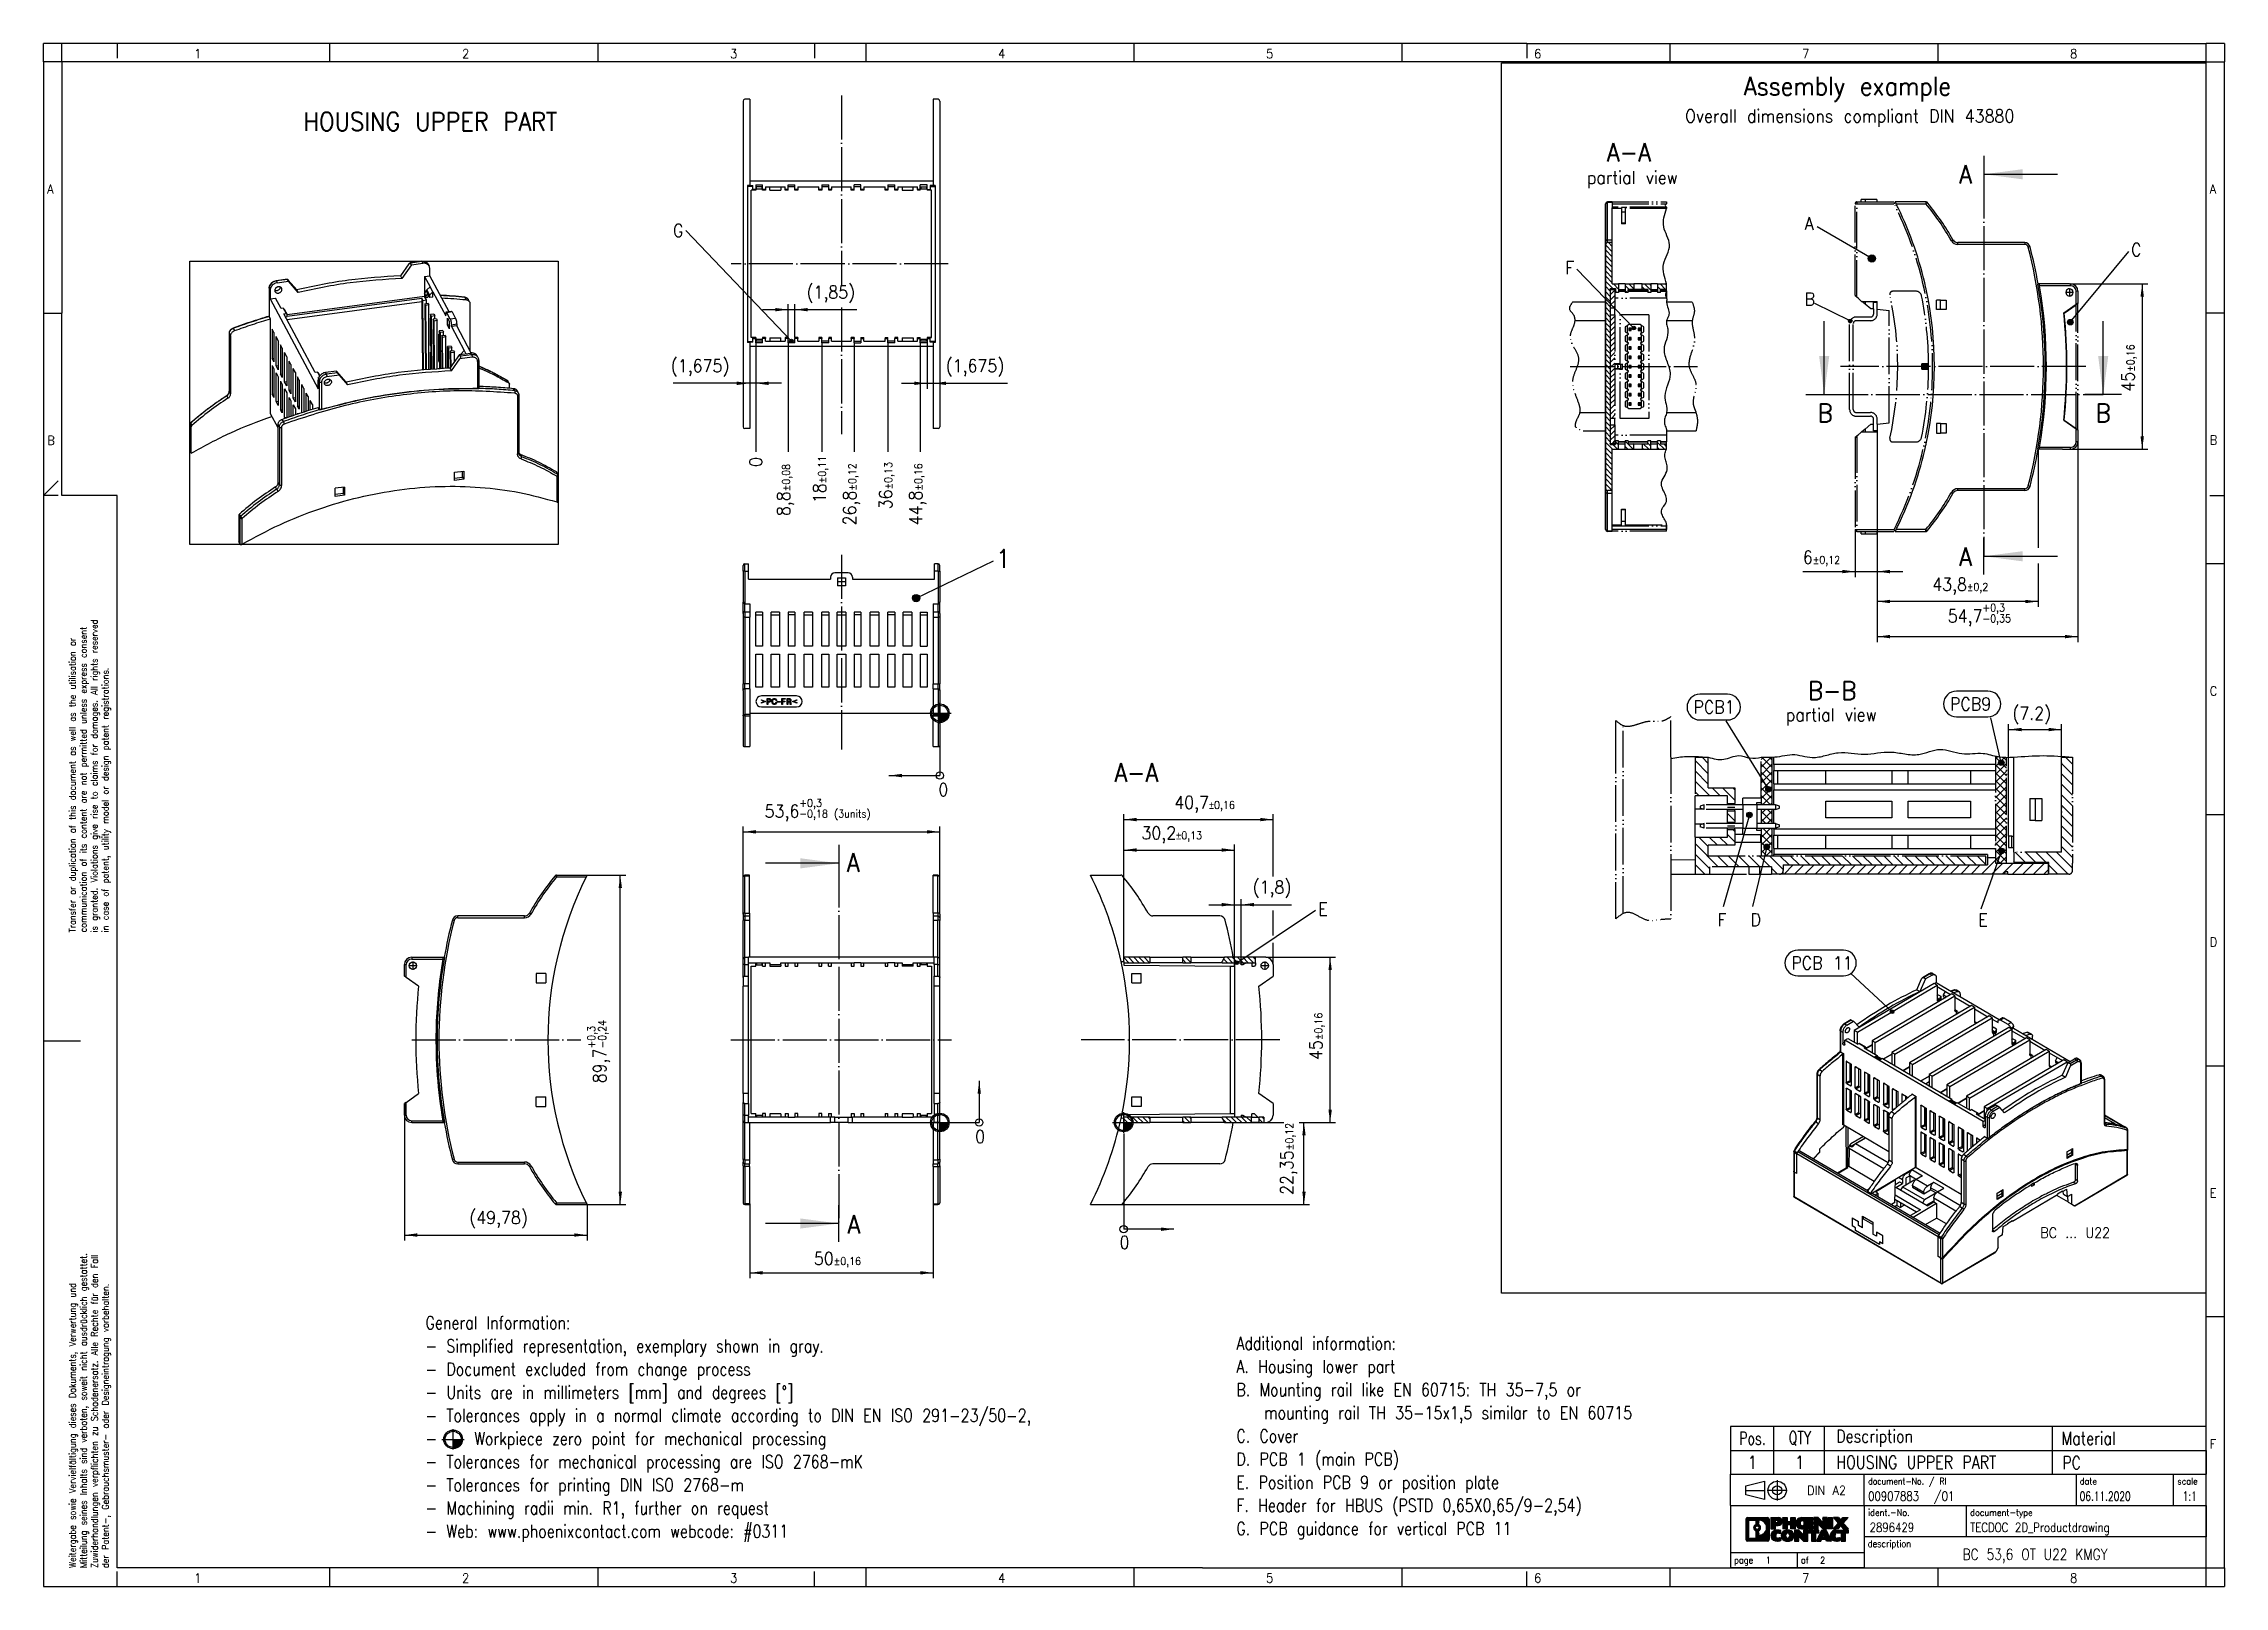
# Model space of a CAD drawing. Header units: millimetres. Extents: x -237 to 357, y 207 to 627.
import ezdxf

# ---------------------------------------------------------------- set-up
doc = ezdxf.new("R2010")
doc.units = ezdxf.units.MM
doc.linetypes.add('DOT_CENTER', pattern=[14, 12, -1, 0, -1])
doc.linetypes.add('PHANTOM', pattern=[13, 10, -1, 0, -1, 0, -1])
doc.layers.add('1', color=7, linetype='Continuous')
doc.styles.add('CONVERTER_11', font='txt.shx', dxfattribs={"width": 0.9})
doc.styles.add('CONVERTER_12', font='txt.shx', dxfattribs={"width": 0.81})
doc.styles.add('CONVERTER_13', font='txt.shx', dxfattribs={"width": 0.72})
doc.styles.add('CONVERTER_14', font='txt.shx', dxfattribs={"width": 0.855})
doc.dimstyles.new('ME10_DIM_10', dxfattribs={"dimtxt": 3.5, "dimasz": 3.5, "dimexe": 1.5, "dimexo": 0, "dimgap": 1.5, "dimtad": 1, "dimdec": 4, "dimdsep": 46, "dimtxsty": 'CONVERTER_11', "dimsah": 1, "dimcen": 0.09, "dimclrd": 2, "dimclre": 2, "dimclrt": 3, "dimadec": 0, "dimazin": 0, "dimtol": 1, "dimtfac": 0.6, "dimtdec": 0, "dimtix": 1, "dimtmove": 0, "dimatfit": 3, "dimfxl": 1, "dimtolj": 1, "dimtzin": 0, "dimarcsym": 0})
doc.dimstyles.new('ME10_DIM_11', dxfattribs={"dimtxt": 3.5, "dimasz": 3.5, "dimexe": 1.5, "dimexo": 0, "dimgap": 1.5, "dimtad": 1, "dimdec": 1, "dimdsep": 46, "dimtxsty": 'CONVERTER_11', "dimsah": 1, "dimcen": 0.09, "dimclrd": 2, "dimclre": 2, "dimclrt": 3, "dimadec": 0, "dimazin": 0, "dimtol": 1, "dimtfac": 0.6, "dimtdec": 0, "dimtix": 1, "dimtmove": 0, "dimatfit": 3, "dimfxl": 1, "dimtolj": 1, "dimtzin": 0, "dimarcsym": 0})
doc.dimstyles.new('ME10_DIM_12', dxfattribs={"dimtxt": 3.5, "dimasz": 3.5, "dimexe": 1.5, "dimexo": 0, "dimgap": 1.5, "dimtad": 1, "dimdec": 4, "dimdsep": 46, "dimtxsty": 'CONVERTER_11', "dimsah": 1, "dimcen": 0.09, "dimclrd": 2, "dimclre": 2, "dimclrt": 3, "dimadec": 0, "dimazin": 0, "dimtol": 1, "dimtfac": 0.6, "dimtdec": 0, "dimtix": 1, "dimtmove": 0, "dimatfit": 3, "dimfxl": 1, "dimtolj": 1, "dimtzin": 0, "dimarcsym": 0})
doc.dimstyles.new('ME10_DIM_13', dxfattribs={"dimtxt": 3.5, "dimasz": 3.5, "dimexe": 1.5, "dimexo": 0, "dimgap": 1.5, "dimtad": 1, "dimdec": 4, "dimdsep": 46, "dimtxsty": 'CONVERTER_11', "dimsah": 1, "dimcen": 0.09, "dimclrd": 2, "dimclre": 2, "dimclrt": 3, "dimadec": 0, "dimazin": 0, "dimtol": 1, "dimtp": 0.3, "dimtm": 0.35, "dimtfac": 0.6, "dimtdec": 0, "dimtix": 1, "dimtmove": 0, "dimatfit": 3, "dimfxl": 1, "dimtolj": 1, "dimtzin": 0, "dimarcsym": 0})
doc.dimstyles.new('ME10_DIM_14', dxfattribs={"dimtxt": 3.5, "dimasz": 3.5, "dimexe": 1.5, "dimexo": 0, "dimgap": 1.5, "dimtad": 1, "dimdsep": 46, "dimtxsty": 'CONVERTER_11', "dimsah": 1, "dimcen": 0.09, "dimclrd": 2, "dimclre": 2, "dimclrt": 3, "dimadec": 0, "dimazin": 0, "dimtol": 1, "dimtfac": 0.6, "dimtdec": 0, "dimtix": 1, "dimtmove": 0, "dimatfit": 3, "dimfxl": 1, "dimtolj": 1, "dimtzin": 0, "dimarcsym": 0})
doc.dimstyles.new('ME10_DIM_15', dxfattribs={"dimtxt": 3.5, "dimasz": 3.5, "dimexe": 1.5, "dimexo": 0, "dimgap": 1.5, "dimtad": 1, "dimdsep": 46, "dimtxsty": 'CONVERTER_11', "dimsah": 1, "dimcen": 0.09, "dimclrd": 2, "dimclre": 2, "dimclrt": 3, "dimadec": 0, "dimazin": 0, "dimtol": 1, "dimtp": 0.3, "dimtm": 0.18, "dimtfac": 0.6, "dimtdec": 0, "dimtix": 1, "dimtmove": 0, "dimatfit": 3, "dimfxl": 1, "dimtolj": 1, "dimtzin": 0, "dimarcsym": 0})
doc.dimstyles.new('ME10_DIM_16', dxfattribs={"dimtxt": 3.5, "dimasz": 3.5, "dimexe": 1.5, "dimexo": 0, "dimgap": 1.5, "dimtad": 1, "dimdsep": 46, "dimtxsty": 'CONVERTER_11', "dimsah": 1, "dimcen": 0.09, "dimclrd": 2, "dimclre": 2, "dimclrt": 3, "dimadec": 0, "dimazin": 0, "dimtol": 1, "dimtp": 0.3, "dimtm": 0.24, "dimtfac": 0.6, "dimtdec": 0, "dimtix": 1, "dimtmove": 0, "dimatfit": 3, "dimfxl": 1, "dimtolj": 1, "dimtzin": 0, "dimarcsym": 0})
doc.dimstyles.new('ME10_DIM_17', dxfattribs={"dimtxt": 3.5, "dimasz": 3.5, "dimexe": 1.5, "dimexo": 0, "dimgap": 1.5, "dimtad": 1, "dimdsep": 46, "dimtxsty": 'CONVERTER_11', "dimsah": 1, "dimcen": 0.09, "dimclrd": 2, "dimclre": 2, "dimclrt": 3, "dimadec": 0, "dimazin": 0, "dimtfac": 1, "dimtdec": 4, "dimtix": 1, "dimtmove": 0, "dimatfit": 3, "dimfxl": 1, "dimtolj": 1, "dimtzin": 0, "dimarcsym": 0})
doc.dimstyles.new('ME10_DIM_18', dxfattribs={"dimtxt": 3.5, "dimasz": 3.5, "dimexe": 1.5, "dimexo": 0, "dimgap": 1.5, "dimtad": 1, "dimdec": 4, "dimdsep": 46, "dimtxsty": 'CONVERTER_11', "dimsah": 1, "dimcen": 0.09, "dimclrd": 2, "dimclre": 2, "dimclrt": 3, "dimadec": 0, "dimazin": 0, "dimtfac": 1, "dimtdec": 4, "dimtix": 1, "dimtmove": 0, "dimatfit": 3, "dimfxl": 1, "dimtolj": 1, "dimtzin": 0, "dimarcsym": 0})
doc.dimstyles.new('ME10_DIM_19', dxfattribs={"dimtxt": 3.5, "dimasz": 3.5, "dimexe": 1.5, "dimexo": 0, "dimgap": 1.5, "dimtad": 1, "dimdec": 4, "dimdsep": 46, "dimtxsty": 'CONVERTER_11', "dimsah": 1, "dimcen": 0.09, "dimclrd": 2, "dimclre": 2, "dimclrt": 3, "dimadec": 0, "dimazin": 0, "dimtfac": 1, "dimtdec": 4, "dimtix": 1, "dimtmove": 0, "dimatfit": 3, "dimfxl": 1, "dimtolj": 1, "dimtzin": 0, "dimarcsym": 0})
doc.dimstyles.new('ME10_DIM_20', dxfattribs={"dimtxt": 3.5, "dimasz": 3.5, "dimexe": 1.5, "dimexo": 0, "dimgap": 1.5, "dimtad": 1, "dimdec": 4, "dimdsep": 46, "dimtxsty": 'CONVERTER_11', "dimsah": 1, "dimcen": 0.09, "dimclrd": 2, "dimclre": 2, "dimclrt": 3, "dimadec": 0, "dimazin": 0, "dimtfac": 1, "dimtdec": 4, "dimtix": 1, "dimtmove": 0, "dimatfit": 3, "dimfxl": 1, "dimtolj": 1, "dimtzin": 0, "dimarcsym": 0})
doc.dimstyles.new('ME10_DIM_21', dxfattribs={"dimtxt": 3.5, "dimasz": 0.18, "dimexe": 1.5, "dimexo": 0, "dimgap": 1.5, "dimtad": 1, "dimdec": 4, "dimdsep": 46, "dimtxsty": 'CONVERTER_11', "dimsah": 1, "dimcen": 0.09, "dimclrd": 2, "dimclre": 2, "dimclrt": 3, "dimadec": 0, "dimazin": 0, "dimtfac": 1, "dimtdec": 4, "dimtix": 1, "dimtmove": 0, "dimatfit": 3, "dimfxl": 1, "dimtolj": 1, "dimtzin": 0, "dimarcsym": 0})
doc.dimstyles.new('ME10_DIM_22', dxfattribs={"dimtxt": 3.5, "dimasz": 0.18, "dimexe": 1.5, "dimexo": 0, "dimgap": 1.5, "dimtad": 1, "dimdec": 4, "dimdsep": 46, "dimtxsty": 'CONVERTER_11', "dimsah": 1, "dimcen": 0.09, "dimclrd": 2, "dimclre": 2, "dimclrt": 3, "dimadec": 0, "dimazin": 0, "dimtol": 1, "dimtfac": 0.6, "dimtdec": 0, "dimtix": 1, "dimtmove": 0, "dimatfit": 3, "dimfxl": 1, "dimtolj": 1, "dimtzin": 0, "dimarcsym": 0})
doc.dimstyles.new('ME10_DIM_23', dxfattribs={"dimtxt": 3.5, "dimasz": 0.18, "dimexe": 1.5, "dimexo": 0, "dimgap": 1.5, "dimtad": 1, "dimdec": 4, "dimdsep": 46, "dimtxsty": 'CONVERTER_11', "dimsah": 1, "dimcen": 0.09, "dimclrd": 2, "dimclre": 2, "dimclrt": 3, "dimadec": 0, "dimazin": 0, "dimtol": 1, "dimtfac": 0.6, "dimtdec": 0, "dimtix": 1, "dimtmove": 0, "dimatfit": 3, "dimfxl": 1, "dimtolj": 1, "dimtzin": 0, "dimarcsym": 0})
doc.dimstyles.new('ME10_DIM_24', dxfattribs={"dimtxt": 3.5, "dimasz": 0.18, "dimexe": 1.5, "dimexo": 0, "dimgap": 1.5, "dimtad": 1, "dimdec": 4, "dimdsep": 46, "dimtxsty": 'CONVERTER_11', "dimsah": 1, "dimcen": 0.09, "dimclrd": 2, "dimclre": 2, "dimclrt": 3, "dimadec": 0, "dimazin": 0, "dimtol": 1, "dimtfac": 0.6, "dimtdec": 0, "dimtix": 1, "dimtmove": 0, "dimatfit": 3, "dimfxl": 1, "dimtolj": 1, "dimtzin": 0, "dimarcsym": 0})
doc.dimstyles.new('ME10_DIM_25', dxfattribs={"dimtxt": 3.5, "dimasz": 0.18, "dimexe": 1.5, "dimexo": 0, "dimgap": 1.5, "dimtad": 1, "dimdec": 4, "dimdsep": 46, "dimtxsty": 'CONVERTER_11', "dimsah": 1, "dimcen": 0.09, "dimclrd": 2, "dimclre": 2, "dimclrt": 3, "dimadec": 0, "dimazin": 0, "dimtol": 1, "dimtfac": 0.6, "dimtdec": 0, "dimtix": 1, "dimtmove": 0, "dimatfit": 3, "dimfxl": 1, "dimtolj": 1, "dimtzin": 0, "dimarcsym": 0})
doc.dimstyles.new('ME10_DIM_26', dxfattribs={"dimtxt": 3.5, "dimasz": 0.18, "dimexe": 1.5, "dimexo": 0, "dimgap": 1.5, "dimtad": 1, "dimdec": 4, "dimdsep": 46, "dimtxsty": 'CONVERTER_11', "dimsah": 1, "dimcen": 0.09, "dimclrd": 2, "dimclre": 2, "dimclrt": 3, "dimadec": 0, "dimazin": 0, "dimtol": 1, "dimtfac": 0.6, "dimtdec": 0, "dimtix": 1, "dimtmove": 0, "dimatfit": 3, "dimfxl": 1, "dimtolj": 1, "dimtzin": 0, "dimarcsym": 0})
doc.dimstyles.new('ME10_DIM_27', dxfattribs={"dimtxt": 3.5, "dimasz": 3.5, "dimexe": 1.5, "dimexo": 0, "dimgap": 1.5, "dimtad": 1, "dimdec": 4, "dimdsep": 46, "dimtxsty": 'CONVERTER_11', "dimsah": 1, "dimcen": 0.09, "dimclrd": 2, "dimclre": 2, "dimclrt": 3, "dimadec": 0, "dimazin": 0, "dimtol": 1, "dimtfac": 0.6, "dimtdec": 0, "dimtix": 1, "dimtmove": 0, "dimatfit": 3, "dimfxl": 1, "dimtolj": 1, "dimtzin": 0, "dimarcsym": 0})
doc.dimstyles.new('ME10_DIM_28', dxfattribs={"dimtxt": 3.5, "dimasz": 3.5, "dimexe": 1.5, "dimexo": 0, "dimgap": 1.5, "dimtad": 1, "dimdec": 4, "dimdsep": 46, "dimtxsty": 'CONVERTER_11', "dimsah": 1, "dimcen": 0.09, "dimclrd": 2, "dimclre": 2, "dimclrt": 3, "dimadec": 0, "dimazin": 0, "dimtol": 1, "dimtfac": 0.6, "dimtdec": 0, "dimtix": 1, "dimtmove": 0, "dimatfit": 3, "dimfxl": 1, "dimtolj": 1, "dimtzin": 0, "dimarcsym": 0})
doc.dimstyles.new('ME10_DIM_29', dxfattribs={"dimtxt": 3.5, "dimasz": 3.5, "dimexe": 1.5, "dimexo": 0, "dimgap": 1.5, "dimtad": 1, "dimdec": 4, "dimdsep": 46, "dimtxsty": 'CONVERTER_11', "dimsah": 1, "dimcen": 0.09, "dimclrd": 2, "dimclre": 2, "dimclrt": 3, "dimadec": 0, "dimazin": 0, "dimtfac": 1, "dimtdec": 4, "dimtix": 1, "dimtmove": 0, "dimatfit": 3, "dimfxl": 1, "dimtolj": 1, "dimtzin": 0, "dimarcsym": 0})
doc.dimstyles.new('ME10_DIM_30', dxfattribs={"dimtxt": 3.5, "dimasz": 3.5, "dimexe": 1.5, "dimexo": 0, "dimgap": 1.5, "dimtad": 1, "dimdec": 4, "dimdsep": 46, "dimtxsty": 'CONVERTER_11', "dimsah": 1, "dimcen": 0.09, "dimclrd": 2, "dimclre": 2, "dimclrt": 3, "dimadec": 0, "dimazin": 0, "dimtol": 1, "dimtp": 0.13, "dimtm": 0.13, "dimtfac": 0.6, "dimtdec": 0, "dimtix": 1, "dimtmove": 0, "dimatfit": 3, "dimfxl": 1, "dimtolj": 1, "dimtzin": 0, "dimarcsym": 0})
doc.dimstyles.new('ME10_DIM_31', dxfattribs={"dimtxt": 3.5, "dimasz": 3.5, "dimexe": 1.5, "dimexo": 0, "dimgap": 1.5, "dimtad": 1, "dimdec": 4, "dimdsep": 46, "dimtxsty": 'CONVERTER_11', "dimsah": 1, "dimcen": 0.09, "dimclrd": 2, "dimclre": 2, "dimclrt": 3, "dimadec": 0, "dimazin": 0, "dimtol": 1, "dimtp": 0.16, "dimtm": 0.16, "dimtfac": 0.6, "dimtdec": 0, "dimtix": 1, "dimtmove": 0, "dimatfit": 3, "dimfxl": 1, "dimtolj": 1, "dimtzin": 0, "dimarcsym": 0})
doc.dimstyles.new('ME10_DIM_32', dxfattribs={"dimtxt": 3.5, "dimasz": 3.5, "dimexe": 1.5, "dimexo": 0, "dimgap": 1.5, "dimtad": 1, "dimdec": 4, "dimdsep": 46, "dimtxsty": 'CONVERTER_11', "dimsah": 1, "dimcen": 0.09, "dimclrd": 2, "dimclre": 2, "dimclrt": 3, "dimadec": 0, "dimazin": 0, "dimtfac": 1, "dimtdec": 4, "dimtix": 1, "dimtmove": 0, "dimatfit": 3, "dimfxl": 1, "dimtolj": 1, "dimtzin": 0, "dimarcsym": 0})
doc.dimstyles.get("Standard").update_dxf_attribs({"dimtxt": 0.18, "dimasz": 0.18, "dimexe": 0.18, "dimexo": 0.0625, "dimgap": 0.09, "dimtad": 0, "dimtih": 1, "dimtoh": 1, "dimdec": 4, "dimzin": 0, "dimdsep": 46, "dimtxsty": 'Standard', "dimcen": 0.09, "dimadec": 0, "dimazin": 0, "dimtfac": 1, "dimtdec": 4, "dimtofl": 0, "dimtmove": 0, "dimatfit": 3, "dimfxl": 1, "dimtolj": 1, "dimtzin": 0, "dimarcsym": 0})
picture_1 = doc.add_image_def('image1', size_in_pixel=(1185, 911))
pattern_1 = [(45, (62.78113, -72.31614), (-0.141421356, 0), [])]
pattern_2 = [(225, (0, 0), (0.7071068, -0.7071068), [])]
pattern_3 = [(135, (0, 0), (-0.7071068, -0.7071068), [])]
pattern_4 = [(45, (0, 0), (-0.001767766953, 0.001767766953), [])]
pattern_5 = [(225, (0, 0), (2.1213203, 5e-16), []), (135, (0, 0), (-2e-16, -2.1213203), [])]
pattern_6 = [(315, (0, 0), (1.4142136, 1.4142136), [])]

msp = doc.modelspace()

# ---------------------------------------------------------------- texts
at = {"layer": '1', "color": 3, "insert": (87.88, 275.14), "char_height": 3.5, "attachment_point": 1, "line_spacing_factor": 1.080432, "style": 'CONVERTER_12'}
msp.add_mtext('Additional information:\\PA. Housing lower part\\PB. Mounting rail like EN 60715: TH 35-7,5 or\\P   mounting rail TH 35-15x1,5 similar to EN 60715\\PC. Cover\\PD. PCB 1 (main PCB)\\PE. Position PCB 9 or position plate\\PF. Header for HBUS (PSTD 0,65X0,65/9-2,54)\\PG. PCB guidance for vertical PCB 11', dxfattribs=at)

# ---------------------------------------------------------------- blocks, each defined once
blk = doc.blocks.new('_punkt__1', base_point=(352, 212.23))
at = {"layer": '1', "color": 2, "linetype": 'Continuous'}
for p, q in [((352, 207.23), (352, 212.23)), ((352, 212.23), (357, 212.23))]:
    blk.add_line(p, q, dxfattribs=at)
blk = doc.blocks.new('_rahmen__2', base_point=(352, 207.23))
at = {"layer": '1', "linetype": 'Continuous'}
h = blk.add_hatch(dxfattribs=at)
h.set_pattern_fill('CUSTOM4', color=2, scale=0.1, angle=45, pattern_type=2)
h.set_pattern_definition(pattern_1)
edge = h.paths.add_edge_path()
edge.add_arc((227.11, 225.51), 0.424, 90, 180)
edge.add_line((226.69, 225.51), (226.69, 219.94))
edge.add_arc((227.11, 219.94), 0.424, 180, 270)
edge.add_line((227.11, 219.52), (232.58, 219.52))
edge.add_arc((232.58, 219.94), 0.424, 270, 360)
edge.add_line((233.01, 219.94), (233.01, 225.51))
edge.add_arc((232.58, 225.51), 0.424, 0, 90)
edge.add_line((232.58, 225.93), (227.11, 225.93))
edge = h.paths.add_edge_path(flags=16)
edge.add_line((227.71, 220.23), (229.18, 220.23))
edge.add_arc((229.18, 220.55), 0.316, 270, 360)
edge.add_line((229.5, 220.55), (229.5, 222.08))
edge.add_arc((229.18, 222.08), 0.316, 0, 64.80559)
edge.add_arc((229.7, 223.19), 0.912, 115.19441, 244.80559, ccw=False)
edge.add_arc((229.18, 224.3), 0.316, 295.19441, 360)
edge.add_line((229.5, 224.3), (229.5, 224.9))
edge.add_arc((229.18, 224.9), 0.316, 0, 90)
edge.add_line((229.18, 225.22), (227.71, 225.22))
edge.add_arc((227.71, 224.9), 0.316, 90, 180)
edge.add_line((227.39, 224.9), (227.39, 220.55))
edge.add_arc((227.71, 220.55), 0.316, 180, 270)
edge = h.paths.add_edge_path(flags=16)
edge.add_arc((229.75, 223.19), 0.912, 295.37401, 424.62599)
edge.add_arc((230.28, 224.3), 0.316, 180, 244.62599, ccw=False)
edge.add_line((229.96, 224.3), (229.96, 224.9))
edge.add_arc((230.28, 224.9), 0.316, 90.18897, 180, ccw=False)
edge.add_arc((230.29, 223.2), 2.02, -90.18897, 90.18897, ccw=False)
edge.add_arc((230.28, 221.5), 0.316, 180, 269.81103, ccw=False)
edge.add_line((229.96, 221.5), (229.96, 222.08))
edge.add_arc((230.28, 222.08), 0.316, 115.37401, 180, ccw=False)
edge = h.paths.add_edge_path(flags=16)
edge.add_arc((229.73, 223.19), 0.471, 0, 360)
h = blk.add_hatch(dxfattribs=at)
h.set_pattern_fill('CUSTOM5', color=2, scale=0.1, angle=45, pattern_type=2)
h.set_pattern_definition(pattern_1)
edge = h.paths.add_edge_path()
edge.add_arc((227.11, 225.51), 0.424, 90, 180)
edge.add_line((226.69, 225.51), (226.69, 219.94))
edge.add_arc((227.11, 219.94), 0.424, 180, 270)
edge.add_line((227.11, 219.52), (232.58, 219.52))
edge.add_arc((232.58, 219.94), 0.424, 270, 360)
edge.add_line((233.01, 219.94), (233.01, 225.51))
edge.add_arc((232.58, 225.51), 0.424, 0, 90)
edge.add_line((232.58, 225.93), (227.11, 225.93))
edge = h.paths.add_edge_path(flags=16)
edge.add_line((227.71, 220.23), (229.18, 220.23))
edge.add_arc((229.18, 220.55), 0.316, 270, 360)
edge.add_line((229.5, 220.55), (229.5, 222.08))
edge.add_arc((229.18, 222.08), 0.316, 0, 64.80559)
edge.add_arc((229.7, 223.19), 0.912, 115.19441, 244.80559, ccw=False)
edge.add_arc((229.18, 224.3), 0.316, 295.19441, 360)
edge.add_line((229.5, 224.3), (229.5, 224.9))
edge.add_arc((229.18, 224.9), 0.316, 0, 90)
edge.add_line((229.18, 225.22), (227.71, 225.22))
edge.add_arc((227.71, 224.9), 0.316, 90, 180)
edge.add_line((227.39, 224.9), (227.39, 220.55))
edge.add_arc((227.71, 220.55), 0.316, 180, 270)
edge = h.paths.add_edge_path(flags=16)
edge.add_arc((229.75, 223.19), 0.912, 295.37401, 424.62599)
edge.add_arc((230.28, 224.3), 0.316, 180, 244.62599, ccw=False)
edge.add_line((229.96, 224.3), (229.96, 224.9))
edge.add_arc((230.28, 224.9), 0.316, 90.18897, 180, ccw=False)
edge.add_arc((230.29, 223.2), 2.02, -90.18897, 90.18897, ccw=False)
edge.add_arc((230.28, 221.5), 0.316, 180, 269.81103, ccw=False)
edge.add_line((229.96, 221.5), (229.96, 222.08))
edge.add_arc((230.28, 222.08), 0.316, 115.37401, 180, ccw=False)
edge = h.paths.add_edge_path(flags=16)
edge.add_arc((229.73, 223.19), 0.471, 0, 360)
h = blk.add_hatch(dxfattribs=at)
h.set_pattern_fill('CUSTOM10', color=2, scale=0.1, angle=45, pattern_type=2)
h.set_pattern_definition(pattern_1)
edge = h.paths.add_edge_path()
edge.add_line((233.49, 225.93), (233.49, 222.88))
edge.add_line((233.49, 222.88), (234.73, 222.88))
edge.add_line((234.73, 222.88), (234.73, 223.82))
edge.add_line((234.73, 223.82), (235.49, 223.82))
edge.add_arc((235.49, 224.88), 1.06, 270, 450)
edge.add_line((235.49, 225.93), (233.49, 225.93))
edge = h.paths.add_edge_path(flags=16)
edge.add_line((235.04, 225.27), (234.73, 225.27))
edge.add_line((234.73, 225.27), (234.73, 224.56))
edge.add_line((234.73, 224.56), (235.04, 224.56))
edge.add_arc((235.04, 224.92), 0.353, 270, 450)
h = blk.add_hatch(dxfattribs=at)
h.set_pattern_fill('CUSTOM11', color=2, scale=0.1, angle=45, pattern_type=2)
h.set_pattern_definition(pattern_1)
edge = h.paths.add_edge_path()
edge.add_line((233.49, 225.93), (233.49, 222.88))
edge.add_line((233.49, 222.88), (234.73, 222.88))
edge.add_line((234.73, 222.88), (234.73, 223.82))
edge.add_line((234.73, 223.82), (235.49, 223.82))
edge.add_arc((235.49, 224.88), 1.06, 270, 450)
edge.add_line((235.49, 225.93), (233.49, 225.93))
edge = h.paths.add_edge_path(flags=16)
edge.add_line((235.04, 225.27), (234.73, 225.27))
edge.add_line((234.73, 225.27), (234.73, 224.56))
edge.add_line((234.73, 224.56), (235.04, 224.56))
edge.add_arc((235.04, 224.92), 0.353, 270, 450)
h = blk.add_hatch(dxfattribs=at)
h.set_pattern_fill('CUSTOM24', color=2, scale=0.1, angle=45, pattern_type=2)
h.set_pattern_definition(pattern_1)
h.paths.add_polyline_path([(240.12, 225.93), (240.12, 222.88), (238.92, 222.88), (238.92, 224.01), (237.88, 224.01), (237.88, 222.88), (236.68, 222.88), (236.68, 225.93), (237.88, 225.93), (237.88, 224.86), (238.92, 224.86), (238.92, 225.93)])
h = blk.add_hatch(dxfattribs=at)
h.set_pattern_fill('CUSTOM25', color=2, scale=0.1, angle=45, pattern_type=2)
h.set_pattern_definition(pattern_1)
h.paths.add_polyline_path([(240.12, 225.93), (240.12, 222.88), (238.92, 222.88), (238.92, 224.01), (237.88, 224.01), (237.88, 222.88), (236.68, 222.88), (236.68, 225.93), (237.88, 225.93), (237.88, 224.86), (238.92, 224.86), (238.92, 225.93)])
h = blk.add_hatch(dxfattribs=at)
h.set_pattern_fill('CUSTOM6', color=2, scale=0.1, angle=45, pattern_type=2)
h.set_pattern_definition(pattern_1)
edge = h.paths.add_edge_path()
edge.add_arc((241.79, 224.41), 1.53, 90, 270)
edge.add_line((241.79, 222.88), (244.94, 222.88))
edge.add_line((244.94, 222.88), (244.94, 223.58))
edge.add_line((244.94, 223.58), (243.6, 223.58))
edge.add_line((243.6, 223.58), (243.6, 224.06))
edge.add_line((243.6, 224.06), (244.94, 224.06))
edge.add_line((244.94, 224.06), (244.94, 224.75))
edge.add_line((244.94, 224.75), (243.6, 224.75))
edge.add_line((243.6, 224.75), (243.6, 225.23))
edge.add_line((243.6, 225.23), (244.94, 225.23))
edge.add_line((244.94, 225.23), (244.94, 225.93))
edge.add_line((244.94, 225.93), (241.79, 225.93))
edge = h.paths.add_edge_path(flags=16)
edge.add_arc((242.2, 224.41), 0.772, 141.87958, 218.12042)
edge.add_arc((242, 224.25), 0.518, 218.12042, 321.87958)
edge.add_arc((241.8, 224.41), 0.772, 321.87958, 398.12042)
edge.add_arc((242, 224.56), 0.518, 38.12042, 141.87958)
h = blk.add_hatch(dxfattribs=at)
h.set_pattern_fill('CUSTOM7', color=2, scale=0.1, angle=45, pattern_type=2)
h.set_pattern_definition(pattern_1)
edge = h.paths.add_edge_path()
edge.add_arc((241.79, 224.41), 1.53, 90, 270)
edge.add_line((241.79, 222.88), (244.94, 222.88))
edge.add_line((244.94, 222.88), (244.94, 223.58))
edge.add_line((244.94, 223.58), (243.6, 223.58))
edge.add_line((243.6, 223.58), (243.6, 224.06))
edge.add_line((243.6, 224.06), (244.94, 224.06))
edge.add_line((244.94, 224.06), (244.94, 224.75))
edge.add_line((244.94, 224.75), (243.6, 224.75))
edge.add_line((243.6, 224.75), (243.6, 225.23))
edge.add_line((243.6, 225.23), (244.94, 225.23))
edge.add_line((244.94, 225.23), (244.94, 225.93))
edge.add_line((244.94, 225.93), (241.79, 225.93))
edge = h.paths.add_edge_path(flags=16)
edge.add_arc((242.2, 224.41), 0.772, 141.87958, 218.12042)
edge.add_arc((242, 224.25), 0.518, 218.12042, 321.87958)
edge.add_arc((241.8, 224.41), 0.772, 321.87958, 398.12042)
edge.add_arc((242, 224.56), 0.518, 38.12042, 141.87958)
h = blk.add_hatch(dxfattribs=at)
h.set_pattern_fill('CUSTOM20', color=2, scale=0.1, angle=45, pattern_type=2)
h.set_pattern_definition(pattern_1)
h.paths.add_polyline_path([(246.37, 225.93), (245.18, 225.93), (245.18, 222.88), (246.37, 222.88), (246.37, 224.19), (247.61, 222.88), (248.8, 222.88), (248.8, 225.93), (247.61, 225.93), (247.61, 224.62)])
h = blk.add_hatch(dxfattribs=at)
h.set_pattern_fill('CUSTOM21', color=2, scale=0.1, angle=45, pattern_type=2)
h.set_pattern_definition(pattern_1)
h.paths.add_polyline_path([(246.37, 225.93), (245.18, 225.93), (245.18, 222.88), (246.37, 222.88), (246.37, 224.19), (247.61, 222.88), (248.8, 222.88), (248.8, 225.93), (247.61, 225.93), (247.61, 224.62)])
h = blk.add_hatch(dxfattribs=at)
h.set_pattern_fill('CUSTOM14', color=2, scale=0.1, angle=45, pattern_type=2)
h.set_pattern_definition(pattern_1)
h.paths.add_polyline_path([(250.28, 225.93), (250.28, 222.88), (249.04, 222.88), (249.04, 225.93)])
h = blk.add_hatch(dxfattribs=at)
h.set_pattern_fill('CUSTOM15', color=2, scale=0.1, angle=45, pattern_type=2)
h.set_pattern_definition(pattern_1)
h.paths.add_polyline_path([(250.28, 225.93), (250.28, 222.88), (249.04, 222.88), (249.04, 225.93)])
h = blk.add_hatch(dxfattribs=at)
h.set_pattern_fill('CUSTOM12', color=2, scale=0.1, angle=45, pattern_type=2)
h.set_pattern_definition(pattern_1)
h.paths.add_polyline_path([(253.1, 225.93), (254.5, 225.93), (253.2, 224.46), (254.6, 222.88), (253.2, 222.88), (252.5, 223.67), (251.8, 222.88), (250.4, 222.88), (251.8, 224.46), (250.5, 225.93), (251.9, 225.93), (252.5, 225.25)])
h = blk.add_hatch(dxfattribs=at)
h.set_pattern_fill('CUSTOM13', color=2, scale=0.1, angle=45, pattern_type=2)
h.set_pattern_definition(pattern_1)
h.paths.add_polyline_path([(253.1, 225.93), (254.5, 225.93), (253.2, 224.46), (254.6, 222.88), (253.2, 222.88), (252.5, 223.67), (251.8, 222.88), (250.4, 222.88), (251.8, 224.46), (250.5, 225.93), (251.9, 225.93), (252.5, 225.25)])
h = blk.add_hatch(dxfattribs=at)
h.set_pattern_fill('CUSTOM0', color=2, scale=0.1, angle=45, pattern_type=2)
h.set_pattern_definition(pattern_1)
edge = h.paths.add_edge_path()
edge.add_arc((234.69, 221.05), 1.21, 164.93811, 195.06189)
edge.add_arc((235.11, 221.16), 1.64, 195.06189, 275.15814)
edge.add_arc((234.82, 224.36), 4.85, 275.15814, 285.97999)
edge.add_line((236.16, 219.69), (236.16, 220.57))
edge.add_arc((234.98, 222.46), 2.23, 288.44808, 301.93091, ccw=False)
edge.add_arc((235.4, 221.2), 0.906, 246.62772, 288.44808, ccw=False)
edge.add_arc((235.24, 220.84), 0.512, 208.52147, 246.62772, ccw=False)
edge.add_arc((235.62, 221.05), 0.941, 151.47853, 208.52147, ccw=False)
edge.add_arc((235.24, 221.25), 0.512, 113.37228, 151.47853, ccw=False)
edge.add_arc((235.4, 220.89), 0.906, 71.55192, 113.37228, ccw=False)
edge.add_arc((234.98, 219.64), 2.23, 58.06909, 71.55192, ccw=False)
edge.add_line((236.16, 221.53), (236.16, 222.4))
edge.add_arc((234.82, 217.73), 4.85, 74.02001, 84.84186)
edge.add_arc((235.11, 220.93), 1.64, 84.84186, 164.93811)
h = blk.add_hatch(dxfattribs=at)
h.set_pattern_fill('CUSTOM1', color=2, scale=0.1, angle=45, pattern_type=2)
h.set_pattern_definition(pattern_1)
edge = h.paths.add_edge_path()
edge.add_arc((234.69, 221.05), 1.21, 164.93811, 195.06189)
edge.add_arc((235.11, 221.16), 1.64, 195.06189, 275.15814)
edge.add_arc((234.82, 224.36), 4.85, 275.15814, 285.97999)
edge.add_line((236.16, 219.69), (236.16, 220.57))
edge.add_arc((234.98, 222.46), 2.23, 288.44808, 301.93091, ccw=False)
edge.add_arc((235.4, 221.2), 0.906, 246.62772, 288.44808, ccw=False)
edge.add_arc((235.24, 220.84), 0.512, 208.52147, 246.62772, ccw=False)
edge.add_arc((235.62, 221.05), 0.941, 151.47853, 208.52147, ccw=False)
edge.add_arc((235.24, 221.25), 0.512, 113.37228, 151.47853, ccw=False)
edge.add_arc((235.4, 220.89), 0.906, 71.55192, 113.37228, ccw=False)
edge.add_arc((234.98, 219.64), 2.23, 58.06909, 71.55192, ccw=False)
edge.add_line((236.16, 221.53), (236.16, 222.4))
edge.add_arc((234.82, 217.73), 4.85, 74.02001, 84.84186)
edge.add_arc((235.11, 220.93), 1.64, 84.84186, 164.93811)
h = blk.add_hatch(dxfattribs=at)
h.set_pattern_fill('CUSTOM8', color=2, scale=0.1, angle=45, pattern_type=2)
h.set_pattern_definition(pattern_1)
edge = h.paths.add_edge_path()
edge.add_arc((237.76, 221.05), 1.46, 117.54815, 242.45185)
edge.add_arc((238.04, 221.58), 2.07, 242.45185, 297.54815)
edge.add_arc((238.32, 221.05), 1.46, 297.54815, 422.45185)
edge.add_arc((238.04, 220.51), 2.07, 62.45185, 117.54815)
edge = h.paths.add_edge_path(flags=16)
edge.add_arc((238.04, 221.2), 0.518, 38.12042, 141.87958)
edge.add_arc((238.24, 221.05), 0.772, 141.87958, 218.12042)
edge.add_arc((238.04, 220.89), 0.518, 218.12042, 321.87958)
edge.add_arc((237.84, 221.05), 0.772, 321.87958, 398.12042)
h = blk.add_hatch(dxfattribs=at)
h.set_pattern_fill('CUSTOM9', color=2, scale=0.1, angle=45, pattern_type=2)
h.set_pattern_definition(pattern_1)
edge = h.paths.add_edge_path()
edge.add_arc((237.76, 221.05), 1.46, 117.54815, 242.45185)
edge.add_arc((238.04, 221.58), 2.07, 242.45185, 297.54815)
edge.add_arc((238.32, 221.05), 1.46, 297.54815, 422.45185)
edge.add_arc((238.04, 220.51), 2.07, 62.45185, 117.54815)
edge = h.paths.add_edge_path(flags=16)
edge.add_arc((238.04, 221.2), 0.518, 38.12042, 141.87958)
edge.add_arc((238.24, 221.05), 0.772, 141.87958, 218.12042)
edge.add_arc((238.04, 220.89), 0.518, 218.12042, 321.87958)
edge.add_arc((237.84, 221.05), 0.772, 321.87958, 398.12042)
h = blk.add_hatch(dxfattribs=at)
h.set_pattern_fill('CUSTOM22', color=2, scale=0.1, angle=45, pattern_type=2)
h.set_pattern_definition(pattern_1)
h.paths.add_polyline_path([(241.12, 222.57), (239.93, 222.57), (239.93, 219.52), (241.12, 219.52), (241.12, 220.83), (242.36, 219.52), (243.55, 219.52), (243.55, 222.57), (242.36, 222.57), (242.36, 221.26)])
h = blk.add_hatch(dxfattribs=at)
h.set_pattern_fill('CUSTOM23', color=2, scale=0.1, angle=45, pattern_type=2)
h.set_pattern_definition(pattern_1)
h.paths.add_polyline_path([(241.12, 222.57), (239.93, 222.57), (239.93, 219.52), (241.12, 219.52), (241.12, 220.83), (242.36, 219.52), (243.55, 219.52), (243.55, 222.57), (242.36, 222.57), (242.36, 221.26)])
h = blk.add_hatch(dxfattribs=at)
h.set_pattern_fill('CUSTOM18', color=2, scale=0.1, angle=45, pattern_type=2)
h.set_pattern_definition(pattern_1)
h.paths.add_polyline_path([(243.7, 222.57), (243.7, 221.79), (244.51, 221.79), (244.51, 219.52), (245.7, 219.52), (245.7, 221.79), (246.51, 221.79), (246.51, 222.57)])
h = blk.add_hatch(dxfattribs=at)
h.set_pattern_fill('CUSTOM19', color=2, scale=0.1, angle=45, pattern_type=2)
h.set_pattern_definition(pattern_1)
h.paths.add_polyline_path([(243.7, 222.57), (243.7, 221.79), (244.51, 221.79), (244.51, 219.52), (245.7, 219.52), (245.7, 221.79), (246.51, 221.79), (246.51, 222.57)])
h = blk.add_hatch(dxfattribs=at)
h.set_pattern_fill('CUSTOM16', color=2, scale=0.1, angle=45, pattern_type=2)
h.set_pattern_definition(pattern_1)
h.paths.add_polyline_path([(249.89, 219.52), (248.65, 219.52), (248.44, 220.06), (247.31, 220.06), (247.09, 219.52), (245.85, 219.52), (247.25, 222.57), (248.49, 222.57)])
h.paths.add_polyline_path([(247.57, 220.74), (248.17, 220.74), (247.87, 221.51)], flags=16)
h = blk.add_hatch(dxfattribs=at)
h.set_pattern_fill('CUSTOM17', color=2, scale=0.1, angle=45, pattern_type=2)
h.set_pattern_definition(pattern_1)
h.paths.add_polyline_path([(249.89, 219.52), (248.65, 219.52), (248.44, 220.06), (247.31, 220.06), (247.09, 219.52), (245.85, 219.52), (247.25, 222.57), (248.49, 222.57)])
h.paths.add_polyline_path([(247.57, 220.74), (248.17, 220.74), (247.87, 221.51)], flags=16)
h = blk.add_hatch(dxfattribs=at)
h.set_pattern_fill('CUSTOM2', color=2, scale=0.1, angle=45, pattern_type=2)
h.set_pattern_definition(pattern_1)
edge = h.paths.add_edge_path()
edge.add_arc((251.21, 220.93), 1.64, 90, 164.93811)
edge.add_arc((250.79, 221.05), 1.21, 164.93811, 195.06189)
edge.add_arc((251.21, 221.16), 1.64, 195.06189, 275.15814)
edge.add_arc((250.92, 224.36), 4.85, 275.15814, 285.97999)
edge.add_line((252.26, 219.69), (252.26, 220.57))
edge.add_arc((251.08, 222.46), 2.23, 288.44808, 301.93091, ccw=False)
edge.add_arc((251.5, 221.2), 0.906, 246.62772, 288.44808, ccw=False)
edge.add_arc((251.34, 220.84), 0.512, 208.52147, 246.62772, ccw=False)
edge.add_arc((251.72, 221.05), 0.941, 151.47853, 208.52147, ccw=False)
edge.add_arc((251.34, 221.25), 0.512, 109.33714, 151.47853, ccw=False)
edge.add_arc((251.49, 220.83), 0.955, 90, 109.33714, ccw=False)
edge.add_line((251.49, 221.79), (252.59, 221.79))
edge.add_line((252.59, 221.79), (252.59, 219.52))
edge.add_line((252.59, 219.52), (253.79, 219.52))
edge.add_line((253.79, 219.52), (253.79, 221.79))
edge.add_line((253.79, 221.79), (254.6, 221.79))
edge.add_line((254.6, 221.79), (254.6, 222.57))
edge.add_line((254.6, 222.57), (251.21, 222.57))
h = blk.add_hatch(dxfattribs=at)
h.set_pattern_fill('CUSTOM3', color=2, scale=0.1, angle=45, pattern_type=2)
h.set_pattern_definition(pattern_1)
edge = h.paths.add_edge_path()
edge.add_arc((251.21, 220.93), 1.64, 90, 164.93811)
edge.add_arc((250.79, 221.05), 1.21, 164.93811, 195.06189)
edge.add_arc((251.21, 221.16), 1.64, 195.06189, 275.15814)
edge.add_arc((250.92, 224.36), 4.85, 275.15814, 285.97999)
edge.add_line((252.26, 219.69), (252.26, 220.57))
edge.add_arc((251.08, 222.46), 2.23, 288.44808, 301.93091, ccw=False)
edge.add_arc((251.5, 221.2), 0.906, 246.62772, 288.44808, ccw=False)
edge.add_arc((251.34, 220.84), 0.512, 208.52147, 246.62772, ccw=False)
edge.add_arc((251.72, 221.05), 0.941, 151.47853, 208.52147, ccw=False)
edge.add_arc((251.34, 221.25), 0.512, 109.33714, 151.47853, ccw=False)
edge.add_arc((251.49, 220.83), 0.955, 90, 109.33714, ccw=False)
edge.add_line((251.49, 221.79), (252.59, 221.79))
edge.add_line((252.59, 221.79), (252.59, 219.52))
edge.add_line((252.59, 219.52), (253.79, 219.52))
edge.add_line((253.79, 219.52), (253.79, 221.79))
edge.add_line((253.79, 221.79), (254.6, 221.79))
edge.add_line((254.6, 221.79), (254.6, 222.57))
edge.add_line((254.6, 222.57), (251.21, 222.57))
at = {"color": 2, "linetype": 'Continuous'}
for p, q in [((227.11, 225.93), (232.58, 225.93)), ((233.49, 225.93), (235.49, 225.93)), ((233.49, 225.93), (233.49, 222.88)), ((236.68, 225.93), (236.68, 222.88)), ((236.68, 225.93), (237.88, 225.93)), ((237.88, 225.93), (237.88, 224.86)), ((238.92, 224.86), (238.92, 225.93)), ((238.92, 225.93), (240.12, 225.93)), ((240.12, 225.93), (240.12, 222.88)), ((241.79, 225.93), (244.94, 225.93)), ((244.94, 225.23), (244.94, 225.93)), ((246.37, 225.93), (245.18, 225.93)), ((245.18, 225.93), (245.18, 222.88)), ((247.61, 224.62), (246.37, 225.93)), ((248.8, 225.93), (247.61, 225.93)), ((247.61, 225.93), (247.61, 224.62)), ((248.8, 222.88), (248.8, 225.93)), ((249.04, 222.88), (249.04, 225.93)), ((249.04, 225.93), (250.28, 225.93)), ((250.28, 225.93), (250.28, 222.88)), ((250.5, 225.93), (251.8, 224.46)), ((251.9, 225.93), (250.5, 225.93)), ((251.9, 225.93), (252.5, 225.25)), ((252.5, 225.25), (253.1, 225.93)), ((253.1, 225.93), (254.5, 225.93)), ((253.2, 224.46), (254.5, 225.93)), ((226.69, 225.51), (226.69, 219.94)), ((227.39, 224.9), (227.39, 220.55)), ((227.71, 225.22), (229.18, 225.22)), ((229.18, 220.23), (227.71, 220.23)), ((229.5, 224.3), (229.5, 224.9)), ((229.5, 220.55), (229.5, 222.08)), ((229.96, 224.3), (229.96, 224.9)), ((229.96, 221.5), (229.96, 222.08)), ((233.01, 225.51), (233.01, 219.94)), ((233.49, 222.88), (234.73, 222.88)), ((234.73, 224.56), (234.73, 225.27)), ((234.73, 225.27), (235.04, 225.27)), ((234.73, 224.56), (235.04, 224.56)), ((234.73, 222.88), (234.73, 223.82)), ((234.73, 223.82), (235.49, 223.82)), ((236.16, 221.53), (236.16, 222.4)), ((236.16, 220.57), (236.16, 219.69)), ((237.88, 222.88), (236.68, 222.88)), ((237.88, 224.86), (238.92, 224.86)), ((238.92, 224.01), (237.88, 224.01)), ((237.88, 224.01), (237.88, 222.88)), ((238.92, 222.88), (238.92, 224.01)), ((240.12, 222.88), (238.92, 222.88)), ((241.12, 222.57), (239.93, 222.57)), ((239.93, 222.57), (239.93, 219.52)), ((242.36, 221.26), (241.12, 222.57)), ((241.12, 220.83), (242.36, 219.52)), ((241.12, 219.52), (241.12, 220.83)), ((241.79, 222.88), (244.94, 222.88)), ((242.36, 222.57), (242.36, 221.26)), ((243.55, 222.57), (242.36, 222.57)), ((243.55, 219.52), (243.55, 222.57)), ((243.6, 225.23), (244.94, 225.23)), ((243.6, 224.75), (243.6, 225.23)), ((244.94, 224.75), (243.6, 224.75)), ((243.6, 223.58), (243.6, 224.06)), ((243.6, 224.06), (244.94, 224.06)), ((244.94, 223.58), (243.6, 223.58)), ((243.7, 222.57), (243.7, 221.79)), ((246.51, 222.57), (243.7, 222.57)), ((243.7, 221.79), (244.51, 221.79)), ((244.51, 221.79), (244.51, 219.52)), ((244.94, 224.06), (244.94, 224.75)), ((244.94, 222.88), (244.94, 223.58)), ((245.18, 222.88), (246.37, 222.88)), ((245.7, 219.52), (245.7, 221.79)), ((245.7, 221.79), (246.51, 221.79)), ((247.25, 222.57), (245.85, 219.52)), ((246.37, 224.19), (247.61, 222.88)), ((246.37, 222.88), (246.37, 224.19)), ((246.51, 221.79), (246.51, 222.57)), ((247.09, 219.52), (247.31, 220.06)), ((247.25, 222.57), (248.49, 222.57)), ((247.31, 220.06), (248.44, 220.06)), ((247.57, 220.74), (247.87, 221.51)), ((247.57, 220.74), (248.17, 220.74)), ((247.61, 222.88), (248.8, 222.88)), ((248.17, 220.74), (247.87, 221.51)), ((248.65, 219.52), (248.44, 220.06)), ((248.49, 222.57), (249.89, 219.52)), ((250.28, 222.88), (249.04, 222.88)), ((250.4, 222.88), (251.8, 224.46)), ((251.8, 222.88), (250.4, 222.88)), ((251.21, 222.57), (254.6, 222.57)), ((251.49, 221.79), (252.59, 221.79)), ((251.8, 222.88), (252.5, 223.67)), ((252.26, 220.57), (252.26, 219.69)), ((252.5, 223.67), (253.2, 222.88)), ((252.59, 221.79), (252.59, 219.52)), ((253.2, 224.46), (254.6, 222.88)), ((253.2, 222.88), (254.6, 222.88)), ((253.79, 219.52), (253.79, 221.79)), ((253.79, 221.79), (254.6, 221.79)), ((254.6, 221.79), (254.6, 222.57)), ((232.58, 219.52), (227.11, 219.52)), ((239.93, 219.52), (241.12, 219.52)), ((242.36, 219.52), (243.55, 219.52)), ((244.51, 219.52), (245.7, 219.52)), ((245.85, 219.52), (247.09, 219.52)), ((249.89, 219.52), (248.65, 219.52)), ((252.59, 219.52), (253.79, 219.52))]:
    blk.add_line(p, q, dxfattribs=at)
blk.add_circle((229.73, 223.19), 0.471, dxfattribs=at)
for centre, radius, start, end in [((227.11, 225.51), 0.424, 90, 180), ((232.58, 225.51), 0.424, 0, 90), ((235.49, 224.88), 1.06, 270, 90), ((241.79, 224.41), 1.53, 90, 270), ((227.11, 219.94), 0.424, 180, 270), ((227.71, 224.9), 0.316, 90, 180), ((227.71, 220.55), 0.316, 180, 270), ((229.7, 223.19), 0.912, 115.19441, 244.80559), ((229.18, 224.9), 0.316, 0, 90), ((229.18, 220.55), 0.316, 270, 0), ((229.18, 224.3), 0.316, 295.19441, 0), ((229.18, 222.08), 0.316, 0, 64.80559), ((230.28, 224.9), 0.316, 90.18897, 180), ((230.28, 224.3), 0.316, 180, 244.62599), ((230.28, 222.08), 0.316, 115.37401, 180), ((230.28, 221.5), 0.316, 180, 269.81103), ((229.75, 223.19), 0.912, 295.37401, 64.62599), ((230.29, 223.2), 2.02, 269.81103, 90.18897), ((232.58, 219.94), 0.424, 270, 0), ((234.69, 221.05), 1.21, 164.93811, 195.06189), ((235.11, 220.93), 1.64, 84.84186, 164.93811), ((235.11, 221.16), 1.64, 195.06189, 275.15814), ((235.62, 221.05), 0.941, 151.47853, 208.52147), ((235.24, 221.25), 0.512, 113.37228, 151.47853), ((235.24, 220.84), 0.512, 208.52147, 246.62772), ((235.04, 224.92), 0.353, 270, 90), ((235.4, 220.89), 0.906, 71.55192, 113.37228), ((235.4, 221.2), 0.906, 246.62772, 288.44808), ((234.82, 217.73), 4.85, 74.02001, 84.84186), ((234.98, 219.64), 2.23, 58.06909, 71.55192), ((234.98, 222.46), 2.23, 288.44808, 301.93091), ((237.76, 221.05), 1.46, 117.54815, 242.45185), ((238.04, 220.51), 2.07, 62.45185, 117.54815), ((238.24, 221.05), 0.772, 141.87958, 218.12042), ((238.04, 221.2), 0.518, 38.12042, 141.87958), ((238.04, 220.89), 0.518, 218.12042, 321.87958), ((237.84, 221.05), 0.772, 321.87958, 38.12042), ((238.32, 221.05), 1.46, 297.54815, 62.45185), ((242.2, 224.41), 0.772, 141.87958, 218.12042), ((242, 224.56), 0.518, 38.12042, 141.87958), ((242, 224.25), 0.518, 218.12042, 321.87958), ((241.8, 224.41), 0.772, 321.87958, 38.12042), ((250.79, 221.05), 1.21, 164.93811, 195.06189), ((251.21, 220.93), 1.64, 90, 164.93811), ((251.21, 221.16), 1.64, 195.06189, 275.15814), ((251.72, 221.05), 0.941, 151.47853, 208.52147), ((251.34, 221.25), 0.512, 109.33714, 151.47853), ((251.34, 220.84), 0.512, 208.52147, 246.62772), ((251.5, 221.2), 0.906, 246.62772, 288.44808), ((251.49, 220.83), 0.955, 90, 109.33714), ((251.08, 222.46), 2.23, 288.44808, 301.93091), ((234.82, 224.36), 4.85, 275.15814, 285.97999), ((238.04, 221.58), 2.07, 242.45185, 297.54815), ((250.92, 224.36), 4.85, 275.15814, 285.97999)]:
    blk.add_arc(centre, radius, start, end, dxfattribs=at)
at = {"layer": '1', "color": 2, "linetype": 'Continuous'}
for p, q in [((-237, 622.23), (-237, 627.23)), ((-232, 627.23), (-237, 627.23)), ((-217, 627.23), (-232, 627.23)), ((-232, 622.23), (-232, 627.23)), ((-217, 627.23), (-217, 623.23)), ((-159, 627.23), (-217, 627.23)), ((-86, 627.23), (-159, 627.23)), ((-159, 622.23), (-159, 627.23)), ((-86, 622.23), (-86, 627.23)), ((-27, 627.23), (-86, 627.23)), ((-13, 627.23), (-27, 627.23)), ((-27, 627.23), (-27, 623.23)), ((60, 627.23), (-13, 627.23)), ((-13, 622.23), (-13, 627.23)), ((133, 627.23), (60, 627.23)), ((60, 622.23), (60, 627.23)), ((167, 627.23), (133, 627.23)), ((133, 622.23), (133, 627.23)), ((167, 627.23), (167, 623.23)), ((167, 627.23), (206, 627.23)), ((206, 627.23), (279, 627.23)), ((206, 622.23), (206, 627.23)), ((279, 627.23), (352, 627.23)), ((279, 622.23), (279, 627.23)), ((352, 622.23), (352, 627.23)), ((357, 627.23), (352, 627.23)), ((357, 627.23), (357, 622.23)), ((-232, 622.23), (-237, 622.23)), ((-237, 622.23), (-237, 553.89)), ((352, 622.23), (357, 622.23)), ((357, 553.89), (357, 622.23)), ((-237, 553.89), (-232, 553.89)), ((-237, 553.89), (-237, 504.23)), ((357, 553.89), (352, 553.89)), ((357, 504.23), (357, 553.89)), ((-237, 504.23), (-233, 508.23)), ((-233, 504.23), (-237, 504.23)), ((-237, 504.23), (-237, 355.73)), ((353, 504.23), (357, 504.23)), ((357, 485.56), (357, 504.23)), ((357, 485.56), (352, 485.56)), ((357, 417.23), (357, 485.56)), ((357, 417.23), (352, 417.23)), ((357, 348.89), (357, 417.23)), ((-237, 355.73), (-227, 355.73)), ((-237, 355.73), (-237, 207.23)), ((357, 348.89), (352, 348.89)), ((357, 280.56), (357, 348.89)), ((357, 280.56), (352, 280.56)), ((357, 212.23), (357, 280.56)), ((226.69, 234.6), (231.69, 235.85)), ((226.69, 232.1), (226.69, 234.6)), ((231.69, 230.85), (226.69, 232.1)), ((231.69, 235.85), (231.69, 230.85)), ((-217, 207.23), (-217, 211.23)), ((-159, 207.23), (-159, 212.23)), ((-86, 207.23), (-86, 212.23)), ((-27, 207.23), (-27, 211.23)), ((-13, 207.23), (-13, 212.23)), ((60, 207.23), (60, 212.23)), ((133, 207.23), (133, 212.23)), ((167, 207.23), (167, 211.23)), ((206, 207.23), (206, 212.23)), ((279, 207.23), (279, 212.23)), ((357, 212.23), (357, 207.23)), ((-237, 207.23), (-217, 207.23)), ((-217, 207.23), (-159, 207.23)), ((-159, 207.23), (-86, 207.23)), ((-86, 207.23), (-27, 207.23)), ((-27, 207.23), (-13, 207.23)), ((-13, 207.23), (60, 207.23)), ((60, 207.23), (133, 207.23)), ((133, 207.23), (352, 207.23)), ((352, 207.23), (357, 207.23))]:
    blk.add_line(p, q, dxfattribs=at)
at = {"layer": '1', "color": 6, "linetype": 'Continuous'}
for p, q in [((-232, 622.23), (-232, 553.89)), ((-159, 622.23), (-232, 622.23)), ((-86, 622.23), (-159, 622.23)), ((-13, 622.23), (-86, 622.23)), ((60, 622.23), (-13, 622.23)), ((133, 622.23), (60, 622.23)), ((206, 622.23), (133, 622.23)), ((279, 622.23), (206, 622.23)), ((352, 622.23), (279, 622.23)), ((352, 553.89), (352, 622.23)), ((-232, 504.23), (-232, 553.89)), ((352, 485.56), (352, 553.89)), ((-217, 504.23), (-232, 504.23)), ((-217, 212.23), (-217, 504.23)), ((352, 417.23), (352, 485.56)), ((352, 348.89), (352, 417.23)), ((352, 280.56), (352, 348.89)), ((352, 237.73), (352, 280.56)), ((222.45, 237.73), (352, 237.73)), ((352, 229.23), (352, 237.73)), ((222.45, 229.23), (258.85, 229.23)), ((258.85, 229.23), (352, 229.23)), ((352, 212.23), (352, 229.23)), ((352, 229.23), (352, 220.73)), ((352, 212.23), (352, 220.73)), ((78.66, 212.23), (-217, 212.23)), ((78.66, 212.23), (133, 212.23)), ((133, 212.23), (206, 212.23)), ((206, 212.23), (279, 212.23)), ((240.65, 212.23), (222.45, 212.23)), ((258.5, 212.23), (240.65, 212.23)), ((258.85, 212.23), (258.5, 212.23)), ((258.85, 212.23), (308.5, 212.23)), ((279, 212.23), (352, 212.23)), ((308.5, 212.23), (352, 212.23)), ((352, 212.23), (352, 212.23))]:
    blk.add_line(p, q, dxfattribs=at)
at = {"layer": '1', "color": 7, "linetype": 'Continuous'}
for p, q in [((222.45, 229.23), (222.45, 237.73)), ((258.85, 229.23), (258.85, 237.73)), ((316.58, 237.73), (316.58, 229.23)), ((343.08, 237.73), (343.08, 229.23)), ((222.45, 229.23), (222.45, 216.48)), ((258.85, 229.23), (258.85, 216.48)), ((286.75, 220.73), (286.75, 229.23)), ((352, 220.73), (258.85, 220.73)), ((222.45, 216.48), (240.65, 216.48)), ((222.45, 216.48), (222.45, 212.23)), ((240.65, 216.48), (240.65, 212.23)), ((240.65, 216.48), (258.85, 216.48)), ((258.85, 216.48), (258.85, 212.23))]:
    blk.add_line(p, q, dxfattribs=at)
at = {"layer": '1', "color": 2, "linetype": 'DOT_CENTER'}
blk.add_line((226.44, 233.35), (231.94, 233.35), dxfattribs=at)
at = {"layer": '1', "color": 2, "linetype": 'PHANTOM'}
for p, q in [((237.94, 233.35), (232.44, 233.35)), ((235.19, 236.1), (235.19, 230.6))]:
    blk.add_line(p, q, dxfattribs=at)
at = {"layer": '1', "color": 2, "linetype": 'Continuous'}
for radius in [2.5, 1.25]:
    blk.add_circle((235.19, 233.35), radius, dxfattribs=at)
at = {"layer": '1', "color": 7}
for s, style, width, p in [('1', 'CONVERTER_11', 0.9, (-196, 623.23)), ('2', 'CONVERTER_11', 0.9, (-123, 623.23)), ('3', 'CONVERTER_11', 0.9, (-50, 623.23)), ('4', 'CONVERTER_11', 0.9, (23, 623.23)), ('5', 'CONVERTER_11', 0.9, (96, 623.23)), ('6', 'CONVERTER_11', 0.9, (169, 623.23)), ('7', 'CONVERTER_11', 0.9, (242, 623.23)), ('8', 'CONVERTER_11', 0.9, (315, 623.23)), ('A', 'CONVERTER_11', 0.9, (-236, 586.39)), ('A', 'CONVERTER_11', 0.9, (353, 586.39)), ('B', 'CONVERTER_11', 0.9, (-236, 517.96)), ('B', 'CONVERTER_11', 0.9, (353, 518.06)), ('C', 'CONVERTER_11', 0.9, (353, 449.73)), ('D', 'CONVERTER_11', 0.9, (353, 381.39)), ('E', 'CONVERTER_11', 0.9, (353, 313.06)), ('F', 'CONVERTER_11', 0.9, (353, 244.73)), ('00907883', 'CONVERTER_12', 0.81, (259.95, 230.53)), ('/', 'CONVERTER_11', 0.9, (277.82, 230.53)), ('01', 'CONVERTER_12', 0.81, (279.98, 230.53)), ('2896429', 'CONVERTER_12', 0.81, (260.35, 222.03)), ('1', 'CONVERTER_11', 0.9, (-196, 208.23)), ('2', 'CONVERTER_11', 0.9, (-123, 208.23)), ('3', 'CONVERTER_11', 0.9, (-50, 208.23)), ('4', 'CONVERTER_11', 0.9, (23, 208.23)), ('5', 'CONVERTER_11', 0.9, (96, 208.23)), ('6', 'CONVERTER_11', 0.9, (169, 208.23)), ('7', 'CONVERTER_11', 0.9, (242, 208.23)), ('8', 'CONVERTER_11', 0.9, (315, 208.23))]:
    blk.add_text(s, height=2.5, dxfattribs=dict(at, style=style, width=width)).set_placement(p)
at = {"layer": '1', "color": 3}
for s, style, width, p in [('06.11.2020', 'CONVERTER_13', 0.72, (317.58, 230.53)), ('TECDOC 2D_Productdrawing', 'CONVERTER_12', 0.81, (287.75, 222.03))]:
    blk.add_text(s, height=2.5, dxfattribs=dict(at, style=style, width=width)).set_placement(p)
at = {"layer": '1', "color": 2, "style": 'CONVERTER_11', "width": 0.9}
for s, p in [('page', (223.45, 213.47)), ('1', (232.1, 213.43)), ('of', (241.65, 213.47)), ('2', (246.89, 213.48))]:
    blk.add_text(s, height=1.8, dxfattribs=at).set_placement(p)
at = {"layer": '1', "color": 3, "char_height": 1.8, "attachment_point": 7, "rotation": 90, "line_spacing_factor": 0.996399, "style": 'CONVERTER_11'}
for s, insert in [('Transfer or duplication of this document as well as the utilisation or\\Pcommunication of its content are not permitted unless express consent\\Pis granted. Violations give rise to claims for damages. All rights reserved\\Pin case of patent, utility model or design patent registrations.', (-218.71, 385.26)), ('Weitergabe sowie Vervielfältigung dieses Dokuments, Verwertung und \\PMitteilung seines Inhalts sind verboten, soweit nicht ausdrücklich gestattet. \\PZuwiderhandlungen verpflichten zu Schadenersatz. Alle Rechte für den Fall\\Pder Patent-, Gebrauchsmuster- oder Designeintragung vorbehalten.', (-218.69, 212.21))]:
    blk.add_mtext(s, dxfattribs=dict(at, insert=insert))
at = {"layer": '1', "color": 3, "char_height": 2.5}
for s, insert, attachment_point, line_spacing_factor, style in [('DIN A2', (248.65, 233.35), 5, 1.20048, 'CONVERTER_11'), ('1:1', (347.54, 230.53), 8, 1.320528, 'CONVERTER_13')]:
    blk.add_mtext(s, dxfattribs=dict(at, insert=insert, attachment_point=attachment_point, line_spacing_factor=line_spacing_factor, style=style))
at = {"layer": '1', "color": 2, "char_height": 1.8, "attachment_point": 1}
for s, insert, line_spacing_factor, style in [('document-No. / RI', (259.95, 236.73), 1.320528, 'CONVERTER_14'), ('date', (317.58, 236.73), 1.320528, 'CONVERTER_11'), ('scale', (344.18, 236.73), 1.20048, 'CONVERTER_11'), ('ident.-No.', (259.95, 228.23), 1.20048, 'CONVERTER_11'), ('document-type', (287.75, 228.23), 1.20048, 'CONVERTER_11'), ('description', (259.85, 219.73), 1.20048, 'CONVERTER_11')]:
    blk.add_mtext(s, dxfattribs=dict(at, insert=insert, line_spacing_factor=line_spacing_factor, style=style))
at = {"layer": '1', "color": 7, "insert": (305.42, 215.48), "char_height": 3, "attachment_point": 5, "line_spacing_factor": 1.20048, "style": 'CONVERTER_12'}
blk.add_mtext('BC 53,6 OT U22 KMGY', dxfattribs=at)
blk = doc.blocks.new('A2I_HS_CD', base_point=(352, 207.23))
at = {"layer": '1'}
for name, p in [('_rahmen__2', (352, 207.23)), ('_punkt__1', (352, 212.23))]:
    blk.add_blockref(name, p, dxfattribs=at)
blk = doc.blocks.new('PSTD_0_65x0_65_9-2_54_H_Select__00601676__3', base_point=(196.32, 539.3))
at = {"color": 2, "linetype": 'PHANTOM'}
for p, q in [((194.42, 550.48), (193.82, 550.13)), ((193.82, 550.13), (193.82, 548.79)), ((193.82, 548.79), (194.42, 548.44)), ((194.42, 547.94), (193.82, 547.59)), ((193.82, 547.59), (193.82, 546.25)), ((194.67, 550.63), (194.42, 550.48)), ((194.42, 548.44), (194.42, 550.48)), ((194.67, 548.29), (194.42, 548.44)), ((194.42, 547.94), (194.67, 548.09)), ((194.42, 545.9), (194.42, 547.94)), ((194.67, 550.63), (194.67, 550.73)), ((197.97, 550.73), (194.67, 550.73)), ((194.67, 548.09), (194.67, 548.29)), ((194.74, 549.78), (194.74, 549.14)), ((194.74, 549.78), (194.93, 549.58)), ((195.37, 549.78), (194.74, 549.78)), ((194.93, 549.33), (194.74, 549.14)), ((194.74, 549.14), (195.37, 549.14)), ((194.74, 547.24), (194.74, 546.6)), ((195.37, 547.24), (194.74, 547.24)), ((194.93, 547.04), (194.74, 547.24)), ((194.74, 546.6), (194.93, 546.79)), ((194.74, 546.6), (195.37, 546.6)), ((194.93, 549.58), (195.18, 549.58)), ((194.93, 549.33), (194.93, 549.58)), ((195.18, 549.33), (194.93, 549.33)), ((194.93, 546.79), (194.93, 547.04)), ((194.93, 547.04), (195.18, 547.04)), ((195.18, 546.79), (194.93, 546.79)), ((195.18, 549.58), (195.37, 549.78)), ((195.18, 549.58), (195.18, 549.33)), ((195.37, 549.14), (195.18, 549.33)), ((195.37, 547.24), (195.18, 547.04)), ((195.18, 547.04), (195.18, 546.79)), ((195.18, 546.79), (195.37, 546.6)), ((195.37, 549.14), (195.37, 549.78)), ((195.37, 546.6), (195.37, 547.24)), ((197.91, 549.78), (197.28, 549.78)), ((197.28, 549.78), (197.28, 549.14)), ((197.28, 549.78), (197.47, 549.58)), ((197.47, 549.33), (197.28, 549.14)), ((197.28, 549.14), (197.91, 549.14)), ((197.28, 547.24), (197.28, 546.6)), ((197.28, 547.24), (197.91, 547.24)), ((197.47, 547.04), (197.28, 547.24)), ((197.28, 546.6), (197.47, 546.79)), ((197.28, 546.6), (197.91, 546.6)), ((197.47, 549.58), (197.72, 549.58)), ((197.47, 549.33), (197.47, 549.58)), ((197.72, 549.33), (197.47, 549.33)), ((197.47, 547.04), (197.72, 547.04)), ((197.47, 546.79), (197.47, 547.04)), ((197.72, 546.79), (197.47, 546.79)), ((197.72, 549.58), (197.91, 549.78)), ((197.72, 549.58), (197.72, 549.33)), ((197.91, 549.14), (197.72, 549.33)), ((197.91, 547.24), (197.72, 547.04)), ((197.72, 547.04), (197.72, 546.79)), ((197.72, 546.79), (197.91, 546.6)), ((197.91, 549.14), (197.91, 549.78)), ((197.91, 546.6), (197.91, 547.24)), ((197.97, 550.73), (197.97, 550.63)), ((198.22, 550.48), (197.97, 550.63)), ((198.22, 548.44), (197.97, 548.29)), ((197.97, 548.29), (197.97, 548.09)), ((197.97, 548.09), (198.22, 547.94)), ((198.82, 550.13), (198.22, 550.48)), ((198.22, 548.44), (198.22, 550.48)), ((198.22, 548.44), (198.82, 548.79)), ((198.82, 547.59), (198.22, 547.94)), ((198.22, 545.9), (198.22, 547.94)), ((198.82, 548.79), (198.82, 550.13)), ((198.82, 546.25), (198.82, 547.59)), ((193.82, 546.25), (194.42, 545.9)), ((194.42, 545.4), (193.82, 545.05)), ((193.82, 545.05), (193.82, 543.71)), ((193.82, 543.71), (194.42, 543.36)), ((194.42, 542.86), (193.82, 542.51)), ((193.82, 542.51), (193.82, 541.17)), ((193.82, 541.17), (194.42, 540.82)), ((194.67, 545.75), (194.42, 545.9)), ((194.42, 545.4), (194.67, 545.55)), ((194.42, 543.36), (194.42, 545.4)), ((194.67, 543.21), (194.42, 543.36)), ((194.42, 542.86), (194.67, 543.01)), ((194.42, 540.82), (194.42, 542.86)), ((194.67, 540.67), (194.42, 540.82)), ((194.67, 545.55), (194.67, 545.75)), ((194.67, 543.01), (194.67, 543.21)), ((194.67, 540.47), (194.67, 540.67)), ((195.37, 544.7), (194.74, 544.7)), ((194.93, 544.5), (194.74, 544.7)), ((194.74, 544.7), (194.74, 544.06)), ((194.74, 544.06), (194.93, 544.25)), ((194.74, 544.06), (195.37, 544.06)), ((194.74, 542.16), (194.74, 541.52)), ((195.37, 542.16), (194.74, 542.16)), ((194.93, 541.96), (194.74, 542.16)), ((194.74, 541.52), (194.93, 541.71)), ((194.74, 541.52), (195.37, 541.52)), ((194.93, 544.5), (195.18, 544.5)), ((194.93, 544.25), (194.93, 544.5)), ((195.18, 544.25), (194.93, 544.25)), ((194.93, 541.96), (195.18, 541.96)), ((194.93, 541.71), (194.93, 541.96)), ((195.18, 541.71), (194.93, 541.71)), ((195.37, 544.7), (195.18, 544.5)), ((195.18, 544.5), (195.18, 544.25)), ((195.18, 544.25), (195.37, 544.06)), ((195.18, 541.96), (195.37, 542.16)), ((195.18, 541.96), (195.18, 541.71)), ((195.37, 541.52), (195.18, 541.71)), ((195.37, 544.06), (195.37, 544.7)), ((195.37, 541.52), (195.37, 542.16)), ((197.91, 544.7), (197.28, 544.7)), ((197.28, 544.7), (197.28, 544.06)), ((197.47, 544.5), (197.28, 544.7)), ((197.28, 544.06), (197.47, 544.25)), ((197.28, 544.06), (197.91, 544.06)), ((197.91, 542.16), (197.28, 542.16)), ((197.47, 541.96), (197.28, 542.16)), ((197.28, 542.16), (197.28, 541.52)), ((197.28, 541.52), (197.47, 541.71)), ((197.28, 541.52), (197.91, 541.52)), ((197.47, 544.5), (197.72, 544.5)), ((197.47, 544.25), (197.47, 544.5)), ((197.72, 544.25), (197.47, 544.25)), ((197.47, 541.71), (197.47, 541.96)), ((197.47, 541.96), (197.72, 541.96)), ((197.72, 541.71), (197.47, 541.71)), ((197.91, 544.7), (197.72, 544.5)), ((197.72, 544.5), (197.72, 544.25)), ((197.72, 544.25), (197.91, 544.06)), ((197.91, 542.16), (197.72, 541.96)), ((197.72, 541.96), (197.72, 541.71)), ((197.72, 541.71), (197.91, 541.52)), ((197.91, 544.06), (197.91, 544.7)), ((197.91, 541.52), (197.91, 542.16)), ((198.22, 545.9), (197.97, 545.75)), ((197.97, 545.75), (197.97, 545.55)), ((197.97, 545.55), (198.22, 545.4)), ((198.22, 543.36), (197.97, 543.21)), ((197.97, 543.21), (197.97, 543.01)), ((197.97, 543.01), (198.22, 542.86)), ((198.22, 540.82), (197.97, 540.67)), ((197.97, 540.67), (197.97, 540.47)), ((198.22, 545.9), (198.82, 546.25)), ((198.82, 545.05), (198.22, 545.4)), ((198.22, 543.36), (198.22, 545.4)), ((198.22, 543.36), (198.82, 543.71)), ((198.82, 542.51), (198.22, 542.86)), ((198.22, 540.82), (198.22, 542.86)), ((198.22, 540.82), (198.82, 541.17)), ((198.82, 543.71), (198.82, 545.05)), ((198.82, 541.17), (198.82, 542.51)), ((194.42, 540.32), (193.82, 539.97)), ((193.82, 539.97), (193.82, 538.63)), ((193.82, 538.63), (194.42, 538.28)), ((194.42, 537.78), (193.82, 537.43)), ((193.82, 537.43), (193.82, 536.09)), ((193.82, 536.09), (194.42, 535.74)), ((194.42, 535.24), (193.82, 534.89)), ((193.82, 534.89), (193.82, 533.55)), ((194.42, 540.32), (194.67, 540.47)), ((194.42, 538.28), (194.42, 540.32)), ((194.67, 538.13), (194.42, 538.28)), ((194.42, 537.78), (194.67, 537.93)), ((194.42, 535.74), (194.42, 537.78)), ((194.67, 535.59), (194.42, 535.74)), ((194.42, 535.24), (194.67, 535.39)), ((194.42, 533.2), (194.42, 535.24)), ((194.67, 537.93), (194.67, 538.13)), ((194.67, 535.39), (194.67, 535.59)), ((195.37, 539.62), (194.74, 539.62)), ((194.74, 539.62), (194.74, 538.98)), ((194.93, 539.42), (194.74, 539.62)), ((194.74, 538.98), (194.93, 539.17)), ((194.74, 538.98), (195.37, 538.98)), ((194.74, 537.08), (194.74, 536.44)), ((195.37, 537.08), (194.74, 537.08)), ((194.93, 536.88), (194.74, 537.08)), ((194.74, 536.44), (194.93, 536.63)), ((194.74, 536.44), (195.37, 536.44)), ((194.93, 539.17), (194.93, 539.42)), ((194.93, 539.42), (195.18, 539.42)), ((195.18, 539.17), (194.93, 539.17)), ((194.93, 536.63), (194.93, 536.88)), ((194.93, 536.88), (195.18, 536.88)), ((195.18, 536.63), (194.93, 536.63)), ((195.37, 539.62), (195.18, 539.42)), ((195.18, 539.42), (195.18, 539.17)), ((195.18, 539.17), (195.37, 538.98)), ((195.37, 537.08), (195.18, 536.88)), ((195.18, 536.88), (195.18, 536.63)), ((195.18, 536.63), (195.37, 536.44)), ((195.37, 538.98), (195.37, 539.62)), ((195.37, 536.44), (195.37, 537.08)), ((197.28, 539.62), (197.28, 538.98)), ((197.91, 539.62), (197.28, 539.62)), ((197.28, 539.62), (197.47, 539.42)), ((197.47, 539.17), (197.28, 538.98)), ((197.28, 538.98), (197.91, 538.98)), ((197.91, 537.08), (197.28, 537.08)), ((197.28, 537.08), (197.28, 536.44)), ((197.28, 537.08), (197.47, 536.88)), ((197.47, 536.63), (197.28, 536.44)), ((197.28, 536.44), (197.91, 536.44)), ((197.47, 539.17), (197.47, 539.42)), ((197.47, 539.42), (197.72, 539.42)), ((197.72, 539.17), (197.47, 539.17)), ((197.47, 536.63), (197.47, 536.88)), ((197.47, 536.88), (197.72, 536.88)), ((197.72, 536.63), (197.47, 536.63)), ((197.72, 539.42), (197.91, 539.62)), ((197.72, 539.42), (197.72, 539.17)), ((197.91, 538.98), (197.72, 539.17)), ((197.72, 536.88), (197.91, 537.08)), ((197.72, 536.88), (197.72, 536.63)), ((197.91, 536.44), (197.72, 536.63)), ((197.91, 538.98), (197.91, 539.62)), ((197.91, 536.44), (197.91, 537.08)), ((197.97, 540.47), (198.22, 540.32)), ((198.22, 538.28), (197.97, 538.13)), ((197.97, 538.13), (197.97, 537.93)), ((197.97, 537.93), (198.22, 537.78)), ((198.22, 535.74), (197.97, 535.59)), ((197.97, 535.59), (197.97, 535.39)), ((197.97, 535.39), (198.22, 535.24)), ((198.82, 539.97), (198.22, 540.32)), ((198.22, 538.28), (198.22, 540.32)), ((198.22, 538.28), (198.82, 538.63)), ((198.22, 535.74), (198.22, 537.78)), ((198.82, 537.43), (198.22, 537.78)), ((198.22, 535.74), (198.82, 536.09)), ((198.82, 534.89), (198.22, 535.24)), ((198.22, 533.2), (198.22, 535.24)), ((198.82, 538.63), (198.82, 539.97)), ((198.82, 536.09), (198.82, 537.43)), ((198.82, 533.55), (198.82, 534.89)), ((193.82, 533.55), (194.42, 533.2)), ((194.42, 532.7), (193.82, 532.35)), ((193.82, 532.35), (193.82, 531.01)), ((193.82, 531.01), (194.42, 530.66)), ((194.42, 530.16), (193.82, 529.81)), ((193.82, 529.81), (193.82, 528.47)), ((194.67, 533.05), (194.42, 533.2)), ((194.42, 532.7), (194.67, 532.85)), ((194.42, 530.66), (194.42, 532.7)), ((194.67, 530.51), (194.42, 530.66)), ((194.42, 530.16), (194.67, 530.31)), ((194.42, 528.12), (194.42, 530.16)), ((194.67, 532.85), (194.67, 533.05)), ((194.67, 530.31), (194.67, 530.51)), ((195.37, 534.54), (194.74, 534.54)), ((194.74, 534.54), (194.74, 533.9)), ((194.74, 534.54), (194.93, 534.34)), ((194.93, 534.09), (194.74, 533.9)), ((194.74, 533.9), (195.37, 533.9)), ((194.74, 532), (194.74, 531.36)), ((194.74, 532), (194.93, 531.8)), ((195.37, 532), (194.74, 532)), ((194.93, 531.55), (194.74, 531.36)), ((194.74, 531.36), (195.37, 531.36)), ((195.37, 529.46), (194.74, 529.46)), ((194.74, 529.46), (194.74, 528.82)), ((194.74, 529.46), (194.93, 529.26)), ((194.93, 529.01), (194.74, 528.82)), ((194.74, 528.82), (195.37, 528.82)), ((194.93, 534.34), (195.18, 534.34)), ((194.93, 534.09), (194.93, 534.34)), ((195.18, 534.09), (194.93, 534.09)), ((194.93, 531.55), (194.93, 531.8)), ((194.93, 531.8), (195.18, 531.8)), ((195.18, 531.55), (194.93, 531.55)), ((194.93, 529.26), (195.18, 529.26)), ((194.93, 529.01), (194.93, 529.26)), ((195.18, 529.01), (194.93, 529.01)), ((195.18, 534.34), (195.37, 534.54)), ((195.18, 534.34), (195.18, 534.09)), ((195.37, 533.9), (195.18, 534.09)), ((195.18, 531.8), (195.37, 532)), ((195.18, 531.8), (195.18, 531.55)), ((195.37, 531.36), (195.18, 531.55)), ((195.18, 529.26), (195.37, 529.46)), ((195.18, 529.26), (195.18, 529.01)), ((195.37, 528.82), (195.18, 529.01)), ((195.37, 533.9), (195.37, 534.54)), ((195.37, 531.36), (195.37, 532)), ((195.37, 528.82), (195.37, 529.46)), ((197.28, 534.54), (197.47, 534.34)), ((197.91, 534.54), (197.28, 534.54)), ((197.28, 534.54), (197.28, 533.9)), ((197.47, 534.09), (197.28, 533.9)), ((197.28, 533.9), (197.91, 533.9)), ((197.91, 532), (197.28, 532)), ((197.28, 532), (197.28, 531.36)), ((197.28, 532), (197.47, 531.8)), ((197.47, 531.55), (197.28, 531.36)), ((197.28, 531.36), (197.91, 531.36)), ((197.91, 529.46), (197.28, 529.46)), ((197.28, 529.46), (197.28, 528.82)), ((197.28, 529.46), (197.47, 529.26)), ((197.47, 529.01), (197.28, 528.82)), ((197.28, 528.82), (197.91, 528.82)), ((197.47, 534.09), (197.47, 534.34)), ((197.47, 534.34), (197.72, 534.34)), ((197.72, 534.09), (197.47, 534.09)), ((197.47, 531.8), (197.72, 531.8)), ((197.47, 531.55), (197.47, 531.8)), ((197.72, 531.55), (197.47, 531.55)), ((197.47, 529.01), (197.47, 529.26)), ((197.47, 529.26), (197.72, 529.26)), ((197.72, 529.01), (197.47, 529.01)), ((197.72, 534.34), (197.91, 534.54)), ((197.72, 534.34), (197.72, 534.09)), ((197.91, 533.9), (197.72, 534.09)), ((197.72, 531.8), (197.91, 532)), ((197.72, 531.8), (197.72, 531.55)), ((197.91, 531.36), (197.72, 531.55)), ((197.72, 529.26), (197.91, 529.46)), ((197.72, 529.26), (197.72, 529.01)), ((197.91, 528.82), (197.72, 529.01)), ((197.91, 533.9), (197.91, 534.54)), ((197.91, 531.36), (197.91, 532)), ((197.91, 528.82), (197.91, 529.46)), ((198.22, 533.2), (197.97, 533.05)), ((197.97, 533.05), (197.97, 532.85)), ((197.97, 532.85), (198.22, 532.7)), ((198.22, 530.66), (197.97, 530.51)), ((197.97, 530.51), (197.97, 530.31)), ((197.97, 530.31), (198.22, 530.16)), ((198.22, 533.2), (198.82, 533.55)), ((198.22, 530.66), (198.22, 532.7)), ((198.82, 532.35), (198.22, 532.7)), ((198.22, 530.66), (198.82, 531.01)), ((198.22, 528.12), (198.22, 530.16)), ((198.82, 529.81), (198.22, 530.16)), ((198.82, 531.01), (198.82, 532.35)), ((198.82, 528.47), (198.82, 529.81)), ((193.82, 528.47), (194.42, 528.12)), ((194.42, 528.12), (194.67, 527.97)), ((194.67, 527.87), (194.67, 527.97)), ((194.67, 527.87), (197.97, 527.87)), ((197.97, 527.97), (198.22, 528.12)), ((197.97, 527.97), (197.97, 527.87)), ((198.22, 528.12), (198.82, 528.47))]:
    blk.add_line(p, q, dxfattribs=at)
blk = doc.blocks.new('BC_161_6_GEH-UT_HBUS__H_Select__00449163__4', base_point=(197.37, 539.24))
at = {"linetype": 'Continuous'}
h = blk.add_hatch(dxfattribs=at)
h.set_pattern_fill('_USER', color=2, angle=225, pattern_type=0)
h.set_pattern_definition(pattern_2)
h.paths.add_polyline_path([(190.97, 557.97), (190.97, 555.2), (189.72, 555.2), (189.72, 557.4), (189.72, 560.2), (190.97, 560.2), (190.97, 559.9), (190.97, 559.77)])
h = blk.add_hatch(dxfattribs=at)
h.set_pattern_fill('_USER', color=2, angle=225, pattern_type=0)
h.set_pattern_definition(pattern_2)
h.paths.add_polyline_path([(189.72, 525.2), (189.72, 553.4), (190.97, 553.4), (190.97, 540.02), (190.97, 539.9), (190.97, 538.7), (190.97, 538.57), (190.97, 525.2)])
h = blk.add_hatch(dxfattribs=at)
h.set_pattern_fill('_USER', color=2, angle=225, pattern_type=0)
h.set_pattern_definition(pattern_2)
h.paths.add_polyline_path([(190.97, 518.7), (190.97, 518.83), (190.97, 520.63), (190.97, 523.4), (189.72, 523.4), (189.72, 521.2), (189.72, 518.39), (190.97, 518.39)])
at = {"color": 7, "linetype": 'Continuous'}
for p, q in [((188.47, 573.56), (188.47, 583.65)), ((190.27, 584.15), (188.97, 584.15)), ((190.27, 584.15), (190.27, 583.97)), ((190.27, 583.97), (190.27, 583.65)), ((190.27, 583.65), (190.27, 582.68)), ((190.27, 582.68), (190.27, 582.54)), ((190.27, 582.36), (190.27, 582.54)), ((190.27, 573.81), (190.27, 582.36)), ((188.47, 572.55), (188.47, 573.56)), ((188.47, 558.82), (188.47, 572.55)), ((190.27, 573.05), (190.27, 573.81)), ((190.27, 561.8), (190.27, 573.05)), ((188.47, 519.77), (188.47, 558.82)), ((190.27, 560.34), (189.72, 560.34)), ((189.72, 560.2), (189.72, 560.34)), ((189.72, 560.2), (189.72, 557.4)), ((190.27, 560.5), (190.27, 560.52)), ((190.97, 560.5), (190.27, 560.5)), ((190.27, 560.34), (190.27, 560.5)), ((190.97, 560.2), (190.97, 560.5)), ((191.15, 559.9), (190.97, 559.9)), ((193.8, 559.9), (191.95, 559.9)), ((199.95, 559.9), (194.6, 559.9)), ((202.6, 559.9), (200.75, 559.9)), ((205.07, 559.9), (203.4, 559.9)), ((189.72, 557.4), (189.72, 555.2)), ((189.72, 555.2), (189.72, 554.8)), ((189.72, 554.8), (189.72, 553.4)), ((189.72, 553.4), (189.72, 525.2)), ((189.72, 525.2), (189.72, 523.8)), ((189.72, 523.8), (189.72, 523.4)), ((189.72, 523.4), (189.72, 521.2)), ((188.47, 506.05), (188.47, 519.77)), ((189.72, 521.2), (189.72, 518.39)), ((189.72, 518.25), (189.72, 518.39)), ((190.27, 518.25), (189.72, 518.25)), ((190.27, 518.1), (190.27, 518.25)), ((190.27, 518.08), (190.27, 518.1)), ((190.27, 518.1), (190.97, 518.1)), ((190.27, 505.55), (190.27, 516.8)), ((191.15, 518.7), (190.97, 518.7)), ((190.97, 518.1), (190.97, 518.39)), ((193.8, 518.7), (191.95, 518.7)), ((199.95, 518.7), (194.6, 518.7)), ((202.6, 518.7), (200.75, 518.7)), ((205.07, 518.7), (203.4, 518.7)), ((188.47, 505.03), (188.47, 506.05)), ((188.47, 494.95), (188.47, 505.03)), ((190.27, 504.79), (190.27, 505.55)), ((190.27, 496.23), (190.27, 504.79)), ((190.27, 494.45), (188.97, 494.45)), ((190.27, 496.06), (190.27, 496.23)), ((190.27, 496.06), (190.27, 495.92)), ((190.27, 494.95), (190.27, 495.92)), ((190.27, 494.63), (190.27, 494.95)), ((190.27, 494.45), (190.27, 494.63))]:
    blk.add_line(p, q, dxfattribs=at)
at = {"color": 2, "linetype": 'Continuous'}
for p, q in [((188.97, 583.97), (188.97, 584.15)), ((188.97, 573.81), (188.97, 583.97)), ((188.97, 573.05), (188.97, 573.81)), ((191.15, 559.77), (190.97, 559.77)), ((193.8, 559.77), (191.95, 559.77)), ((199.95, 559.77), (194.6, 559.77)), ((202.6, 559.77), (200.75, 559.77)), ((205.07, 559.77), (203.4, 559.77)), ((205.07, 560.3), (205.07, 561.8)), ((205.07, 559.9), (205.07, 560.3)), ((205.07, 559.9), (205.07, 559.77)), ((205.07, 559.77), (205.07, 557.97)), ((191.15, 518.83), (190.97, 518.83)), ((193.8, 518.83), (191.95, 518.83)), ((199.95, 518.83), (194.6, 518.83)), ((202.6, 518.83), (200.75, 518.83)), ((205.07, 518.83), (203.4, 518.83)), ((205.07, 518.7), (205.07, 518.83)), ((205.07, 518.3), (205.07, 518.7)), ((205.07, 516.8), (205.07, 518.3)), ((188.97, 504.79), (188.97, 505.55)), ((188.97, 494.63), (188.97, 504.79)), ((188.97, 494.45), (188.97, 494.63)), ((205.07, 494.95), (190.27, 494.95)), ((205.07, 496.23), (205.07, 495.92)), ((205.07, 495.92), (205.07, 494.95)), ((205.07, 494.45), (205.07, 494.95))]:
    blk.add_line(p, q, dxfattribs=at)
at = {"color": 2, "linetype": 'PHANTOM'}
for p, q in [((190.27, 584.15), (205.07, 584.15)), ((190.27, 583.65), (205.07, 583.65)), ((205.07, 582.68), (190.27, 582.68)), ((192.77, 582.36), (190.27, 582.36)), ((193.87, 582.65), (192.77, 582.65)), ((192.77, 582.65), (192.77, 582.36)), ((192.77, 582.36), (192.77, 581.45)), ((193.87, 582.36), (193.87, 582.65)), ((205.07, 582.36), (193.87, 582.36)), ((193.87, 581.45), (193.87, 582.36)), ((205.07, 584.15), (205.07, 583.65)), ((205.07, 582.68), (205.07, 582.36)), ((192.77, 581.45), (192.77, 578.34)), ((192.77, 581.45), (193.87, 581.45)), ((192.77, 578.34), (192.77, 578.15)), ((193.87, 578.34), (192.77, 578.34)), ((193.87, 578.15), (192.77, 578.15)), ((193.87, 578.34), (193.87, 581.45)), ((193.87, 578.15), (193.87, 578.34)), ((190.97, 560.2), (189.72, 560.2)), ((190.97, 560.2), (190.97, 559.9)), ((190.97, 559.9), (190.97, 559.77)), ((190.97, 559.77), (190.97, 557.97)), ((190.97, 555.2), (189.72, 555.2)), ((189.72, 553.4), (190.97, 553.4)), ((190.97, 557.97), (190.97, 555.2)), ((205.07, 557.97), (190.97, 557.97)), ((190.97, 553.4), (190.97, 555.2)), ((190.97, 553.4), (190.97, 540.02)), ((200.22, 553.4), (192.42, 553.4)), ((192.42, 540.02), (192.42, 553.4)), ((200.22, 553.4), (200.22, 525.2)), ((192.42, 540.02), (190.97, 540.02)), ((190.97, 540.02), (190.97, 539.9)), ((191.77, 539.9), (190.97, 539.9)), ((190.97, 539.9), (190.97, 538.7)), ((191.77, 538.7), (190.97, 538.7)), ((190.97, 538.7), (190.97, 538.57)), ((192.42, 538.57), (190.97, 538.57)), ((190.97, 538.57), (190.97, 525.2)), ((192.47, 539.9), (191.77, 539.9)), ((191.77, 538.7), (191.77, 539.9)), ((192.47, 538.7), (191.77, 538.7)), ((192.42, 539.96), (192.42, 540.02)), ((192.42, 539.96), (193.09, 539.96)), ((192.42, 538.64), (193.09, 538.64)), ((192.42, 538.57), (192.42, 538.64)), ((192.42, 525.2), (192.42, 538.57)), ((193.09, 539.96), (192.47, 539.9)), ((192.47, 539.9), (192.47, 538.7)), ((193.09, 538.64), (192.47, 538.7)), ((193.09, 538.64), (193.09, 539.96)), ((190.97, 525.2), (189.72, 525.2)), ((189.72, 523.4), (190.97, 523.4)), ((190.97, 523.4), (190.97, 525.2)), ((190.97, 523.4), (190.97, 520.63)), ((200.22, 525.2), (192.42, 525.2)), ((189.72, 518.39), (190.97, 518.39)), ((205.07, 520.63), (190.97, 520.63)), ((190.97, 520.63), (190.97, 518.83)), ((190.97, 518.83), (190.97, 518.7)), ((190.97, 518.7), (190.97, 518.39)), ((192.77, 500.26), (192.77, 500.45)), ((192.77, 500.45), (193.87, 500.45)), ((192.77, 497.15), (192.77, 500.26)), ((193.87, 500.26), (192.77, 500.26)), ((193.87, 500.26), (193.87, 500.45)), ((193.87, 497.15), (193.87, 500.26)), ((190.27, 496.23), (192.77, 496.23)), ((190.27, 495.92), (205.07, 495.92)), ((205.07, 494.45), (190.27, 494.45)), ((193.87, 497.15), (192.77, 497.15)), ((192.77, 496.23), (192.77, 497.15)), ((192.77, 495.95), (192.77, 496.23)), ((192.77, 495.95), (193.87, 495.95)), ((193.87, 496.23), (193.87, 497.15)), ((193.87, 495.95), (193.87, 496.23)), ((193.87, 496.23), (205.07, 496.23))]:
    blk.add_line(p, q, dxfattribs=at)
at = {"color": 7, "linetype": 'Continuous'}
for centre, start, end in [((188.97, 583.65), 90, 180), ((188.97, 494.95), 180, 270)]:
    blk.add_arc(centre, 0.5, start, end, dxfattribs=at)
at = {"layer": '1', "color": 2, "linetype": 'Continuous'}
for points, knots in [([(205.07, 561.8), (204.49, 563.6), (203.34, 567.24), (207.13, 572.34), (203.39, 577.27), (204.51, 580.68), (205.07, 582.36)], [0, 0, 0, 0, 5.434694, 10.94106, 16.10521, 21.176365, 21.176365, 21.176365, 21.176365]), ([(205.07, 583.65), (204.88, 583.5), (204.5, 583.19), (204.87, 582.85), (205.07, 582.68)], [0, 0, 0, 0, 0.589629, 1.227401, 1.227401, 1.227401, 1.227401]), ([(205.07, 559.77), (204.9, 559.47), (204.57, 558.87), (205.12, 558.1), (205.1, 557.38), (205.01, 556.41), (205.49, 555.15), (205.9, 553.68), (205.39, 552.63), (204.94, 551.7), (205.11, 550.5), (205.63, 548.82), (205.04, 546.58), (204, 543.73), (205.18, 540.59), (206.45, 537.37), (205.32, 534.27), (204.34, 531.58), (204.95, 529.08), (205.26, 527.1), (204.7, 525.6), (204.34, 524.35), (204.71, 523.08), (205.18, 521.77), (204.99, 520.31), (205.04, 519.32), (205.07, 518.83)], [0, 0, 0, 0, 0.940723, 1.900905, 2.480949, 3.070826, 4.823688, 6.481218, 7.365356, 8.256462, 9.517704, 10.838764, 13.524232, 16.210134, 19.693119, 23.177993, 26.198113, 29.254111, 31.543016, 33.804272, 35.070739, 36.301841, 37.607297, 38.951641, 40.437851, 41.920667, 41.920667, 41.920667, 41.920667]), ([(205.07, 494.45), (205.07, 494.69), (205.06, 495.18), (205.06, 495.73), (205.07, 496.08), (205.06, 496.65), (204.65, 497.61), (203.9, 498.71), (203.45, 500.13), (204.3, 501.32), (205.24, 502.54), (204.9, 504.28), (204.06, 505.68), (203.39, 507.53), (204.36, 509.34), (205.37, 510.95), (205.17, 512.67), (204.74, 514), (204.4, 515.48), (204.84, 516.36), (205.07, 516.8)], [0, 0, 0, 0, 0.735816, 1.471849, 1.629139, 1.786092, 3.178135, 4.629034, 5.875678, 7.285174, 8.754397, 10.336843, 12.134303, 13.801675, 15.851469, 17.960596, 19.351985, 20.82154, 22.240409, 23.680664, 23.680664, 23.680664, 23.680664])]:
    blk.add_open_spline(points, degree=3, knots=knots, dxfattribs=at)
at = {"layer": '1', "color": 3, "style": 'CONVERTER_11', "width": 0.9}
blk.add_text('partial view', height=3.5, dxfattribs=at).set_placement((183.37, 589.02))
blk = doc.blocks.new('BC_161_6_GEH-OT_U22_H_Select__00448967__5', base_point=(196.18, 539.3))
at = {"linetype": 'Continuous'}
h = blk.add_hatch(dxfattribs=at)
h.set_pattern_fill('_USER', color=2, angle=135, pattern_type=0)
h.set_pattern_definition(pattern_3)
edge = h.paths.add_edge_path()
edge.add_arc((188.97, 572.55), 0.5, 90, 180)
edge.add_line((188.47, 572.55), (188.47, 558.82))
edge.add_line((188.47, 558.82), (188.47, 519.77))
edge.add_line((188.47, 519.77), (188.47, 506.05))
edge.add_arc((188.97, 506.05), 0.5, 180, 270)
edge.add_line((188.97, 505.55), (190.27, 505.55))
edge.add_line((190.27, 505.55), (190.27, 516.8))
edge.add_line((190.27, 516.8), (191.95, 516.8))
edge.add_line((191.95, 516.8), (191.95, 518.3))
edge.add_line((191.95, 518.3), (191.95, 519.13))
edge.add_line((191.95, 519.13), (191.15, 519.13))
edge.add_line((191.15, 519.13), (191.15, 518.08))
edge.add_line((191.15, 518.08), (189.72, 518.08))
edge.add_line((189.72, 518.08), (189.72, 518.25))
edge.add_line((189.72, 518.25), (189.72, 518.39))
edge.add_line((189.72, 518.39), (189.72, 521.2))
edge.add_line((189.72, 521.2), (189.72, 523.4))
edge.add_line((189.72, 523.4), (189.72, 523.8))
edge.add_line((189.72, 523.8), (189.72, 525.2))
edge.add_line((189.72, 525.2), (189.72, 553.4))
edge.add_line((189.72, 553.4), (189.72, 554.8))
edge.add_line((189.72, 554.8), (189.72, 555.2))
edge.add_line((189.72, 555.2), (189.72, 557.4))
edge.add_line((189.72, 557.4), (189.72, 560.2))
edge.add_line((189.72, 560.2), (189.72, 560.34))
edge.add_line((189.72, 560.34), (189.72, 560.52))
edge.add_line((189.72, 560.52), (191.15, 560.52))
edge.add_line((191.15, 560.52), (191.15, 559.47))
edge.add_line((191.15, 559.47), (191.95, 559.47))
edge.add_line((191.95, 559.47), (191.95, 560.3))
edge.add_line((191.95, 560.3), (191.95, 561.8))
edge.add_line((191.95, 561.8), (190.27, 561.8))
edge.add_line((190.27, 561.8), (190.27, 573.05))
edge.add_line((190.27, 573.05), (188.97, 573.05))
h = blk.add_hatch(dxfattribs=at)
h.set_pattern_fill('_USER', color=2, angle=135, pattern_type=0)
h.set_pattern_definition(pattern_3)
h.paths.add_polyline_path([(193.8, 559.47), (194.6, 559.47), (194.6, 560.3), (196.12, 560.3), (196.12, 561.8), (193.8, 561.8), (193.8, 560.3)])
h = blk.add_hatch(dxfattribs=at)
h.set_pattern_fill('_USER', color=2, angle=135, pattern_type=0)
h.set_pattern_definition(pattern_3)
h.paths.add_polyline_path([(200.75, 560.3), (200.75, 559.47), (199.95, 559.47), (199.95, 560.3), (198.42, 560.3), (198.42, 561.8), (200.75, 561.8)])
h = blk.add_hatch(dxfattribs=at)
h.set_pattern_fill('_USER', color=2, angle=135, pattern_type=0)
h.set_pattern_definition(pattern_3)
h.paths.add_polyline_path([(202.6, 561.8), (202.6, 560.3), (202.6, 559.47), (203.4, 559.47), (203.4, 560.3), (205.07, 560.3), (205.07, 561.8)])
h = blk.add_hatch(dxfattribs=at)
h.set_pattern_fill('_USER', color=2, angle=135, pattern_type=0)
h.set_pattern_definition(pattern_3)
h.paths.add_polyline_path([(196.12, 516.8), (193.8, 516.8), (193.8, 518.3), (193.8, 519.13), (194.6, 519.13), (194.6, 518.3), (196.12, 518.3)])
h = blk.add_hatch(dxfattribs=at)
h.set_pattern_fill('_USER', color=2, angle=135, pattern_type=0)
h.set_pattern_definition(pattern_3)
h.paths.add_polyline_path([(200.75, 518.3), (200.75, 519.13), (199.95, 519.13), (199.95, 518.3), (198.42, 518.3), (198.42, 516.8), (200.75, 516.8)])
h = blk.add_hatch(dxfattribs=at)
h.set_pattern_fill('_USER', color=2, angle=135, pattern_type=0)
h.set_pattern_definition(pattern_3)
h.paths.add_polyline_path([(205.07, 518.3), (203.4, 518.3), (203.4, 519.13), (202.6, 519.13), (202.6, 518.3), (202.6, 516.8), (205.07, 516.8)])
at = {"color": 7, "linetype": 'Continuous'}
for p, q in [((188.47, 573.56), (188.47, 583.65)), ((190.27, 584.15), (188.97, 584.15)), ((190.27, 584.15), (190.27, 583.97)), ((190.27, 583.97), (190.27, 583.65)), ((190.27, 583.65), (190.27, 582.68)), ((190.27, 582.68), (190.27, 582.54)), ((190.27, 582.36), (190.27, 582.54)), ((190.27, 573.81), (190.27, 582.36)), ((188.47, 572.55), (188.47, 573.56)), ((188.47, 558.82), (188.47, 572.55)), ((190.27, 573.05), (188.97, 573.05)), ((190.27, 573.05), (190.27, 573.81)), ((190.27, 561.8), (190.27, 573.05)), ((188.47, 519.77), (188.47, 558.82)), ((189.72, 560.52), (191.15, 560.52)), ((189.72, 560.52), (189.72, 560.34)), ((189.72, 560.2), (189.72, 560.34)), ((189.72, 560.2), (189.72, 557.4)), ((190.27, 561.8), (191.95, 561.8)), ((191.15, 560.52), (191.15, 559.47)), ((191.95, 559.47), (191.15, 559.47)), ((191.95, 561.8), (191.95, 560.3)), ((193.8, 561.8), (191.95, 561.8)), ((191.95, 560.3), (191.95, 559.47)), ((191.95, 560.3), (193.8, 560.3)), ((193.8, 561.8), (196.12, 561.8)), ((193.8, 561.8), (193.8, 560.3)), ((193.8, 560.3), (193.8, 559.47)), ((194.6, 559.47), (193.8, 559.47)), ((194.6, 559.47), (194.6, 560.3)), ((196.12, 560.3), (194.6, 560.3)), ((196.12, 561.8), (196.12, 560.3)), ((198.42, 561.8), (196.12, 561.8)), ((198.42, 560.3), (196.12, 560.3)), ((198.42, 560.3), (198.42, 561.8)), ((198.42, 561.8), (200.75, 561.8)), ((199.95, 560.3), (198.42, 560.3)), ((199.95, 560.3), (199.95, 559.47)), ((200.75, 559.47), (199.95, 559.47)), ((200.75, 561.8), (200.75, 560.3)), ((202.6, 561.8), (200.75, 561.8)), ((200.75, 560.3), (200.75, 559.47)), ((200.75, 560.3), (202.6, 560.3)), ((202.6, 561.8), (205.07, 561.8)), ((202.6, 561.8), (202.6, 560.3)), ((202.6, 560.3), (202.6, 559.47)), ((203.4, 559.47), (202.6, 559.47)), ((203.4, 559.47), (203.4, 560.3)), ((205.07, 560.3), (203.4, 560.3)), ((189.72, 557.4), (189.72, 555.2)), ((189.72, 555.2), (189.72, 554.8)), ((189.72, 554.8), (189.72, 553.4)), ((189.72, 553.4), (189.72, 525.2)), ((189.72, 525.2), (189.72, 523.8)), ((189.72, 523.8), (189.72, 523.4)), ((189.72, 523.4), (189.72, 521.2)), ((188.47, 506.05), (188.47, 519.77)), ((189.72, 521.2), (189.72, 518.39)), ((189.72, 518.25), (189.72, 518.39)), ((189.72, 518.25), (189.72, 518.08)), ((189.72, 518.08), (191.15, 518.08)), ((190.27, 516.8), (191.95, 516.8)), ((190.27, 505.55), (190.27, 516.8)), ((191.15, 519.13), (191.15, 518.08)), ((191.95, 519.13), (191.15, 519.13)), ((191.95, 518.3), (191.95, 519.13)), ((191.95, 518.3), (193.8, 518.3)), ((191.95, 516.8), (191.95, 518.3)), ((191.95, 516.8), (193.8, 516.8)), ((194.6, 519.13), (193.8, 519.13)), ((193.8, 518.3), (193.8, 519.13)), ((193.8, 516.8), (193.8, 518.3)), ((193.8, 516.8), (196.12, 516.8)), ((194.6, 519.13), (194.6, 518.3)), ((194.6, 518.3), (196.12, 518.3)), ((196.12, 516.8), (196.12, 518.3)), ((196.12, 518.3), (198.42, 518.3)), ((196.12, 516.8), (198.42, 516.8)), ((198.42, 518.3), (198.42, 516.8)), ((198.42, 518.3), (199.95, 518.3)), ((198.42, 516.8), (200.75, 516.8)), ((199.95, 518.3), (199.95, 519.13)), ((200.75, 519.13), (199.95, 519.13)), ((200.75, 518.3), (200.75, 519.13)), ((200.75, 518.3), (202.6, 518.3)), ((200.75, 516.8), (200.75, 518.3)), ((200.75, 516.8), (202.6, 516.8)), ((203.4, 519.13), (202.6, 519.13)), ((202.6, 518.3), (202.6, 519.13)), ((202.6, 516.8), (202.6, 518.3)), ((202.6, 516.8), (205.07, 516.8)), ((203.4, 519.13), (203.4, 518.3)), ((203.4, 518.3), (205.07, 518.3)), ((188.47, 505.03), (188.47, 506.05)), ((188.47, 494.95), (188.47, 505.03)), ((190.27, 505.55), (188.97, 505.55)), ((190.27, 504.79), (190.27, 505.55)), ((190.27, 496.23), (190.27, 504.79)), ((190.27, 494.45), (188.97, 494.45)), ((190.27, 496.06), (190.27, 496.23)), ((190.27, 496.06), (190.27, 495.92)), ((190.27, 494.95), (190.27, 495.92)), ((190.27, 494.63), (190.27, 494.95)), ((190.27, 494.45), (190.27, 494.63))]:
    blk.add_line(p, q, dxfattribs=at)
at = {"color": 2, "linetype": 'Continuous'}
for p, q in [((188.97, 583.97), (188.97, 584.15)), ((190.27, 583.97), (188.97, 583.97)), ((188.97, 573.81), (188.97, 583.97)), ((188.97, 573.81), (190.27, 573.81)), ((188.97, 573.05), (188.97, 573.81)), ((205.07, 560.3), (205.07, 561.8)), ((205.07, 516.8), (205.07, 518.3)), ((188.97, 504.79), (188.97, 505.55)), ((188.97, 494.63), (188.97, 504.79)), ((190.27, 504.79), (188.97, 504.79)), ((188.97, 494.45), (188.97, 494.63)), ((188.97, 494.63), (190.27, 494.63))]:
    blk.add_line(p, q, dxfattribs=at)
at = {"color": 7, "linetype": 'Continuous'}
for centre, start, end in [((188.97, 583.65), 90, 180), ((188.97, 572.55), 90, 180), ((188.97, 506.05), 180, 270), ((188.97, 494.95), 180, 270)]:
    blk.add_arc(centre, 0.5, start, end, dxfattribs=at)
at = {"color": 2, "linetype": 'Continuous'}
for points, knots in [([(188.97, 583.97), (188.93, 583.97), (188.85, 583.96), (188.73, 583.93), (188.62, 583.88), (188.54, 583.81), (188.49, 583.74), (188.48, 583.68), (188.47, 583.65)], [0, 0, 0, 0, 0.1298654, 0.2545973, 0.3698983, 0.4732445, 0.5649869, 0.6493061, 0.6493061, 0.6493061, 0.6493061]), ([(188.47, 573.56), (188.48, 573.58), (188.49, 573.63), (188.54, 573.69), (188.62, 573.74), (188.73, 573.78), (188.85, 573.8), (188.93, 573.81), (188.97, 573.81)], [0, 0, 0, 0, 0.0660354, 0.1436856, 0.2381322, 0.3488475, 0.4719267, 0.6016085, 0.6016085, 0.6016085, 0.6016085]), ([(188.97, 504.79), (188.93, 504.79), (188.85, 504.79), (188.73, 504.82), (188.62, 504.85), (188.54, 504.9), (188.49, 504.96), (188.48, 505.01), (188.47, 505.03)], [0, 0, 0, 0, 0.1296818, 0.252761, 0.3634764, 0.457923, 0.5355731, 0.6016085, 0.6016085, 0.6016085, 0.6016085]), ([(188.47, 494.95), (188.48, 494.92), (188.49, 494.86), (188.54, 494.78), (188.62, 494.72), (188.73, 494.67), (188.85, 494.64), (188.93, 494.63), (188.97, 494.63)], [0, 0, 0, 0, 0.0843192, 0.1760616, 0.2794077, 0.3947087, 0.5194407, 0.6493061, 0.6493061, 0.6493061, 0.6493061])]:
    blk.add_open_spline(points, degree=3, knots=knots, dxfattribs=at)
at = {"layer": '1', "color": 2, "linetype": 'DOT_CENTER'}
blk.add_line((178.84, 539.3), (213.52, 539.3), dxfattribs=at)
blk = doc.blocks.new('Teilansicht1__6', base_point=(195.55, 558.38))
at = {"layer": '1', "color": 2, "linetype": 'PHANTOM'}
for p, q in [((188.47, 556.8), (179.47, 556.8)), ((212.07, 556.8), (205.07, 556.8)), ((180.03, 551.8), (188.47, 551.8)), ((205.07, 551.8), (212.07, 551.8)), ((181.4, 526.8), (188.47, 526.8)), ((205.07, 526.8), (213.07, 526.8)), ((182.37, 521.8), (188.47, 521.8)), ((205.07, 521.8), (213.07, 521.8))]:
    blk.add_line(p, q, dxfattribs=at)
for points, knots in [([(179.47, 556.8), (178.98, 556.18), (178.02, 554.96), (179.63, 553.77), (180, 552.63), (180.11, 551.28), (179.39, 549.59), (178.37, 547.1), (179.82, 544.42), (181.5, 541.69), (180.5, 538.59), (179.13, 535.76), (179.83, 532.35), (180.93, 529.92), (181.46, 528.01), (181.47, 526.42), (180.58, 525.01), (179.71, 522.54), (181.39, 522.07), (182.37, 521.8)], [0, 0, 0, 0, 2.000703, 3.936497, 4.768597, 5.594432, 7.940614, 10.193949, 13.282807, 16.460279, 19.388404, 22.445114, 25.764671, 29.300809, 30.518009, 31.704388, 33.906471, 35.696224, 38.183479, 38.183479, 38.183479, 38.183479]), ([(212.07, 556.8), (212.37, 555.98), (212.97, 554.31), (211.77, 551.8), (212.33, 549.17), (212.98, 546.19), (211.75, 543.06), (210.74, 539.66), (212.21, 536.89), (213.39, 534.36), (212.67, 531.78), (212.1, 529.71), (212.59, 528.03), (213.24, 526.45), (213.64, 524.29), (213.26, 522.63), (213.07, 521.8)], [0, 0, 0, 0, 2.523191, 5.123238, 7.756885, 10.406824, 14.102824, 17.645381, 20.43715, 23.22049, 25.712226, 28.195716, 29.498021, 30.841257, 33.364253, 35.905886, 35.905886, 35.905886, 35.905886])]:
    blk.add_open_spline(points, degree=3, knots=knots, dxfattribs=at)
at = {"layer": '1', "color": 3, "style": 'CONVERTER_11', "width": 0.9}
blk.add_text('F', height=3.5, dxfattribs=at).set_placement((177.46, 564.46))
at = {"layer": '1', "color": 6, "insert": (194.77, 595.15), "char_height": 5, "attachment_point": 8, "line_spacing_factor": 1.320528, "style": 'CONVERTER_11'}
blk.add_mtext('A-A', dxfattribs=at)
blk = doc.blocks.new('BC_161_6_DKL_R_H_Select__00449289__7', base_point=(315.02, 539.3))
at = {"color": 7, "linetype": 'Continuous'}
for p, q in [((314.82, 561.8), (315.12, 561.8)), ((317.12, 559.8), (317.12, 556.65)), ((313.34, 553.85), (316.62, 556.15)), ((317.12, 556.5), (316.62, 556.15)), ((317.12, 556.65), (317.12, 556.5)), ((313.34, 524.75), (316.62, 522.45)), ((312.92, 516.8), (313.42, 516.8)), ((313.42, 516.8), (314.62, 516.8)), ((314.62, 516.8), (314.82, 516.8)), ((314.82, 516.8), (315.12, 516.8)), ((316.62, 522.45), (317.12, 522.1)), ((317.12, 522.1), (317.12, 521.95)), ((317.12, 521.95), (317.12, 518.8))]:
    blk.add_line(p, q, dxfattribs=at)
at = {"color": 2, "linetype": 'PHANTOM'}
for p, q in [((316.62, 522.45), (316.62, 556.15)), ((317.12, 522.1), (317.12, 556.5))]:
    blk.add_line(p, q, dxfattribs=at)
at = {"color": 7, "linetype": 'Continuous'}
for centre, radius, start, end in [((314.82, 559.5), 1, 126.8699, 270), ((314.82, 559.5), 1, 90, 126.8699), ((314.82, 559.5), 1, 270, 90), ((315.12, 559.8), 2, 0, 90), ((178.62, 539.3), 135.5, 353.83533, 6.16467), ((315.12, 518.8), 2, 270, 0)]:
    blk.add_arc(centre, radius, start, end, dxfattribs=at)
at = {"layer": '1', "color": 2, "linetype": 'DOT_CENTER'}
for p, q in [((315.92, 559.5), (313.72, 559.5)), ((314.82, 560.6), (314.82, 558.4))]:
    blk.add_line(p, q, dxfattribs=at)
blk = doc.blocks.new('PSTD_0_65x0_65_9-2_54_H_Select__00601676__8', base_point=(275.57, 539.3))
at = {"color": 2, "linetype": 'PHANTOM'}
for p, q in [((274.72, 539.9), (274.72, 538.7)), ((274.72, 539.62), (276.42, 539.62)), ((276.42, 538.98), (274.72, 538.98))]:
    blk.add_line(p, q, dxfattribs=at)
blk = doc.blocks.new('DIN_RAIL_TH_35-7_5_EN60715__00300954-00_1__9', base_point=(258.67, 539.3))
at = {"color": 2, "linetype": 'PHANTOM'}
for p, q in [((260.62, 552.8), (256.72, 552.8)), ((261.42, 556.8), (262.32, 556.8)), ((261.42, 555), (261.42, 556.8)), ((261.42, 555), (261.42, 553.6)), ((262.42, 556.8), (262.32, 556.8)), ((262.42, 554.95), (262.42, 556.8)), ((262.42, 553.6), (262.42, 554.95)), ((254.92, 527.6), (254.92, 551)), ((255.92, 527.6), (255.92, 551)), ((260.62, 551.8), (256.72, 551.8)), ((256.72, 526.8), (260.62, 526.8)), ((256.72, 525.8), (260.62, 525.8)), ((261.42, 523.6), (261.42, 525)), ((261.42, 521.8), (261.42, 523.6)), ((262.42, 523.65), (262.42, 525)), ((262.42, 523.65), (262.42, 521.8)), ((262.32, 521.8), (261.42, 521.8)), ((262.42, 521.8), (262.32, 521.8))]:
    blk.add_line(p, q, dxfattribs=at)
for centre, radius, start, end in [((256.72, 551), 1.8, 90, 180), ((260.62, 553.6), 0.8, 270, 0), ((260.62, 553.6), 1.8, 270, 0), ((256.72, 551), 0.8, 90, 180), ((256.72, 527.6), 1.8, 180, 270), ((256.72, 527.6), 0.8, 180, 270), ((260.62, 525), 1.8, 360, 90), ((260.62, 525), 0.8, 360, 90)]:
    blk.add_arc(centre, radius, start, end, dxfattribs=at)
blk = doc.blocks.new('BC_161_6_GEH-OT_U22_H_Select__00448967__10', base_point=(292.23, 539.3))
at = {"color": 7, "linetype": 'Continuous'}
for p, q in [((275.68, 584.15), (267.34, 584.15)), ((302.6, 573.05), (284.38, 573.05)), ((306.56, 561.76), (306.22, 561.76)), ((314.82, 561.8), (306.25, 561.8)), ((314.82, 561.8), (315.12, 561.8)), ((317.12, 559.8), (317.12, 556.65)), ((279.64, 557.4), (278.62, 557.4)), ((278.62, 554.8), (278.62, 557.4)), ((279.64, 554.8), (278.62, 554.8)), ((279.64, 557.4), (281.22, 557.4)), ((281.22, 554.8), (279.64, 554.8)), ((281.22, 557.4), (281.22, 554.8)), ((313.23, 553.92), (316.62, 556.3)), ((316.62, 556.3), (317.12, 556.65)), ((278.62, 523.8), (278.62, 521.2)), ((279.64, 523.8), (278.62, 523.8)), ((279.64, 523.8), (281.22, 523.8)), ((281.22, 523.8), (281.22, 521.2)), ((316.62, 522.3), (313.23, 524.67)), ((278.62, 521.2), (279.64, 521.2)), ((281.22, 521.2), (279.64, 521.2)), ((306.56, 516.84), (306.22, 516.84)), ((312.92, 516.8), (306.25, 516.8)), ((312.92, 516.8), (313.42, 516.8)), ((313.42, 516.8), (314.62, 516.8)), ((314.62, 516.8), (314.82, 516.8)), ((314.82, 516.8), (315.12, 516.8)), ((317.12, 521.95), (316.62, 522.3)), ((317.12, 521.95), (317.12, 518.8)), ((302.6, 505.55), (284.38, 505.55)), ((267.34, 494.45), (275.68, 494.45))]:
    blk.add_line(p, q, dxfattribs=at)
at = {"color": 2, "linetype": 'Continuous'}
for p, q in [((267.59, 583.65), (275.68, 583.65)), ((275.68, 584.15), (275.68, 583.65)), ((276.06, 583.97), (275.68, 583.65)), ((282.64, 573.56), (283.07, 573.81)), ((284.38, 572.55), (284.38, 573.05)), ((302.6, 572.55), (284.38, 572.55)), ((302.6, 573.05), (302.6, 572.55)), ((304.05, 571.93), (303.56, 571.8)), ((315.12, 561.3), (306.64, 561.3)), ((315.12, 561.8), (315.12, 561.3)), ((317.12, 559.8), (316.62, 559.8)), ((316.62, 556.3), (316.62, 559.8)), ((315.12, 517.3), (306.64, 517.3)), ((315.12, 516.8), (315.12, 517.3)), ((316.62, 518.8), (316.62, 522.3)), ((317.12, 518.8), (316.62, 518.8)), ((283.07, 504.79), (282.64, 505.03)), ((302.6, 506.05), (284.38, 506.05)), ((284.38, 505.55), (284.38, 506.05)), ((302.6, 505.55), (302.6, 506.05)), ((304.05, 506.67), (303.56, 506.8)), ((275.68, 494.95), (267.59, 494.95)), ((275.68, 494.95), (276.06, 494.63)), ((275.68, 494.45), (275.68, 494.95))]:
    blk.add_line(p, q, dxfattribs=at)
at = {"color": 7, "linetype": 'Continuous'}
for centre, radius, start, end in [((178.52, 539.3), 99.5, 26.46997, 26.79206), ((178.52, 539.3), 99.5, 25.75622, 26.46997), ((178.52, 539.3), 99.5, 12.39417, 25.75622), ((275.68, 583.65), 0.5, 39.65248, 90), ((222.17, 539.3), 70, 39.4897, 39.65248), ((222.17, 539.3), 70, 29.53841, 39.4897), ((284.38, 574.55), 1.5, 209.53841, 270), ((302.6, 571.55), 1.5, 14.56985, 90), ((178.52, 539.3), 129.7, 9.99006, 14.56985), ((178.52, 539.3), 99.5, 12.21008, 12.39417), ((178.52, 539.3), 99.5, 347.78992, 12.21008), ((178.52, 539.3), 129.66, 350.02542, 9.97458), ((178.52, 539.3), 130, 9.7431, 9.94809), ((178.52, 539.3), 130, 350.2569, 9.7431), ((314.82, 559.5), 1, 126.8699, 270), ((314.82, 559.5), 1, 90, 126.8699), ((314.82, 559.5), 1, 270, 90), ((315.12, 559.8), 2, 0, 90), ((178.52, 539.3), 135.5, 353.80376, 6.19624), ((178.52, 539.3), 99.5, 334.24378, 347.60583), ((178.52, 539.3), 99.5, 347.60583, 347.78992), ((178.52, 539.3), 129.7, 345.43015, 350.00994), ((178.52, 539.3), 130, 350.05191, 350.2569), ((315.12, 518.8), 2, 270, 0), ((284.38, 504.05), 1.5, 90, 150.46159), ((302.6, 507.05), 1.5, 270, 345.43015), ((222.17, 539.3), 70, 320.34752, 330.46159), ((178.52, 539.3), 99.5, 333.20794, 333.53003), ((178.52, 539.3), 99.5, 333.53003, 334.24378), ((275.68, 494.95), 0.5, 270, 320.34752)]:
    blk.add_arc(centre, radius, start, end, dxfattribs=at)
at = {"color": 2, "linetype": 'Continuous'}
for centre, radius, start, end in [((222.17, 539.3), 69.5, 29.53841, 39.65248), ((284.38, 574.55), 2, 209.53841, 270), ((302.6, 571.55), 1, 14.56985, 90), ((178.52, 539.3), 129.2, 345.43015, 14.56985), ((315.12, 559.8), 1.5, 0, 90), ((315.12, 518.8), 1.5, 270, 360), ((222.17, 539.3), 69.5, 320.34752, 330.46159), ((284.38, 504.05), 2, 90, 150.46159), ((302.6, 507.05), 1, 270, 345.43015)]:
    blk.add_arc(centre, radius, start, end, dxfattribs=at)
at = {"color": 7, "linetype": 'Continuous'}
for points, knots in [([(306.22, 561.76), (306.22, 561.76), (306.23, 561.77), (306.24, 561.78), (306.25, 561.79), (306.25, 561.8), (306.25, 561.8)], [0, 0, 0, 0, 0.02031871, 0.04039017, 0.04744405, 0.05449793, 0.05449793, 0.05449793, 0.05449793]), ([(306.22, 516.84), (306.22, 516.83), (306.23, 516.82), (306.24, 516.81), (306.25, 516.8), (306.25, 516.8), (306.25, 516.8)], [0, 0, 0, 0, 0.02015035, 0.04039017, 0.04744405, 0.05449793, 0.05449793, 0.05449793, 0.05449793])]:
    blk.add_open_spline(points, degree=3, knots=knots, dxfattribs=at)
blk = doc.blocks.new('Fussriegel_14_4_L30_Sperr_H_Select__00370451', base_point=(259.37, 508.7))
at = {"color": 2, "linetype": 'PHANTOM'}
for p, q in [((260.72, 523.6), (259.17, 522.3)), ((260.72, 523.6), (261.42, 523.6)), ((261.42, 521.8), (261.42, 523.6)), ((257.3, 520.73), (256.42, 519.99)), ((256.42, 519.99), (256.42, 519.85)), ((256.42, 519.85), (256.42, 518.75)), ((259.17, 522.3), (258.28, 521.55)), ((259.17, 522.3), (259.17, 521.55)), ((262.32, 521.8), (261.42, 521.8)), ((262.32, 521.8), (262.32, 521.55)), ((258.02, 493.8), (258.02, 494.45)), ((258.02, 493.8), (259.17, 493.8)), ((259.17, 494.45), (259.17, 493.8)), ((259.17, 493.8), (262.32, 493.8)), ((262.32, 494.45), (262.32, 493.8))]:
    blk.add_line(p, q, dxfattribs=at)
blk = doc.blocks.new('Fussriegel_14_4_L30_Sperr_H_Select__00370451_2', base_point=(259.37, 569.9))
at = {"color": 2, "linetype": 'PHANTOM'}
for p, q in [((259.17, 584.8), (258.02, 584.8)), ((258.02, 584.15), (258.02, 584.8)), ((262.32, 584.8), (259.17, 584.8)), ((259.17, 584.8), (259.17, 584.15)), ((262.32, 584.8), (262.32, 584.15)), ((256.42, 558.75), (256.42, 559.85)), ((256.42, 558.75), (256.42, 558.61)), ((257.3, 557.87), (256.42, 558.61)), ((259.17, 556.3), (258.28, 557.05)), ((259.17, 557.05), (259.17, 556.3)), ((260.72, 555), (259.17, 556.3)), ((261.42, 555), (260.72, 555)), ((261.42, 556.8), (262.32, 556.8)), ((261.42, 555), (261.42, 556.8)), ((262.32, 557.05), (262.32, 556.8))]:
    blk.add_line(p, q, dxfattribs=at)
blk = doc.blocks.new('BC_161_6_GEH-UT_HBUS__H_Select__00449163__11', base_point=(285.83, 539.3))
at = {"color": 2, "linetype": 'PHANTOM'}
for p, q in [((256.42, 583.65), (256.92, 583.65)), ((256.42, 559.85), (256.42, 583.65)), ((256.92, 584.15), (256.92, 583.65)), ((256.92, 584.15), (267.34, 584.15)), ((256.92, 583.65), (267.03, 583.65)), ((256.92, 558.25), (256.92, 583.65)), ((256.42, 558.75), (256.42, 559.85)), ((256.42, 558.75), (256.92, 558.25)), ((273.03, 559.8), (266.64, 559.8)), ((258.12, 557.05), (256.92, 558.25)), ((258.12, 557.05), (262.42, 557.05)), ((262.42, 556.8), (262.42, 557.05)), ((262.42, 554.95), (262.42, 556.8)), ((262.42, 554.95), (265.72, 554.6)), ((265.72, 524), (265.72, 554.6)), ((279.64, 554.8), (279.64, 557.4)), ((276.42, 540.03), (274.62, 540.03)), ((274.62, 539.9), (274.62, 540.03)), ((274.62, 539.9), (276.42, 539.9)), ((274.62, 538.7), (274.62, 539.9)), ((274.62, 538.7), (276.42, 538.7)), ((274.62, 538.57), (274.62, 538.7)), ((274.62, 538.57), (276.42, 538.57)), ((276.42, 539.9), (276.42, 540.12)), ((276.42, 540.12), (276.42, 540.12)), ((276.42, 538.98), (276.42, 539.9)), ((276.42, 538.7), (276.42, 538.98)), ((276.42, 538.48), (276.42, 538.7)), ((276.42, 538.48), (276.42, 538.48)), ((262.42, 523.65), (265.72, 524)), ((262.42, 523.65), (262.42, 521.8)), ((279.64, 523.8), (279.64, 521.2)), ((256.42, 519.85), (256.92, 520.35)), ((256.42, 519.85), (256.42, 518.75)), ((256.42, 518.75), (256.42, 494.95)), ((258.12, 521.55), (256.92, 520.35)), ((256.92, 520.35), (256.92, 494.95)), ((258.12, 521.55), (262.42, 521.55)), ((262.42, 521.8), (262.42, 521.55)), ((266.64, 518.8), (273.03, 518.8)), ((256.42, 494.95), (256.92, 494.95)), ((256.92, 494.95), (267.03, 494.95)), ((256.92, 494.45), (256.92, 494.95)), ((256.92, 494.45), (267.34, 494.45))]:
    blk.add_line(p, q, dxfattribs=at)
at = {"color": 7, "linetype": 'Continuous'}
for p, q in [((275.68, 584.15), (267.34, 584.15)), ((275.72, 584.15), (275.68, 584.15)), ((279.64, 557.4), (278.62, 557.4)), ((278.62, 554.8), (278.62, 557.4)), ((279.64, 554.8), (278.62, 554.8)), ((279.64, 557.4), (281.22, 557.4)), ((281.22, 554.8), (279.64, 554.8)), ((281.22, 557.4), (281.22, 554.8)), ((278.62, 523.8), (278.62, 521.2)), ((279.64, 523.8), (278.62, 523.8)), ((279.64, 523.8), (281.22, 523.8)), ((281.22, 523.8), (281.22, 521.2)), ((278.62, 521.2), (279.64, 521.2)), ((281.22, 521.2), (279.64, 521.2)), ((267.34, 494.45), (275.68, 494.45)), ((275.68, 494.45), (275.72, 494.45))]:
    blk.add_line(p, q, dxfattribs=at)
at = {"color": 2, "linetype": 'PHANTOM'}
for centre, radius, start, end in [((256.92, 583.65), 0.5, 90, 180), ((178.52, 539.3), 99, 333.38586, 26.61414), ((266.64, 559), 0.8, 90, 192.60108), ((178.52, 539.3), 89.5, 347.39892, 12.60108), ((273.03, 558.3), 1.5, 11.36716, 90), ((178.52, 539.3), 97.9, 0.47916, 11.36716), ((178.52, 539.3), 97.9, 348.63284, 359.52084), ((178.52, 539.3), 97.9, 0.42796, 0.47916), ((178.52, 539.3), 97.9, 359.52084, 359.57204), ((266.64, 519.6), 0.8, 167.39892, 270), ((273.03, 520.3), 1.5, 270, 348.63284), ((256.92, 494.95), 0.5, 180, 270)]:
    blk.add_arc(centre, radius, start, end, dxfattribs=at)
at = {"color": 7, "linetype": 'Continuous'}
for centre, radius, start, end in [((178.52, 539.3), 99.5, 26.46997, 26.79206), ((178.52, 539.3), 99.5, 25.75622, 26.46997), ((178.52, 539.3), 99.5, 12.39417, 25.75622), ((275.72, 583.65), 0.5, 19.3621, 90), ((178.52, 539.3), 99.5, 12.21008, 12.39417), ((178.52, 539.3), 99.5, 347.78992, 12.21008), ((178.52, 539.3), 99.5, 334.24378, 347.60583), ((178.52, 539.3), 99.5, 347.60583, 347.78992), ((178.52, 539.3), 99.5, 333.20794, 333.53003), ((178.52, 539.3), 99.5, 333.53003, 334.24378), ((275.72, 494.95), 0.5, 270, 340.6379)]:
    blk.add_arc(centre, radius, start, end, dxfattribs=at)
blk.add_open_spline([(267.34, 584.15), (267.33, 584.14), (267.32, 584.13), (267.3, 584.09), (267.27, 584.05), (267.23, 583.98), (267.19, 583.91), (267.14, 583.82), (267.08, 583.74), (267.05, 583.68), (267.03, 583.65)], degree=3, knots=[0, 0, 0, 0, 0.0259483, 0.0518966, 0.120424, 0.1892833, 0.2836068, 0.3774647, 0.4821449, 0.5873481, 0.5873481, 0.5873481, 0.5873481], dxfattribs=at)
at = {"color": 2, "linetype": 'PHANTOM'}
blk.add_open_spline([(267.34, 494.45), (267.33, 494.46), (267.32, 494.47), (267.3, 494.5), (267.27, 494.55), (267.23, 494.62), (267.19, 494.69), (267.14, 494.77), (267.08, 494.86), (267.05, 494.92), (267.03, 494.95)], degree=3, knots=[0, 0, 0, 0, 0.0259483, 0.0518966, 0.1209634, 0.1892833, 0.282958, 0.3774647, 0.482703, 0.5873481, 0.5873481, 0.5873481, 0.5873481], dxfattribs=at)
at = {"layer": '1', "color": 2, "linetype": 'DOT_CENTER'}
blk.add_line((319.28, 539.3), (252.39, 539.3), dxfattribs=at)
blk = doc.blocks.new('BC_161_6_UT_HBUS_H_Select__00903363__12', base_point=(285.83, 539.3))
for name, p in [('BC_161_6_GEH-UT_HBUS__H_Select__00449163__11', (285.83, 539.3)), ('Fussriegel_14_4_L30_Sperr_H_Select__00370451_2', (259.37, 569.9)), ('Fussriegel_14_4_L30_Sperr_H_Select__00370451', (259.37, 508.7))]:
    blk.add_blockref(name, p)
blk = doc.blocks.new('BC_161_6_GESAMT__13', base_point=(285.83, 539.3))
for name, p in [('BC_161_6_UT_HBUS_H_Select__00903363__12', (285.83, 539.3)), ('BC_161_6_GEH-OT_U22_H_Select__00448967__10', (292.23, 539.3)), ('BC_161_6_DKL_R_H_Select__00449289__7', (315.02, 539.3)), ('DIN_RAIL_TH_35-7_5_EN60715__00300954-00_1__9', (258.67, 539.3)), ('PSTD_0_65x0_65_9-2_54_H_Select__00601676__8', (275.57, 539.3))]:
    blk.add_blockref(name, p)
blk = doc.blocks.new('*D59')
at = {"layer": '1', "color": 2, "linetype": 'Continuous'}
for p, q in [((314.82, 561.8), (336.11, 561.8)), ((334.61, 561.8), (334.61, 516.8)), ((314.62, 516.8), (336.11, 516.8))]:
    blk.add_line(p, q, dxfattribs=at)
at = {"layer": '1', "color": 2}
for points in [[(335.08, 558.3), (334.15, 558.3), (334.61, 561.8)], [(334.15, 520.3), (335.08, 520.3), (334.61, 516.8)]]:
    blk.add_solid(points, dxfattribs=at)
at = {"layer": '1', "color": 3, "insert": (333.11, 532.49), "char_height": 3.5, "attachment_point": 7, "rotation": 90, "line_spacing_factor": 0.60024, "style": 'CONVERTER_11'}
blk.add_mtext('\\C3;45\\C3;\\H2.1;±0,16', dxfattribs=at)
blk = doc.blocks.new('*D60')
at = {"layer": '1', "color": 2, "linetype": 'Continuous'}
for p, q in [((262.42, 521.8), (262.42, 473.85)), ((306.25, 516.8), (306.25, 489.93)), ((306.25, 485.72), (306.25, 473.85)), ((306.25, 475.35), (262.42, 475.35))]:
    blk.add_line(p, q, dxfattribs=at)
at = {"layer": '1', "color": 2}
for points in [[(265.92, 475.81), (265.92, 474.89), (262.42, 475.35)], [(302.75, 474.89), (302.75, 475.81), (306.25, 475.35)]]:
    blk.add_solid(points, dxfattribs=at)
at = {"layer": '1', "color": 3, "insert": (277.42, 477.2), "char_height": 3.5, "attachment_point": 7, "rotation": 0.00014, "line_spacing_factor": 0.60024, "style": 'CONVERTER_11'}
blk.add_mtext('\\C3;43,8\\C3;\\H2.1;±0,2', dxfattribs=at)
blk = doc.blocks.new('*D61')
at = {"layer": '1', "color": 2, "linetype": 'Continuous'}
for p, q in [((262.42, 523.65), (262.42, 481.99)), ((256.42, 494.95), (256.42, 481.99)), ((242.18, 483.49), (256.42, 483.49)), ((256.42, 483.49), (262.42, 483.49)), ((262.42, 483.49), (269.42, 483.49))]:
    blk.add_line(p, q, dxfattribs=at)
at = {"layer": '1', "color": 2}
for points in [[(252.92, 483.03), (252.92, 483.96), (256.42, 483.49)], [(265.92, 483.96), (265.92, 483.03), (262.42, 483.49)]]:
    blk.add_solid(points, dxfattribs=at)
at = {"layer": '1', "color": 3, "insert": (242.18, 484.99), "char_height": 3.5, "attachment_point": 7, "rotation": 0.00014, "line_spacing_factor": 0.60024, "style": 'CONVERTER_11'}
blk.add_mtext('\\C3;6\\C3;\\H2.1;±0,12', dxfattribs=at)
blk = doc.blocks.new('*D62')
at = {"layer": '1', "color": 2, "linetype": 'Continuous'}
for p, q in [((262.42, 523.65), (262.42, 464.29)), ((317.12, 518.8), (317.12, 464.29)), ((262.42, 465.79), (317.12, 465.79))]:
    blk.add_line(p, q, dxfattribs=at)
at = {"layer": '1', "color": 2}
for points in [[(265.92, 466.25), (265.92, 465.33), (262.42, 465.79)], [(313.62, 465.33), (313.62, 466.25), (317.12, 465.79)]]:
    blk.add_solid(points, dxfattribs=at)
at = {"layer": '1', "color": 3, "insert": (281.65, 468.6), "char_height": 3.5, "attachment_point": 7, "rotation": 0.00014, "line_spacing_factor": 0.60024, "style": 'CONVERTER_11'}
blk.add_mtext('\\C3;54,7\\C3;\\H2.1;\\S+0,3^ -0,35;', dxfattribs=at)
blk = doc.blocks.new('As2', base_point=(285.25, 331.88))
at = {"color": 2, "linetype": 'Continuous'}
for p, q in [((277.91, 371.36), (256.19, 358.59)), ((257.04, 358.09), (278.76, 370.86)), ((282.75, 368.52), (261.03, 355.75)), ((273.19, 369.67), (274.53, 372.66)), ((273.19, 369.67), (274.04, 369.18)), ((275.58, 372.6), (274.04, 369.18)), ((276.59, 374), (274.75, 372.92)), ((276.79, 373.98), (275.01, 372.93)), ((275.58, 372.6), (275.01, 372.93)), ((277.36, 373.65), (275.58, 372.6)), ((276.79, 373.98), (277.36, 373.65)), ((277.61, 374.07), (278.17, 373.73)), ((278.76, 370.86), (277.91, 371.36)), ((278, 371.31), (278.49, 371.59)), ((278.49, 373.02), (278.49, 371.59)), ((278.49, 371.59), (295.65, 361.51)), ((278.76, 370.86), (278.76, 366.98)), ((282.39, 368.31), (278.76, 370.44)), ((278.76, 368.16), (278.84, 368.38)), ((278.84, 368.38), (279.72, 367.87)), ((280.92, 369.17), (280.41, 368.29)), ((281.39, 367.71), (280.41, 368.29)), ((280.41, 368.29), (280.41, 367.83)), ((283.6, 368.02), (282.75, 368.52)), ((284.39, 369.12), (283.65, 369.55)), ((284.78, 369.09), (284.05, 369.52)), ((285.02, 368.55), (285.02, 367.75)), ((261.87, 355.25), (283.6, 368.02)), ((288.09, 365.37), (266.37, 352.61)), ((267.22, 352.11), (288.94, 364.87)), ((292.93, 362.53), (271.21, 349.76)), ((278.76, 367.45), (279.41, 367.07)), ((279.41, 366.78), (278.76, 367.16)), ((279.43, 366.6), (278.76, 366.99)), ((279.11, 366.5), (279.11, 366.51)), ((279.11, 366.5), (279.11, 366.38)), ((279.72, 367.87), (279.41, 367.07)), ((279.41, 367.07), (279.41, 366.78)), ((279.72, 366.96), (279.41, 366.78)), ((279.43, 366.6), (279.44, 366.57)), ((279.72, 367.87), (279.72, 366.96)), ((280.41, 367.83), (281, 367.49)), ((283.6, 368.02), (283.6, 364.13)), ((283.6, 367.6), (287.74, 365.16)), ((284.26, 363.76), (283.6, 364.15)), ((283.95, 363.66), (283.94, 363.66)), ((283.95, 363.66), (283.95, 362.94)), ((284.26, 363.76), (284.52, 363.39)), ((284.52, 363.39), (284.52, 363.28)), ((288.94, 364.87), (288.09, 365.37)), ((288.94, 364.87), (288.94, 360.99)), ((288.94, 364.45), (292.57, 362.32)), ((293.78, 362.03), (292.93, 362.53)), ((252.35, 358.55), (252.35, 353.03)), ((252.47, 358.39), (252.47, 352.65)), ((252.47, 358.39), (253.04, 358.06)), ((253.04, 358.06), (253.04, 355.08)), ((255.24, 361.45), (253.4, 360.37)), ((255.38, 361.39), (253.6, 360.35)), ((253.6, 360.35), (254.17, 360.02)), ((253.6, 355.91), (254.45, 356.41)), ((254.17, 360.02), (255.95, 361.06)), ((254.45, 356.41), (257.16, 354.81)), ((255.38, 361.39), (255.95, 361.06)), ((257.49, 359.45), (255.95, 361.06)), ((257.04, 358.09), (256.19, 358.59)), ((256.19, 358.59), (256.19, 355.39)), ((257.04, 354.89), (257.04, 358.09)), ((272.06, 349.26), (293.78, 362.03)), ((298.28, 359.39), (276.55, 346.62)), ((277.4, 346.12), (299.12, 358.89)), ((303.11, 356.55), (281.39, 343.78)), ((289.61, 360.61), (288.94, 361.01)), ((289.29, 360.52), (289.29, 360.52)), ((289.29, 360.52), (289.29, 360.39)), ((289.61, 360.61), (289.63, 360.59)), ((293.78, 362.03), (293.78, 358.15)), ((293.78, 361.61), (295.35, 360.69)), ((293.78, 358.89), (294.01, 359.47)), ((293.78, 358.62), (294.57, 358.16)), ((294.57, 357.87), (293.78, 358.33)), ((294.45, 357.77), (293.78, 358.16)), ((294.88, 358.96), (294.01, 359.47)), ((294.13, 357.67), (294.12, 357.68)), ((294.13, 357.67), (294.14, 356.96)), ((294.45, 357.77), (294.71, 357.41)), ((294.88, 358.96), (294.57, 358.16)), ((294.57, 358.16), (294.57, 357.87)), ((294.57, 357.87), (294.88, 358.05)), ((294.71, 357.41), (294.71, 357.29)), ((294.88, 358.05), (294.88, 358.96)), ((295.35, 360.69), (295.35, 361.01)), ((296.39, 361.94), (295.54, 361.44)), ((296.88, 361.89), (296.03, 361.39)), ((298.06, 360.19), (296.03, 361.39)), ((298.91, 360.69), (296.88, 361.89)), ((298.91, 360.69), (298.06, 360.19)), ((299.12, 358.89), (298.28, 359.39)), ((299.59, 359.52), (298.83, 359.07)), ((299.59, 359.19), (299.1, 358.9)), ((299.12, 358.89), (299.12, 355.01)), ((299.12, 358.47), (302.75, 356.34)), ((299.12, 356.19), (299.21, 356.41)), ((299.21, 356.41), (300.09, 355.9)), ((299.59, 359.19), (299.59, 359.52)), ((299.59, 359.19), (314.98, 350.14)), ((303.96, 356.05), (303.11, 356.55)), ((304.08, 357.55), (303.16, 358.09)), ((304.47, 357.52), (303.56, 358.05)), ((304.71, 356.18), (304.71, 356.98)), ((252.38, 352.87), (252.38, 352.76)), ((252.38, 352.76), (252.38, 352.71)), ((253.32, 352.15), (252.47, 352.65)), ((253.04, 355.08), (253.6, 355.41)), ((253.09, 332.84), (253.09, 352.13)), ((253.32, 332.84), (253.32, 352.15)), ((253.6, 354.75), (253.6, 355.91)), ((291.28, 333.77), (253.6, 355.91)), ((257.5, 355.01), (257.16, 354.81)), ((259.2, 354.02), (257.5, 355.01)), ((257.5, 355.01), (257.67, 354.92)), ((257.67, 354.92), (259.37, 353.92)), ((258.86, 353.82), (259.2, 354.02)), ((258.86, 353.82), (262.43, 351.72)), ((259.37, 353.92), (259.2, 354.02)), ((259.37, 353.68), (261.03, 354.65)), ((261.03, 354.64), (259.37, 353.67)), ((259.37, 353.87), (259.37, 353.92)), ((259.37, 353.68), (259.37, 353.87)), ((259.37, 353.68), (259.37, 353.87)), ((259.37, 353.52), (259.37, 353.68)), ((259.37, 353.52), (259.37, 353.68)), ((261.87, 355.25), (261.03, 355.75)), ((261.03, 355.75), (261.03, 352.54)), ((261.89, 351.47), (261.58, 351.22)), ((261.87, 352.05), (261.87, 355.25)), ((263.25, 350.67), (261.89, 351.47)), ((263.35, 350.69), (261.99, 351.49)), ((262.01, 351.48), (262.43, 351.72)), ((262.22, 351.36), (262.43, 351.57)), ((262.43, 351.72), (262.43, 351.57)), ((262.43, 351.57), (263.65, 350.85)), ((263.78, 350.92), (262.93, 350.42)), ((262.93, 350.42), (263.25, 350.67)), ((282.79, 339.75), (263.78, 350.92)), ((264.07, 350.75), (266.37, 352.11)), ((266.37, 352.1), (264.08, 350.75)), ((267.22, 352.11), (266.37, 352.61)), ((266.37, 352.61), (266.37, 349.4)), ((267.22, 348.9), (267.22, 352.11)), ((282.24, 343.28), (303.96, 356.05)), ((308.46, 353.4), (286.74, 340.64)), ((287.58, 340.14), (309.31, 352.9)), ((313.3, 350.56), (291.57, 337.79)), ((299.78, 355.1), (299.12, 355.48)), ((299.12, 355.19), (299.78, 354.81)), ((299.79, 354.63), (299.12, 355.02)), ((299.48, 354.53), (299.47, 354.54)), ((299.48, 354.53), (299.48, 354.41)), ((300.09, 355.9), (299.78, 355.1)), ((299.78, 355.1), (299.78, 354.81)), ((299.78, 354.81), (300.09, 354.99)), ((299.79, 354.63), (299.81, 354.6)), ((300.09, 355.9), (300.09, 354.99)), ((303.96, 356.05), (303.96, 352.16)), ((303.96, 355.63), (308.1, 353.19)), ((304.63, 351.79), (303.96, 352.18)), ((304.31, 351.69), (304.32, 350.97)), ((304.31, 351.69), (304.31, 351.69)), ((304.63, 351.79), (304.89, 351.42)), ((304.89, 351.42), (304.89, 351.31)), ((309.31, 352.9), (308.46, 353.4)), ((309.31, 352.9), (309.31, 349.04)), ((309.31, 352.48), (312.94, 350.35)), ((310.96, 350.33), (311.47, 351.21)), ((314.14, 350.06), (313.3, 350.56)), ((314.38, 349.79), (316.17, 350.84)), ((316.73, 350.51), (314.95, 349.46)), ((316.73, 350.51), (316.17, 350.84)), ((317.54, 350.59), (316.98, 350.92)), ((245.99, 346.71), (245.99, 334.92)), ((246.84, 346.11), (246.11, 346.54)), ((246.11, 346.54), (246.11, 334.75)), ((247.48, 347.42), (246.74, 347.86)), ((246.84, 346.11), (246.84, 334.32)), ((253.97, 350.06), (253.97, 344.43)), ((254.45, 349.97), (253.97, 350.06)), ((255.03, 344.87), (253.97, 344.43)), ((254.12, 350.16), (255.23, 349.51)), ((255.2, 344.58), (254.14, 344.14)), ((255.03, 344.87), (255.03, 349.63)), ((255.38, 344.47), (255.2, 344.58)), ((255.26, 349.49), (255.26, 344.54)), ((255.38, 349.23), (255.38, 343.6)), ((256.46, 348.57), (256.91, 348.53)), ((256.46, 342.97), (256.46, 348.57)), ((256.62, 348.69), (257.71, 348.06)), ((257.36, 348.26), (257.36, 343.5)), ((257.87, 347.74), (257.87, 342.14)), ((259.43, 347.05), (258.95, 347.13)), ((258.95, 347.13), (258.95, 341.5)), ((259.1, 347.24), (260.21, 346.59)), ((260.01, 341.94), (260.01, 346.7)), ((260.1, 346.65), (260.1, 341.72)), ((260.36, 346.3), (260.36, 340.67)), ((261.55, 345.58), (262, 345.53)), ((261.55, 339.98), (261.55, 345.58)), ((261.71, 345.7), (262.8, 345.06)), ((262.45, 345.27), (262.45, 340.51)), ((262.96, 344.75), (262.96, 339.15)), ((269.42, 347.61), (271.21, 348.66)), ((271.21, 348.66), (269.42, 347.61)), ((272.06, 349.26), (271.21, 349.76)), ((271.21, 349.76), (271.21, 346.56)), ((272.06, 346.06), (272.06, 349.26)), ((274.25, 344.77), (276.55, 346.12)), ((276.55, 346.11), (274.26, 344.77)), ((276.55, 344.57), (275.58, 343.99)), ((277.4, 346.12), (276.55, 346.62)), ((276.55, 346.62), (276.55, 346.12)), ((276.55, 346.12), (276.55, 346.11)), ((276.55, 346.11), (276.55, 343.42)), ((277.4, 342.92), (277.4, 346.12)), ((292.42, 337.29), (314.14, 350.06)), ((309.31, 349.04), (309.31, 349.02)), ((309.97, 348.64), (309.31, 349.04)), ((309.66, 348.55), (309.65, 348.55)), ((309.66, 348.55), (309.66, 348.42)), ((309.97, 348.64), (309.99, 348.62)), ((310.96, 350.33), (311.93, 349.76)), ((310.96, 350.33), (310.96, 349.88)), ((310.96, 349.88), (311.55, 349.53)), ((314.38, 349.79), (312.84, 346.37)), ((312.84, 346.37), (313.69, 345.87)), ((315.03, 348.85), (313.69, 345.87)), ((314.14, 350.06), (314.14, 349.26)), ((314.14, 349.64), (314.28, 349.56)), ((314.95, 349.46), (314.38, 349.79)), ((317.01, 350.02), (315.03, 348.85)), ((317.86, 344.06), (317.86, 349.54)), ((317.98, 349.71), (317.98, 344.19)), ((323.59, 346.08), (322.86, 346.51)), ((323.99, 346.05), (323.25, 346.48)), ((324.23, 345.18), (324.23, 333.39)), ((324.34, 345.35), (324.34, 335.56)), ((253.97, 342.75), (254.19, 342.82)), ((253.97, 342.75), (253.97, 337.18)), ((254.14, 344.14), (255.21, 343.51)), ((254.14, 342.84), (255.21, 342.21)), ((255.03, 337.62), (255.03, 342.32)), ((255.21, 343.51), (255.38, 343.7)), ((255.26, 342.18), (255.26, 337.29)), ((255.38, 341.92), (255.38, 337.22)), ((256.46, 342.97), (257.36, 343.5)), ((256.65, 341.37), (256.46, 341.29)), ((256.46, 335.72), (256.46, 341.29)), ((256.63, 342.68), (257.53, 343.21)), ((256.63, 342.68), (257.7, 342.04)), ((256.63, 341.38), (257.7, 340.75)), ((257.36, 340.95), (257.36, 336.25)), ((257.87, 343.01), (257.53, 343.21)), ((257.87, 342.17), (257.7, 342.04)), ((257.87, 340.46), (257.87, 334.89)), ((260.01, 341.94), (258.95, 341.5)), ((258.95, 339.83), (259.16, 339.89)), ((258.95, 339.83), (258.95, 334.26)), ((260.18, 341.65), (259.12, 341.21)), ((259.12, 341.21), (260.19, 340.58)), ((259.12, 339.92), (260.19, 339.29)), ((260.01, 334.69), (260.01, 339.4)), ((260.1, 339.34), (260.1, 334.47)), ((260.36, 341.54), (260.18, 341.65)), ((260.19, 340.58), (260.36, 340.77)), ((260.36, 333.42), (260.36, 339)), ((262.45, 340.51), (261.55, 339.98)), ((262.62, 340.21), (261.72, 339.68)), ((261.72, 339.68), (262.79, 339.05)), ((262.96, 340.01), (262.62, 340.21)), ((262.79, 339.05), (262.96, 339.18)), ((264.63, 343.99), (264.15, 344.07)), ((264.15, 344.07), (264.15, 338.45)), ((265.21, 338.88), (264.15, 338.45)), ((264.3, 344.18), (265.41, 343.53)), ((265.38, 338.59), (264.32, 338.15)), ((265.21, 338.88), (265.21, 343.65)), ((265.57, 338.49), (265.38, 338.59)), ((265.44, 343.5), (265.44, 338.56)), ((265.57, 343.24), (265.57, 337.61)), ((266.64, 342.59), (267.09, 342.54)), ((266.64, 336.98), (266.64, 342.59)), ((266.8, 342.71), (267.89, 342.07)), ((267.55, 342.27), (267.55, 337.54)), ((268.05, 341.76), (268.05, 337.98)), ((269.13, 341.15), (269.13, 338.9)), ((269.61, 341.06), (269.13, 341.15)), ((269.28, 341.25), (270.39, 340.6)), ((270.19, 339.79), (270.19, 340.72)), ((270.19, 339.79), (270.19, 339.79)), ((270.28, 340.67), (270.28, 339.87)), ((270.28, 339.87), (270.28, 339.87)), ((270.54, 340.31), (270.54, 340.08)), ((270.54, 340.08), (270.54, 340.08)), ((271.82, 341.28), (271.82, 341.12)), ((271.82, 341.28), (273.06, 340.55)), ((272.83, 321.24), (272.83, 340.53)), ((273.06, 321.24), (273.06, 340.55)), ((279.6, 341.63), (281.39, 342.68)), ((281.39, 342.67), (279.6, 341.62)), ((281.39, 343.78), (281.39, 340.57)), ((282.24, 343.28), (281.39, 343.78)), ((282.25, 339.5), (281.94, 339.25)), ((282.24, 340.08), (282.24, 343.28)), ((283.61, 338.7), (282.25, 339.5)), ((283.71, 338.72), (282.35, 339.52)), ((282.38, 339.51), (282.79, 339.75)), ((282.58, 339.39), (282.79, 339.6)), ((282.79, 339.75), (282.79, 339.6)), ((282.79, 339.6), (284.02, 338.88)), ((283.3, 338.45), (284.15, 338.95)), ((283.3, 338.45), (283.61, 338.7)), ((284.15, 338.95), (287.71, 336.86)), ((284.44, 338.78), (286.74, 340.14)), ((286.74, 340.13), (284.44, 338.78)), ((286.74, 340.64), (286.74, 337.43)), ((287.58, 340.14), (286.74, 340.64)), ((287.58, 336.93), (287.58, 340.14)), ((317.95, 344.12), (317.95, 344.03)), ((245.68, 333.65), (246.41, 333.22)), ((246.11, 334.75), (246.84, 334.32)), ((253.32, 332.84), (265.62, 325.61)), ((253.97, 337.18), (255.03, 337.62)), ((254.14, 336.89), (255.2, 337.33)), ((254.14, 336.89), (255.21, 336.26)), ((255.38, 337.22), (255.2, 337.33)), ((255.38, 336.45), (255.21, 336.26)), ((255.38, 337.22), (255.38, 336.35)), ((255.38, 336.45), (255.38, 336.45)), ((256.46, 335.72), (257.36, 336.25)), ((256.63, 335.43), (257.53, 335.96)), ((256.63, 335.43), (257.7, 334.8)), ((257.87, 335.76), (257.53, 335.96)), ((257.87, 334.92), (257.7, 334.8)), ((258.95, 334.26), (260.01, 334.69)), ((259.12, 333.96), (260.18, 334.4)), ((259.12, 333.96), (260.19, 333.33)), ((260.36, 334.3), (260.18, 334.4)), ((260.36, 333.52), (260.19, 333.33)), ((261.55, 338.3), (261.74, 338.38)), ((261.55, 332.73), (261.55, 338.3)), ((261.55, 332.73), (262.45, 333.26)), ((261.72, 338.39), (262.79, 337.76)), ((261.72, 332.44), (262.62, 332.97)), ((262.45, 337.96), (262.45, 333.26)), ((262.96, 332.77), (262.62, 332.97)), ((262.96, 337.46), (262.96, 331.9)), ((264.15, 336.77), (264.37, 336.83)), ((264.15, 336.77), (264.15, 331.2)), ((264.32, 338.15), (265.39, 337.52)), ((264.32, 336.86), (265.39, 336.23)), ((265.21, 331.64), (265.21, 336.34)), ((265.39, 337.52), (265.57, 337.71)), ((265.44, 336.19), (265.44, 331.31)), ((265.44, 336.19), (265.44, 336.19)), ((265.57, 330.37), (265.57, 335.94)), ((266.53, 334.54), (265.62, 335.07)), ((265.62, 335.07), (265.62, 325.61)), ((267.17, 335.85), (266.25, 336.39)), ((266.53, 322.75), (266.53, 334.54)), ((266.64, 336.98), (267.47, 337.47)), ((267.47, 337.47), (267.47, 337.47)), ((267.55, 337.54), (267.55, 337.54)), ((274.81, 338), (274.33, 338.09)), ((274.33, 338.09), (274.33, 332.46)), ((275.39, 332.9), (274.33, 332.46)), ((274.49, 338.19), (275.59, 337.54)), ((275.39, 332.9), (275.39, 337.66)), ((275.63, 337.52), (275.63, 332.57)), ((275.75, 337.26), (275.75, 331.63)), ((276.82, 336.6), (277.27, 336.56)), ((276.82, 331), (276.82, 336.6)), ((276.99, 336.72), (278.07, 336.09)), ((277.73, 336.29), (277.73, 331.53)), ((278.24, 335.77), (278.24, 330.17)), ((279.31, 335.16), (279.31, 329.53)), ((279.79, 335.08), (279.31, 335.16)), ((279.47, 335.27), (280.57, 334.62)), ((280.37, 329.97), (280.37, 334.73)), ((280.46, 334.68), (280.46, 329.75)), ((280.73, 334.33), (280.73, 328.7)), ((281.91, 333.61), (282.36, 333.56)), ((281.91, 328.01), (281.91, 333.61)), ((282.08, 333.73), (283.16, 333.09)), ((282.82, 333.3), (282.82, 328.54)), ((283.33, 332.78), (283.33, 327.18)), ((287.71, 336.86), (288.05, 337.06)), ((289.75, 336.06), (288.05, 337.06)), ((288.05, 337.06), (288.22, 336.96)), ((289.92, 335.97), (288.22, 336.96)), ((289.75, 336.06), (289.41, 335.86)), ((289.41, 335.86), (291.84, 334.43)), ((289.92, 335.97), (289.75, 336.06)), ((291.57, 336.69), (289.92, 335.72)), ((289.92, 335.72), (291.57, 336.69)), ((289.92, 335.56), (289.92, 335.97)), ((291.28, 333.77), (291.84, 334.1)), ((291.28, 332.6), (291.28, 333.77)), ((291.28, 332.6), (291.84, 332.93)), ((291.57, 337.79), (291.57, 334.59)), ((292.42, 337.29), (291.57, 337.79)), ((291.84, 335.25), (291.84, 332.27)), ((292.41, 334.91), (291.84, 335.25)), ((292.41, 334.91), (292.41, 329.18)), ((292.42, 336.72), (292.42, 337.29)), ((292.42, 336.72), (292.42, 336.72)), ((294.75, 338.25), (292.97, 337.21)), ((293.54, 336.87), (292.97, 337.21)), ((292.97, 334.91), (292.97, 329.43)), ((295.32, 337.92), (293.54, 336.87)), ((295.8, 337.55), (293.82, 336.38)), ((295.32, 337.92), (294.75, 338.25)), ((297.14, 336.14), (295.8, 337.55)), ((324.34, 335.56), (324.34, 333.55)), ((324.34, 335.56), (329.69, 332.42)), ((324.34, 335.42), (329.21, 332.56)), ((327.16, 333.12), (324.34, 334.77)), ((324.39, 333.28), (324.66, 333.13)), ((253.91, 332.5), (253.99, 321.2)), ((254.42, 332.19), (254.34, 321.33)), ((255.2, 327.01), (259.22, 329.37)), ((255.42, 326.88), (255.2, 327.01)), ((258.67, 329.7), (255.21, 327.66)), ((255.42, 326.88), (256, 327.22)), ((256, 327.22), (256, 327.22)), ((259.29, 329.33), (256.55, 327.73)), ((265.41, 322.52), (256.55, 327.73)), ((261.72, 332.44), (262.79, 331.8)), ((262.96, 331.93), (262.79, 331.8)), ((264.15, 331.2), (265.21, 331.64)), ((264.32, 330.9), (265.38, 331.34)), ((264.32, 330.9), (265.39, 330.28)), ((265.57, 331.24), (265.38, 331.34)), ((265.57, 330.46), (265.39, 330.28)), ((274.33, 330.78), (274.55, 330.85)), ((274.33, 330.78), (274.33, 325.21)), ((275.57, 332.61), (274.51, 332.17)), ((274.51, 332.17), (275.58, 331.54)), ((274.51, 330.87), (275.58, 330.24)), ((275.39, 325.65), (275.39, 330.35)), ((275.75, 332.5), (275.57, 332.61)), ((275.58, 331.54), (275.75, 331.73)), ((275.63, 330.21), (275.63, 325.32)), ((275.75, 324.38), (275.75, 329.95)), ((276.82, 331), (277.73, 331.53)), ((277.01, 329.4), (276.82, 329.32)), ((276.82, 323.75), (276.82, 329.32)), ((276.99, 330.71), (277.9, 331.24)), ((276.99, 330.71), (278.07, 330.07)), ((276.99, 329.41), (278.07, 328.78)), ((277.73, 328.98), (277.73, 324.28)), ((278.24, 331.04), (277.9, 331.24)), ((278.24, 330.2), (278.07, 330.07)), ((278.24, 328.49), (278.24, 322.92)), ((280.37, 329.97), (279.31, 329.53)), ((279.31, 327.86), (279.53, 327.92)), ((279.31, 327.86), (279.31, 322.29)), ((280.54, 329.68), (279.48, 329.24)), ((279.48, 329.24), (280.55, 328.61)), ((279.48, 327.95), (280.55, 327.32)), ((280.37, 322.72), (280.37, 327.43)), ((280.46, 327.37), (280.46, 322.5)), ((280.73, 329.57), (280.54, 329.68)), ((280.55, 328.61), (280.73, 328.8)), ((280.73, 321.45), (280.73, 327.03)), ((282.82, 328.54), (281.91, 328.01)), ((282.99, 328.24), (282.08, 327.71)), ((282.08, 327.71), (283.16, 327.08)), ((283.33, 328.04), (282.99, 328.24)), ((283.16, 327.08), (283.33, 327.21)), ((284.99, 332.02), (284.52, 332.1)), ((284.52, 332.1), (284.52, 326.48)), ((285.58, 326.91), (284.52, 326.48)), ((284.67, 332.21), (285.78, 331.56)), ((285.58, 326.91), (285.58, 331.68)), ((285.81, 331.53), (285.81, 326.59)), ((285.93, 331.27), (285.93, 325.64)), ((287, 325.74), (287, 330.62)), ((287, 330.62), (287.45, 330.57)), ((287.17, 330.74), (288.25, 330.1)), ((287.91, 330.3), (287.91, 326.52)), ((288.42, 329.79), (288.42, 326.95)), ((289.97, 329.09), (289.49, 329.18)), ((289.49, 329.18), (289.49, 327.85)), ((289.65, 329.28), (290.58, 328.73)), ((290.55, 328.72), (290.55, 328.75)), ((290.55, 328.72), (290.55, 328.72)), ((290.58, 328.73), (290.58, 328.73)), ((291.56, 329.52), (291.56, 329.67)), ((292.41, 329.18), (291.56, 329.67)), ((292.54, 329.26), (292.54, 329.1)), ((329.21, 332.56), (329.21, 332.56)), ((330.4, 331.97), (329.67, 332.4)), ((330.43, 331.96), (329.69, 332.39)), ((330.51, 331.45), (330.51, 326.21)), ((330.62, 331.62), (330.62, 326.26)), ((239.71, 325.6), (239.71, 320.25)), ((239.83, 325.43), (240.56, 325)), ((239.83, 325.43), (239.83, 320.03)), ((239.93, 325.74), (240.65, 325.31)), ((240.56, 325), (240.56, 325.02)), ((279.03, 302.41), (240.56, 325.02)), ((240.56, 319.6), (240.56, 325)), ((240.56, 319.6), (240.56, 325)), ((240.84, 325.51), (241.39, 325.84)), ((279.28, 302.92), (240.84, 325.51)), ((241.39, 325.84), (259.95, 314.93)), ((245.08, 323.67), (246.78, 325.51)), ((246.77, 325.46), (245.11, 323.66)), ((246.75, 325.47), (246.77, 325.46)), ((246.75, 325.47), (246.75, 325.47)), ((246.77, 325.49), (246.77, 325.49)), ((246.77, 325.46), (246.77, 325.49)), ((246.78, 325.51), (246.78, 326.33)), ((251.64, 319.82), (253.99, 321.2)), ((251.81, 319.71), (254.45, 321.26)), ((254.68, 321.53), (254.34, 321.33)), ((254.34, 321.33), (254.45, 321.26)), ((254.75, 326.45), (254.68, 321.53)), ((261.64, 317.43), (254.68, 321.53)), ((264.19, 320.9), (254.75, 326.45)), ((272.83, 321.24), (261.14, 314.23)), ((264.19, 320.9), (264.19, 320.9)), ((266.09, 321.65), (265.19, 322.18)), ((265.41, 322.52), (265.41, 322.52)), ((265.62, 325.61), (265.62, 323.28)), ((266.53, 322.75), (265.62, 323.28)), ((273.06, 321.24), (285.31, 314.04)), ((274.33, 325.21), (275.39, 325.65)), ((274.51, 324.92), (275.57, 325.36)), ((274.51, 324.92), (275.58, 324.29)), ((275.75, 325.25), (275.57, 325.36)), ((275.75, 324.48), (275.58, 324.29)), ((276.82, 323.75), (277.73, 324.28)), ((276.99, 323.46), (277.9, 323.99)), ((276.99, 323.46), (278.07, 322.83)), ((278.24, 323.79), (277.9, 323.99)), ((278.24, 322.95), (278.07, 322.83)), ((279.31, 322.29), (280.37, 322.72)), ((279.48, 321.99), (280.54, 322.43)), ((279.48, 321.99), (280.55, 321.36)), ((280.73, 322.33), (280.54, 322.43)), ((280.73, 321.55), (280.55, 321.36)), ((281.91, 326.33), (282.1, 326.41)), ((281.91, 320.76), (281.91, 326.33)), ((281.91, 320.76), (282.82, 321.29)), ((282.08, 326.42), (283.16, 325.79)), ((282.08, 320.47), (282.99, 321)), ((282.82, 325.99), (282.82, 321.29)), ((283.33, 320.8), (282.99, 321)), ((283.33, 325.49), (283.33, 319.93)), ((284.52, 324.8), (284.73, 324.86)), ((284.52, 324.8), (284.52, 319.23)), ((285.75, 326.62), (284.69, 326.18)), ((284.69, 326.18), (285.76, 325.55)), ((284.69, 324.89), (285.58, 324.37)), ((286.04, 323.07), (285.31, 323.5)), ((285.31, 323.5), (285.31, 311.71)), ((285.58, 324.37), (285.58, 324.37)), ((285.93, 326.52), (285.75, 326.62)), ((285.76, 325.55), (285.93, 325.74)), ((286.68, 324.38), (285.94, 324.81)), ((286.04, 323.07), (286.04, 311.28)), ((286.61, 323.07), (286.61, 311.28)), ((287, 325.74), (287, 325.74)), ((314.12, 325.48), (315.72, 326.41)), ((314.12, 325.48), (314.12, 323.72)), ((315.48, 325.34), (314.12, 324.55)), ((315.48, 324.75), (314.12, 323.95)), ((315.72, 324.66), (314.12, 323.72)), ((315.17, 326.09), (315.48, 325.34)), ((315.48, 325.34), (315.48, 324.75)), ((315.72, 324.66), (315.48, 324.78)), ((315.72, 324.66), (315.72, 326.41)), ((317.01, 321.8), (316.4, 322.11)), ((316.4, 317.97), (316.4, 322.11)), ((317.01, 317.67), (317.01, 321.8)), ((330.51, 319.31), (330.51, 325.85)), ((330.62, 319.47), (330.62, 326.16)), ((239.71, 320.14), (239.71, 313.46)), ((239.83, 320.03), (239.83, 320.03)), ((239.83, 320.03), (239.83, 313.29)), ((240.56, 319.6), (239.83, 320.03)), ((240.56, 319.6), (239.83, 320.03)), ((259.61, 315.13), (260.33, 315.58)), ((259.95, 314.93), (259.95, 314.93)), ((260.33, 315.58), (260.36, 315.56)), ((260.36, 315.56), (260.36, 315.56)), ((261.95, 314.62), (267.41, 317.95)), ((267.22, 311.73), (267.41, 317.95)), ((267.37, 316.65), (268.54, 317.33)), ((267.38, 317.97), (267.41, 317.95)), ((267.52, 315.8), (269.34, 316.86)), ((276, 310.82), (267.52, 315.8)), ((269.34, 317.87), (268.27, 318.5)), ((268.54, 317.33), (269.34, 316.86)), ((269.35, 316.03), (268.78, 315.06)), ((269.34, 317.87), (269.34, 316.86)), ((269.35, 316.03), (272.47, 317.86)), ((269.35, 316.03), (275.3, 312.54)), ((270.34, 319.63), (270.24, 319.68)), ((270.34, 319.63), (272.02, 320.62)), ((271.19, 318.94), (270.34, 318.44)), ((270.34, 316.61), (270.34, 318.44)), ((271.19, 319.16), (273.11, 318.03)), ((271.19, 319.16), (271.19, 318.94)), ((271.19, 318.94), (271.31, 318.87)), ((271.31, 318.87), (271.29, 317.17)), ((272.02, 320.62), (274.77, 319.01)), ((272.06, 316.27), (272.06, 315.93)), ((275.11, 314.48), (272.06, 316.27)), ((272.06, 315.93), (275.11, 314.13)), ((272.47, 317.86), (272.71, 317.72)), ((272.71, 317.72), (272.71, 317.72)), ((274.77, 319.01), (273.08, 318.02)), ((276.13, 316.22), (273.08, 318.02)), ((275.11, 314.13), (276.96, 315.22)), ((277.82, 317.21), (276.13, 316.22)), ((276.97, 315.76), (276.96, 315.22)), ((278.41, 314.37), (276.96, 315.22)), ((278.9, 314.62), (276.97, 315.76)), ((280.56, 315.6), (277.82, 317.21)), ((278.88, 314.61), (280.56, 315.6)), ((282.08, 320.47), (283.16, 319.83)), ((283.33, 319.96), (283.16, 319.83)), ((284.52, 319.23), (285.31, 319.55)), ((284.69, 318.93), (285.31, 319.19)), ((284.69, 318.93), (285.31, 318.57)), ((295.12, 314.3), (296.71, 315.24)), ((296.16, 314.92), (296.47, 314.17)), ((296.71, 313.49), (296.71, 315.24)), ((304.48, 316.62), (304.47, 316.12)), ((305.23, 316.57), (304.47, 316.12)), ((304.8, 316.82), (305.23, 316.57)), ((305.04, 316.96), (305.79, 317.4)), ((305.04, 316.96), (305.04, 316.96)), ((305.23, 316.57), (305.23, 317.07)), ((305.79, 317.4), (305.79, 317.4)), ((305.79, 317.4), (305.79, 317.4)), ((311.58, 314.07), (312.94, 314.87)), ((312.94, 314.68), (314.07, 315.34)), ((312.94, 314.68), (312.94, 314.87)), ((314.27, 313.32), (314.07, 315.34)), ((316.46, 316.84), (315.91, 317.24)), ((316.14, 310.86), (330.51, 319.31)), ((316.25, 310.8), (330.43, 319.13)), ((317.01, 317.67), (316.4, 317.97)), ((279.76, 289.81), (239.83, 313.29)), ((279.84, 289.64), (239.91, 313.11)), ((260.59, 314.21), (259.79, 314.69)), ((259.79, 314.51), (259.79, 314.69)), ((260.59, 314.04), (259.79, 314.51)), ((260.59, 314.04), (261.08, 314.32)), ((260.59, 314.21), (260.59, 314.04)), ((261.03, 314.29), (279.59, 303.39)), ((261.08, 314.32), (261.08, 314.27)), ((261.87, 313.8), (262.6, 314.25)), ((262.6, 314.25), (261.95, 314.62)), ((262.6, 314.25), (262.6, 313.38)), ((267.22, 311.73), (266.31, 311.19)), ((267.25, 312.64), (273.17, 309.16)), ((267.82, 310.94), (267.28, 310.62)), ((267.29, 313.81), (274.18, 309.76)), ((267.82, 312.31), (267.82, 310.94)), ((267.82, 310.94), (268.76, 310.39)), ((268.76, 311.76), (268.76, 310.39)), ((269.93, 311.07), (268.76, 310.39)), ((274.18, 309.76), (271.47, 308.16)), ((278.61, 311.42), (272.27, 307.69)), ((275.3, 312.54), (274.74, 311.56)), ((275.11, 314.48), (275.11, 314.13)), ((275.3, 312.54), (278.41, 314.37)), ((275.75, 310.96), (277.82, 312.18)), ((276, 310.82), (277.81, 311.88)), ((277.84, 312.88), (277.81, 311.88)), ((277.81, 311.88), (278.61, 311.42)), ((283.86, 309.33), (277.84, 312.88)), ((278.41, 314.37), (278.41, 314.2)), ((278.61, 311.42), (278.55, 307.5)), ((278.88, 314.61), (285.1, 310.95)), ((283.86, 309.33), (283.86, 309.33)), ((285.61, 310.18), (284.88, 310.61)), ((285.1, 310.95), (285.1, 310.95)), ((286.04, 311.28), (285.31, 311.71)), ((295.12, 312.55), (295.12, 314.3)), ((296.47, 314.17), (295.12, 313.37)), ((295.12, 312.78), (296.47, 313.58)), ((296.71, 313.49), (295.12, 312.55)), ((296.47, 313.58), (296.47, 314.17)), ((296.71, 313.49), (296.47, 313.6)), ((299.25, 306.63), (311.58, 313.88)), ((311.29, 313.71), (314.4, 311.88)), ((311.58, 314.07), (311.58, 313.88)), ((312.94, 314.68), (312.78, 314.78)), ((313.17, 313.97), (313.08, 314.76)), ((313.17, 313.97), (314.27, 313.32)), ((314.27, 313.32), (315.46, 314.02)), ((314.4, 311.86), (314.38, 313.39)), ((314.4, 311.86), (315.46, 311.24)), ((315.46, 311.24), (315.46, 314.02)), ((315.46, 311.24), (316.14, 310.86)), ((255.61, 307.57), (257.31, 306.57)), ((255.61, 307.57), (255.61, 305.4)), ((256.51, 304.87), (255.61, 305.4)), ((256.51, 304.13), (256.51, 304.87)), ((263.08, 300.27), (256.51, 304.13)), ((257.31, 305.44), (257.31, 306.57)), ((258.38, 304.81), (257.31, 305.44)), ((258.38, 304.81), (258.38, 308.01)), ((258.38, 308.01), (261.21, 306.35)), ((258.38, 308.01), (258.7, 307.2)), ((261.21, 305.72), (258.7, 307.2)), ((261.21, 306.35), (261.21, 303.15)), ((262.28, 302.52), (261.21, 303.15)), ((263.98, 302.65), (262.28, 303.65)), ((262.28, 303.65), (262.28, 302.52)), ((275.57, 305.75), (278.55, 307.5)), ((281.3, 305.88), (278.55, 307.5)), ((279.59, 303.39), (279.59, 303.39)), ((293.82, 308.17), (293.82, 304.04)), ((294.37, 303.86), (293.82, 304.22)), ((296.57, 302.92), (296.76, 305.17)), ((296.76, 305.17), (297.89, 305.83)), ((297.89, 306.03), (299.25, 306.83)), ((297.89, 306.03), (297.89, 305.83)), ((299.25, 306.63), (299.09, 306.73)), ((299.25, 306.63), (299.25, 306.83)), ((263.98, 300.48), (263.08, 301.01)), ((263.08, 301.01), (263.08, 300.27)), ((263.98, 302.62), (263.9, 302.58)), ((263.98, 300.48), (263.98, 302.65)), ((279.03, 302.41), (279.03, 302.39)), ((279.03, 296.99), (279.03, 302.39)), ((279.03, 302.39), (279.76, 301.96)), ((279.03, 296.99), (279.03, 302.39)), ((279.13, 302.7), (279.87, 302.27)), ((279.28, 302.92), (279.28, 302.92)), ((279.76, 289.81), (279.76, 301.96)), ((294.42, 297.97), (280.25, 289.64)), ((280.33, 296.72), (280.33, 301.96)), ((294.7, 298.26), (280.33, 289.81)), ((295.38, 299.44), (294.7, 298.26)), ((296.57, 302.92), (295.38, 302.22)), ((295.38, 299.44), (295.38, 302.22)), ((279.76, 296.56), (279.03, 296.99)), ((279.76, 296.56), (279.03, 296.99)), ((280.33, 289.81), (280.33, 296.36))]:
    blk.add_line(p, q, dxfattribs=at)
for centre, start, end in [((330.22, 331.62), 360, 59.55362), ((240.11, 325.6), 146.93509, 180), ((330.22, 319.47), 300.44638, 0), ((240.11, 313.46), 180, 239.55362), ((280.05, 289.98), 239.55362, 300.44638)]:
    blk.add_arc(centre, 0.4, start, end, dxfattribs=at)
for points, knots in [([(273.19, 369.67), (270.43, 368.3), (264.77, 365.49), (259.55, 361.93), (256.86, 360.11)], [0, 0, 0, 0, 9.218372, 18.942006, 18.942006, 18.942006, 18.942006]), ([(274.04, 369.18), (271.24, 367.79), (265.5, 364.93), (260.21, 361.31), (257.49, 359.45)], [0, 0, 0, 0, 9.34735, 19.213373, 19.213373, 19.213373, 19.213373]), ([(274.53, 372.66), (274.55, 372.69), (274.57, 372.74), (274.62, 372.81), (274.68, 372.87), (274.75, 372.92), (274.82, 372.95), (274.89, 372.97), (274.95, 372.96), (274.99, 372.94), (275.01, 372.93)], [0, 0, 0, 0, 0.0920732, 0.1810451, 0.2654231, 0.344198, 0.4194998, 0.4891323, 0.5549306, 0.6196945, 0.6196945, 0.6196945, 0.6196945]), ([(276.79, 373.98), (276.78, 373.99), (276.74, 374.01), (276.69, 374.02), (276.64, 374.02), (276.53, 373.97), (276.77, 374.1), (276.86, 374.13), (277.01, 374.17), (277.14, 374.18), (277.27, 374.18), (277.39, 374.15), (277.49, 374.13), (277.68, 374.03), (277.4, 374.16), (277.24, 374.14), (277, 374.09), (276.87, 374.02), (276.79, 373.98)], [0, 0, 0, 0, 0.062084, 0.117433, 0.166979, 0.213072, 0.375049, 0.53086, 0.656008, 0.800265, 0.92441, 1.043576, 1.161894, 1.278504, 1.462876, 1.661062, 1.882455, 2.130792, 2.130792, 2.130792, 2.130792]), ([(277.36, 373.65), (277.43, 373.69), (277.57, 373.76), (277.79, 373.81), (278, 373.81), (278.17, 373.74), (278.32, 373.62), (278.42, 373.45), (278.48, 373.25), (278.49, 373.1), (278.49, 373.02)], [0, 0, 0, 0, 0.248337, 0.46973, 0.667916, 0.852288, 1.030305, 1.220842, 1.43263, 1.669447, 1.669447, 1.669447, 1.669447]), ([(283.47, 369.58), (283.3, 369.53), (282.96, 369.43), (282.61, 369.33), (282.44, 369.27)], [0, 0, 0, 0, 0.532993, 1.076801, 1.076801, 1.076801, 1.076801]), ([(284.05, 369.52), (283.99, 369.55), (283.86, 369.6), (283.53, 369.53), (283.1, 369.39), (282.72, 369.27), (282.54, 369.22)], [0, 0, 0, 0, 0.189868, 0.404347, 0.987082, 1.572511, 1.572511, 1.572511, 1.572511]), ([(285.02, 368.55), (285.02, 368.61), (285.02, 368.73), (284.97, 368.88), (284.89, 369.01), (284.77, 369.11), (284.59, 369.16), (284.27, 369.1), (283.83, 368.95), (283.46, 368.84), (283.27, 368.78)], [0, 0, 0, 0, 0.177613, 0.336454, 0.479357, 0.612869, 0.802737, 1.017216, 1.599952, 2.18538, 2.18538, 2.18538, 2.18538]), ([(283.65, 369.55), (283.63, 369.57), (283.58, 369.6), (283.42, 369.57), (283.56, 369.6), (283.63, 369.61), (283.7, 369.62), (283.8, 369.61), (283.92, 369.59), (284.01, 369.54), (284.05, 369.52)], [0, 0, 0, 0, 0.0985708, 0.1889935, 0.2740276, 0.3476749, 0.4277684, 0.4969233, 0.6430494, 0.7853786, 0.7853786, 0.7853786, 0.7853786]), ([(278.76, 366.98), (278.76, 366.93), (278.77, 366.84), (278.8, 366.72), (278.86, 366.61), (278.94, 366.55), (279.03, 366.51), (279.08, 366.51), (279.11, 366.5)], [0, 0, 0, 0, 0.1420902, 0.2691632, 0.3834854, 0.4902953, 0.5718503, 0.6568877, 0.6568877, 0.6568877, 0.6568877]), ([(279.43, 366.6), (279.37, 366.57), (279.27, 366.52), (279.16, 366.51), (279.11, 366.51)], [0, 0, 0, 0, 0.1805052, 0.3369539, 0.3369539, 0.3369539, 0.3369539]), ([(283.95, 363.66), (283.92, 363.66), (283.86, 363.67), (283.78, 363.71), (283.7, 363.77), (283.64, 363.87), (283.6, 364), (283.6, 364.09), (283.6, 364.13)], [0, 0, 0, 0, 0.0850375, 0.1665924, 0.2734024, 0.3877245, 0.5147975, 0.6568877, 0.6568877, 0.6568877, 0.6568877]), ([(284.26, 363.76), (284.21, 363.73), (284.11, 363.67), (283.99, 363.67), (283.94, 363.66)], [0, 0, 0, 0, 0.1805052, 0.3369539, 0.3369539, 0.3369539, 0.3369539]), ([(252.35, 358.55), (252.35, 358.61), (252.36, 358.73), (252.39, 358.89), (252.43, 359.06), (252.47, 359.2), (252.52, 359.32), (252.56, 359.41), (252.61, 359.5), (252.7, 359.67), (252.85, 359.9), (253.07, 360.13), (253.26, 360.28), (253.36, 360.36), (253.44, 360.39), (253.49, 360.39), (253.55, 360.38), (253.58, 360.36), (253.6, 360.35)], [0, 0, 0, 0, 0.170345, 0.345802, 0.500796, 0.697556, 0.792084, 0.887197, 0.989679, 1.081636, 1.457976, 1.824377, 2.023125, 2.177279, 2.223372, 2.272918, 2.328267, 2.390351, 2.390351, 2.390351, 2.390351]), ([(252.47, 358.39), (252.45, 358.4), (252.42, 358.42), (252.38, 358.46), (252.36, 358.51), (252.35, 358.54), (252.35, 358.55)], [0, 0, 0, 0, 0.0611879, 0.1161297, 0.1657628, 0.2122708, 0.2122708, 0.2122708, 0.2122708]), ([(253.6, 360.35), (253.5, 360.28), (253.29, 360.14), (253.02, 359.84), (252.79, 359.5), (252.62, 359.13), (252.5, 358.76), (252.48, 358.51), (252.47, 358.39)], [0, 0, 0, 0, 0.364, 0.761971, 1.177725, 1.592487, 1.987622, 2.347375, 2.347375, 2.347375, 2.347375]), ([(254.17, 360.02), (254.07, 359.95), (253.86, 359.8), (253.59, 359.51), (253.36, 359.17), (253.18, 358.8), (253.06, 358.43), (253.04, 358.18), (253.04, 358.06)], [0, 0, 0, 0, 0.364, 0.761971, 1.177725, 1.592487, 1.987622, 2.347375, 2.347375, 2.347375, 2.347375]), ([(253.77, 358.29), (253.77, 358.25), (253.78, 358.18), (253.81, 358.08), (253.86, 357.99), (253.94, 357.92), (254.08, 357.89), (254.25, 357.93), (254.43, 358.03), (254.6, 358.19), (254.74, 358.39), (254.84, 358.61), (254.9, 358.83), (254.91, 359.04), (254.86, 359.21), (254.75, 359.33), (254.6, 359.37), (254.44, 359.33), (254.27, 359.24), (254.11, 359.1), (253.97, 358.92), (253.86, 358.72), (253.79, 358.51), (253.78, 358.36), (253.77, 358.29)], [0, 0, 0, 0, 0.118408, 0.224303, 0.319571, 0.408579, 0.555321, 0.726167, 0.930066, 1.16236, 1.410587, 1.658813, 1.891108, 2.095007, 2.265852, 2.412594, 2.550653, 2.709314, 2.89724, 3.111788, 3.343448, 3.579286, 3.805617, 4.010511, 4.010511, 4.010511, 4.010511]), ([(255.38, 361.39), (255.37, 361.4), (255.34, 361.42), (255.29, 361.44), (255.26, 361.45), (255.25, 361.45), (255.24, 361.45)], [0, 0, 0, 0, 0.0596346, 0.1061431, 0.1381336, 0.1559319, 0.1559319, 0.1559319, 0.1559319]), ([(288.94, 360.99), (288.94, 360.94), (288.95, 360.85), (288.99, 360.73), (289.05, 360.63), (289.13, 360.56), (289.21, 360.53), (289.27, 360.52), (289.29, 360.52)], [0, 0, 0, 0, 0.1420902, 0.2691632, 0.3834854, 0.4902953, 0.5718503, 0.6568877, 0.6568877, 0.6568877, 0.6568877]), ([(289.61, 360.61), (289.55, 360.59), (289.45, 360.53), (289.34, 360.52), (289.29, 360.52)], [0, 0, 0, 0, 0.1805052, 0.3369539, 0.3369539, 0.3369539, 0.3369539]), ([(293.78, 358.15), (293.78, 358.1), (293.79, 358.01), (293.82, 357.89), (293.88, 357.79), (293.96, 357.72), (294.05, 357.68), (294.1, 357.68), (294.13, 357.67)], [0, 0, 0, 0, 0.1420902, 0.2691632, 0.3834854, 0.4902953, 0.5718503, 0.6568877, 0.6568877, 0.6568877, 0.6568877]), ([(294.45, 357.77), (294.39, 357.74), (294.29, 357.69), (294.18, 357.68), (294.12, 357.68)], [0, 0, 0, 0, 0.1805052, 0.3369539, 0.3369539, 0.3369539, 0.3369539]), ([(295.35, 361.01), (295.35, 361.06), (295.35, 361.15), (295.39, 361.27), (295.45, 361.37), (295.54, 361.45), (295.65, 361.49), (295.77, 361.49), (295.9, 361.46), (295.98, 361.41), (296.03, 361.39)], [0, 0, 0, 0, 0.14209, 0.269163, 0.383485, 0.490295, 0.600919, 0.71983, 0.852666, 1.001668, 1.001668, 1.001668, 1.001668]), ([(296.88, 361.89), (296.83, 361.91), (296.75, 361.96), (296.62, 361.99), (296.49, 361.99), (296.42, 361.95), (296.39, 361.94)], [0, 0, 0, 0, 0.1490022, 0.2818382, 0.4007498, 0.5113731, 0.5113731, 0.5113731, 0.5113731]), ([(298.06, 360.19), (298.12, 360.16), (298.24, 360.08), (298.38, 359.92), (298.52, 359.74), (298.62, 359.54), (298.7, 359.33), (298.73, 359.19), (298.74, 359.12)], [0, 0, 0, 0, 0.200102, 0.418038, 0.646459, 0.876713, 1.099933, 1.308096, 1.308096, 1.308096, 1.308096]), ([(298.91, 360.69), (298.97, 360.65), (299.1, 360.56), (299.26, 360.39), (299.4, 360.19), (299.5, 359.96), (299.58, 359.74), (299.59, 359.59), (299.59, 359.52)], [0, 0, 0, 0, 0.2184, 0.457183, 0.706635, 0.955492, 1.192573, 1.408425, 1.408425, 1.408425, 1.408425]), ([(302.04, 357.76), (302.22, 357.81), (302.6, 357.92), (302.98, 358.03), (303.16, 358.09)], [0, 0, 0, 0, 0.589281, 1.175897, 1.175897, 1.175897, 1.175897]), ([(304.08, 357.55), (303.9, 357.49), (303.53, 357.38), (303.16, 357.26), (302.97, 357.2)], [0, 0, 0, 0, 0.578884, 1.160491, 1.160491, 1.160491, 1.160491]), ([(303.16, 358.09), (303.24, 358.1), (303.37, 358.13), (303.5, 358.08), (303.56, 358.05)], [0, 0, 0, 0, 0.2162021, 0.4078584, 0.4078584, 0.4078584, 0.4078584]), ([(304.08, 357.55), (304.15, 357.56), (304.28, 357.59), (304.46, 357.54), (304.58, 357.43), (304.66, 357.31), (304.7, 357.15), (304.71, 357.04), (304.71, 356.98)], [0, 0, 0, 0, 0.212763, 0.400844, 0.533336, 0.675558, 0.834052, 1.011572, 1.011572, 1.011572, 1.011572]), ([(252.47, 352.65), (251.51, 351.87), (249.58, 350.3), (247.58, 348.67), (246.56, 347.68), (246.41, 347.47), (246.28, 347.24), (246.18, 347.01), (246.12, 346.77), (246.11, 346.62), (246.11, 346.54)], [0, 0, 0, 0, 3.707677, 7.470905, 7.719384, 7.979037, 8.241725, 8.499014, 8.742998, 8.967191, 8.967191, 8.967191, 8.967191]), ([(252.38, 352.76), (251.4, 351.97), (249.42, 350.39), (247.51, 348.72), (246.55, 347.88)], [0, 0, 0, 0, 3.772651, 7.60374, 7.60374, 7.60374, 7.60374]), ([(253.09, 352.13), (252.15, 351.36), (250.26, 349.82), (248.3, 348.22), (247.29, 347.25), (247.14, 347.04), (247.01, 346.81), (246.92, 346.58), (246.85, 346.34), (246.85, 346.19), (246.84, 346.11)], [0, 0, 0, 0, 3.636691, 7.32672, 7.575199, 7.834853, 8.097541, 8.354829, 8.598813, 8.823006, 8.823006, 8.823006, 8.823006]), ([(252.35, 353.03), (252.35, 353.03), (252.35, 353.02), (252.35, 353.01), (252.35, 353), (252.36, 352.99), (252.36, 352.99)], [0, 0, 0, 0, 0.00974146, 0.01944734, 0.02911636, 0.03877851, 0.03877851, 0.03877851, 0.03877851]), ([(252.38, 352.87), (252.38, 352.87), (252.38, 352.88), (252.38, 352.9), (252.37, 352.92), (252.37, 352.93), (252.37, 352.95), (252.36, 352.97), (252.36, 352.98), (252.36, 352.99), (252.36, 352.99)], [0, 0, 0, 0, 0.0184343, 0.0356536, 0.0513495, 0.0670325, 0.0886691, 0.1094553, 0.1186126, 0.1274052, 0.1274052, 0.1274052, 0.1274052]), ([(252.38, 352.71), (252.39, 352.7), (252.4, 352.69), (252.42, 352.68), (252.44, 352.67), (252.46, 352.66), (252.47, 352.65)], [0, 0, 0, 0, 0.0185837, 0.0451257, 0.0740439, 0.1065569, 0.1065569, 0.1065569, 0.1065569]), ([(253.6, 354.75), (253.6, 354.73), (253.6, 354.69), (253.58, 354.64), (253.56, 354.6), (253.52, 354.56), (253.45, 354.54), (253.37, 354.56), (253.29, 354.6), (253.21, 354.67), (253.14, 354.76), (253.08, 354.87), (253.04, 354.97), (253.04, 355.04), (253.04, 355.08)], [0, 0, 0, 0, 0.059204, 0.112151, 0.159786, 0.20429, 0.273319, 0.35265, 0.446613, 0.553887, 0.669717, 0.787636, 0.900801, 1.003248, 1.003248, 1.003248, 1.003248]), ([(253.32, 352.15), (253.31, 352.15), (253.3, 352.16), (253.28, 352.17), (253.26, 352.17), (253.24, 352.17), (253.22, 352.17), (253.21, 352.17), (253.19, 352.17), (253.17, 352.16), (253.15, 352.16), (253.13, 352.15), (253.11, 352.14), (253.1, 352.13), (253.09, 352.13)], [0, 0, 0, 0, 0.0199534, 0.0410132, 0.0614631, 0.0784231, 0.0957323, 0.1176431, 0.1353492, 0.1573631, 0.1790281, 0.1961907, 0.2183639, 0.2396992, 0.2396992, 0.2396992, 0.2396992]), ([(261.89, 351.47), (261.9, 351.48), (261.91, 351.49), (261.94, 351.5), (261.97, 351.5), (261.98, 351.49), (261.99, 351.49)], [0, 0, 0, 0, 0.0326878, 0.0614173, 0.08638, 0.1089349, 0.1089349, 0.1089349, 0.1089349]), ([(263.36, 350.68), (263.36, 350.68), (263.36, 350.69), (263.34, 350.7), (263.33, 350.7), (263.3, 350.7), (263.27, 350.69), (263.26, 350.68), (263.25, 350.67)], [0, 0, 0, 0, 0.0118069, 0.0232606, 0.0458155, 0.0707781, 0.0995077, 0.1321955, 0.1321955, 0.1321955, 0.1321955]), ([(299.12, 355.01), (299.13, 354.96), (299.13, 354.87), (299.17, 354.75), (299.23, 354.64), (299.31, 354.58), (299.39, 354.54), (299.45, 354.54), (299.48, 354.53)], [0, 0, 0, 0, 0.1420902, 0.2691632, 0.3834854, 0.4902953, 0.5718503, 0.6568877, 0.6568877, 0.6568877, 0.6568877]), ([(299.79, 354.63), (299.74, 354.6), (299.64, 354.55), (299.52, 354.54), (299.47, 354.54)], [0, 0, 0, 0, 0.1805052, 0.3369539, 0.3369539, 0.3369539, 0.3369539]), ([(304.31, 351.69), (304.28, 351.69), (304.23, 351.7), (304.14, 351.74), (304.07, 351.8), (304, 351.9), (303.97, 352.03), (303.96, 352.12), (303.96, 352.16)], [0, 0, 0, 0, 0.0850375, 0.1665924, 0.2734024, 0.3877245, 0.5147975, 0.6568877, 0.6568877, 0.6568877, 0.6568877]), ([(304.63, 351.79), (304.57, 351.76), (304.47, 351.7), (304.36, 351.7), (304.31, 351.69)], [0, 0, 0, 0, 0.1805052, 0.3369539, 0.3369539, 0.3369539, 0.3369539]), ([(316.98, 350.92), (316.92, 350.95), (316.8, 351), (316.6, 351), (316.38, 350.95), (316.24, 350.88), (316.17, 350.84)], [0, 0, 0, 0, 0.1843721, 0.3825582, 0.6039514, 0.8522884, 0.8522884, 0.8522884, 0.8522884]), ([(317.98, 349.71), (317.98, 349.76), (317.98, 349.86), (317.95, 350), (317.91, 350.13), (317.85, 350.29), (317.73, 350.45), (317.56, 350.59), (317.37, 350.67), (317.16, 350.67), (316.94, 350.62), (316.81, 350.54), (316.73, 350.51)], [0, 0, 0, 0, 0.1426, 0.304298, 0.425263, 0.564435, 0.802712, 1.028507, 1.212879, 1.411065, 1.632458, 1.880795, 1.880795, 1.880795, 1.880795]), ([(316.73, 350.51), (316.76, 350.49), (316.81, 350.45), (316.88, 350.38), (316.93, 350.29), (316.98, 350.2), (317.01, 350.11), (317.01, 350.05), (317.01, 350.02)], [0, 0, 0, 0, 0.0909999, 0.1904928, 0.2944312, 0.3981217, 0.4969054, 0.5868438, 0.5868438, 0.5868438, 0.5868438]), ([(246.55, 347.88), (246.53, 347.87), (246.5, 347.84), (246.41, 347.75), (246.27, 347.58), (246.15, 347.36), (246.08, 347.19), (246.03, 347.05), (246.01, 346.93), (245.99, 346.83), (245.99, 346.76), (245.99, 346.71), (245.99, 346.66), (246.02, 346.62), (246.06, 346.58), (246.09, 346.55), (246.11, 346.54)], [0, 0, 0, 0, 0.058582, 0.117614, 0.407983, 0.701542, 0.860497, 0.9844, 1.124769, 1.236049, 1.284705, 1.335972, 1.38248, 1.432113, 1.487055, 1.548242, 1.548242, 1.548242, 1.548242]), ([(246.55, 347.88), (246.56, 347.89), (246.58, 347.9), (246.63, 347.9), (246.68, 347.89), (246.72, 347.87), (246.74, 347.86)], [0, 0, 0, 0, 0.0373494, 0.0824418, 0.1388728, 0.2068575, 0.2068575, 0.2068575, 0.2068575]), ([(254.12, 350.16), (254.11, 350.17), (254.1, 350.18), (254.07, 350.19), (254.03, 350.18), (253.99, 350.16), (253.97, 350.11), (253.97, 350.08), (253.97, 350.06)], [0, 0, 0, 0, 0.0284462, 0.0539315, 0.0964266, 0.136954, 0.1842414, 0.242511, 0.242511, 0.242511, 0.242511]), ([(255.03, 344.87), (255.03, 344.84), (255.04, 344.78), (255.08, 344.7), (255.13, 344.63), (255.18, 344.59), (255.2, 344.58)], [0, 0, 0, 0, 0.0822096, 0.1740111, 0.2668244, 0.3517449, 0.3517449, 0.3517449, 0.3517449]), ([(255.23, 349.51), (255.25, 349.5), (255.29, 349.46), (255.34, 349.39), (255.38, 349.31), (255.38, 349.25), (255.38, 349.23)], [0, 0, 0, 0, 0.0781784, 0.1647288, 0.2536468, 0.3382006, 0.3382006, 0.3382006, 0.3382006]), ([(256.46, 348.57), (256.46, 348.59), (256.46, 348.63), (256.48, 348.68), (256.52, 348.71), (256.56, 348.72), (256.59, 348.71), (256.61, 348.7), (256.62, 348.69)], [0, 0, 0, 0, 0.0614443, 0.1124999, 0.1562333, 0.2001878, 0.2291602, 0.2615282, 0.2615282, 0.2615282, 0.2615282]), ([(257.71, 348.06), (257.73, 348.04), (257.78, 348), (257.83, 347.92), (257.86, 347.84), (257.87, 347.77), (257.87, 347.74)], [0, 0, 0, 0, 0.0829585, 0.1774081, 0.2750872, 0.3667086, 0.3667086, 0.3667086, 0.3667086]), ([(259.1, 347.24), (259.09, 347.24), (259.08, 347.25), (259.05, 347.26), (259.01, 347.26), (258.97, 347.23), (258.95, 347.19), (258.95, 347.15), (258.95, 347.13)], [0, 0, 0, 0, 0.0284462, 0.0539315, 0.0964266, 0.136954, 0.1842414, 0.242511, 0.242511, 0.242511, 0.242511]), ([(260.21, 346.59), (260.23, 346.57), (260.27, 346.54), (260.32, 346.47), (260.35, 346.39), (260.36, 346.33), (260.36, 346.3)], [0, 0, 0, 0, 0.0781784, 0.1647288, 0.2536468, 0.3382006, 0.3382006, 0.3382006, 0.3382006]), ([(261.55, 345.58), (261.55, 345.6), (261.55, 345.64), (261.57, 345.69), (261.61, 345.72), (261.65, 345.72), (261.69, 345.72), (261.7, 345.71), (261.71, 345.7)], [0, 0, 0, 0, 0.0614443, 0.1124999, 0.1562333, 0.2001878, 0.2291602, 0.2615282, 0.2615282, 0.2615282, 0.2615282]), ([(262.8, 345.06), (262.82, 345.05), (262.87, 345.01), (262.92, 344.93), (262.96, 344.84), (262.96, 344.78), (262.96, 344.75)], [0, 0, 0, 0, 0.0829585, 0.1774081, 0.2750872, 0.3667086, 0.3667086, 0.3667086, 0.3667086]), ([(324.23, 345.18), (324.22, 345.22), (324.22, 345.31), (324.18, 345.42), (324.11, 345.51), (324.02, 345.56), (323.91, 345.58), (322.59, 345.29), (320.15, 344.38), (316.47, 343.02), (312.79, 341.38), (309.09, 339.53), (305.37, 337.45), (301.66, 335.15), (297.95, 332.65), (294.27, 329.94), (290.61, 327.04), (288.23, 324.98), (287.03, 323.94)], [0, 0, 0, 0, 0.133591, 0.251201, 0.356346, 0.456562, 0.561383, 0.678467, 4.482925, 8.397387, 12.42481, 16.567237, 20.82594, 25.194336, 29.664518, 34.234846, 38.903197, 43.667047, 43.667047, 43.667047, 43.667047]), ([(312.84, 346.37), (310.09, 345), (304.43, 342.18), (299.2, 338.62), (296.52, 336.8)], [0, 0, 0, 0, 9.218372, 18.942006, 18.942006, 18.942006, 18.942006]), ([(313.69, 345.87), (310.9, 344.48), (305.16, 341.62), (299.86, 338), (297.14, 336.14)], [0, 0, 0, 0, 9.34735, 19.213373, 19.213373, 19.213373, 19.213373]), ([(309.31, 349.02), (309.31, 348.97), (309.31, 348.88), (309.35, 348.76), (309.41, 348.66), (309.49, 348.59), (309.57, 348.56), (309.63, 348.55), (309.66, 348.55)], [0, 0, 0, 0, 0.1420902, 0.2691632, 0.3834854, 0.4902953, 0.5718503, 0.6568877, 0.6568877, 0.6568877, 0.6568877]), ([(309.97, 348.64), (309.92, 348.62), (309.82, 348.56), (309.71, 348.55), (309.65, 348.55)], [0, 0, 0, 0, 0.1805052, 0.3369539, 0.3369539, 0.3369539, 0.3369539]), ([(314.95, 349.46), (314.97, 349.44), (315.02, 349.4), (315.07, 349.31), (315.1, 349.21), (315.1, 349.09), (315.08, 348.97), (315.05, 348.89), (315.03, 348.85)], [0, 0, 0, 0, 0.0882217, 0.1852304, 0.2930516, 0.4106681, 0.5349412, 0.6615288, 0.6615288, 0.6615288, 0.6615288]), ([(317.86, 349.54), (317.86, 349.62), (317.85, 349.77), (317.76, 349.96), (317.62, 350.1), (317.43, 350.15), (317.22, 350.12), (317.09, 350.05), (317.01, 350.02)], [0, 0, 0, 0, 0.236049, 0.438926, 0.620638, 0.803621, 1.009593, 1.249276, 1.249276, 1.249276, 1.249276]), ([(317.98, 349.71), (317.98, 349.69), (317.98, 349.66), (317.95, 349.62), (317.91, 349.58), (317.88, 349.55), (317.86, 349.54)], [0, 0, 0, 0, 0.046508, 0.096141, 0.1510829, 0.2122708, 0.2122708, 0.2122708, 0.2122708]), ([(317.98, 344.89), (318.8, 345.18), (320.42, 345.75), (322.08, 346.34), (323.06, 346.56), (323.19, 346.5), (323.25, 346.48)], [0, 0, 0, 0, 2.594702, 5.138412, 5.35289, 5.542758, 5.542758, 5.542758, 5.542758]), ([(324.34, 345.35), (324.34, 345.39), (324.34, 345.47), (324.32, 345.58), (324.29, 345.67), (324.25, 345.77), (324.2, 345.86), (324.13, 345.93), (324.07, 346), (323.96, 346.07), (323.8, 346.12), (322.69, 345.89), (320.78, 345.19), (318.92, 344.52), (317.98, 344.18)], [0, 0, 0, 0, 0.129161, 0.233696, 0.329401, 0.440728, 0.547295, 0.6344, 0.730205, 0.824908, 1.014776, 1.229255, 4.157793, 7.153812, 7.153812, 7.153812, 7.153812]), ([(323.59, 346.08), (323.62, 346.06), (323.67, 346.02), (323.73, 345.95), (323.77, 345.86), (323.8, 345.76), (323.82, 345.66), (323.81, 345.59), (323.8, 345.56)], [0, 0, 0, 0, 0.089715, 0.1868953, 0.2893089, 0.3937234, 0.4965568, 0.5945023, 0.5945023, 0.5945023, 0.5945023]), ([(324.34, 345.35), (324.34, 345.33), (324.34, 345.3), (324.31, 345.25), (324.28, 345.21), (324.24, 345.19), (324.23, 345.18)], [0, 0, 0, 0, 0.046508, 0.096141, 0.1510829, 0.2122708, 0.2122708, 0.2122708, 0.2122708]), ([(254.14, 344.14), (254.12, 344.15), (254.07, 344.19), (254.02, 344.26), (253.98, 344.35), (253.97, 344.4), (253.97, 344.43)], [0, 0, 0, 0, 0.0849205, 0.1777338, 0.2695353, 0.3517449, 0.3517449, 0.3517449, 0.3517449]), ([(253.97, 342.75), (253.97, 342.77), (253.97, 342.79), (253.98, 342.83), (254, 342.85), (254.04, 342.87), (254.09, 342.87), (254.12, 342.85), (254.14, 342.84)], [0, 0, 0, 0, 0.0406349, 0.0761682, 0.1079952, 0.1388341, 0.1891136, 0.2502611, 0.2502611, 0.2502611, 0.2502611]), ([(255.21, 343.51), (255.22, 343.5), (255.25, 343.49), (255.29, 343.48), (255.33, 343.49), (255.36, 343.51), (255.38, 343.55), (255.38, 343.58), (255.38, 343.6)], [0, 0, 0, 0, 0.0460781, 0.0859442, 0.1210042, 0.1545637, 0.1983704, 0.2503346, 0.2503346, 0.2503346, 0.2503346]), ([(255.21, 342.21), (255.22, 342.21), (255.24, 342.2), (255.27, 342.17), (255.3, 342.14), (255.34, 342.08), (255.37, 342.01), (255.38, 341.95), (255.38, 341.92)], [0, 0, 0, 0, 0.030885, 0.0632761, 0.119509, 0.1780739, 0.2698754, 0.352085, 0.352085, 0.352085, 0.352085]), ([(256.63, 342.68), (256.6, 342.69), (256.56, 342.73), (256.51, 342.8), (256.47, 342.88), (256.46, 342.94), (256.46, 342.97)], [0, 0, 0, 0, 0.0836641, 0.1760152, 0.2680357, 0.3508143, 0.3508143, 0.3508143, 0.3508143]), ([(256.46, 341.29), (256.46, 341.3), (256.46, 341.32), (256.47, 341.36), (256.49, 341.38), (256.52, 341.41), (256.57, 341.41), (256.61, 341.39), (256.63, 341.38)], [0, 0, 0, 0, 0.0383212, 0.0722343, 0.1025862, 0.1312437, 0.1842077, 0.2491226, 0.2491226, 0.2491226, 0.2491226]), ([(257.36, 343.5), (257.37, 343.47), (257.37, 343.41), (257.41, 343.33), (257.46, 343.26), (257.51, 343.22), (257.53, 343.21)], [0, 0, 0, 0, 0.0827786, 0.1747991, 0.2671503, 0.3508143, 0.3508143, 0.3508143, 0.3508143]), ([(257.7, 342.04), (257.71, 342.04), (257.74, 342.03), (257.77, 342.02), (257.8, 342.02), (257.84, 342.04), (257.87, 342.08), (257.87, 342.12), (257.87, 342.14)], [0, 0, 0, 0, 0.0400737, 0.0754217, 0.106888, 0.1364726, 0.1873611, 0.2491852, 0.2491852, 0.2491852, 0.2491852]), ([(257.7, 340.75), (257.73, 340.73), (257.77, 340.7), (257.82, 340.62), (257.86, 340.54), (257.87, 340.48), (257.87, 340.46)], [0, 0, 0, 0, 0.0836641, 0.1760152, 0.2680357, 0.3508143, 0.3508143, 0.3508143, 0.3508143]), ([(259.12, 341.21), (259.1, 341.23), (259.05, 341.26), (259, 341.34), (258.96, 341.42), (258.95, 341.48), (258.95, 341.5)], [0, 0, 0, 0, 0.0849205, 0.1777338, 0.2695353, 0.3517449, 0.3517449, 0.3517449, 0.3517449]), ([(258.95, 339.83), (258.95, 339.84), (258.95, 339.87), (258.96, 339.9), (258.98, 339.93), (259.02, 339.94), (259.07, 339.94), (259.1, 339.93), (259.12, 339.92)], [0, 0, 0, 0, 0.0406349, 0.0761682, 0.1079952, 0.1388341, 0.1891136, 0.2502611, 0.2502611, 0.2502611, 0.2502611]), ([(260.01, 341.94), (260.01, 341.92), (260.02, 341.86), (260.05, 341.79), (260.08, 341.75), (260.1, 341.72), (260.14, 341.68), (260.17, 341.66), (260.18, 341.65)], [0, 0, 0, 0, 0.0822096, 0.1740111, 0.2092172, 0.2437748, 0.2998184, 0.3520683, 0.3520683, 0.3520683, 0.3520683]), ([(260.19, 340.58), (260.2, 340.58), (260.23, 340.56), (260.27, 340.56), (260.31, 340.56), (260.34, 340.58), (260.36, 340.62), (260.36, 340.66), (260.36, 340.67)], [0, 0, 0, 0, 0.0460781, 0.0859442, 0.1210042, 0.1545637, 0.1983704, 0.2503346, 0.2503346, 0.2503346, 0.2503346]), ([(260.19, 339.29), (260.21, 339.27), (260.26, 339.24), (260.31, 339.16), (260.35, 339.08), (260.36, 339.02), (260.36, 339)], [0, 0, 0, 0, 0.0849205, 0.1777338, 0.2695353, 0.3517449, 0.3517449, 0.3517449, 0.3517449]), ([(261.72, 339.68), (261.7, 339.7), (261.65, 339.74), (261.6, 339.81), (261.56, 339.89), (261.55, 339.95), (261.55, 339.98)], [0, 0, 0, 0, 0.0836641, 0.1760152, 0.2680357, 0.3508143, 0.3508143, 0.3508143, 0.3508143]), ([(262.45, 340.51), (262.46, 340.48), (262.46, 340.42), (262.5, 340.34), (262.55, 340.27), (262.6, 340.23), (262.62, 340.21)], [0, 0, 0, 0, 0.0827786, 0.1747991, 0.2671503, 0.3508143, 0.3508143, 0.3508143, 0.3508143]), ([(262.79, 339.05), (262.81, 339.05), (262.83, 339.03), (262.86, 339.03), (262.9, 339.03), (262.93, 339.05), (262.96, 339.09), (262.96, 339.13), (262.96, 339.15)], [0, 0, 0, 0, 0.0400737, 0.0754217, 0.106888, 0.1364726, 0.1873611, 0.2491852, 0.2491852, 0.2491852, 0.2491852]), ([(264.3, 344.18), (264.3, 344.18), (264.28, 344.19), (264.25, 344.2), (264.21, 344.2), (264.17, 344.17), (264.15, 344.13), (264.15, 344.09), (264.15, 344.07)], [0, 0, 0, 0, 0.0284462, 0.0539315, 0.0964266, 0.136954, 0.1842414, 0.242511, 0.242511, 0.242511, 0.242511]), ([(265.21, 338.88), (265.21, 338.86), (265.22, 338.8), (265.26, 338.72), (265.31, 338.64), (265.36, 338.61), (265.38, 338.59)], [0, 0, 0, 0, 0.0822096, 0.1740111, 0.2668244, 0.3517449, 0.3517449, 0.3517449, 0.3517449]), ([(265.41, 343.53), (265.43, 343.51), (265.48, 343.48), (265.52, 343.41), (265.56, 343.33), (265.56, 343.27), (265.57, 343.24)], [0, 0, 0, 0, 0.0781784, 0.1647288, 0.2536468, 0.3382006, 0.3382006, 0.3382006, 0.3382006]), ([(265.62, 335.07), (265.63, 335.15), (265.63, 335.3), (265.7, 335.54), (265.79, 335.77), (265.92, 336), (266.07, 336.21), (266.26, 336.4), (266.48, 336.59), (266.76, 336.84), (267.09, 337.13), (267.36, 337.37), (267.51, 337.5), (267.62, 337.6), (267.8, 337.76), (268.32, 338.21), (269.12, 338.89), (269.85, 339.51), (270.24, 339.83), (270.31, 339.89), (270.41, 339.98), (270.71, 340.22), (271.18, 340.61), (271.6, 340.95), (271.82, 341.12)], [0, 0, 0, 0, 0.224281, 0.468435, 0.725867, 0.988582, 1.248069, 1.496133, 1.801106, 2.105721, 2.617902, 3.129063, 3.177945, 3.226818, 3.564663, 3.902056, 5.306454, 6.70288, 6.761693, 6.820492, 6.991207, 7.161801, 7.984419, 8.804182, 8.804182, 8.804182, 8.804182]), ([(266.53, 334.54), (266.53, 334.61), (266.54, 334.77), (266.61, 335), (266.7, 335.24), (266.83, 335.47), (266.99, 335.67), (268, 336.65), (269.98, 338.23), (271.89, 339.76), (272.83, 340.53)], [0, 0, 0, 0, 0.224105, 0.46792, 0.725068, 0.987737, 1.247565, 1.496472, 5.196366, 8.843724, 8.843724, 8.843724, 8.843724]), ([(266.64, 342.59), (266.64, 342.61), (266.64, 342.65), (266.66, 342.7), (266.7, 342.73), (266.74, 342.73), (266.78, 342.72), (266.8, 342.71), (266.8, 342.71)], [0, 0, 0, 0, 0.0614443, 0.1124999, 0.1562333, 0.2001878, 0.2291602, 0.2615282, 0.2615282, 0.2615282, 0.2615282]), ([(267.89, 342.07), (267.91, 342.05), (267.96, 342.02), (268.01, 341.94), (268.05, 341.85), (268.05, 341.79), (268.05, 341.76)], [0, 0, 0, 0, 0.0829585, 0.1774081, 0.2750872, 0.3667086, 0.3667086, 0.3667086, 0.3667086]), ([(269.28, 341.25), (269.27, 341.26), (269.26, 341.27), (269.23, 341.27), (269.19, 341.27), (269.15, 341.25), (269.13, 341.2), (269.13, 341.17), (269.13, 341.15)], [0, 0, 0, 0, 0.0284462, 0.0539315, 0.0964266, 0.136954, 0.1842414, 0.242511, 0.242511, 0.242511, 0.242511]), ([(270.39, 340.6), (270.41, 340.59), (270.46, 340.55), (270.5, 340.48), (270.54, 340.4), (270.54, 340.34), (270.54, 340.31)], [0, 0, 0, 0, 0.0781784, 0.1647288, 0.2536468, 0.3382006, 0.3382006, 0.3382006, 0.3382006]), ([(271.82, 341.28), (271.82, 341.28), (271.83, 341.27), (271.84, 341.26), (271.85, 341.25), (271.85, 341.24), (271.86, 341.23), (271.86, 341.21), (271.86, 341.19), (271.86, 341.18), (271.86, 341.17), (271.85, 341.16), (271.85, 341.15), (271.84, 341.14), (271.83, 341.13), (271.82, 341.13), (271.82, 341.12)], [0, 0, 0, 0, 0.0115923, 0.0248297, 0.0365348, 0.0478534, 0.0695577, 0.0909293, 0.1017802, 0.1128926, 0.1243356, 0.1361973, 0.14843, 0.1611457, 0.1743178, 0.1879622, 0.1879622, 0.1879622, 0.1879622]), ([(271.82, 341.12), (271.82, 341.12), (271.82, 341.12), (271.82, 341.12), (271.82, 341.12)], [0, 0, 0, 0, 0.000630432, 0.001260866, 0.001260866, 0.001260866, 0.001260866]), ([(272.83, 340.53), (272.84, 340.53), (272.85, 340.54), (272.87, 340.55), (272.89, 340.55), (272.91, 340.56), (272.93, 340.57), (272.95, 340.57), (272.97, 340.57), (272.98, 340.57), (273, 340.57), (273.02, 340.56), (273.04, 340.56), (273.05, 340.55), (273.06, 340.55)], [0, 0, 0, 0, 0.0183501, 0.0429391, 0.0601154, 0.0817918, 0.1038034, 0.1215032, 0.1412676, 0.1607053, 0.177647, 0.198069, 0.2187921, 0.2384405, 0.2384405, 0.2384405, 0.2384405]), ([(282.25, 339.5), (282.26, 339.51), (282.28, 339.52), (282.31, 339.53), (282.33, 339.53), (282.35, 339.52), (282.35, 339.52)], [0, 0, 0, 0, 0.0326878, 0.0614173, 0.08638, 0.1089349, 0.1089349, 0.1089349, 0.1089349]), ([(283.73, 338.71), (283.73, 338.71), (283.72, 338.72), (283.71, 338.73), (283.69, 338.73), (283.66, 338.73), (283.64, 338.72), (283.62, 338.71), (283.61, 338.7)], [0, 0, 0, 0, 0.0118069, 0.0232606, 0.0458155, 0.0707781, 0.0995077, 0.1321955, 0.1321955, 0.1321955, 0.1321955]), ([(317.93, 344.1), (317.93, 344.09), (317.92, 344.09), (317.9, 344.08), (317.88, 344.07), (317.46, 343.89), (316.62, 343.57), (315.39, 343.04), (314.14, 342.5), (312.9, 341.92), (311.66, 341.33), (310.41, 340.7), (309.16, 340.05), (307.91, 339.38), (306.66, 338.68), (305.41, 337.96), (304.15, 337.2), (302.89, 336.42), (301.62, 335.62), (300.36, 334.79), (299.1, 333.94), (297.85, 333.06), (296.61, 332.18), (295.38, 331.27), (294.17, 330.37), (293.37, 329.73), (292.95, 329.41), (292.93, 329.4), (292.92, 329.39), (292.91, 329.39), (292.89, 329.38), (292.88, 329.37), (292.88, 329.37)], [0, 0, 0, 0, 0.018424, 0.037942, 0.057194, 0.080281, 1.410777, 2.753762, 4.109318, 5.477517, 6.858418, 8.252072, 9.658518, 11.077788, 12.509905, 13.954885, 15.427102, 16.91135, 18.407593, 19.915787, 21.43588, 22.967815, 24.511527, 26.014496, 27.52833, 29.052955, 29.07791, 29.106931, 29.118597, 29.130353, 29.146692, 29.16319, 29.16319, 29.16319, 29.16319]), ([(317.95, 344.03), (316.17, 343.3), (312.54, 341.8), (307.2, 339.02), (301.83, 335.83), (298.36, 333.4), (296.6, 332.16)], [0, 0, 0, 0, 5.776918, 11.789478, 18.032141, 24.495311, 24.495311, 24.495311, 24.495311]), ([(317.93, 344.1), (317.94, 344.1), (317.95, 344.12), (317.97, 344.14), (317.98, 344.16), (317.98, 344.17), (317.98, 344.18)], [0, 0, 0, 0, 0.0313663, 0.0544527, 0.0753595, 0.100439, 0.100439, 0.100439, 0.100439]), ([(317.98, 344.18), (317.98, 344.18), (317.98, 344.18), (317.98, 344.18), (317.98, 344.19)], [0, 0, 0, 0, 0.00117904, 0.002367223, 0.002367223, 0.002367223, 0.002367223]), ([(239.77, 325.82), (240.25, 326.53), (241.15, 327.9), (242.57, 329.9), (244, 331.82), (245, 333.08), (245.5, 333.7)], [0, 0, 0, 0, 2.565872, 4.932699, 7.35112, 9.754583, 9.754583, 9.754583, 9.754583]), ([(239.83, 325.43), (239.83, 325.46), (239.83, 325.51), (239.85, 325.59), (239.88, 325.67), (240.48, 326.65), (241.77, 328.45), (243.64, 331.12), (245.1, 332.86), (245.86, 333.91), (245.99, 334.19), (246.09, 334.47), (246.1, 334.66), (246.11, 334.75)], [0, 0, 0, 0, 0.074825, 0.156261, 0.242137, 0.329807, 3.611725, 6.874274, 10.112819, 10.426839, 10.74044, 11.039304, 11.311303, 11.311303, 11.311303, 11.311303]), ([(246.84, 334.32), (246.83, 334.23), (246.82, 334.04), (246.73, 333.75), (246.6, 333.47), (245.53, 332.02), (243.42, 329.46), (241.64, 326.78), (240.75, 325.44)], [0, 0, 0, 0, 0.271999, 0.570863, 0.884464, 1.198484, 5.986522, 10.822202, 10.822202, 10.822202, 10.822202]), ([(246.11, 334.75), (246.09, 334.76), (246.06, 334.78), (246.02, 334.83), (245.99, 334.86), (245.99, 334.94), (245.99, 334.87), (245.98, 334.81), (245.97, 334.72), (245.95, 334.61), (245.92, 334.49), (245.89, 334.38), (245.85, 334.28), (245.81, 334.2), (245.77, 334.12), (245.73, 334.04), (245.68, 333.95), (245.62, 333.86), (245.58, 333.8), (245.47, 333.68), (245.53, 333.72), (245.57, 333.7), (245.62, 333.69), (245.66, 333.66), (245.68, 333.65)], [0, 0, 0, 0, 0.061188, 0.11613, 0.165763, 0.212271, 0.254742, 0.302737, 0.418025, 0.516774, 0.632939, 0.779516, 0.871883, 0.954522, 1.045613, 1.137328, 1.232572, 1.341676, 1.434511, 1.53993, 1.562377, 1.599979, 1.655063, 1.725836, 1.725836, 1.725836, 1.725836]), ([(246.78, 326.33), (247.91, 327.43), (250.13, 329.61), (252.48, 331.64), (253.65, 332.65)], [0, 0, 0, 0, 4.71383, 9.330724, 9.330724, 9.330724, 9.330724]), ([(253.32, 332.84), (253.3, 332.85), (253.27, 332.87), (253.21, 332.87), (253.14, 332.87), (253.11, 332.85), (253.09, 332.84)], [0, 0, 0, 0, 0.0557677, 0.1174139, 0.1790602, 0.2348279, 0.2348279, 0.2348279, 0.2348279]), ([(254.14, 336.89), (254.12, 336.91), (254.07, 336.94), (254.02, 337.02), (253.98, 337.1), (253.97, 337.15), (253.97, 337.18)], [0, 0, 0, 0, 0.0849205, 0.1777338, 0.2695353, 0.3517449, 0.3517449, 0.3517449, 0.3517449]), ([(255.03, 337.62), (255.03, 337.59), (255.04, 337.54), (255.08, 337.45), (255.13, 337.38), (255.18, 337.34), (255.2, 337.33)], [0, 0, 0, 0, 0.0822096, 0.1740111, 0.2668244, 0.3517449, 0.3517449, 0.3517449, 0.3517449]), ([(255.21, 336.26), (255.22, 336.25), (255.25, 336.24), (255.29, 336.23), (255.33, 336.24), (255.36, 336.26), (255.38, 336.3), (255.38, 336.33), (255.38, 336.35)], [0, 0, 0, 0, 0.0460781, 0.0859442, 0.1210042, 0.1545637, 0.1983704, 0.2503346, 0.2503346, 0.2503346, 0.2503346]), ([(256.63, 335.43), (256.6, 335.44), (256.56, 335.48), (256.51, 335.55), (256.47, 335.64), (256.46, 335.69), (256.46, 335.72)], [0, 0, 0, 0, 0.0836641, 0.1760152, 0.2680357, 0.3508143, 0.3508143, 0.3508143, 0.3508143]), ([(257.36, 336.25), (257.37, 336.22), (257.37, 336.17), (257.41, 336.08), (257.46, 336.01), (257.51, 335.97), (257.53, 335.96)], [0, 0, 0, 0, 0.0827786, 0.1747991, 0.2671503, 0.3508143, 0.3508143, 0.3508143, 0.3508143]), ([(257.7, 334.8), (257.71, 334.79), (257.74, 334.78), (257.77, 334.77), (257.8, 334.77), (257.84, 334.79), (257.87, 334.83), (257.87, 334.87), (257.87, 334.89)], [0, 0, 0, 0, 0.0400737, 0.0754217, 0.106888, 0.1364726, 0.1873611, 0.2491852, 0.2491852, 0.2491852, 0.2491852]), ([(259.12, 333.96), (259.1, 333.98), (259.05, 334.01), (259, 334.09), (258.96, 334.17), (258.95, 334.23), (258.95, 334.26)], [0, 0, 0, 0, 0.0849205, 0.1777338, 0.2695353, 0.3517449, 0.3517449, 0.3517449, 0.3517449]), ([(260.01, 334.69), (260.01, 334.67), (260.02, 334.61), (260.05, 334.55), (260.08, 334.5), (260.1, 334.47), (260.14, 334.43), (260.17, 334.41), (260.18, 334.4)], [0, 0, 0, 0, 0.0822096, 0.1740111, 0.2092172, 0.2437748, 0.2998184, 0.3520683, 0.3520683, 0.3520683, 0.3520683]), ([(260.19, 333.33), (260.2, 333.33), (260.23, 333.31), (260.27, 333.31), (260.31, 333.31), (260.34, 333.34), (260.36, 333.38), (260.36, 333.41), (260.36, 333.42)], [0, 0, 0, 0, 0.0460781, 0.0859442, 0.1210042, 0.1545637, 0.1983704, 0.2503346, 0.2503346, 0.2503346, 0.2503346]), ([(261.55, 338.3), (261.55, 338.31), (261.55, 338.33), (261.56, 338.37), (261.58, 338.39), (261.61, 338.41), (261.66, 338.42), (261.7, 338.4), (261.72, 338.39)], [0, 0, 0, 0, 0.0383212, 0.0722343, 0.1025862, 0.1312437, 0.1842077, 0.2491226, 0.2491226, 0.2491226, 0.2491226]), ([(261.72, 332.44), (261.7, 332.45), (261.65, 332.49), (261.6, 332.56), (261.56, 332.64), (261.55, 332.7), (261.55, 332.73)], [0, 0, 0, 0, 0.0836641, 0.1760152, 0.2680357, 0.3508143, 0.3508143, 0.3508143, 0.3508143]), ([(262.45, 333.26), (262.46, 333.23), (262.46, 333.17), (262.5, 333.09), (262.55, 333.02), (262.6, 332.98), (262.62, 332.97)], [0, 0, 0, 0, 0.0827786, 0.1747991, 0.2671503, 0.3508143, 0.3508143, 0.3508143, 0.3508143]), ([(262.79, 337.76), (262.82, 337.74), (262.86, 337.71), (262.92, 337.63), (262.95, 337.55), (262.96, 337.49), (262.96, 337.46)], [0, 0, 0, 0, 0.0836641, 0.1760152, 0.2680357, 0.3508143, 0.3508143, 0.3508143, 0.3508143]), ([(264.32, 338.15), (264.3, 338.17), (264.25, 338.2), (264.2, 338.28), (264.16, 338.36), (264.15, 338.42), (264.15, 338.45)], [0, 0, 0, 0, 0.0849205, 0.1777338, 0.2695353, 0.3517449, 0.3517449, 0.3517449, 0.3517449]), ([(264.15, 336.77), (264.15, 336.78), (264.15, 336.81), (264.17, 336.84), (264.19, 336.87), (264.22, 336.89), (264.27, 336.88), (264.3, 336.87), (264.32, 336.86)], [0, 0, 0, 0, 0.0406349, 0.0761682, 0.1079952, 0.1388341, 0.1891136, 0.2502611, 0.2502611, 0.2502611, 0.2502611]), ([(265.39, 337.52), (265.41, 337.52), (265.43, 337.5), (265.47, 337.5), (265.51, 337.5), (265.54, 337.53), (265.56, 337.56), (265.56, 337.6), (265.57, 337.61)], [0, 0, 0, 0, 0.0460781, 0.0859442, 0.1210042, 0.1545637, 0.1983704, 0.2503346, 0.2503346, 0.2503346, 0.2503346]), ([(265.39, 336.23), (265.4, 336.22), (265.42, 336.21), (265.45, 336.19), (265.48, 336.15), (265.52, 336.09), (265.56, 336.02), (265.56, 335.96), (265.57, 335.94)], [0, 0, 0, 0, 0.030885, 0.0632761, 0.119509, 0.1780739, 0.2698754, 0.352085, 0.352085, 0.352085, 0.352085]), ([(266.7, 336.79), (266.7, 336.81), (266.68, 336.84), (266.66, 336.89), (266.64, 336.94), (266.64, 336.97), (266.64, 336.98)], [0, 0, 0, 0, 0.054032, 0.1070928, 0.1574569, 0.2037017, 0.2037017, 0.2037017, 0.2037017]), ([(274.33, 338.09), (274.33, 338.11), (274.34, 338.14), (274.36, 338.19), (274.39, 338.21), (274.43, 338.22), (274.46, 338.21), (274.48, 338.2), (274.49, 338.19)], [0, 0, 0, 0, 0.0582696, 0.105557, 0.1460844, 0.1885795, 0.2140647, 0.242511, 0.242511, 0.242511, 0.242511]), ([(275.39, 332.9), (275.4, 332.87), (275.4, 332.81), (275.44, 332.73), (275.49, 332.66), (275.54, 332.62), (275.57, 332.61)], [0, 0, 0, 0, 0.0822096, 0.1740111, 0.2668244, 0.3517449, 0.3517449, 0.3517449, 0.3517449]), ([(275.59, 337.54), (275.62, 337.53), (275.66, 337.49), (275.71, 337.42), (275.74, 337.34), (275.75, 337.28), (275.75, 337.26)], [0, 0, 0, 0, 0.0781784, 0.1647288, 0.2536468, 0.3382006, 0.3382006, 0.3382006, 0.3382006]), ([(276.82, 336.6), (276.82, 336.62), (276.83, 336.66), (276.85, 336.71), (276.88, 336.74), (276.92, 336.75), (276.96, 336.74), (276.98, 336.73), (276.99, 336.72)], [0, 0, 0, 0, 0.0614443, 0.1124999, 0.1562333, 0.2001878, 0.2291602, 0.2615282, 0.2615282, 0.2615282, 0.2615282]), ([(278.07, 336.09), (278.09, 336.07), (278.14, 336.03), (278.19, 335.95), (278.23, 335.87), (278.23, 335.8), (278.24, 335.77)], [0, 0, 0, 0, 0.0829585, 0.1774081, 0.2750872, 0.3667086, 0.3667086, 0.3667086, 0.3667086]), ([(279.31, 335.16), (279.31, 335.18), (279.31, 335.22), (279.34, 335.26), (279.37, 335.29), (279.41, 335.29), (279.44, 335.28), (279.46, 335.27), (279.47, 335.27)], [0, 0, 0, 0, 0.0582696, 0.105557, 0.1460844, 0.1885795, 0.2140647, 0.242511, 0.242511, 0.242511, 0.242511]), ([(280.57, 334.62), (280.59, 334.6), (280.64, 334.57), (280.68, 334.5), (280.72, 334.42), (280.72, 334.36), (280.73, 334.33)], [0, 0, 0, 0, 0.0781784, 0.1647288, 0.2536468, 0.3382006, 0.3382006, 0.3382006, 0.3382006]), ([(282.08, 333.73), (282.07, 333.74), (282.05, 333.75), (282.02, 333.75), (281.98, 333.75), (281.94, 333.72), (281.92, 333.67), (281.91, 333.63), (281.91, 333.61)], [0, 0, 0, 0, 0.032368, 0.0613404, 0.1052949, 0.1490283, 0.2000838, 0.2615282, 0.2615282, 0.2615282, 0.2615282]), ([(283.16, 333.09), (283.19, 333.08), (283.23, 333.04), (283.28, 332.96), (283.32, 332.87), (283.33, 332.81), (283.33, 332.78)], [0, 0, 0, 0, 0.0829585, 0.1774081, 0.2750872, 0.3667086, 0.3667086, 0.3667086, 0.3667086]), ([(292.97, 337.21), (292.92, 337.17), (292.82, 337.11), (292.68, 337), (292.55, 336.86), (292.46, 336.77), (292.41, 336.71), (292.35, 336.63), (292.24, 336.48), (292.1, 336.24), (292, 336.01), (291.93, 335.79), (291.88, 335.61), (291.85, 335.42), (291.84, 335.3), (291.84, 335.25)], [0, 0, 0, 0, 0.172578, 0.354015, 0.54356, 0.740274, 0.751514, 0.762774, 1.0396, 1.317784, 1.593732, 1.795423, 1.989213, 2.17413, 2.349426, 2.349426, 2.349426, 2.349426]), ([(293.54, 336.87), (293.44, 336.8), (293.23, 336.66), (292.96, 336.37), (292.73, 336.03), (292.55, 335.66), (292.43, 335.29), (292.42, 335.03), (292.41, 334.91)], [0, 0, 0, 0, 0.364, 0.761971, 1.177725, 1.592487, 1.987622, 2.347375, 2.347375, 2.347375, 2.347375]), ([(292.41, 334.91), (292.43, 334.9), (292.49, 334.87), (292.59, 334.85), (292.69, 334.84), (292.79, 334.85), (292.89, 334.87), (292.95, 334.9), (292.97, 334.91)], [0, 0, 0, 0, 0.090879, 0.1901695, 0.2940066, 0.3978437, 0.4971342, 0.5880131, 0.5880131, 0.5880131, 0.5880131]), ([(293.82, 336.38), (293.75, 336.33), (293.59, 336.22), (293.39, 336), (293.21, 335.75), (293.08, 335.47), (292.99, 335.19), (292.98, 335), (292.97, 334.91)], [0, 0, 0, 0, 0.273, 0.571478, 0.883294, 1.194365, 1.490716, 1.760531, 1.760531, 1.760531, 1.760531]), ([(293.59, 334.63), (293.63, 334.61), (293.73, 334.57), (293.91, 334.62), (294.08, 334.72), (294.25, 334.88), (294.39, 335.08), (294.5, 335.3), (294.56, 335.52), (294.56, 335.73), (294.51, 335.9), (294.41, 336.02), (294.26, 336.06), (294.09, 336.02), (293.93, 335.93), (293.77, 335.79), (293.63, 335.61), (293.52, 335.41), (293.44, 335.2), (293.42, 335.01), (293.43, 334.87), (293.46, 334.77), (293.51, 334.68), (293.56, 334.65), (293.59, 334.63)], [0, 0, 0, 0, 0.146742, 0.317587, 0.521486, 0.753781, 1.002007, 1.250233, 1.482528, 1.686427, 1.857273, 2.004014, 2.142074, 2.300735, 2.48866, 2.703208, 2.934868, 3.170707, 3.397038, 3.601931, 3.72034, 3.826234, 3.921502, 4.010511, 4.010511, 4.010511, 4.010511]), ([(293.54, 336.87), (293.56, 336.86), (293.62, 336.82), (293.68, 336.75), (293.74, 336.66), (293.78, 336.57), (293.81, 336.48), (293.82, 336.41), (293.82, 336.38)], [0, 0, 0, 0, 0.0909999, 0.1904928, 0.2944312, 0.3981217, 0.4969054, 0.5868438, 0.5868438, 0.5868438, 0.5868438]), ([(295.8, 337.55), (295.78, 337.57), (295.74, 337.61), (295.66, 337.68), (295.58, 337.74), (295.49, 337.81), (295.4, 337.87), (295.35, 337.9), (295.32, 337.92)], [0, 0, 0, 0, 0.0849932, 0.1860488, 0.2964894, 0.4089468, 0.5159063, 0.6102538, 0.6102538, 0.6102538, 0.6102538]), ([(324.23, 333.39), (324.24, 333.4), (324.28, 333.42), (324.31, 333.46), (324.34, 333.49), (324.34, 333.57), (324.34, 333.54), (324.34, 333.53), (324.34, 333.53)], [0, 0, 0, 0, 0.0611879, 0.1161297, 0.1657628, 0.2122708, 0.2237428, 0.2350737, 0.2350737, 0.2350737, 0.2350737]), ([(324.23, 333.39), (324.23, 333.28), (324.24, 333.08), (324.36, 332.82), (324.55, 332.64), (325.71, 332.43), (327.73, 332.36), (329.59, 331.75), (330.51, 331.45)], [0, 0, 0, 0, 0.316959, 0.589076, 0.832933, 1.079274, 4.043279, 6.914227, 6.914227, 6.914227, 6.914227]), ([(324.39, 333.28), (324.39, 333.29), (324.39, 333.29), (324.38, 333.31), (324.37, 333.33), (324.36, 333.37), (324.35, 333.43), (324.35, 333.49), (324.34, 333.52), (324.34, 333.53), (324.34, 333.53)], [0, 0, 0, 0, 0.0076351, 0.0154454, 0.0426751, 0.0719114, 0.1484036, 0.2356143, 0.2432026, 0.2508566, 0.2508566, 0.2508566, 0.2508566]), ([(324.34, 333.53), (324.77, 333.49), (325.6, 333.41), (326.83, 333.2), (328.04, 332.92), (328.88, 332.67), (329.39, 332.5), (329.53, 332.45), (329.63, 332.42), (329.65, 332.41), (329.67, 332.4)], [0, 0, 0, 0, 1.268917, 2.517738, 3.749606, 4.967847, 5.166774, 5.365443, 5.411499, 5.457543, 5.457543, 5.457543, 5.457543]), ([(324.39, 333.28), (324.39, 333.28), (324.4, 333.27), (324.4, 333.25), (324.42, 333.23), (324.43, 333.21), (324.45, 333.19), (324.49, 333.17), (324.56, 333.14), (324.91, 333.09), (325.52, 333.07), (326.37, 332.96), (327.2, 332.83), (328.03, 332.67), (328.83, 332.47), (329.63, 332.24), (330.15, 332.06), (330.4, 331.97)], [0, 0, 0, 0, 0.014309, 0.027977, 0.057635, 0.090504, 0.111983, 0.129869, 0.227565, 0.329109, 1.19467, 2.050179, 2.896558, 3.734772, 4.565823, 5.39075, 6.210631, 6.210631, 6.210631, 6.210631]), ([(324.66, 333.13), (324.68, 333.11), (324.73, 333.07), (324.78, 333), (324.82, 332.9), (324.84, 332.8), (324.83, 332.7), (324.81, 332.63), (324.8, 332.6)], [0, 0, 0, 0, 0.0880724, 0.181804, 0.2809359, 0.3839031, 0.4883214, 0.5915174, 0.5915174, 0.5915174, 0.5915174]), ([(254.75, 326.45), (254.76, 326.55), (254.77, 326.76), (254.87, 327.07), (255.01, 327.38), (255.14, 327.57), (255.21, 327.66)], [0, 0, 0, 0, 0.300298, 0.627921, 0.971797, 1.318809, 1.318809, 1.318809, 1.318809]), ([(255.21, 327.66), (255.19, 327.64), (255.16, 327.6), (255.13, 327.54), (255.1, 327.48), (255.08, 327.43), (255.07, 327.37), (255.06, 327.31), (255.07, 327.24), (255.08, 327.17), (255.1, 327.12), (255.12, 327.09), (255.14, 327.06), (255.16, 327.04), (255.18, 327.02), (255.2, 327.01), (255.2, 327.01)], [0, 0, 0, 0, 0.0751778, 0.1575421, 0.2111407, 0.2705145, 0.3283541, 0.3825719, 0.4614763, 0.5338651, 0.575409, 0.6281173, 0.6534884, 0.6828582, 0.711648, 0.7355814, 0.7355814, 0.7355814, 0.7355814]), ([(256.55, 327.73), (256.5, 327.7), (256.4, 327.63), (256.25, 327.51), (256.12, 327.37), (256.04, 327.27), (255.99, 327.21), (255.96, 327.17), (255.91, 327.11), (255.85, 327.03), (255.77, 326.96), (255.71, 326.91), (255.65, 326.88), (255.62, 326.87), (255.59, 326.86), (255.55, 326.85), (255.52, 326.85), (255.48, 326.86), (255.45, 326.87), (255.43, 326.88), (255.42, 326.88)], [0, 0, 0, 0, 0.181808, 0.375251, 0.562151, 0.754847, 0.771217, 0.787618, 0.896446, 1.001365, 1.107128, 1.207572, 1.244262, 1.281871, 1.315712, 1.352447, 1.388829, 1.420273, 1.45455, 1.488332, 1.488332, 1.488332, 1.488332]), ([(262.79, 331.8), (262.81, 331.8), (262.83, 331.79), (262.86, 331.78), (262.9, 331.78), (262.93, 331.8), (262.96, 331.84), (262.96, 331.88), (262.96, 331.9)], [0, 0, 0, 0, 0.0400737, 0.0754217, 0.106888, 0.1364726, 0.1873611, 0.2491852, 0.2491852, 0.2491852, 0.2491852]), ([(264.32, 330.9), (264.3, 330.92), (264.25, 330.96), (264.2, 331.03), (264.16, 331.11), (264.15, 331.17), (264.15, 331.2)], [0, 0, 0, 0, 0.0849205, 0.1777338, 0.2695353, 0.3517449, 0.3517449, 0.3517449, 0.3517449]), ([(265.21, 331.64), (265.21, 331.61), (265.22, 331.55), (265.26, 331.47), (265.31, 331.39), (265.36, 331.36), (265.38, 331.34)], [0, 0, 0, 0, 0.0822096, 0.1740111, 0.2668244, 0.3517449, 0.3517449, 0.3517449, 0.3517449]), ([(265.57, 330.37), (265.56, 330.35), (265.56, 330.32), (265.54, 330.28), (265.51, 330.25), (265.47, 330.25), (265.43, 330.25), (265.41, 330.27), (265.39, 330.28)], [0, 0, 0, 0, 0.0519642, 0.0957709, 0.1293304, 0.1643904, 0.2042565, 0.2503346, 0.2503346, 0.2503346, 0.2503346]), ([(274.51, 332.17), (274.48, 332.18), (274.43, 332.22), (274.38, 332.29), (274.34, 332.38), (274.34, 332.43), (274.33, 332.46)], [0, 0, 0, 0, 0.0849205, 0.1777338, 0.2695353, 0.3517449, 0.3517449, 0.3517449, 0.3517449]), ([(274.51, 330.87), (274.49, 330.88), (274.45, 330.9), (274.4, 330.9), (274.37, 330.88), (274.35, 330.86), (274.34, 330.82), (274.33, 330.8), (274.33, 330.78)], [0, 0, 0, 0, 0.0611475, 0.1114269, 0.1422659, 0.1740928, 0.2096261, 0.2502611, 0.2502611, 0.2502611, 0.2502611]), ([(275.75, 331.63), (275.75, 331.61), (275.74, 331.58), (275.72, 331.54), (275.69, 331.52), (275.66, 331.51), (275.61, 331.52), (275.59, 331.53), (275.58, 331.54)], [0, 0, 0, 0, 0.0519642, 0.0957709, 0.1293304, 0.1643904, 0.2042565, 0.2503346, 0.2503346, 0.2503346, 0.2503346]), ([(275.58, 330.24), (275.58, 330.24), (275.6, 330.23), (275.63, 330.2), (275.67, 330.17), (275.7, 330.11), (275.74, 330.04), (275.74, 329.98), (275.75, 329.95)], [0, 0, 0, 0, 0.030885, 0.0632761, 0.119509, 0.1780739, 0.2698754, 0.352085, 0.352085, 0.352085, 0.352085]), ([(276.99, 330.71), (276.97, 330.72), (276.92, 330.76), (276.87, 330.83), (276.83, 330.91), (276.83, 330.97), (276.82, 331)], [0, 0, 0, 0, 0.0836641, 0.1760152, 0.2680357, 0.3508143, 0.3508143, 0.3508143, 0.3508143]), ([(276.82, 329.32), (276.82, 329.33), (276.82, 329.35), (276.84, 329.39), (276.85, 329.41), (276.88, 329.44), (276.94, 329.44), (276.97, 329.42), (276.99, 329.41)], [0, 0, 0, 0, 0.0383212, 0.0722343, 0.1025862, 0.1312437, 0.1842077, 0.2491226, 0.2491226, 0.2491226, 0.2491226]), ([(277.73, 331.53), (277.73, 331.5), (277.74, 331.44), (277.77, 331.36), (277.83, 331.29), (277.87, 331.25), (277.9, 331.24)], [0, 0, 0, 0, 0.0827786, 0.1747991, 0.2671503, 0.3508143, 0.3508143, 0.3508143, 0.3508143]), ([(278.24, 330.17), (278.24, 330.15), (278.23, 330.11), (278.2, 330.07), (278.17, 330.05), (278.14, 330.05), (278.1, 330.06), (278.08, 330.07), (278.07, 330.07)], [0, 0, 0, 0, 0.0618241, 0.1127125, 0.1422972, 0.1737635, 0.2091115, 0.2491852, 0.2491852, 0.2491852, 0.2491852]), ([(278.07, 328.78), (278.09, 328.76), (278.14, 328.73), (278.19, 328.65), (278.23, 328.57), (278.23, 328.51), (278.24, 328.49)], [0, 0, 0, 0, 0.0836641, 0.1760152, 0.2680357, 0.3508143, 0.3508143, 0.3508143, 0.3508143]), ([(279.48, 329.24), (279.46, 329.26), (279.41, 329.29), (279.36, 329.37), (279.32, 329.45), (279.31, 329.51), (279.31, 329.53)], [0, 0, 0, 0, 0.0849205, 0.1777338, 0.2695353, 0.3517449, 0.3517449, 0.3517449, 0.3517449]), ([(279.31, 327.86), (279.31, 327.87), (279.31, 327.9), (279.33, 327.93), (279.35, 327.96), (279.38, 327.97), (279.43, 327.97), (279.47, 327.96), (279.48, 327.95)], [0, 0, 0, 0, 0.0406349, 0.0761682, 0.1079952, 0.1388341, 0.1891136, 0.2502611, 0.2502611, 0.2502611, 0.2502611]), ([(280.37, 329.97), (280.38, 329.95), (280.38, 329.89), (280.41, 329.82), (280.44, 329.78), (280.47, 329.75), (280.5, 329.71), (280.53, 329.69), (280.54, 329.68)], [0, 0, 0, 0, 0.0822096, 0.1740111, 0.2092172, 0.2437748, 0.2998184, 0.3520683, 0.3520683, 0.3520683, 0.3520683]), ([(280.73, 328.7), (280.72, 328.69), (280.72, 328.65), (280.7, 328.61), (280.67, 328.59), (280.63, 328.59), (280.59, 328.59), (280.57, 328.61), (280.55, 328.61)], [0, 0, 0, 0, 0.0519642, 0.0957709, 0.1293304, 0.1643904, 0.2042565, 0.2503346, 0.2503346, 0.2503346, 0.2503346]), ([(280.55, 327.32), (280.58, 327.3), (280.62, 327.27), (280.68, 327.19), (280.72, 327.11), (280.72, 327.05), (280.73, 327.03)], [0, 0, 0, 0, 0.0849205, 0.1777338, 0.2695353, 0.3517449, 0.3517449, 0.3517449, 0.3517449]), ([(282.08, 327.71), (282.06, 327.73), (282.01, 327.77), (281.96, 327.84), (281.92, 327.92), (281.92, 327.98), (281.91, 328.01)], [0, 0, 0, 0, 0.0836641, 0.1760152, 0.2680357, 0.3508143, 0.3508143, 0.3508143, 0.3508143]), ([(282.82, 328.54), (282.82, 328.51), (282.83, 328.45), (282.87, 328.37), (282.92, 328.3), (282.97, 328.26), (282.99, 328.24)], [0, 0, 0, 0, 0.0827786, 0.1747991, 0.2671503, 0.3508143, 0.3508143, 0.3508143, 0.3508143]), ([(283.16, 327.08), (283.17, 327.08), (283.19, 327.06), (283.23, 327.06), (283.26, 327.06), (283.3, 327.08), (283.32, 327.12), (283.33, 327.16), (283.33, 327.18)], [0, 0, 0, 0, 0.0400737, 0.0754217, 0.106888, 0.1364726, 0.1873611, 0.2491852, 0.2491852, 0.2491852, 0.2491852]), ([(284.67, 332.21), (284.66, 332.21), (284.65, 332.22), (284.61, 332.23), (284.58, 332.23), (284.54, 332.2), (284.52, 332.16), (284.52, 332.12), (284.52, 332.1)], [0, 0, 0, 0, 0.0284462, 0.0539315, 0.0964266, 0.136954, 0.1842414, 0.242511, 0.242511, 0.242511, 0.242511]), ([(291.56, 329.67), (291.56, 329.67), (291.57, 329.67), (291.58, 329.66), (291.59, 329.65), (291.59, 329.64), (291.6, 329.63), (291.6, 329.62), (291.61, 329.61), (291.61, 329.6), (291.6, 329.58), (291.59, 329.56), (291.58, 329.54), (291.41, 329.39), (291.06, 329.13), (290.74, 328.86), (290.57, 328.73), (290.16, 328.4), (289.36, 327.74), (288.18, 326.75), (287.22, 325.93), (286.47, 325.28), (286.07, 324.94), (285.82, 324.7), (285.71, 324.57), (285.64, 324.47), (285.59, 324.4), (285.56, 324.33), (285.5, 324.24), (285.44, 324.1), (285.38, 323.96), (285.34, 323.8), (285.31, 323.65), (285.31, 323.55), (285.31, 323.5)], [0, 0, 0, 0, 0.011592, 0.02483, 0.035548, 0.047853, 0.058847, 0.069641, 0.081233, 0.091038, 0.113182, 0.136753, 0.161974, 0.18917, 0.815501, 1.443468, 1.459062, 1.474658, 3.008354, 4.551575, 6.104213, 6.809208, 7.516094, 7.680354, 7.850265, 8.024439, 8.060292, 8.096129, 8.247502, 8.397345, 8.544669, 8.709463, 8.865876, 9.01312, 9.01312, 9.01312, 9.01312]), ([(285.58, 326.91), (285.58, 326.89), (285.59, 326.83), (285.62, 326.75), (285.68, 326.67), (285.73, 326.64), (285.75, 326.62)], [0, 0, 0, 0, 0.0822096, 0.1740111, 0.2668244, 0.3517449, 0.3517449, 0.3517449, 0.3517449]), ([(285.78, 331.56), (285.8, 331.54), (285.84, 331.51), (285.89, 331.44), (285.92, 331.36), (285.93, 331.3), (285.93, 331.27)], [0, 0, 0, 0, 0.0781784, 0.1647288, 0.2536468, 0.3382006, 0.3382006, 0.3382006, 0.3382006]), ([(286.04, 323.07), (286.05, 323.14), (286.06, 323.3), (286.12, 323.53), (286.22, 323.77), (286.34, 324), (286.5, 324.21), (287.52, 325.2), (289.52, 326.83), (291.45, 328.4), (292.41, 329.18)], [0, 0, 0, 0, 0.224193, 0.468177, 0.725465, 0.988153, 1.247807, 1.496286, 5.259513, 8.967191, 8.967191, 8.967191, 8.967191]), ([(287, 330.62), (287.01, 330.64), (287.01, 330.68), (287.03, 330.73), (287.07, 330.76), (287.11, 330.76), (287.14, 330.75), (287.16, 330.74), (287.17, 330.74)], [0, 0, 0, 0, 0.0614443, 0.1124999, 0.1562333, 0.2001878, 0.2291602, 0.2615282, 0.2615282, 0.2615282, 0.2615282]), ([(288.25, 330.1), (288.28, 330.08), (288.32, 330.05), (288.37, 329.97), (288.41, 329.88), (288.42, 329.82), (288.42, 329.79)], [0, 0, 0, 0, 0.0829585, 0.1774081, 0.2750872, 0.3667086, 0.3667086, 0.3667086, 0.3667086]), ([(289.65, 329.28), (289.64, 329.29), (289.62, 329.3), (289.59, 329.3), (289.55, 329.3), (289.52, 329.28), (289.5, 329.23), (289.49, 329.19), (289.49, 329.18)], [0, 0, 0, 0, 0.0284462, 0.0539315, 0.0964266, 0.136954, 0.1842414, 0.242511, 0.242511, 0.242511, 0.242511]), ([(291.84, 332.27), (291.84, 332.25), (291.84, 332.21), (291.82, 332.16), (291.8, 332.12), (291.76, 332.08), (291.69, 332.07), (291.61, 332.08), (291.53, 332.13), (291.45, 332.2), (291.38, 332.29), (291.32, 332.39), (291.28, 332.5), (291.28, 332.57), (291.28, 332.6)], [0, 0, 0, 0, 0.059204, 0.112151, 0.159786, 0.20429, 0.273319, 0.35265, 0.446613, 0.553887, 0.669717, 0.787636, 0.900801, 1.003248, 1.003248, 1.003248, 1.003248]), ([(292.41, 329.18), (292.42, 329.17), (292.44, 329.16), (292.47, 329.14), (292.51, 329.12), (292.53, 329.11), (292.54, 329.1)], [0, 0, 0, 0, 0.0323493, 0.0742753, 0.1178287, 0.1561245, 0.1561245, 0.1561245, 0.1561245]), ([(292.91, 329.39), (292.85, 329.34), (292.73, 329.24), (292.6, 329.15), (292.54, 329.1)], [0, 0, 0, 0, 0.2315348, 0.4633027, 0.4633027, 0.4633027, 0.4633027]), ([(292.54, 329.26), (292.56, 329.27), (292.58, 329.29), (292.6, 329.31), (292.62, 329.32)], [0, 0, 0, 0, 0.04662714, 0.09324489, 0.09324489, 0.09324489, 0.09324489]), ([(292.54, 329.26), (292.54, 329.26), (292.54, 329.27), (292.55, 329.28), (292.56, 329.29), (292.56, 329.3), (292.58, 329.31), (292.59, 329.31), (292.61, 329.32), (292.61, 329.32), (292.62, 329.32)], [0, 0, 0, 0, 0.0113677, 0.0229009, 0.0353493, 0.0455626, 0.0598844, 0.0802492, 0.091493, 0.1029439, 0.1029439, 0.1029439, 0.1029439]), ([(292.62, 329.32), (292.62, 329.32), (292.63, 329.32), (292.63, 329.32), (292.63, 329.32)], [0, 0, 0, 0, 0.00815349, 0.0163058, 0.0163058, 0.0163058, 0.0163058]), ([(292.63, 329.32), (292.65, 329.32), (292.7, 329.32), (292.75, 329.33), (292.79, 329.34), (292.82, 329.35), (292.85, 329.36), (292.87, 329.37), (292.88, 329.37)], [0, 0, 0, 0, 0.0634174, 0.127419, 0.1615788, 0.1911428, 0.2202254, 0.2532022, 0.2532022, 0.2532022, 0.2532022]), ([(329.58, 332.43), (329.6, 332.44), (329.64, 332.44), (329.69, 332.42), (329.72, 332.39), (329.74, 332.37), (329.74, 332.36)], [0, 0, 0, 0, 0.0585146, 0.1118551, 0.1504519, 0.1911398, 0.1911398, 0.1911398, 0.1911398]), ([(329.67, 332.4), (329.67, 332.4), (329.68, 332.4), (329.69, 332.39), (329.69, 332.39)], [0, 0, 0, 0, 0.01230816, 0.02454495, 0.02454495, 0.02454495, 0.02454495]), ([(330.4, 331.97), (330.41, 331.97), (330.42, 331.97), (330.42, 331.96), (330.43, 331.96)], [0, 0, 0, 0, 0.01230816, 0.02454495, 0.02454495, 0.02454495, 0.02454495]), ([(330.51, 331.45), (330.52, 331.48), (330.55, 331.54), (330.56, 331.65), (330.56, 331.75), (330.53, 331.84), (330.48, 331.92), (330.43, 331.95), (330.4, 331.97)], [0, 0, 0, 0, 0.1044133, 0.2078341, 0.3081138, 0.4037908, 0.4945197, 0.5813303, 0.5813303, 0.5813303, 0.5813303]), ([(330.62, 331.62), (330.62, 331.6), (330.62, 331.57), (330.59, 331.52), (330.56, 331.48), (330.52, 331.46), (330.51, 331.45)], [0, 0, 0, 0, 0.046508, 0.096141, 0.1510829, 0.2122708, 0.2122708, 0.2122708, 0.2122708]), ([(239.83, 325.43), (239.81, 325.44), (239.78, 325.46), (239.74, 325.5), (239.71, 325.55), (239.71, 325.58), (239.71, 325.6)], [0, 0, 0, 0, 0.0611879, 0.1161297, 0.1657628, 0.2122708, 0.2122708, 0.2122708, 0.2122708]), ([(239.77, 325.82), (239.78, 325.82), (239.78, 325.82), (239.8, 325.81), (239.82, 325.8), (239.85, 325.78), (239.89, 325.76), (239.91, 325.75), (239.93, 325.74)], [0, 0, 0, 0, 0.0065951, 0.0223334, 0.0475397, 0.0817024, 0.1239975, 0.1733692, 0.1733692, 0.1733692, 0.1733692]), ([(240.56, 325.02), (240.56, 325.05), (240.57, 325.12), (240.6, 325.21), (240.64, 325.3), (240.7, 325.39), (240.77, 325.46), (240.82, 325.5), (240.84, 325.51)], [0, 0, 0, 0, 0.0899384, 0.188722, 0.2924126, 0.396351, 0.4958438, 0.5868438, 0.5868438, 0.5868438, 0.5868438]), ([(253.99, 321.2), (253.99, 321.19), (254, 321.16), (254.01, 321.11), (254.02, 321.07), (254.04, 321.04), (254.05, 321.03)], [0, 0, 0, 0, 0.0425592, 0.0885529, 0.1369069, 0.1863228, 0.1863228, 0.1863228, 0.1863228]), ([(259.79, 314.69), (259.82, 314.73), (259.87, 314.81), (259.99, 315), (260.16, 315.25), (260.9, 316.37), (262.22, 318.28), (263.69, 320.25), (264.69, 321.54), (265.07, 322.02), (265.32, 322.34), (265.4, 322.49), (265.46, 322.62), (265.53, 322.78), (265.6, 323), (265.61, 323.19), (265.62, 323.28)], [0, 0, 0, 0, 0.145807, 0.291582, 0.667643, 1.043477, 4.339927, 7.61343, 8.428553, 9.241868, 9.443998, 9.647445, 9.759062, 9.869893, 10.168964, 10.441086, 10.441086, 10.441086, 10.441086]), ([(266.53, 322.75), (266.52, 322.66), (266.51, 322.47), (266.42, 322.18), (266.28, 321.9), (265.24, 320.5), (263.2, 318.05), (261.46, 315.5), (260.59, 314.21)], [0, 0, 0, 0, 0.271878, 0.570535, 0.884029, 1.198183, 5.802674, 10.450533, 10.450533, 10.450533, 10.450533]), ([(272.83, 321.24), (272.85, 321.24), (272.89, 321.26), (272.95, 321.27), (273.01, 321.26), (273.04, 321.25), (273.06, 321.24)], [0, 0, 0, 0, 0.0559693, 0.1174153, 0.1786367, 0.2340072, 0.2340072, 0.2340072, 0.2340072]), ([(274.51, 324.92), (274.48, 324.94), (274.43, 324.97), (274.38, 325.05), (274.34, 325.13), (274.34, 325.18), (274.33, 325.21)], [0, 0, 0, 0, 0.0849205, 0.1777338, 0.2695353, 0.3517449, 0.3517449, 0.3517449, 0.3517449]), ([(275.39, 325.65), (275.4, 325.62), (275.4, 325.57), (275.44, 325.48), (275.49, 325.41), (275.54, 325.37), (275.57, 325.36)], [0, 0, 0, 0, 0.0822096, 0.1740111, 0.2668244, 0.3517449, 0.3517449, 0.3517449, 0.3517449]), ([(275.58, 324.29), (275.59, 324.28), (275.61, 324.27), (275.66, 324.26), (275.69, 324.27), (275.72, 324.29), (275.74, 324.33), (275.75, 324.36), (275.75, 324.38)], [0, 0, 0, 0, 0.0460781, 0.0859442, 0.1210042, 0.1545637, 0.1983704, 0.2503346, 0.2503346, 0.2503346, 0.2503346]), ([(276.99, 323.46), (276.97, 323.47), (276.92, 323.51), (276.87, 323.58), (276.83, 323.67), (276.83, 323.72), (276.82, 323.75)], [0, 0, 0, 0, 0.0836641, 0.1760152, 0.2680357, 0.3508143, 0.3508143, 0.3508143, 0.3508143]), ([(277.73, 324.28), (277.73, 324.25), (277.74, 324.2), (277.77, 324.11), (277.83, 324.04), (277.87, 324), (277.9, 323.99)], [0, 0, 0, 0, 0.0827786, 0.1747991, 0.2671503, 0.3508143, 0.3508143, 0.3508143, 0.3508143]), ([(278.07, 322.83), (278.08, 322.82), (278.1, 322.81), (278.14, 322.8), (278.17, 322.8), (278.2, 322.82), (278.23, 322.86), (278.24, 322.9), (278.24, 322.92)], [0, 0, 0, 0, 0.0400737, 0.0754217, 0.106888, 0.1364726, 0.1873611, 0.2491852, 0.2491852, 0.2491852, 0.2491852]), ([(279.48, 321.99), (279.46, 322.01), (279.41, 322.04), (279.36, 322.12), (279.32, 322.2), (279.31, 322.26), (279.31, 322.29)], [0, 0, 0, 0, 0.0849205, 0.1777338, 0.2695353, 0.3517449, 0.3517449, 0.3517449, 0.3517449]), ([(280.33, 296.72), (282.29, 298.9), (286.14, 303.18), (292.38, 308.94), (298.75, 313.99), (305.23, 318.25), (311.71, 321.66), (318.12, 324.15), (324.37, 325.8), (328.51, 326.08), (330.51, 326.21)], [0, 0, 0, 0, 8.780204, 17.275582, 25.423798, 33.173944, 40.489796, 47.3536, 53.77042, 59.772783, 59.772783, 59.772783, 59.772783]), ([(330.51, 325.85), (328.51, 325.72), (324.37, 325.46), (318.12, 323.82), (311.71, 321.34), (305.23, 317.92), (298.75, 313.67), (292.37, 308.6), (286.14, 302.83), (282.29, 298.54), (280.33, 296.36)], [0, 0, 0, 0, 5.997306, 12.410685, 19.273446, 26.590922, 34.345218, 42.499658, 51.002657, 59.791035, 59.791035, 59.791035, 59.791035]), ([(280.37, 322.72), (280.38, 322.7), (280.38, 322.64), (280.41, 322.58), (280.44, 322.53), (280.47, 322.5), (280.5, 322.46), (280.53, 322.44), (280.54, 322.43)], [0, 0, 0, 0, 0.0822096, 0.1740111, 0.2092172, 0.2437748, 0.2998184, 0.3520683, 0.3520683, 0.3520683, 0.3520683]), ([(280.55, 321.36), (280.57, 321.36), (280.59, 321.34), (280.63, 321.34), (280.67, 321.34), (280.7, 321.37), (280.72, 321.4), (280.72, 321.44), (280.73, 321.45)], [0, 0, 0, 0, 0.0460781, 0.0859442, 0.1210042, 0.1545637, 0.1983704, 0.2503346, 0.2503346, 0.2503346, 0.2503346]), ([(281.91, 326.33), (281.91, 326.34), (281.92, 326.36), (281.93, 326.4), (281.94, 326.42), (281.98, 326.44), (282.03, 326.45), (282.06, 326.43), (282.08, 326.42)], [0, 0, 0, 0, 0.0383212, 0.0722343, 0.1025862, 0.1312437, 0.1842077, 0.2491226, 0.2491226, 0.2491226, 0.2491226]), ([(282.82, 321.29), (282.82, 321.26), (282.83, 321.2), (282.87, 321.12), (282.92, 321.05), (282.97, 321.01), (282.99, 321)], [0, 0, 0, 0, 0.0827786, 0.1747991, 0.2671503, 0.3508143, 0.3508143, 0.3508143, 0.3508143]), ([(283.16, 325.79), (283.18, 325.77), (283.23, 325.74), (283.28, 325.66), (283.32, 325.58), (283.33, 325.52), (283.33, 325.49)], [0, 0, 0, 0, 0.0836641, 0.1760152, 0.2680357, 0.3508143, 0.3508143, 0.3508143, 0.3508143]), ([(284.69, 326.18), (284.66, 326.2), (284.62, 326.23), (284.56, 326.31), (284.52, 326.39), (284.52, 326.45), (284.52, 326.48)], [0, 0, 0, 0, 0.0849205, 0.1777338, 0.2695353, 0.3517449, 0.3517449, 0.3517449, 0.3517449]), ([(284.69, 324.89), (284.67, 324.9), (284.64, 324.91), (284.59, 324.92), (284.55, 324.9), (284.53, 324.87), (284.52, 324.84), (284.52, 324.81), (284.52, 324.8)], [0, 0, 0, 0, 0.0611475, 0.1114269, 0.1422659, 0.1740928, 0.2096261, 0.2502611, 0.2502611, 0.2502611, 0.2502611]), ([(285.93, 325.64), (285.93, 325.63), (285.93, 325.59), (285.91, 325.56), (285.87, 325.53), (285.84, 325.53), (285.8, 325.53), (285.77, 325.55), (285.76, 325.55)], [0, 0, 0, 0, 0.0519642, 0.0957709, 0.1293304, 0.1643904, 0.2042565, 0.2503346, 0.2503346, 0.2503346, 0.2503346]), ([(286.04, 323.07), (286.07, 323.05), (286.13, 323.03), (286.22, 323), (286.33, 323), (286.43, 323), (286.52, 323.03), (286.58, 323.05), (286.61, 323.07)], [0, 0, 0, 0, 0.090879, 0.1901695, 0.2940066, 0.3978437, 0.4971342, 0.5880131, 0.5880131, 0.5880131, 0.5880131]), ([(286.61, 323.07), (286.61, 323.12), (286.62, 323.22), (286.66, 323.38), (286.72, 323.54), (286.81, 323.69), (286.91, 323.83), (286.99, 323.9), (287.03, 323.94)], [0, 0, 0, 0, 0.1494618, 0.312118, 0.4836434, 0.6587688, 0.831871, 0.9975239, 0.9975239, 0.9975239, 0.9975239]), ([(286.68, 324.38), (286.7, 324.36), (286.76, 324.33), (286.83, 324.26), (286.9, 324.19), (286.96, 324.1), (287.01, 324.02), (287.02, 323.97), (287.03, 323.94)], [0, 0, 0, 0, 0.091938, 0.1928864, 0.2972866, 0.3992137, 0.4930031, 0.573924, 0.573924, 0.573924, 0.573924]), ([(305.79, 317.4), (306.96, 318.06), (309.26, 319.35), (312.81, 320.95), (315.19, 322.04), (316.54, 322.41), (316.73, 322.38), (316.86, 322.28), (316.95, 322.15), (317.01, 321.99), (317.01, 321.87), (317.01, 321.8)], [0, 0, 0, 0, 4.023633, 7.910302, 11.662349, 11.881918, 12.073591, 12.216545, 12.368024, 12.537111, 12.727911, 12.727911, 12.727911, 12.727911]), ([(316.4, 322.11), (316.4, 322.15), (316.4, 322.24), (316.37, 322.32), (316.36, 322.36)], [0, 0, 0, 0, 0.1362987, 0.2609822, 0.2609822, 0.2609822, 0.2609822]), ([(330.61, 326.24), (330.61, 326.24), (330.6, 326.23), (330.59, 326.23), (330.57, 326.22), (330.55, 326.22), (330.53, 326.21), (330.52, 326.21), (330.51, 326.21)], [0, 0, 0, 0, 0.0107648, 0.0249585, 0.0442959, 0.0632399, 0.0843263, 0.1123161, 0.1123161, 0.1123161, 0.1123161]), ([(330.62, 326.16), (330.62, 326.15), (330.62, 326.12), (330.62, 326.08), (330.61, 326.04), (330.59, 326), (330.57, 325.96), (330.55, 325.92), (330.53, 325.88), (330.51, 325.86), (330.51, 325.85)], [0, 0, 0, 0, 0.0354737, 0.0795214, 0.1165341, 0.1619306, 0.207647, 0.2471251, 0.2942513, 0.3346309, 0.3346309, 0.3346309, 0.3346309]), ([(330.62, 326.26), (330.62, 326.26), (330.62, 326.26), (330.62, 326.25), (330.62, 326.24), (330.61, 326.24), (330.61, 326.24), (330.61, 326.24)], [0, 0, 0, 0, 0.00694187, 0.01468755, 0.02360698, 0.0253295, 0.0271512, 0.0271512, 0.0271512, 0.0271512]), ([(330.61, 326.24), (330.61, 326.24), (330.61, 326.23), (330.62, 326.22), (330.62, 326.19), (330.62, 326.17), (330.62, 326.16)], [0, 0, 0, 0, 0.0072871, 0.0142523, 0.04787148, 0.08267593, 0.08267593, 0.08267593, 0.08267593]), ([(239.83, 320.03), (239.82, 320.04), (239.8, 320.05), (239.78, 320.07), (239.76, 320.09), (239.74, 320.12), (239.73, 320.14), (239.72, 320.17), (239.71, 320.2), (239.71, 320.23), (239.71, 320.25)], [0, 0, 0, 0, 0.0324761, 0.0644246, 0.0931712, 0.1274744, 0.1488669, 0.1704492, 0.2122659, 0.2556966, 0.2556966, 0.2556966, 0.2556966]), ([(239.71, 320.15), (239.72, 320.15), (239.72, 320.16), (239.72, 320.16), (239.72, 320.16)], [0, 0, 0, 0, 0.00614086, 0.01228161, 0.01228161, 0.01228161, 0.01228161]), ([(239.71, 320.15), (239.71, 320.15), (239.71, 320.15), (239.71, 320.15), (239.71, 320.14), (239.71, 320.14), (239.71, 320.14)], [0, 0, 0, 0, 0.00351174, 0.00691534, 0.01035515, 0.01390518, 0.01390518, 0.01390518, 0.01390518]), ([(239.71, 320.14), (239.71, 320.13), (239.72, 320.11), (239.74, 320.09), (239.78, 320.06), (239.81, 320.04), (239.83, 320.03)], [0, 0, 0, 0, 0.0218035, 0.0548808, 0.1027006, 0.163007, 0.163007, 0.163007, 0.163007]), ([(269.34, 317.87), (269.34, 317.98), (269.36, 318.21), (269.46, 318.54), (269.62, 318.88), (269.82, 319.18), (270.06, 319.44), (270.25, 319.57), (270.34, 319.63)], [0, 0, 0, 0, 0.324586, 0.678678, 1.048538, 1.418148, 1.771521, 2.095031, 2.095031, 2.095031, 2.095031]), ([(271.19, 319.16), (271.2, 319.25), (271.21, 319.44), (271.3, 319.72), (271.43, 319.99), (271.6, 320.24), (271.79, 320.46), (271.95, 320.57), (272.02, 320.62)], [0, 0, 0, 0, 0.270488, 0.565565, 0.873782, 1.18179, 1.476268, 1.745859, 1.745859, 1.745859, 1.745859]), ([(272.06, 316.27), (272.07, 316.38), (272.09, 316.6), (272.2, 316.94), (272.36, 317.27), (272.52, 317.5), (272.64, 317.65), (272.74, 317.75), (272.88, 317.89), (273.01, 317.97), (273.08, 318.02)], [0, 0, 0, 0, 0.322443, 0.675374, 1.044888, 1.414713, 1.517879, 1.619041, 1.864106, 2.09285, 2.09285, 2.09285, 2.09285]), ([(275.11, 314.48), (275.12, 314.58), (275.14, 314.81), (275.25, 315.14), (275.41, 315.47), (275.62, 315.77), (275.86, 316.03), (276.04, 316.16), (276.13, 316.22)], [0, 0, 0, 0, 0.322443, 0.675374, 1.044888, 1.414713, 1.768534, 2.092314, 2.092314, 2.092314, 2.092314]), ([(277.82, 317.21), (277.75, 317.16), (277.59, 317.05), (277.39, 316.84), (277.22, 316.59), (277.09, 316.31), (276.99, 316.04), (276.98, 315.85), (276.97, 315.76)], [0, 0, 0, 0, 0.269817, 0.564668, 0.872855, 1.180784, 1.474892, 1.743595, 1.743595, 1.743595, 1.743595]), ([(282.08, 320.47), (282.06, 320.48), (282.01, 320.52), (281.96, 320.59), (281.92, 320.67), (281.92, 320.73), (281.91, 320.76)], [0, 0, 0, 0, 0.0836641, 0.1760152, 0.2680357, 0.3508143, 0.3508143, 0.3508143, 0.3508143]), ([(283.33, 319.93), (283.33, 319.91), (283.32, 319.87), (283.3, 319.83), (283.26, 319.81), (283.23, 319.81), (283.19, 319.82), (283.17, 319.83), (283.16, 319.83)], [0, 0, 0, 0, 0.0618241, 0.1127125, 0.1422972, 0.1737635, 0.2091115, 0.2491852, 0.2491852, 0.2491852, 0.2491852]), ([(284.69, 318.93), (284.66, 318.95), (284.62, 318.99), (284.56, 319.06), (284.52, 319.14), (284.52, 319.2), (284.52, 319.23)], [0, 0, 0, 0, 0.0849205, 0.1777338, 0.2695353, 0.3517449, 0.3517449, 0.3517449, 0.3517449]), ([(316.4, 317.97), (316.4, 317.93), (316.39, 317.82), (316.33, 317.67), (316.25, 317.52), (316.15, 317.4), (316.04, 317.29), (315.06, 316.85), (313.12, 316.3), (310.39, 315.06), (307.61, 313.7), (304.5, 311.97), (301.09, 309.81), (297.4, 307.19), (295.03, 305.25), (293.82, 304.26)], [0, 0, 0, 0, 0.147153, 0.309754, 0.479086, 0.645172, 0.798627, 0.93265, 3.841313, 6.840163, 9.931085, 13.115201, 17.497102, 22.025765, 26.697279, 26.697279, 26.697279, 26.697279]), ([(317.01, 317.67), (317.01, 317.62), (317, 317.5), (316.94, 317.33), (316.85, 317.17), (316.74, 317.02), (316.61, 316.91), (315.8, 316.54), (314.24, 316.1), (312.06, 315.16), (309.84, 314.14), (307.62, 313), (305.2, 311.64), (302.6, 310.03), (299.83, 308.13), (297.05, 306.09), (295.27, 304.54), (294.26, 303.77), (294.14, 303.72), (294.02, 303.72), (293.94, 303.75), (293.88, 303.81), (293.85, 303.88), (293.82, 303.95), (293.82, 304.01), (293.82, 304.04)], [0, 0, 0, 0, 0.165222, 0.347788, 0.537913, 0.724392, 0.89669, 1.04717, 3.367536, 5.745399, 8.181855, 10.677662, 13.233289, 16.507108, 19.864005, 23.302547, 26.820862, 26.967992, 27.095806, 27.205265, 27.304363, 27.370809, 27.442362, 27.52145, 27.609074, 27.609074, 27.609074, 27.609074]), ([(305.04, 316.96), (303.27, 315.83), (299.64, 313.52), (296.07, 310.94), (294.31, 309.35), (294.15, 309.14), (294.01, 308.9), (293.91, 308.66), (293.84, 308.41), (293.83, 308.25), (293.82, 308.17)], [0, 0, 0, 0, 6.318617, 12.910306, 13.165458, 13.434495, 13.708377, 13.977548, 14.232953, 14.467116, 14.467116, 14.467116, 14.467116]), ([(305.79, 317.4), (305.79, 317.4), (305.79, 317.4), (305.79, 317.4), (305.79, 317.4)], [0, 0, 0, 0, 0.000752375, 0.001504749, 0.001504749, 0.001504749, 0.001504749]), ([(330.43, 319.13), (330.44, 319.14), (330.46, 319.16), (330.49, 319.2), (330.5, 319.25), (330.51, 319.29), (330.51, 319.31)], [0, 0, 0, 0, 0.0445041, 0.0921384, 0.1450855, 0.2042897, 0.2042897, 0.2042897, 0.2042897]), ([(330.62, 319.47), (330.62, 319.46), (330.62, 319.43), (330.59, 319.38), (330.56, 319.34), (330.52, 319.32), (330.51, 319.31)], [0, 0, 0, 0, 0.046508, 0.096141, 0.1510829, 0.2122708, 0.2122708, 0.2122708, 0.2122708]), ([(239.83, 313.29), (239.81, 313.3), (239.78, 313.32), (239.74, 313.36), (239.71, 313.41), (239.71, 313.44), (239.71, 313.46)], [0, 0, 0, 0, 0.0611879, 0.1161297, 0.1657628, 0.2122708, 0.2122708, 0.2122708, 0.2122708]), ([(239.91, 313.11), (239.89, 313.12), (239.87, 313.14), (239.84, 313.18), (239.83, 313.23), (239.83, 313.27), (239.83, 313.29)], [0, 0, 0, 0, 0.0445041, 0.0921384, 0.1450855, 0.2042897, 0.2042897, 0.2042897, 0.2042897]), ([(277.84, 312.88), (277.85, 312.98), (277.87, 313.21), (277.99, 313.54), (278.15, 313.86), (278.3, 314.07), (278.39, 314.18), (278.47, 314.28), (278.62, 314.44), (278.79, 314.55), (278.88, 314.61)], [0, 0, 0, 0, 0.320372, 0.672206, 1.041421, 1.411489, 1.440757, 1.469877, 1.792972, 2.090002, 2.090002, 2.090002, 2.090002]), ([(279.22, 302.83), (279.23, 302.85), (279.25, 302.88), (279.32, 302.99), (279.43, 303.16), (280.21, 304.33), (281.65, 306.42), (283.28, 308.59), (284.36, 309.98), (284.76, 310.45), (285, 310.77), (285.09, 310.92), (285.15, 311.05), (285.22, 311.21), (285.29, 311.43), (285.3, 311.62), (285.31, 311.71)], [0, 0, 0, 0, 0.055473, 0.110941, 0.389945, 0.668837, 4.344934, 7.994455, 8.810245, 9.624293, 9.826537, 10.029983, 10.141561, 10.252335, 10.551198, 10.823198, 10.823198, 10.823198, 10.823198]), ([(286.04, 311.28), (286.04, 311.18), (286.02, 310.99), (285.93, 310.71), (285.8, 310.43), (284.71, 308.95), (282.58, 306.35), (280.77, 303.63), (279.87, 302.27)], [0, 0, 0, 0, 0.271999, 0.570863, 0.884464, 1.198484, 6.065286, 10.980895, 10.980895, 10.980895, 10.980895]), ([(286.61, 311.28), (286.6, 311.15), (286.58, 310.9), (286.46, 310.52), (286.28, 310.15), (285.16, 308.62), (283.02, 306.01), (281.23, 303.31), (280.33, 301.96)], [0, 0, 0, 0, 0.362666, 0.76115, 1.179286, 1.597979, 6.430018, 11.310515, 11.310515, 11.310515, 11.310515]), ([(286.04, 309.81), (286.02, 309.83), (285.99, 309.87), (285.93, 309.94), (285.85, 310), (285.77, 310.07), (285.69, 310.13), (285.64, 310.16), (285.61, 310.18)], [0, 0, 0, 0, 0.0733264, 0.162891, 0.2630982, 0.3674747, 0.4692209, 0.5617422, 0.5617422, 0.5617422, 0.5617422]), ([(286.61, 311.28), (286.58, 311.26), (286.52, 311.23), (286.43, 311.21), (286.33, 311.2), (286.22, 311.21), (286.13, 311.23), (286.07, 311.26), (286.04, 311.28)], [0, 0, 0, 0, 0.090879, 0.1901695, 0.2940066, 0.3978437, 0.4971342, 0.5880131, 0.5880131, 0.5880131, 0.5880131]), ([(316.25, 310.8), (316.25, 310.8), (316.25, 310.8), (316.25, 310.8), (316.24, 310.8), (316.23, 310.81), (316.22, 310.82), (316.21, 310.82), (316.19, 310.83), (316.18, 310.84), (316.16, 310.85), (316.14, 310.86), (316.14, 310.86)], [0, 0, 0, 0, 0.0016713, 0.0060383, 0.0130956, 0.022816, 0.0351694, 0.050064, 0.0673702, 0.0870004, 0.1088667, 0.1328815, 0.1328815, 0.1328815, 0.1328815]), ([(279.03, 302.41), (279.03, 302.45), (279.04, 302.52), (279.08, 302.63), (279.14, 302.74), (279.19, 302.8), (279.22, 302.83)], [0, 0, 0, 0, 0.1068382, 0.2250445, 0.3478101, 0.4674173, 0.4674173, 0.4674173, 0.4674173]), ([(279.03, 302.39), (279.03, 302.41), (279.03, 302.47), (279.05, 302.54), (279.09, 302.62), (279.13, 302.7), (279.17, 302.76), (279.2, 302.81), (279.22, 302.83)], [0, 0, 0, 0, 0.0748253, 0.1562614, 0.2421369, 0.3298067, 0.4091829, 0.4885505, 0.4885505, 0.4885505, 0.4885505]), ([(279.87, 302.27), (279.85, 302.24), (279.82, 302.19), (279.79, 302.11), (279.77, 302.03), (279.77, 301.98), (279.76, 301.96)], [0, 0, 0, 0, 0.0876697, 0.1735452, 0.2549814, 0.3298067, 0.3298067, 0.3298067, 0.3298067]), ([(279.76, 301.96), (279.79, 301.94), (279.85, 301.91), (279.94, 301.89), (280.05, 301.88), (280.15, 301.89), (280.25, 301.91), (280.3, 301.94), (280.33, 301.96)], [0, 0, 0, 0, 0.090879, 0.1901695, 0.2940066, 0.3978437, 0.4971342, 0.5880131, 0.5880131, 0.5880131, 0.5880131]), ([(279.87, 302.27), (279.89, 302.25), (279.93, 302.23), (279.99, 302.19), (280.05, 302.15), (280.12, 302.11), (280.18, 302.06), (280.24, 302.03), (280.29, 301.99), (280.32, 301.97), (280.33, 301.96)], [0, 0, 0, 0, 0.0683916, 0.1429401, 0.2207957, 0.2989798, 0.3745009, 0.4444715, 0.5062209, 0.5574037, 0.5574037, 0.5574037, 0.5574037]), ([(294.42, 297.97), (294.45, 297.98), (294.5, 298.02), (294.57, 298.09), (294.64, 298.17), (294.68, 298.23), (294.7, 298.26)], [0, 0, 0, 0, 0.0935093, 0.1941891, 0.3000437, 0.4086394, 0.4086394, 0.4086394, 0.4086394]), ([(280.33, 296.72), (280.32, 296.71), (280.3, 296.69), (280.27, 296.66), (280.24, 296.63), (280.2, 296.61), (280.16, 296.58), (280.13, 296.57), (280.09, 296.55), (280.06, 296.54), (280.02, 296.53), (279.99, 296.52), (279.95, 296.52), (279.92, 296.52), (279.88, 296.52), (279.84, 296.53), (279.81, 296.54), (279.78, 296.55), (279.77, 296.56), (279.77, 296.56), (279.76, 296.56)], [0, 0, 0, 0, 0.0453461, 0.0851255, 0.1183755, 0.1657688, 0.2240572, 0.2545005, 0.2899673, 0.3296459, 0.3632726, 0.4015824, 0.4370499, 0.4715411, 0.5150372, 0.5497759, 0.5838362, 0.6236785, 0.6282927, 0.6328913, 0.6328913, 0.6328913, 0.6328913]), ([(279.76, 296.56), (279.78, 296.55), (279.81, 296.53), (279.85, 296.51), (279.89, 296.49), (279.94, 296.47), (280, 296.45), (280.06, 296.42), (280.11, 296.41), (280.16, 296.39), (280.21, 296.38), (280.25, 296.37), (280.29, 296.36), (280.32, 296.36), (280.33, 296.36)], [0, 0, 0, 0, 0.0460581, 0.0960392, 0.1343136, 0.1822197, 0.2659444, 0.3278589, 0.3849804, 0.4295557, 0.4806409, 0.5195632, 0.5635257, 0.602996, 0.602996, 0.602996, 0.602996]), ([(279.84, 289.64), (279.83, 289.64), (279.81, 289.66), (279.78, 289.71), (279.77, 289.76), (279.76, 289.79), (279.76, 289.81)], [0, 0, 0, 0, 0.0445041, 0.0921384, 0.1450855, 0.2042897, 0.2042897, 0.2042897, 0.2042897]), ([(279.76, 289.81), (279.79, 289.8), (279.85, 289.77), (279.94, 289.75), (280.05, 289.74), (280.15, 289.75), (280.25, 289.77), (280.3, 289.8), (280.33, 289.81)], [0, 0, 0, 0, 0.090879, 0.1901695, 0.2940066, 0.3978437, 0.4971342, 0.5880131, 0.5880131, 0.5880131, 0.5880131]), ([(280.25, 289.64), (280.26, 289.64), (280.29, 289.66), (280.31, 289.71), (280.33, 289.76), (280.33, 289.79), (280.33, 289.81)], [0, 0, 0, 0, 0.0445041, 0.0921384, 0.1450855, 0.2042897, 0.2042897, 0.2042897, 0.2042897])]:
    blk.add_open_spline(points, degree=3, knots=knots, dxfattribs=at)
at = {"layer": '1', "color": 3}
blk.add_lwpolyline([(240.81, 373.44), (253.23, 373.44, 0.414214), (256.73, 376.94), (256.73, 376.94, 0.414214), (253.23, 380.44), (240.81, 380.44, 0.414214), (237.31, 376.94), (237.31, 376.94, 0.414214)], format="xyb", close=True, dxfattribs=at)
at = {"layer": '1', "color": 3, "style": 'CONVERTER_11', "width": 0.9}
for s, height, p in [('PCB 11', 3.5, (239.06, 375.19)), ('BC ... U22', 2.8, (306.88, 302.1))]:
    blk.add_text(s, height=height, dxfattribs=at).set_placement(p)
blk = doc.blocks.new('General_u_Additional_Information_f_housing-articles_TECDOC_2D-PRODUCTDRAWING__2018-01-10__16', base_point=(206.35, 199.42))
at = {"layer": '1', "linetype": 'Continuous'}
h = blk.add_hatch(dxfattribs=at)
h.set_pattern_fill('_USER', color=2, scale=0.0025, angle=45, pattern_type=0)
h.set_pattern_definition(pattern_4)
edge = h.paths.add_edge_path()
edge.add_line((-125.46, 247.25), (-125.46, 245.06))
edge.add_arc((-125.46, 247.25), 2.19, 270, 360)
edge.add_line((-123.28, 247.25), (-125.46, 247.25))
at = {"layer": '1', "color": 2, "linetype": 'Continuous'}
for p, q in [((-125.46, 244.46), (-125.46, 250.04)), ((-128.51, 247.25), (-122.41, 247.25)), ((-125.46, 245.06), (-125.46, 247.25)), ((-125.46, 247.25), (-123.28, 247.25)), ((-125.46, 244.46), (-125.46, 245.06))]:
    blk.add_line(p, q, dxfattribs=at)
for radius in [2.54, 2.19]:
    blk.add_circle((-125.46, 247.25), radius, dxfattribs=at)
blk.add_arc((-125.46, 247.25), 2.19, 270, 0, dxfattribs=at)
at = {"layer": '1', "color": 3, "insert": (-132.98, 280.73), "char_height": 3.5, "attachment_point": 1, "line_spacing_factor": 1.080432, "style": 'CONVERTER_12'}
blk.add_mtext('General Information:\\P- Simplified representation, exemplary shown in gray.\\P- Document excluded from change process\\P- Units are in millimeters [mm] and degrees [%%d]\\P- Tolerances apply in a normal climate according to DIN EN ISO 291-23/50-2,\\P-    Workpiece zero point for mechanical processing      \\P- Tolerances for mechanical processing are ISO 2768-mK\\P- Tolerances for printing DIN ISO 2768-m\\P- Machining radii min. R1, further on request\\P- Web: www.phoenixcontact.com webcode: #0311', dxfattribs=at)
blk = doc.blocks.new('Stückliste_-_für_fertig_montierte_Artikel', base_point=(287.22, 208.48))
at = {"layer": '1', "color": 3, "linetype": 'Continuous'}
for p, q in [((222.45, 250.73), (222.45, 244.23)), ((234.15, 250.73), (222.45, 250.73)), ((234.15, 250.73), (234.15, 244.23)), ((247.95, 250.73), (234.15, 250.73)), ((300.13, 250.73), (247.95, 250.73)), ((247.95, 250.73), (247.95, 244.23)), ((352, 250.73), (300.13, 250.73)), ((310.13, 250.73), (310.13, 244.23)), ((352, 244.23), (352, 250.73)), ((222.45, 244.23), (222.45, 237.73)), ((234.15, 244.23), (234.15, 237.73)), ((247.95, 244.23), (247.95, 237.73)), ((310.13, 244.23), (310.13, 237.73)), ((352, 244.23), (352, 237.73)), ((222.45, 237.73), (234.15, 237.73)), ((234.15, 237.73), (247.95, 237.73)), ((247.95, 237.73), (300.13, 237.73)), ((300.13, 237.73), (352, 237.73))]:
    blk.add_line(p, q, dxfattribs=at)
at = {"layer": '1', "color": 7, "linetype": 'Continuous'}
for p, q in [((222.45, 244.23), (234.15, 244.23)), ((234.15, 244.23), (247.95, 244.23)), ((247.95, 244.23), (300.13, 244.23)), ((300.13, 244.23), (352, 244.23))]:
    blk.add_line(p, q, dxfattribs=at)
at = {"layer": '1', "color": 3, "char_height": 3.5}
for s, insert, attachment_point, line_spacing_factor, style in [('Description', (251.27, 247.53), 4, 1.320528, 'CONVERTER_12'), ('Pos.', (228.45, 247.53), 5, 1.320528, 'CONVERTER_13'), ('QTY', (241.35, 247.53), 5, 1.320528, 'CONVERTER_13'), ('Material', (312.63, 247.53), 4, 1.320528, 'CONVERTER_12'), ('1', (228.45, 242.75), 2, 1.110444, 'CONVERTER_11'), ('1', (241.35, 242.75), 2, 1.110444, 'CONVERTER_11'), ('HOUSING UPPER PART', (251.27, 242.75), 1, 1.110444, 'CONVERTER_12'), ('PC', (312.83, 242.63), 1, 1.110444, 'CONVERTER_12')]:
    blk.add_mtext(s, dxfattribs=dict(at, insert=insert, attachment_point=attachment_point, line_spacing_factor=line_spacing_factor, style=style))
blk = doc.blocks.new('BC___marking_area__19', base_point=(-46.49, 313.15))
at = {"color": 7, "linetype": 'Continuous'}
for p, q in [((-46.49, 390.26), (-46.49, 398.85)), ((-46.49, 390.26), (-46.49, 389.52)), ((-46.49, 389.52), (-46.49, 389.25)), ((-46.49, 389.25), (-46.49, 388.5)), ((-46.49, 387.75), (-46.49, 388.5)), ((-46.49, 378), (-46.49, 387.75)), ((-46.49, 376.5), (-46.49, 378)), ((-46.49, 375.82), (-46.49, 376.5)), ((-46.49, 374.84), (-46.49, 375.82)), ((-46.49, 374.81), (-46.49, 374.84)), ((-46.49, 374.69), (-46.49, 374.81)), ((-46.49, 374.66), (-46.49, 374.69)), ((-46.49, 374.58), (-46.49, 374.66)), ((-46.49, 374.51), (-46.49, 374.58)), ((-46.49, 374.47), (-46.49, 374.51)), ((-46.49, 374.39), (-46.49, 374.47)), ((-46.49, 374.36), (-46.49, 374.39)), ((-46.49, 374.32), (-46.49, 374.36)), ((-46.49, 374.28), (-46.49, 374.32)), ((-46.49, 374.24), (-46.49, 374.28)), ((-46.49, 374.09), (-46.49, 374.24)), ((-46.49, 373.98), (-46.49, 374.09)), ((-46.49, 373.27), (-46.49, 373.98)), ((-46.49, 373.16), (-46.49, 373.27)), ((-46.49, 373.01), (-46.49, 373.16)), ((-46.49, 373), (-46.49, 373.01)), ((-46.49, 373), (-46.49, 372.89)), ((-46.49, 372.89), (-46.49, 372.86)), ((-46.49, 372.86), (-46.49, 372.78)), ((-46.49, 372.78), (-46.49, 372.67)), ((-46.49, 372.67), (-46.49, 372.63)), ((-46.49, 372.63), (-46.49, 372.56)), ((-46.49, 372.56), (-46.49, 372.48)), ((-46.49, 372.48), (-46.49, 372.44)), ((-46.49, 372.44), (-46.49, 372.22)), ((-46.49, 372.22), (-46.49, 371.99)), ((-46.49, 371.99), (-46.49, 371.77)), ((-46.49, 371.77), (-46.49, 371.54)), ((-46.49, 371.54), (-46.49, 371.32)), ((-46.49, 371.32), (-46.49, 371.28)), ((-46.49, 371.28), (-46.49, 371.17)), ((-46.49, 371.17), (-46.49, 371.13)), ((-46.49, 371.13), (-46.49, 371.06)), ((-46.49, 371.06), (-46.49, 370.94)), ((-46.49, 370.94), (-46.49, 370.91)), ((-46.49, 370.91), (-46.49, 370.72)), ((-46.49, 370.72), (-46.49, 370.63)), ((-46.49, 370.61), (-46.49, 370.63)), ((-46.49, 363.33), (-46.49, 370.61)), ((-46.49, 363.26), (-46.49, 363.33)), ((-46.49, 363.11), (-46.49, 363.26)), ((-46.49, 362.96), (-46.49, 363.11)), ((-46.49, 362.77), (-46.49, 362.96)), ((-46.49, 362.66), (-46.49, 362.77)), ((-46.49, 362.54), (-46.49, 362.66)), ((-46.49, 362.51), (-46.49, 362.54)), ((-46.49, 362.09), (-46.49, 362.51)), ((-46.49, 362.02), (-46.49, 362.09)), ((-46.49, 361.87), (-46.49, 362.02)), ((-46.49, 361.72), (-46.49, 361.87)), ((-46.49, 361.53), (-46.49, 361.72)), ((-46.49, 361.42), (-46.49, 361.53)), ((-46.49, 361.31), (-46.49, 361.42)), ((-46.49, 361.27), (-46.49, 361.31)), ((-46.49, 360.18), (-46.49, 361.27)), ((-46.49, 360.07), (-46.49, 360.18)), ((-46.49, 359.92), (-46.49, 360.07)), ((-46.49, 359.88), (-46.49, 359.92)), ((-46.49, 359.84), (-46.49, 359.88)), ((-46.49, 359.81), (-46.49, 359.84)), ((-46.49, 359.73), (-46.49, 359.81)), ((-46.49, 359.69), (-46.49, 359.73)), ((-46.49, 359.54), (-46.49, 359.69)), ((-46.49, 359.39), (-46.49, 359.54)), ((-46.49, 359.36), (-46.49, 359.39)), ((-46.49, 359.28), (-46.49, 359.36)), ((-46.49, 359.17), (-46.49, 359.28)), ((-46.49, 359.13), (-46.49, 359.17)), ((-46.49, 359.06), (-46.49, 359.13)), ((-46.49, 359.02), (-46.49, 359.06)), ((-46.49, 358.91), (-46.49, 359.02)), ((-46.49, 358.83), (-46.49, 358.91)), ((-46.49, 358.79), (-46.49, 358.83)), ((-46.49, 358.76), (-46.49, 358.79)), ((-46.49, 358.72), (-46.49, 358.76)), ((-46.49, 358.68), (-46.49, 358.72)), ((-46.49, 358.57), (-46.49, 358.68)), ((-46.49, 357.22), (-46.49, 358.57)), ((-46.49, 357.14), (-46.49, 357.22)), ((-46.49, 356.99), (-46.49, 357.14)), ((-46.49, 356.84), (-46.49, 356.99)), ((-46.49, 356.73), (-46.49, 356.84)), ((-46.49, 356.58), (-46.49, 356.73)), ((-46.49, 355.42), (-46.49, 356.58)), ((-46.49, 355.08), (-46.49, 355.42)), ((-46.49, 354.78), (-46.49, 355.08)), ((-46.49, 354.37), (-46.49, 354.78)), ((-46.49, 351.82), (-46.49, 354.37)), ((-46.49, 351.71), (-46.49, 351.82)), ((-46.49, 351.52), (-46.49, 351.71)), ((-46.49, 351.37), (-46.49, 351.52)), ((-46.49, 351.26), (-46.49, 351.37)), ((-46.49, 351.11), (-46.49, 351.26)), ((-46.49, 350.96), (-46.49, 351.11)), ((-46.49, 350.84), (-46.49, 350.96)), ((-46.49, 350.81), (-46.49, 350.84)), ((-46.49, 349.72), (-46.49, 350.81)), ((-46.49, 349.57), (-46.49, 349.72)), ((-46.49, 349.42), (-46.49, 349.57)), ((-46.49, 349.34), (-46.49, 349.42)), ((-46.49, 349.31), (-46.49, 349.34)), ((-46.49, 349.19), (-46.49, 349.31)), ((-46.49, 349.01), (-46.49, 349.19)), ((-46.49, 348.89), (-46.49, 349.01)), ((-46.49, 348.86), (-46.49, 348.89)), ((-46.49, 348.63), (-46.49, 348.86)), ((-46.49, 348.59), (-46.49, 348.63)), ((-46.49, 348.48), (-46.49, 348.59)), ((-46.49, 348.29), (-46.49, 348.48)), ((-46.49, 348.18), (-46.49, 348.29)), ((-46.49, 348.14), (-46.49, 348.18)), ((-46.49, 348.07), (-46.49, 348.14)), ((-46.49, 347.92), (-46.49, 348.07)), ((-46.49, 344.09), (-46.49, 347.92)), ((-46.49, 343.98), (-46.49, 344.09)), ((-46.49, 343.83), (-46.49, 343.98)), ((-46.49, 343.79), (-46.49, 343.83)), ((-46.49, 343.76), (-46.49, 343.79)), ((-46.49, 343.72), (-46.49, 343.76)), ((-46.49, 343.64), (-46.49, 343.72)), ((-46.49, 343.61), (-46.49, 343.64)), ((-46.49, 343.46), (-46.49, 343.61)), ((-46.49, 343.31), (-46.49, 343.46)), ((-46.49, 343.27), (-46.49, 343.31)), ((-46.49, 343.19), (-46.49, 343.27)), ((-46.49, 343.08), (-46.49, 343.19)), ((-46.49, 343.04), (-46.49, 343.08)), ((-46.49, 342.97), (-46.49, 343.04)), ((-46.49, 342.93), (-46.49, 342.97)), ((-46.49, 342.82), (-46.49, 342.93)), ((-46.49, 342.74), (-46.49, 342.82)), ((-46.49, 342.71), (-46.49, 342.74)), ((-46.49, 342.67), (-46.49, 342.71)), ((-46.49, 342.63), (-46.49, 342.67)), ((-46.49, 342.59), (-46.49, 342.63)), ((-46.49, 342.48), (-46.49, 342.59)), ((-46.49, 341.37), (-46.49, 342.48)), ((-46.49, 341.37), (-46.49, 341.13)), ((-46.49, 341.13), (-46.49, 341.06)), ((-46.49, 341.06), (-46.49, 340.91)), ((-46.49, 340.91), (-46.49, 340.76)), ((-46.49, 340.76), (-46.49, 340.64)), ((-46.49, 340.64), (-46.49, 340.49)), ((-46.49, 340.49), (-46.49, 339.67)), ((-46.49, 339.67), (-46.49, 339.52)), ((-46.49, 339.52), (-46.49, 339.37)), ((-46.49, 339.37), (-46.49, 339.29)), ((-46.49, 339.29), (-46.49, 339.26)), ((-46.49, 339.26), (-46.49, 339.14)), ((-46.49, 339.14), (-46.49, 339)), ((-46.49, 338.96), (-46.49, 339)), ((-46.49, 338.84), (-46.49, 338.96)), ((-46.49, 338.81), (-46.49, 338.84)), ((-46.49, 338.58), (-46.49, 338.81)), ((-46.49, 338.54), (-46.49, 338.58)), ((-46.49, 338.43), (-46.49, 338.54)), ((-46.49, 338.24), (-46.49, 338.43)), ((-46.49, 338.13), (-46.49, 338.24)), ((-46.49, 338.09), (-46.49, 338.13)), ((-46.49, 338.02), (-46.49, 338.09)), ((-46.49, 337.87), (-46.49, 338.02)), ((-46.49, 337.72), (-46.49, 337.87)), ((-46.49, 336.97), (-46.49, 337.72)), ((-46.49, 336.86), (-46.49, 336.97)), ((-46.49, 336.71), (-46.49, 336.86)), ((-46.49, 336.67), (-46.49, 336.71)), ((-46.49, 336.63), (-46.49, 336.67)), ((-46.49, 336.59), (-46.49, 336.63)), ((-46.49, 336.52), (-46.49, 336.59)), ((-46.49, 336.48), (-46.49, 336.52)), ((-46.49, 336.33), (-46.49, 336.48)), ((-46.49, 336.18), (-46.49, 336.33)), ((-46.49, 336.14), (-46.49, 336.18)), ((-46.49, 336.07), (-46.49, 336.14)), ((-46.49, 335.96), (-46.49, 336.07)), ((-46.49, 335.92), (-46.49, 335.96)), ((-46.49, 335.84), (-46.49, 335.92)), ((-46.49, 335.81), (-46.49, 335.84)), ((-46.49, 335.69), (-46.49, 335.81)), ((-46.49, 335.62), (-46.49, 335.69)), ((-46.49, 335.58), (-46.49, 335.62)), ((-46.49, 335.54), (-46.49, 335.58)), ((-46.49, 335.51), (-46.49, 335.54)), ((-46.49, 335.5), (-46.49, 335.51)), ((-46.49, 335.47), (-46.49, 335.5)), ((-46.49, 335.36), (-46.49, 335.47)), ((-46.49, 334), (-46.49, 335.36)), ((-46.49, 324.25), (-46.49, 334)), ((-46.49, 323.5), (-46.49, 324.25)), ((-46.49, 323.5), (-46.49, 322.75)), ((-46.49, 322.48), (-46.49, 322.75)), ((-46.49, 321.74), (-46.49, 322.48)), ((-46.49, 321.74), (-46.49, 313.15))]:
    blk.add_line(p, q, dxfattribs=at)
blk = doc.blocks.new('BC___marking_area_1__20', base_point=(7.11, 313.15))
at = {"color": 7, "linetype": 'Continuous'}
for p, q in [((7.11, 390.26), (7.11, 398.85)), ((7.11, 390.26), (7.11, 389.52)), ((7.11, 389.52), (7.11, 389.25)), ((7.11, 389.25), (7.11, 388.5)), ((7.11, 387.75), (7.11, 388.5)), ((7.11, 378), (7.11, 387.75)), ((7.11, 376.64), (7.11, 378)), ((7.11, 376.53), (7.11, 376.64)), ((7.11, 376.5), (7.11, 376.53)), ((7.11, 376.49), (7.11, 376.5)), ((7.11, 376.46), (7.11, 376.49)), ((7.11, 376.42), (7.11, 376.46)), ((7.11, 376.38), (7.11, 376.42)), ((7.11, 376.31), (7.11, 376.38)), ((7.11, 376.19), (7.11, 376.31)), ((7.11, 376.16), (7.11, 376.19)), ((7.11, 376.08), (7.11, 376.16)), ((7.11, 376.04), (7.11, 376.08)), ((7.11, 375.93), (7.11, 376.04)), ((7.11, 375.86), (7.11, 375.93)), ((7.11, 375.82), (7.11, 375.86)), ((7.11, 375.67), (7.11, 375.82)), ((7.11, 375.52), (7.11, 375.67)), ((7.11, 375.48), (7.11, 375.52)), ((7.11, 375.41), (7.11, 375.48)), ((7.11, 375.37), (7.11, 375.41)), ((7.11, 375.33), (7.11, 375.37)), ((7.11, 375.29), (7.11, 375.33)), ((7.11, 375.14), (7.11, 375.29)), ((7.11, 375.03), (7.11, 375.14)), ((7.11, 374.28), (7.11, 375.03)), ((7.11, 374.13), (7.11, 374.28)), ((7.11, 373.98), (7.11, 374.13)), ((7.11, 373.91), (7.11, 373.98)), ((7.11, 373.87), (7.11, 373.91)), ((7.11, 373.76), (7.11, 373.87)), ((7.11, 373.57), (7.11, 373.76)), ((7.11, 373.46), (7.11, 373.57)), ((7.11, 373.42), (7.11, 373.46)), ((7.11, 373.19), (7.11, 373.42)), ((7.11, 373.16), (7.11, 373.19)), ((7.11, 373.04), (7.11, 373.16)), ((7.11, 373), (7.11, 373.04)), ((7.11, 372.86), (7.11, 373)), ((7.11, 372.74), (7.11, 372.86)), ((7.11, 372.71), (7.11, 372.74)), ((7.11, 372.63), (7.11, 372.71)), ((7.11, 372.48), (7.11, 372.63)), ((7.11, 372.33), (7.11, 372.48)), ((7.11, 371.51), (7.11, 372.33)), ((7.11, 371.36), (7.11, 371.51)), ((7.11, 371.24), (7.11, 371.36)), ((7.11, 371.09), (7.11, 371.24)), ((7.11, 370.94), (7.11, 371.09)), ((7.11, 370.87), (7.11, 370.94)), ((7.11, 370.63), (7.11, 370.87)), ((7.11, 369.52), (7.11, 370.63)), ((7.11, 369.41), (7.11, 369.52)), ((7.11, 369.37), (7.11, 369.41)), ((7.11, 369.33), (7.11, 369.37)), ((7.11, 369.29), (7.11, 369.33)), ((7.11, 369.26), (7.11, 369.29)), ((7.11, 369.18), (7.11, 369.26)), ((7.11, 369.07), (7.11, 369.18)), ((7.11, 369.03), (7.11, 369.07)), ((7.11, 368.96), (7.11, 369.03)), ((7.11, 368.92), (7.11, 368.96)), ((7.11, 368.81), (7.11, 368.92)), ((7.11, 368.73), (7.11, 368.81)), ((7.11, 368.69), (7.11, 368.73)), ((7.11, 368.54), (7.11, 368.69)), ((7.11, 368.39), (7.11, 368.54)), ((7.11, 368.36), (7.11, 368.39)), ((7.11, 368.28), (7.11, 368.36)), ((7.11, 368.24), (7.11, 368.28)), ((7.11, 368.21), (7.11, 368.24)), ((7.11, 368.17), (7.11, 368.21)), ((7.11, 368.02), (7.11, 368.17)), ((7.11, 367.91), (7.11, 368.02)), ((7.11, 364.08), (7.11, 367.91)), ((7.11, 363.93), (7.11, 364.08)), ((7.11, 363.86), (7.11, 363.93)), ((7.11, 363.82), (7.11, 363.86)), ((7.11, 363.71), (7.11, 363.82)), ((7.11, 363.52), (7.11, 363.71)), ((7.11, 363.41), (7.11, 363.52)), ((7.11, 363.37), (7.11, 363.41)), ((7.11, 363.14), (7.11, 363.37)), ((7.11, 363.11), (7.11, 363.14)), ((7.11, 362.99), (7.11, 363.11)), ((7.11, 362.81), (7.11, 362.99)), ((7.11, 362.69), (7.11, 362.81)), ((7.11, 362.66), (7.11, 362.69)), ((7.11, 362.58), (7.11, 362.66)), ((7.11, 362.43), (7.11, 362.58)), ((7.11, 362.28), (7.11, 362.43)), ((7.11, 361.19), (7.11, 362.28)), ((7.11, 361.16), (7.11, 361.19)), ((7.11, 361.04), (7.11, 361.16)), ((7.11, 360.89), (7.11, 361.04)), ((7.11, 360.74), (7.11, 360.89)), ((7.11, 360.63), (7.11, 360.74)), ((7.11, 360.48), (7.11, 360.63)), ((7.11, 360.29), (7.11, 360.48)), ((7.11, 360.18), (7.11, 360.29)), ((7.11, 357.63), (7.11, 360.18)), ((7.11, 357.22), (7.11, 357.63)), ((7.11, 356.92), (7.11, 357.22)), ((7.11, 356.58), (7.11, 356.92)), ((7.11, 355.42), (7.11, 356.58)), ((7.11, 355.27), (7.11, 355.42)), ((7.11, 355.16), (7.11, 355.27)), ((7.11, 355.01), (7.11, 355.16)), ((7.11, 354.86), (7.11, 355.01)), ((7.11, 354.78), (7.11, 354.86)), ((7.11, 353.43), (7.11, 354.78)), ((7.11, 353.32), (7.11, 353.43)), ((7.11, 353.28), (7.11, 353.32)), ((7.11, 353.24), (7.11, 353.28)), ((7.11, 353.21), (7.11, 353.24)), ((7.11, 353.17), (7.11, 353.21)), ((7.11, 353.09), (7.11, 353.17)), ((7.11, 352.98), (7.11, 353.09)), ((7.11, 352.94), (7.11, 352.98)), ((7.11, 352.87), (7.11, 352.94)), ((7.11, 352.83), (7.11, 352.87)), ((7.11, 352.72), (7.11, 352.83)), ((7.11, 352.64), (7.11, 352.72)), ((7.11, 352.61), (7.11, 352.64)), ((7.11, 352.46), (7.11, 352.61)), ((7.11, 352.31), (7.11, 352.46)), ((7.11, 352.27), (7.11, 352.31)), ((7.11, 352.19), (7.11, 352.27)), ((7.11, 352.16), (7.11, 352.19)), ((7.11, 352.12), (7.11, 352.16)), ((7.11, 352.08), (7.11, 352.12)), ((7.11, 351.93), (7.11, 352.08)), ((7.11, 351.82), (7.11, 351.93)), ((7.11, 350.73), (7.11, 351.82)), ((7.11, 350.69), (7.11, 350.73)), ((7.11, 350.58), (7.11, 350.69)), ((7.11, 350.47), (7.11, 350.58)), ((7.11, 350.28), (7.11, 350.47)), ((7.11, 350.13), (7.11, 350.28)), ((7.11, 349.98), (7.11, 350.13)), ((7.11, 349.91), (7.11, 349.98)), ((7.11, 349.49), (7.11, 349.91)), ((7.11, 349.46), (7.11, 349.49)), ((7.11, 349.34), (7.11, 349.46)), ((7.11, 349.23), (7.11, 349.34)), ((7.11, 349.04), (7.11, 349.23)), ((7.11, 348.89), (7.11, 349.04)), ((7.11, 348.74), (7.11, 348.89)), ((7.11, 348.67), (7.11, 348.74)), ((7.11, 341.39), (7.11, 348.67)), ((7.11, 341.37), (7.11, 341.39)), ((7.11, 341.28), (7.11, 341.37)), ((7.11, 341.09), (7.11, 341.28)), ((7.11, 341.06), (7.11, 341.09)), ((7.11, 340.94), (7.11, 341.06)), ((7.11, 340.87), (7.11, 340.94)), ((7.11, 340.83), (7.11, 340.87)), ((7.11, 340.72), (7.11, 340.83)), ((7.11, 340.68), (7.11, 340.72)), ((7.11, 340.46), (7.11, 340.68)), ((7.11, 340.23), (7.11, 340.46)), ((7.11, 340.01), (7.11, 340.23)), ((7.11, 339.78), (7.11, 340.01)), ((7.11, 339.56), (7.11, 339.78)), ((7.11, 339.52), (7.11, 339.56)), ((7.11, 339.44), (7.11, 339.52)), ((7.11, 339.37), (7.11, 339.44)), ((7.11, 339.33), (7.11, 339.37)), ((7.11, 339.22), (7.11, 339.33)), ((7.11, 339.14), (7.11, 339.22)), ((7.11, 339.11), (7.11, 339.14)), ((7.11, 339), (7.11, 339.11)), ((7.11, 338.99), (7.11, 339)), ((7.11, 338.84), (7.11, 338.99)), ((7.11, 338.73), (7.11, 338.84)), ((7.11, 338.02), (7.11, 338.73)), ((7.11, 337.91), (7.11, 338.02)), ((7.11, 337.76), (7.11, 337.91)), ((7.11, 337.72), (7.11, 337.76)), ((7.11, 337.68), (7.11, 337.72)), ((7.11, 337.64), (7.11, 337.68)), ((7.11, 337.61), (7.11, 337.64)), ((7.11, 337.53), (7.11, 337.61)), ((7.11, 337.49), (7.11, 337.53)), ((7.11, 337.42), (7.11, 337.49)), ((7.11, 337.34), (7.11, 337.42)), ((7.11, 337.31), (7.11, 337.34)), ((7.11, 337.19), (7.11, 337.31)), ((7.11, 337.16), (7.11, 337.19)), ((7.11, 336.18), (7.11, 337.16)), ((7.11, 335.5), (7.11, 336.18)), ((7.11, 334), (7.11, 335.5)), ((7.11, 324.25), (7.11, 334)), ((7.11, 323.5), (7.11, 324.25)), ((7.11, 323.5), (7.11, 322.75)), ((7.11, 322.48), (7.11, 322.75)), ((7.11, 321.74), (7.11, 322.48)), ((7.11, 321.74), (7.11, 313.15))]:
    blk.add_line(p, q, dxfattribs=at)
blk = doc.blocks.new('BC_53_6_GEH-OT_U22_H_Select__00384165__21', base_point=(-46.54, 311.1))
at = {"color": 7, "linetype": 'Continuous'}
for p, q in [((-46.49, 398.85), (-46.49, 400.35)), ((-46.49, 390.26), (-46.49, 398.85)), ((-44.69, 400.85), (-45.99, 400.85)), ((-44.69, 400.67), (-44.69, 400.85)), ((-44.69, 390.51), (-44.69, 400.67)), ((6.61, 400.85), (5.31, 400.85)), ((5.31, 400.67), (5.31, 400.85)), ((5.31, 390.51), (5.31, 400.67)), ((7.11, 398.85), (7.11, 400.35)), ((7.11, 390.26), (7.11, 398.85)), ((-46.49, 390.26), (-46.49, 389.52)), ((-46.49, 389.52), (-46.49, 389.25)), ((-46.49, 389.25), (-46.49, 388.5)), ((-46.49, 387.75), (-46.49, 388.5)), ((-46.49, 378), (-46.49, 387.75)), ((-45.99, 389.75), (-44.69, 389.75)), ((-44.69, 390.51), (-44.69, 389.75)), ((-44.69, 389.75), (-44.69, 388.63)), ((-44.69, 388.63), (-44.69, 378.5)), ((5.31, 390.51), (5.31, 389.75)), ((5.31, 389.75), (6.61, 389.75)), ((5.31, 389.75), (5.31, 388.63)), ((5.31, 388.63), (5.31, 378.5)), ((7.11, 390.26), (7.11, 389.52)), ((7.11, 389.52), (7.11, 389.25)), ((7.11, 389.25), (7.11, 388.5)), ((7.11, 387.75), (7.11, 388.5)), ((7.11, 378), (7.11, 387.75)), ((-46.49, 376.5), (-46.49, 378)), ((-46.49, 375.82), (-46.49, 376.5)), ((-46.49, 374.84), (-46.49, 375.82)), ((-46.49, 374.81), (-46.49, 374.84)), ((-46.49, 374.69), (-46.49, 374.81)), ((-46.49, 374.66), (-46.49, 374.69)), ((-46.49, 374.58), (-46.49, 374.66)), ((-46.49, 374.51), (-46.49, 374.58)), ((-46.49, 374.47), (-46.49, 374.51)), ((-46.49, 374.39), (-46.49, 374.47)), ((-46.49, 374.36), (-46.49, 374.39)), ((-46.49, 374.32), (-46.49, 374.36)), ((-46.49, 374.28), (-46.49, 374.32)), ((-46.49, 374.24), (-46.49, 374.28)), ((-46.49, 374.09), (-46.49, 374.24)), ((-45.99, 378.5), (-44.99, 378.5)), ((-44.69, 378.5), (-44.99, 378.5)), ((-44.99, 377), (-44.99, 378.5)), ((-44.99, 376.5), (-44.99, 377)), ((-44.99, 377), (-43.02, 377)), ((-44.99, 373.35), (-44.99, 376.5)), ((5.31, 378.5), (-44.69, 378.5)), ((-44.24, 376.04), (-43.02, 376.04)), ((-44.24, 335.96), (-44.24, 376.04)), ((-43.02, 377), (-42.87, 377)), ((-43.02, 376.04), (-43.02, 377)), ((-42.87, 377), (-41.32, 377)), ((-42.87, 377), (-42.87, 376.45)), ((-42.87, 376.45), (-41.32, 376.45)), ((-41.32, 377), (-41.17, 377)), ((-41.32, 376.45), (-41.32, 377)), ((-41.17, 377), (-40.37, 377)), ((-41.17, 376.04), (-41.17, 377)), ((-41.17, 376.04), (-40.37, 376.04)), ((-40.37, 377), (-39.19, 377)), ((-40.37, 376.04), (-40.37, 377)), ((-39.19, 377), (-39.19, 376.4)), ((-39.19, 376.4), (-39.19, 376.1)), ((-36.19, 376.4), (-39.19, 376.4)), ((-39.19, 376.1), (-36.19, 376.1)), ((-36.19, 377), (-35.02, 377)), ((-36.19, 376.4), (-36.19, 377)), ((-36.19, 376.4), (-36.19, 376.1)), ((-35.02, 377), (-35.02, 376.04)), ((-35.02, 377), (-34.22, 377)), ((-35.02, 376.04), (-34.22, 376.04)), ((-34.22, 377), (-32.37, 377)), ((-34.22, 376.04), (-34.22, 377)), ((-32.37, 377), (-31.57, 377)), ((-32.37, 377), (-32.37, 376.04)), ((-32.37, 376.04), (-31.57, 376.04)), ((-31.57, 377), (-25.82, 377)), ((-31.57, 376.04), (-31.57, 377)), ((-25.82, 377), (-25.82, 376.04)), ((-25.82, 377), (-25.02, 377)), ((-25.82, 376.04), (-25.02, 376.04)), ((-25.02, 376.04), (-25.02, 377)), ((-25.02, 377), (-23.17, 377)), ((-23.17, 377), (-22.37, 377)), ((-23.17, 376.04), (-23.17, 377)), ((-23.17, 376.04), (-22.37, 376.04)), ((-22.37, 377), (-17.02, 377)), ((-22.37, 376.04), (-22.37, 377)), ((-17.02, 377), (-17.02, 376.04)), ((-17.02, 377), (-16.22, 377)), ((-17.02, 376.04), (-16.22, 376.04)), ((-14.37, 377), (-16.22, 377)), ((-16.22, 376.04), (-16.22, 377)), ((-14.37, 377), (-13.57, 377)), ((-14.37, 377), (-14.37, 376.04)), ((-14.37, 376.04), (-13.57, 376.04)), ((-13.57, 376.04), (-13.57, 377)), ((-13.57, 377), (-7.82, 377)), ((-7.82, 377), (-7.82, 376.04)), ((-7.82, 377), (-7.02, 377)), ((-7.82, 376.04), (-7.02, 376.04)), ((-7.02, 376.04), (-7.02, 377)), ((-5.17, 377), (-7.02, 377)), ((-5.17, 376.04), (-5.17, 377)), ((-5.17, 377), (-4.37, 377)), ((-5.17, 376.04), (-4.37, 376.04)), ((-4.37, 377), (-3.19, 377)), ((-4.37, 376.04), (-4.37, 377)), ((-3.19, 377), (-3.19, 376.4)), ((-3.19, 376.4), (-3.19, 376.1)), ((-0.19, 376.4), (-3.19, 376.4)), ((-0.19, 376.1), (-3.19, 376.1)), ((-0.19, 377), (0.98, 377)), ((-0.19, 376.4), (-0.19, 377)), ((-0.19, 376.1), (-0.19, 376.4)), ((0.98, 377), (0.98, 376.04)), ((0.98, 377), (1.78, 377)), ((0.98, 376.04), (1.78, 376.04)), ((1.78, 377), (1.93, 377)), ((1.78, 376.04), (1.78, 377)), ((1.93, 377), (3.48, 377)), ((1.93, 377), (1.93, 376.45)), ((3.48, 376.45), (1.93, 376.45)), ((3.48, 377), (3.63, 377)), ((3.48, 377), (3.48, 376.45)), ((3.63, 377), (5.61, 377)), ((3.63, 377), (3.63, 376.04)), ((3.63, 376.04), (4.86, 376.04)), ((4.86, 376.04), (4.86, 335.96)), ((5.61, 378.5), (5.31, 378.5)), ((6.61, 378.5), (5.61, 378.5)), ((5.61, 377), (5.61, 378.5)), ((5.61, 376.5), (5.61, 377)), ((5.61, 376.5), (5.61, 373.35)), ((7.11, 376.64), (7.11, 378)), ((7.11, 376.53), (7.11, 376.64)), ((7.11, 376.5), (7.11, 376.53)), ((7.11, 376.49), (7.11, 376.5)), ((7.11, 376.46), (7.11, 376.49)), ((7.11, 376.42), (7.11, 376.46)), ((7.11, 376.38), (7.11, 376.42)), ((7.11, 376.31), (7.11, 376.38)), ((7.11, 376.19), (7.11, 376.31)), ((7.11, 376.16), (7.11, 376.19)), ((7.11, 376.08), (7.11, 376.16)), ((7.11, 376.04), (7.11, 376.08)), ((7.11, 375.93), (7.11, 376.04)), ((7.11, 375.86), (7.11, 375.93)), ((7.11, 375.82), (7.11, 375.86)), ((7.11, 375.67), (7.11, 375.82)), ((7.11, 375.52), (7.11, 375.67)), ((7.11, 375.48), (7.11, 375.52)), ((7.11, 375.41), (7.11, 375.48)), ((7.11, 375.37), (7.11, 375.41)), ((7.11, 375.33), (7.11, 375.37)), ((7.11, 375.29), (7.11, 375.33)), ((7.11, 375.14), (7.11, 375.29)), ((7.11, 375.03), (7.11, 375.14)), ((7.11, 374.28), (7.11, 375.03)), ((7.11, 374.13), (7.11, 374.28)), ((-46.49, 373.98), (-46.49, 374.09)), ((-46.49, 373.27), (-46.49, 373.98)), ((-46.49, 373.16), (-46.49, 373.27)), ((-46.49, 373.01), (-46.49, 373.16)), ((-46.49, 373), (-46.49, 373.01)), ((-46.49, 373), (-46.49, 372.89)), ((-46.49, 372.89), (-46.49, 372.86)), ((-46.49, 372.86), (-46.49, 372.78)), ((-46.49, 372.78), (-46.49, 372.67)), ((-46.49, 372.67), (-46.49, 372.63)), ((-46.49, 372.63), (-46.49, 372.56)), ((-46.49, 372.56), (-46.49, 372.48)), ((-46.49, 372.48), (-46.49, 372.44)), ((-46.49, 372.44), (-46.49, 372.22)), ((-46.49, 372.22), (-46.49, 371.99)), ((-46.49, 371.99), (-46.49, 371.77)), ((-46.49, 371.77), (-46.49, 371.54)), ((-46.49, 371.54), (-46.49, 371.32)), ((-46.49, 371.32), (-46.49, 371.28)), ((-46.49, 371.28), (-46.49, 371.17)), ((-46.49, 371.17), (-46.49, 371.13)), ((-46.49, 371.13), (-46.49, 371.06)), ((-46.49, 371.06), (-46.49, 370.94)), ((-46.49, 370.94), (-46.49, 370.91)), ((-46.49, 370.91), (-46.49, 370.72)), ((-46.49, 370.72), (-46.49, 370.63)), ((-46.49, 370.61), (-46.49, 370.63)), ((-44.99, 370.63), (-46.49, 370.63)), ((-46.49, 363.33), (-46.49, 370.61)), ((-45.99, 373.35), (-44.99, 373.35)), ((-44.99, 370.63), (-44.99, 373.35)), ((-44.99, 341.37), (-44.99, 370.63)), ((5.61, 370.63), (5.61, 373.35)), ((5.61, 373.35), (6.61, 373.35)), ((5.61, 341.37), (5.61, 370.63)), ((7.11, 370.63), (5.61, 370.63)), ((7.11, 373.98), (7.11, 374.13)), ((7.11, 373.91), (7.11, 373.98)), ((7.11, 373.87), (7.11, 373.91)), ((7.11, 373.76), (7.11, 373.87)), ((7.11, 373.57), (7.11, 373.76)), ((7.11, 373.46), (7.11, 373.57)), ((7.11, 373.42), (7.11, 373.46)), ((7.11, 373.19), (7.11, 373.42)), ((7.11, 373.16), (7.11, 373.19)), ((7.11, 373.04), (7.11, 373.16)), ((7.11, 373), (7.11, 373.04)), ((7.11, 372.86), (7.11, 373)), ((7.11, 372.74), (7.11, 372.86)), ((7.11, 372.71), (7.11, 372.74)), ((7.11, 372.63), (7.11, 372.71)), ((7.11, 372.48), (7.11, 372.63)), ((7.11, 372.33), (7.11, 372.48)), ((7.11, 371.51), (7.11, 372.33)), ((7.11, 371.36), (7.11, 371.51)), ((7.11, 371.24), (7.11, 371.36)), ((7.11, 371.09), (7.11, 371.24)), ((7.11, 370.94), (7.11, 371.09)), ((7.11, 370.87), (7.11, 370.94)), ((7.11, 370.63), (7.11, 370.87)), ((7.11, 369.52), (7.11, 370.63)), ((7.11, 369.41), (7.11, 369.52)), ((7.11, 369.37), (7.11, 369.41)), ((7.11, 369.33), (7.11, 369.37)), ((7.11, 369.29), (7.11, 369.33)), ((7.11, 369.26), (7.11, 369.29)), ((7.11, 369.18), (7.11, 369.26)), ((7.11, 369.07), (7.11, 369.18)), ((7.11, 369.03), (7.11, 369.07)), ((7.11, 368.96), (7.11, 369.03)), ((7.11, 368.92), (7.11, 368.96)), ((7.11, 368.81), (7.11, 368.92)), ((7.11, 368.73), (7.11, 368.81)), ((7.11, 368.69), (7.11, 368.73)), ((7.11, 368.54), (7.11, 368.69)), ((7.11, 368.39), (7.11, 368.54)), ((7.11, 368.36), (7.11, 368.39)), ((7.11, 368.28), (7.11, 368.36)), ((7.11, 368.24), (7.11, 368.28)), ((-46.49, 363.26), (-46.49, 363.33)), ((-46.49, 363.11), (-46.49, 363.26)), ((-46.49, 362.96), (-46.49, 363.11)), ((-46.49, 362.77), (-46.49, 362.96)), ((-46.49, 362.66), (-46.49, 362.77)), ((-46.49, 362.54), (-46.49, 362.66)), ((-46.49, 362.51), (-46.49, 362.54)), ((-46.49, 362.09), (-46.49, 362.51)), ((7.11, 368.21), (7.11, 368.24)), ((7.11, 368.17), (7.11, 368.21)), ((7.11, 368.02), (7.11, 368.17)), ((7.11, 367.91), (7.11, 368.02)), ((7.11, 364.08), (7.11, 367.91)), ((7.11, 363.93), (7.11, 364.08)), ((7.11, 363.86), (7.11, 363.93)), ((7.11, 363.82), (7.11, 363.86)), ((7.11, 363.71), (7.11, 363.82)), ((7.11, 363.52), (7.11, 363.71)), ((7.11, 363.41), (7.11, 363.52)), ((7.11, 363.37), (7.11, 363.41)), ((7.11, 363.14), (7.11, 363.37)), ((7.11, 363.11), (7.11, 363.14)), ((7.11, 362.99), (7.11, 363.11)), ((7.11, 362.81), (7.11, 362.99)), ((7.11, 362.69), (7.11, 362.81)), ((7.11, 362.66), (7.11, 362.69)), ((7.11, 362.58), (7.11, 362.66)), ((7.11, 362.43), (7.11, 362.58)), ((7.11, 362.28), (7.11, 362.43)), ((-46.49, 362.02), (-46.49, 362.09)), ((-46.49, 361.87), (-46.49, 362.02)), ((-46.49, 361.72), (-46.49, 361.87)), ((-46.49, 361.53), (-46.49, 361.72)), ((-46.49, 361.42), (-46.49, 361.53)), ((-46.49, 361.31), (-46.49, 361.42)), ((-46.49, 361.27), (-46.49, 361.31)), ((-46.49, 360.18), (-46.49, 361.27)), ((-46.49, 360.07), (-46.49, 360.18)), ((-46.49, 359.92), (-46.49, 360.07)), ((-46.49, 359.88), (-46.49, 359.92)), ((-46.49, 359.84), (-46.49, 359.88)), ((-46.49, 359.81), (-46.49, 359.84)), ((-46.49, 359.73), (-46.49, 359.81)), ((-46.49, 359.69), (-46.49, 359.73)), ((-46.49, 359.54), (-46.49, 359.69)), ((-46.49, 359.39), (-46.49, 359.54)), ((-46.49, 359.36), (-46.49, 359.39)), ((-46.49, 359.28), (-46.49, 359.36)), ((-46.49, 359.17), (-46.49, 359.28)), ((-46.49, 359.13), (-46.49, 359.17)), ((-46.49, 359.06), (-46.49, 359.13)), ((-46.49, 359.02), (-46.49, 359.06)), ((-46.49, 358.91), (-46.49, 359.02)), ((-46.49, 358.83), (-46.49, 358.91)), ((-46.49, 358.79), (-46.49, 358.83)), ((-46.49, 358.76), (-46.49, 358.79)), ((-46.49, 358.72), (-46.49, 358.76)), ((-46.49, 358.68), (-46.49, 358.72)), ((-46.49, 358.57), (-46.49, 358.68)), ((-46.49, 357.22), (-46.49, 358.57)), ((-46.49, 357.14), (-46.49, 357.22)), ((-46.49, 356.99), (-46.49, 357.14)), ((-46.49, 356.84), (-46.49, 356.99)), ((-46.49, 356.73), (-46.49, 356.84)), ((-46.49, 356.58), (-46.49, 356.73)), ((-46.49, 355.42), (-46.49, 356.58)), ((7.11, 361.19), (7.11, 362.28)), ((7.11, 361.16), (7.11, 361.19)), ((7.11, 361.04), (7.11, 361.16)), ((7.11, 360.89), (7.11, 361.04)), ((7.11, 360.74), (7.11, 360.89)), ((7.11, 360.63), (7.11, 360.74)), ((7.11, 360.48), (7.11, 360.63)), ((7.11, 360.29), (7.11, 360.48)), ((7.11, 360.18), (7.11, 360.29)), ((7.11, 357.63), (7.11, 360.18)), ((7.11, 357.22), (7.11, 357.63)), ((7.11, 356.92), (7.11, 357.22)), ((7.11, 356.58), (7.11, 356.92)), ((7.11, 355.42), (7.11, 356.58)), ((-46.49, 355.08), (-46.49, 355.42)), ((-46.49, 354.78), (-46.49, 355.08)), ((-46.49, 354.37), (-46.49, 354.78)), ((-46.49, 351.82), (-46.49, 354.37)), ((-46.49, 351.71), (-46.49, 351.82)), ((-46.49, 351.52), (-46.49, 351.71)), ((-46.49, 351.37), (-46.49, 351.52)), ((-46.49, 351.26), (-46.49, 351.37)), ((-46.49, 351.11), (-46.49, 351.26)), ((-46.49, 350.96), (-46.49, 351.11)), ((-46.49, 350.84), (-46.49, 350.96)), ((-46.49, 350.81), (-46.49, 350.84)), ((-46.49, 349.72), (-46.49, 350.81)), ((7.11, 355.27), (7.11, 355.42)), ((7.11, 355.16), (7.11, 355.27)), ((7.11, 355.01), (7.11, 355.16)), ((7.11, 354.86), (7.11, 355.01)), ((7.11, 354.78), (7.11, 354.86)), ((7.11, 353.43), (7.11, 354.78)), ((7.11, 353.32), (7.11, 353.43)), ((7.11, 353.28), (7.11, 353.32)), ((7.11, 353.24), (7.11, 353.28)), ((7.11, 353.21), (7.11, 353.24)), ((7.11, 353.17), (7.11, 353.21)), ((7.11, 353.09), (7.11, 353.17)), ((7.11, 352.98), (7.11, 353.09)), ((7.11, 352.94), (7.11, 352.98)), ((7.11, 352.87), (7.11, 352.94)), ((7.11, 352.83), (7.11, 352.87)), ((7.11, 352.72), (7.11, 352.83)), ((7.11, 352.64), (7.11, 352.72)), ((7.11, 352.61), (7.11, 352.64)), ((7.11, 352.46), (7.11, 352.61)), ((7.11, 352.31), (7.11, 352.46)), ((7.11, 352.27), (7.11, 352.31)), ((7.11, 352.19), (7.11, 352.27)), ((7.11, 352.16), (7.11, 352.19)), ((7.11, 352.12), (7.11, 352.16)), ((7.11, 352.08), (7.11, 352.12)), ((7.11, 351.93), (7.11, 352.08)), ((7.11, 351.82), (7.11, 351.93)), ((7.11, 350.73), (7.11, 351.82)), ((7.11, 350.69), (7.11, 350.73)), ((7.11, 350.58), (7.11, 350.69)), ((7.11, 350.47), (7.11, 350.58)), ((7.11, 350.28), (7.11, 350.47)), ((-46.49, 349.57), (-46.49, 349.72)), ((-46.49, 349.42), (-46.49, 349.57)), ((-46.49, 349.34), (-46.49, 349.42)), ((-46.49, 349.31), (-46.49, 349.34)), ((-46.49, 349.19), (-46.49, 349.31)), ((-46.49, 349.01), (-46.49, 349.19)), ((-46.49, 348.89), (-46.49, 349.01)), ((-46.49, 348.86), (-46.49, 348.89)), ((-46.49, 348.63), (-46.49, 348.86)), ((-46.49, 348.59), (-46.49, 348.63)), ((-46.49, 348.48), (-46.49, 348.59)), ((-46.49, 348.29), (-46.49, 348.48)), ((-46.49, 348.18), (-46.49, 348.29)), ((-46.49, 348.14), (-46.49, 348.18)), ((-46.49, 348.07), (-46.49, 348.14)), ((-46.49, 347.92), (-46.49, 348.07)), ((-46.49, 344.09), (-46.49, 347.92)), ((7.11, 350.13), (7.11, 350.28)), ((7.11, 349.98), (7.11, 350.13)), ((7.11, 349.91), (7.11, 349.98)), ((7.11, 349.49), (7.11, 349.91)), ((7.11, 349.46), (7.11, 349.49)), ((7.11, 349.34), (7.11, 349.46)), ((7.11, 349.23), (7.11, 349.34)), ((7.11, 349.04), (7.11, 349.23)), ((7.11, 348.89), (7.11, 349.04)), ((7.11, 348.74), (7.11, 348.89)), ((7.11, 348.67), (7.11, 348.74)), ((7.11, 341.39), (7.11, 348.67)), ((-46.49, 343.98), (-46.49, 344.09)), ((-46.49, 343.83), (-46.49, 343.98)), ((-46.49, 343.79), (-46.49, 343.83)), ((-46.49, 343.76), (-46.49, 343.79)), ((-46.49, 343.72), (-46.49, 343.76)), ((-46.49, 343.64), (-46.49, 343.72)), ((-46.49, 343.61), (-46.49, 343.64)), ((-46.49, 343.46), (-46.49, 343.61)), ((-46.49, 343.31), (-46.49, 343.46)), ((-46.49, 343.27), (-46.49, 343.31)), ((-46.49, 343.19), (-46.49, 343.27)), ((-46.49, 343.08), (-46.49, 343.19)), ((-46.49, 343.04), (-46.49, 343.08)), ((-46.49, 342.97), (-46.49, 343.04)), ((-46.49, 342.93), (-46.49, 342.97)), ((-46.49, 342.82), (-46.49, 342.93)), ((-46.49, 342.74), (-46.49, 342.82)), ((-46.49, 342.71), (-46.49, 342.74)), ((-46.49, 342.67), (-46.49, 342.71)), ((-46.49, 342.63), (-46.49, 342.67)), ((-46.49, 342.59), (-46.49, 342.63)), ((-46.49, 342.48), (-46.49, 342.59)), ((-46.49, 341.37), (-46.49, 342.48)), ((-46.49, 341.37), (-46.49, 341.13)), ((-44.99, 341.37), (-46.49, 341.37)), ((-46.49, 341.13), (-46.49, 341.06)), ((-46.49, 341.06), (-46.49, 340.91)), ((-46.49, 340.91), (-46.49, 340.76)), ((-46.49, 340.76), (-46.49, 340.64)), ((-46.49, 340.64), (-46.49, 340.49)), ((-46.49, 340.49), (-46.49, 339.67)), ((-46.49, 339.67), (-46.49, 339.52)), ((-46.49, 339.52), (-46.49, 339.37)), ((-46.49, 339.37), (-46.49, 339.29)), ((-46.49, 339.29), (-46.49, 339.26)), ((-46.49, 339.26), (-46.49, 339.14)), ((-46.49, 339.14), (-46.49, 339)), ((-46.49, 338.96), (-46.49, 339)), ((-46.49, 338.84), (-46.49, 338.96)), ((-46.49, 338.81), (-46.49, 338.84)), ((-46.49, 338.58), (-46.49, 338.81)), ((-46.49, 338.54), (-46.49, 338.58)), ((-45.99, 338.65), (-44.99, 338.65)), ((-44.99, 338.65), (-44.99, 341.37)), ((-44.99, 338.65), (-44.99, 335.5)), ((5.61, 338.65), (5.61, 341.37)), ((7.11, 341.37), (5.61, 341.37)), ((5.61, 338.65), (5.61, 335.5)), ((5.61, 338.65), (6.61, 338.65)), ((7.11, 341.37), (7.11, 341.39)), ((7.11, 341.28), (7.11, 341.37)), ((7.11, 341.09), (7.11, 341.28)), ((7.11, 341.06), (7.11, 341.09)), ((7.11, 340.94), (7.11, 341.06)), ((7.11, 340.87), (7.11, 340.94)), ((7.11, 340.83), (7.11, 340.87)), ((7.11, 340.72), (7.11, 340.83)), ((7.11, 340.68), (7.11, 340.72)), ((7.11, 340.46), (7.11, 340.68)), ((7.11, 340.23), (7.11, 340.46)), ((7.11, 340.01), (7.11, 340.23)), ((7.11, 339.78), (7.11, 340.01)), ((7.11, 339.56), (7.11, 339.78)), ((7.11, 339.52), (7.11, 339.56)), ((7.11, 339.44), (7.11, 339.52)), ((7.11, 339.37), (7.11, 339.44)), ((7.11, 339.33), (7.11, 339.37)), ((7.11, 339.22), (7.11, 339.33)), ((7.11, 339.14), (7.11, 339.22)), ((7.11, 339.11), (7.11, 339.14)), ((7.11, 339), (7.11, 339.11)), ((7.11, 338.99), (7.11, 339)), ((7.11, 338.84), (7.11, 338.99)), ((7.11, 338.73), (7.11, 338.84)), ((7.11, 338.02), (7.11, 338.73)), ((-46.49, 338.43), (-46.49, 338.54)), ((-46.49, 338.24), (-46.49, 338.43)), ((-46.49, 338.13), (-46.49, 338.24)), ((-46.49, 338.09), (-46.49, 338.13)), ((-46.49, 338.02), (-46.49, 338.09)), ((-46.49, 337.87), (-46.49, 338.02)), ((-46.49, 337.72), (-46.49, 337.87)), ((-46.49, 336.97), (-46.49, 337.72)), ((-46.49, 336.86), (-46.49, 336.97)), ((-46.49, 336.71), (-46.49, 336.86)), ((-46.49, 336.67), (-46.49, 336.71)), ((-46.49, 336.63), (-46.49, 336.67)), ((-46.49, 336.59), (-46.49, 336.63)), ((-46.49, 336.52), (-46.49, 336.59)), ((-46.49, 336.48), (-46.49, 336.52)), ((-46.49, 336.33), (-46.49, 336.48)), ((-46.49, 336.18), (-46.49, 336.33)), ((-46.49, 336.14), (-46.49, 336.18)), ((-46.49, 336.07), (-46.49, 336.14)), ((-46.49, 335.96), (-46.49, 336.07)), ((-46.49, 335.92), (-46.49, 335.96)), ((-46.49, 335.84), (-46.49, 335.92)), ((-46.49, 335.81), (-46.49, 335.84)), ((-46.49, 335.69), (-46.49, 335.81)), ((-46.49, 335.62), (-46.49, 335.69)), ((-46.49, 335.58), (-46.49, 335.62)), ((-46.49, 335.54), (-46.49, 335.58)), ((-46.49, 335.51), (-46.49, 335.54)), ((-46.49, 335.5), (-46.49, 335.51)), ((-46.49, 335.47), (-46.49, 335.5)), ((-46.49, 335.36), (-46.49, 335.47)), ((-46.49, 334), (-46.49, 335.36)), ((-46.49, 324.25), (-46.49, 334)), ((-45.99, 333.5), (-44.99, 333.5)), ((-44.99, 335), (-44.99, 335.5)), ((-43.02, 335), (-44.99, 335)), ((-44.99, 333.5), (-44.99, 335)), ((-44.99, 333.5), (-44.69, 333.5)), ((-44.69, 333.5), (-22.69, 333.5)), ((-44.69, 333.5), (-44.69, 323.37)), ((-44.24, 335.96), (-43.02, 335.96)), ((-43.02, 335), (-43.02, 335.96)), ((-42.87, 335), (-43.02, 335)), ((-42.87, 335.55), (-41.32, 335.55)), ((-42.87, 335.55), (-42.87, 335)), ((-41.32, 335), (-42.87, 335)), ((-41.32, 335.55), (-41.32, 335)), ((-41.17, 335), (-41.32, 335)), ((-40.37, 335.96), (-41.17, 335.96)), ((-41.17, 335.96), (-41.17, 335)), ((-40.37, 335), (-41.17, 335)), ((-40.37, 335), (-40.37, 335.96)), ((-39.19, 335), (-40.37, 335)), ((-39.19, 335.9), (-39.19, 335)), ((-36.19, 335.9), (-39.19, 335.9)), ((-36.19, 335), (-39.19, 335)), ((-36.19, 335.9), (-36.19, 335)), ((-35.02, 335), (-36.19, 335)), ((-35.02, 335.96), (-35.02, 335)), ((-35.02, 335.96), (-34.22, 335.96)), ((-34.22, 335), (-35.02, 335)), ((-34.22, 335.96), (-34.22, 335)), ((-34.22, 335), (-32.37, 335)), ((-32.37, 335.96), (-32.37, 335)), ((-31.57, 335.96), (-32.37, 335.96)), ((-31.57, 335), (-32.37, 335)), ((-31.57, 335), (-31.57, 335.96)), ((-25.82, 335), (-31.57, 335)), ((-25.82, 335.96), (-25.82, 335)), ((-25.02, 335.96), (-25.82, 335.96)), ((-25.02, 335), (-25.82, 335)), ((-25.02, 335), (-25.02, 335.96)), ((-23.17, 335), (-25.02, 335)), ((-23.17, 335.96), (-23.17, 335)), ((-23.17, 335.96), (-22.37, 335.96)), ((-22.69, 335), (-23.17, 335)), ((-22.69, 333.5), (-22.69, 335)), ((-22.37, 335), (-22.69, 335)), ((-21.49, 333.5), (-22.69, 333.5)), ((-22.37, 335), (-22.37, 335.96)), ((-21.49, 335), (-22.37, 335)), ((-21.49, 335), (-17.89, 335)), ((-17.89, 333.5), (-21.49, 333.5)), ((-17.89, 335), (-17.02, 335)), ((-17.89, 333.5), (-16.69, 333.5)), ((-17.02, 335.96), (-17.02, 335)), ((-17.02, 335.96), (-16.22, 335.96)), ((-17.02, 335), (-16.69, 335)), ((-16.22, 335), (-16.69, 335)), ((-16.69, 333.5), (-16.69, 335)), ((-16.69, 333.5), (5.31, 333.5)), ((-16.22, 335.96), (-16.22, 335)), ((-14.37, 335), (-16.22, 335)), ((-14.37, 335.96), (-14.37, 335)), ((-14.37, 335.96), (-13.57, 335.96)), ((-13.57, 335), (-14.37, 335)), ((-13.57, 335), (-13.57, 335.96)), ((-7.82, 335), (-13.57, 335)), ((-7.82, 335.96), (-7.02, 335.96)), ((-7.82, 335.96), (-7.82, 335)), ((-7.02, 335), (-7.82, 335)), ((-7.02, 335), (-7.02, 335.96)), ((-5.17, 335), (-7.02, 335)), ((-5.17, 335.96), (-4.37, 335.96)), ((-5.17, 335.96), (-5.17, 335)), ((-4.37, 335), (-5.17, 335)), ((-4.37, 335), (-4.37, 335.96)), ((-3.19, 335), (-4.37, 335)), ((-3.19, 335.9), (-3.19, 335)), ((-0.19, 335.9), (-3.19, 335.9)), ((-3.19, 335), (-0.19, 335)), ((-0.19, 335.9), (-0.19, 335)), ((0.98, 335), (-0.19, 335)), ((0.98, 335.96), (1.78, 335.96)), ((0.98, 335.96), (0.98, 335)), ((1.78, 335), (0.98, 335)), ((1.78, 335.96), (1.78, 335)), ((1.93, 335), (1.78, 335)), ((1.93, 335.55), (3.48, 335.55)), ((1.93, 335.55), (1.93, 335)), ((3.48, 335), (1.93, 335)), ((3.48, 335), (3.48, 335.55)), ((3.63, 335), (3.48, 335)), ((3.63, 335.96), (4.86, 335.96)), ((3.63, 335.96), (3.63, 335)), ((5.61, 335), (3.63, 335)), ((5.31, 333.5), (5.61, 333.5)), ((5.31, 333.5), (5.31, 323.37)), ((5.61, 335), (5.61, 335.5)), ((5.61, 333.5), (5.61, 335)), ((6.61, 333.5), (5.61, 333.5)), ((7.11, 337.91), (7.11, 338.02)), ((7.11, 337.76), (7.11, 337.91)), ((7.11, 337.72), (7.11, 337.76)), ((7.11, 337.68), (7.11, 337.72)), ((7.11, 337.64), (7.11, 337.68)), ((7.11, 337.61), (7.11, 337.64)), ((7.11, 337.53), (7.11, 337.61)), ((7.11, 337.49), (7.11, 337.53)), ((7.11, 337.42), (7.11, 337.49)), ((7.11, 337.34), (7.11, 337.42)), ((7.11, 337.31), (7.11, 337.34)), ((7.11, 337.19), (7.11, 337.31)), ((7.11, 337.16), (7.11, 337.19)), ((7.11, 336.18), (7.11, 337.16)), ((7.11, 335.5), (7.11, 336.18)), ((7.11, 334), (7.11, 335.5)), ((7.11, 324.25), (7.11, 334)), ((-46.49, 323.5), (-46.49, 324.25)), ((-46.49, 323.5), (-46.49, 322.75)), ((-46.49, 322.48), (-46.49, 322.75)), ((-46.49, 321.74), (-46.49, 322.48)), ((-46.49, 321.74), (-46.49, 313.15)), ((-45.99, 322.25), (-44.69, 322.25)), ((-44.69, 323.37), (-44.69, 322.25)), ((-44.69, 321.49), (-44.69, 322.25)), ((-44.69, 321.49), (-44.69, 311.33)), ((5.31, 323.37), (5.31, 322.25)), ((5.31, 321.49), (5.31, 322.25)), ((5.31, 322.25), (6.61, 322.25)), ((5.31, 321.49), (5.31, 311.33)), ((7.11, 323.5), (7.11, 324.25)), ((7.11, 323.5), (7.11, 322.75)), ((7.11, 322.48), (7.11, 322.75)), ((7.11, 321.74), (7.11, 322.48)), ((7.11, 321.74), (7.11, 313.15)), ((-46.49, 313.15), (-46.49, 311.65)), ((-45.99, 311.15), (-44.69, 311.15)), ((-44.69, 311.33), (-44.69, 311.15)), ((5.31, 311.33), (5.31, 311.15)), ((5.31, 311.15), (6.61, 311.15)), ((7.11, 313.15), (7.11, 311.65))]:
    blk.add_line(p, q, dxfattribs=at)
at = {"color": 2, "linetype": 'Continuous'}
for p, q in [((-45.99, 400.67), (-45.99, 400.85)), ((-45.99, 390.51), (-45.99, 400.67)), ((-45.99, 400.67), (-44.69, 400.67)), ((6.61, 400.67), (5.31, 400.67)), ((6.61, 400.67), (6.61, 400.85)), ((6.61, 390.51), (6.61, 400.67)), ((-45.99, 390.51), (-45.99, 389.75)), ((-45.99, 390.51), (-44.69, 390.51)), ((-45.99, 389.75), (-45.99, 388.63)), ((-45.99, 378.5), (-45.99, 388.63)), ((-45.99, 388.63), (-44.69, 388.63)), ((6.61, 390.51), (5.31, 390.51)), ((5.31, 388.63), (6.61, 388.63)), ((6.61, 390.51), (6.61, 389.75)), ((6.61, 389.75), (6.61, 388.63)), ((6.61, 378.5), (6.61, 388.63)), ((-45.99, 376.5), (-46.49, 376.5)), ((-45.99, 376.5), (-45.99, 378.5)), ((-45.99, 373.35), (-45.99, 376.5)), ((-45.99, 376.5), (-44.99, 376.5)), ((6.61, 376.5), (5.61, 376.5)), ((6.61, 376.5), (6.61, 378.5)), ((6.61, 373.35), (6.61, 376.5)), ((6.61, 376.5), (7.11, 376.5)), ((-45.99, 335.5), (-45.99, 338.65)), ((6.61, 335.5), (6.61, 338.65)), ((-45.99, 335.5), (-46.49, 335.5)), ((-45.99, 333.5), (-45.99, 335.5)), ((-45.99, 335.5), (-44.99, 335.5)), ((-45.99, 323.37), (-45.99, 333.5)), ((-21.49, 333.5), (-21.49, 335)), ((-17.89, 333.5), (-17.89, 335)), ((6.61, 335.5), (5.61, 335.5)), ((6.61, 333.5), (6.61, 335.5)), ((6.61, 335.5), (7.11, 335.5)), ((6.61, 323.37), (6.61, 333.5)), ((-45.99, 323.37), (-44.69, 323.37)), ((-45.99, 323.37), (-45.99, 322.25)), ((-45.99, 321.49), (-45.99, 322.25)), ((-44.69, 321.49), (-45.99, 321.49)), ((-45.99, 321.49), (-45.99, 311.33)), ((5.31, 323.37), (6.61, 323.37)), ((5.31, 321.49), (6.61, 321.49)), ((6.61, 323.37), (6.61, 322.25)), ((6.61, 321.49), (6.61, 322.25)), ((6.61, 321.49), (6.61, 311.33)), ((-44.69, 311.33), (-45.99, 311.33)), ((-45.99, 311.33), (-45.99, 311.15)), ((5.31, 311.33), (6.61, 311.33)), ((6.61, 311.33), (6.61, 311.15))]:
    blk.add_line(p, q, dxfattribs=at)
at = {"color": 7, "linetype": 'Continuous'}
for centre, start, end in [((-45.99, 400.35), 90, 180), ((6.61, 400.35), 0, 90), ((-45.99, 389.25), 90, 180), ((6.61, 389.25), 0, 90), ((-45.99, 378), 90, 180), ((6.61, 378), 0, 90), ((-45.99, 334), 180, 270), ((6.61, 334), 270, 0), ((-45.99, 322.75), 180, 270), ((6.61, 322.75), 270, 0), ((-45.99, 311.65), 180, 270), ((6.61, 311.65), 270, 0)]:
    blk.add_arc(centre, 0.5, start, end, dxfattribs=at)
at = {"color": 2, "linetype": 'Continuous'}
for points, knots in [([(-45.99, 400.67), (-46.03, 400.67), (-46.12, 400.66), (-46.24, 400.63), (-46.34, 400.58), (-46.42, 400.52), (-46.48, 400.44), (-46.49, 400.38), (-46.49, 400.35)], [0, 0, 0, 0, 0.1298654, 0.2545973, 0.3698983, 0.4732445, 0.5649869, 0.6493061, 0.6493061, 0.6493061, 0.6493061]), ([(7.11, 400.35), (7.11, 400.38), (7.1, 400.44), (7.04, 400.52), (6.96, 400.58), (6.86, 400.63), (6.74, 400.66), (6.65, 400.67), (6.61, 400.67)], [0, 0, 0, 0, 0.0843192, 0.1760616, 0.2794077, 0.3947087, 0.5194407, 0.6493061, 0.6493061, 0.6493061, 0.6493061]), ([(-45.99, 390.51), (-46.03, 390.51), (-46.12, 390.51), (-46.24, 390.48), (-46.34, 390.44), (-46.42, 390.39), (-46.48, 390.33), (-46.49, 390.29), (-46.49, 390.26)], [0, 0, 0, 0, 0.1296818, 0.252761, 0.3634764, 0.457923, 0.5355731, 0.6016085, 0.6016085, 0.6016085, 0.6016085]), ([(-45.99, 388.63), (-46.03, 388.63), (-46.12, 388.63), (-46.24, 388.61), (-46.34, 388.59), (-46.42, 388.57), (-46.47, 388.54), (-46.49, 388.51), (-46.49, 388.5)], [0, 0, 0, 0, 0.1294804, 0.2507238, 0.3561887, 0.4398092, 0.4982496, 0.5349925, 0.5349925, 0.5349925, 0.5349925]), ([(7.11, 390.26), (7.11, 390.29), (7.1, 390.33), (7.04, 390.39), (6.96, 390.44), (6.86, 390.48), (6.74, 390.51), (6.65, 390.51), (6.61, 390.51)], [0, 0, 0, 0, 0.0660354, 0.1436856, 0.2381322, 0.3488475, 0.4719267, 0.6016085, 0.6016085, 0.6016085, 0.6016085]), ([(7.11, 388.5), (7.1, 388.51), (7.09, 388.54), (7.03, 388.57), (6.96, 388.59), (6.85, 388.61), (6.74, 388.63), (6.65, 388.63), (6.61, 388.63)], [0, 0, 0, 0, 0.036743, 0.0951833, 0.1788038, 0.2842687, 0.4055121, 0.5349925, 0.5349925, 0.5349925, 0.5349925]), ([(-45.99, 323.37), (-46.03, 323.37), (-46.12, 323.37), (-46.24, 323.39), (-46.34, 323.41), (-46.42, 323.43), (-46.47, 323.46), (-46.49, 323.49), (-46.49, 323.5)], [0, 0, 0, 0, 0.1294804, 0.2507238, 0.3561887, 0.4398092, 0.4982496, 0.5349925, 0.5349925, 0.5349925, 0.5349925]), ([(-46.49, 321.74), (-46.49, 321.71), (-46.48, 321.67), (-46.42, 321.61), (-46.34, 321.56), (-46.24, 321.52), (-46.12, 321.49), (-46.03, 321.49), (-45.99, 321.49)], [0, 0, 0, 0, 0.0660354, 0.1436856, 0.2381322, 0.3488475, 0.4719267, 0.6016085, 0.6016085, 0.6016085, 0.6016085]), ([(7.11, 323.5), (7.1, 323.49), (7.09, 323.46), (7.03, 323.43), (6.96, 323.41), (6.85, 323.39), (6.74, 323.37), (6.65, 323.37), (6.61, 323.37)], [0, 0, 0, 0, 0.036743, 0.0951833, 0.1788038, 0.2842687, 0.4055121, 0.5349925, 0.5349925, 0.5349925, 0.5349925]), ([(6.61, 321.49), (6.65, 321.49), (6.74, 321.49), (6.86, 321.52), (6.96, 321.56), (7.04, 321.61), (7.1, 321.67), (7.11, 321.71), (7.11, 321.74)], [0, 0, 0, 0, 0.1296818, 0.252761, 0.3634764, 0.457923, 0.5355731, 0.6016085, 0.6016085, 0.6016085, 0.6016085]), ([(-46.49, 311.65), (-46.49, 311.62), (-46.48, 311.56), (-46.42, 311.48), (-46.34, 311.42), (-46.24, 311.37), (-46.12, 311.34), (-46.03, 311.33), (-45.99, 311.33)], [0, 0, 0, 0, 0.0843192, 0.1760616, 0.2794077, 0.3947087, 0.5194407, 0.6493061, 0.6493061, 0.6493061, 0.6493061]), ([(6.61, 311.33), (6.65, 311.33), (6.74, 311.34), (6.86, 311.37), (6.96, 311.42), (7.04, 311.48), (7.1, 311.56), (7.11, 311.62), (7.11, 311.65)], [0, 0, 0, 0, 0.1298654, 0.2545973, 0.3698983, 0.4732445, 0.5649869, 0.6493061, 0.6493061, 0.6493061, 0.6493061])]:
    blk.add_open_spline(points, degree=3, knots=knots, dxfattribs=at)
at = {"color": 7, "linetype": 'Continuous'}
for points, knots in [([(-46.49, 373), (-46.49, 373.03), (-46.48, 373.09), (-46.43, 373.18), (-46.34, 373.25), (-46.24, 373.31), (-46.12, 373.34), (-46.03, 373.35), (-45.99, 373.35)], [0, 0, 0, 0, 0.0922013, 0.1903076, 0.2978777, 0.4154314, 0.5409915, 0.6709497, 0.6709497, 0.6709497, 0.6709497]), ([(6.61, 373.35), (6.65, 373.35), (6.74, 373.34), (6.86, 373.31), (6.96, 373.25), (7.04, 373.18), (7.1, 373.09), (7.11, 373.03), (7.11, 373)], [0, 0, 0, 0, 0.1299582, 0.2555183, 0.3730721, 0.4806422, 0.5787485, 0.6709497, 0.6709497, 0.6709497, 0.6709497]), ([(-45.99, 338.65), (-46.03, 338.65), (-46.12, 338.66), (-46.24, 338.69), (-46.34, 338.75), (-46.43, 338.82), (-46.48, 338.91), (-46.49, 338.97), (-46.49, 339)], [0, 0, 0, 0, 0.1299582, 0.2555183, 0.3730721, 0.4806422, 0.5787485, 0.6709497, 0.6709497, 0.6709497, 0.6709497]), ([(7.11, 339), (7.11, 338.97), (7.1, 338.91), (7.04, 338.82), (6.96, 338.75), (6.86, 338.69), (6.74, 338.66), (6.65, 338.65), (6.61, 338.65)], [0, 0, 0, 0, 0.0922013, 0.1903076, 0.2978777, 0.4154314, 0.5409915, 0.6709497, 0.6709497, 0.6709497, 0.6709497])]:
    blk.add_open_spline(points, degree=3, knots=knots, dxfattribs=at)
at = {"layer": '1', "color": 2, "linetype": 'DOT_CENTER'}
blk.add_line((-49.79, 356), (10.31, 356), dxfattribs=at)
blk = doc.blocks.new('BC_53_3_OT_U22_TECDOC_00386147__22', base_point=(-46.54, 311.1))
for name, p in [('BC_53_6_GEH-OT_U22_H_Select__00384165__21', (-46.54, 311.1)), ('BC___marking_area__19', (-46.49, 313.15)), ('BC___marking_area_1__20', (7.11, 313.15))]:
    blk.add_blockref(name, p)
blk = doc.blocks.new('*D63')
at = {"layer": '1', "color": 2, "linetype": 'Continuous'}
for p, q in [((-44.69, 311.33), (-44.69, 291.09)), ((5.31, 311.33), (5.31, 291.09)), ((-44.69, 292.59), (5.31, 292.59))]:
    blk.add_line(p, q, dxfattribs=at)
at = {"layer": '1', "color": 2}
for points in [[(-41.19, 293.05), (-41.19, 292.13), (-44.69, 292.59)], [(1.81, 292.13), (1.81, 293.05), (5.31, 292.59)]]:
    blk.add_solid(points, dxfattribs=at)
at = {"layer": '1', "color": 3, "insert": (-27.2, 294.09), "char_height": 3.5, "attachment_point": 7, "rotation": 0.00014, "line_spacing_factor": 0.60024, "style": 'CONVERTER_11'}
blk.add_mtext('\\C3;50\\C3;\\H2.1;±0,16', dxfattribs=at)
blk = doc.blocks.new('*D64')
at = {"layer": '1', "color": 2, "linetype": 'Continuous'}
for p, q in [((-46.49, 400.35), (-46.49, 414.14)), ((-46.49, 412.64), (7.11, 412.64)), ((7.11, 400.35), (7.11, 414.14))]:
    blk.add_line(p, q, dxfattribs=at)
at = {"layer": '1', "color": 2}
for points in [[(-42.99, 413.1), (-42.99, 412.18), (-46.49, 412.64)], [(3.61, 412.18), (3.61, 413.1), (7.11, 412.64)]]:
    blk.add_solid(points, dxfattribs=at)
at = {"layer": '1', "color": 3, "insert": (-40.61, 415.45), "char_height": 3.5, "attachment_point": 7, "rotation": 0.00014, "line_spacing_factor": 0.60024, "style": 'CONVERTER_11'}
blk.add_mtext('\\C3;\\C3;53,6\\C3;\\H2.1;\\S+0,3^ -0,18;\\C3; (3units)', dxfattribs=at)
blk = doc.blocks.new('BC___marking_area__25', base_point=(-46.49, 439.04))
at = {"color": 7, "linetype": 'Continuous'}
for p, q in [((-46.49, 472.08), (-46.49, 474.77)), ((-46.49, 472.08), (-46.49, 471.11)), ((-46.49, 471.11), (-46.49, 470.76)), ((-46.49, 470.76), (-46.49, 464.19)), ((-46.49, 464.19), (-46.49, 464.11)), ((-46.49, 464.11), (-46.49, 464.04)), ((-46.49, 464.04), (-46.49, 463.85)), ((-46.49, 463.85), (-46.49, 463.81)), ((-46.49, 463.81), (-46.49, 463.78)), ((-46.49, 463.78), (-46.49, 463.74)), ((-46.49, 463.74), (-46.49, 463.7)), ((-46.49, 463.7), (-46.49, 463.66)), ((-46.49, 463.66), (-46.49, 463.63)), ((-46.49, 463.63), (-46.49, 463.59)), ((-46.49, 463.59), (-46.49, 463.51)), ((-46.49, 463.51), (-46.49, 463.44)), ((-46.49, 463.44), (-46.49, 463.4)), ((-46.49, 463.4), (-46.49, 463.36)), ((-46.49, 463.36), (-46.49, 463.29)), ((-46.49, 463.29), (-46.49, 463.25)), ((-46.49, 463.25), (-46.49, 463.14)), ((-46.49, 463.14), (-46.49, 463.1)), ((-46.49, 463.1), (-46.49, 463.06)), ((-46.49, 463.06), (-46.49, 463.03)), ((-46.49, 463.03), (-46.49, 462.95)), ((-46.49, 462.95), (-46.49, 462.91)), ((-46.49, 462.91), (-46.49, 462.88)), ((-46.49, 462.88), (-46.49, 462.84)), ((-46.49, 462.84), (-46.49, 462.76)), ((-46.49, 462.76), (-46.49, 462.69)), ((-46.49, 462.69), (-46.49, 462.65)), ((-46.49, 462.65), (-46.49, 462.61)), ((-46.49, 462.61), (-46.49, 462.58)), ((-46.49, 462.58), (-46.49, 462.54)), ((-46.49, 462.54), (-46.49, 462.46)), ((-46.49, 462.46), (-46.49, 462.39)), ((-46.49, 462.39), (-46.49, 462.35)), ((-46.49, 462.35), (-46.49, 462.24)), ((-46.49, 462.24), (-46.49, 462.2)), ((-46.49, 462.2), (-46.49, 462.13)), ((-46.49, 462.13), (-46.49, 462.09)), ((-46.49, 462.09), (-46.49, 462.05)), ((-46.49, 462.05), (-46.49, 462.01)), ((-46.49, 462.01), (-46.49, 461.94)), ((-46.49, 461.94), (-46.49, 461.9)), ((-46.49, 461.9), (-46.49, 461.86)), ((-46.49, 461.86), (-46.49, 461.83)), ((-46.49, 461.83), (-46.49, 461.79)), ((-46.49, 461.79), (-46.49, 461.75)), ((-46.49, 461.75), (-46.49, 461.71)), ((-46.49, 461.71), (-46.49, 461.68)), ((-46.49, 461.68), (-46.49, 461.64)), ((-46.49, 461.64), (-46.49, 461.6)), ((-46.49, 461.6), (-46.49, 461.56)), ((-46.49, 461.56), (-46.49, 461.53)), ((-46.49, 461.53), (-46.49, 461.45)), ((-46.49, 461.45), (-46.49, 461.41)), ((-46.49, 461.41), (-46.49, 461.38)), ((-46.49, 461.38), (-46.49, 461.34)), ((-46.49, 461.34), (-46.49, 461.3)), ((-46.49, 461.3), (-46.49, 461.26)), ((-46.49, 461.26), (-46.49, 461.04)), ((-46.49, 461.04), (-46.49, 460.93)), ((-46.49, 460.93), (-46.49, 460.85)), ((-46.49, 460.85), (-46.49, 460.74)), ((-46.49, 460.74), (-46.49, 460.7)), ((-46.49, 460.7), (-46.49, 460.55)), ((-46.49, 460.55), (-46.49, 460.4)), ((-46.49, 460.4), (-46.49, 452.92)), ((-46.49, 452.92), (-46.49, 452.89)), ((-46.49, 451.73), (-46.49, 452.89)), ((-46.49, 451.15), (-46.49, 451.73)), ((-46.49, 451.15), (-46.49, 449.88)), ((-46.49, 449.88), (-46.49, 448.53)), ((-46.49, 448.53), (-46.49, 447.63)), ((-46.49, 447.63), (-46.49, 446.53)), ((-46.49, 446.53), (-46.49, 446.52)), ((-46.49, 446.52), (-46.49, 444.19)), ((-46.49, 444.19), (-46.49, 443.52)), ((-46.49, 443.52), (-46.49, 439.04))]:
    blk.add_line(p, q, dxfattribs=at)
blk = doc.blocks.new('BC___marking_area_1__26', base_point=(7.11, 439.04))
at = {"color": 7, "linetype": 'Continuous'}
for p, q in [((7.11, 472.08), (7.11, 474.77)), ((7.11, 472.08), (7.11, 471.11)), ((7.11, 471.11), (7.11, 470.76)), ((7.11, 470.76), (7.11, 464.19)), ((7.11, 464.19), (7.11, 464.11)), ((7.11, 464.11), (7.11, 464.08)), ((7.11, 464.08), (7.11, 464)), ((7.11, 464), (7.11, 463.93)), ((7.11, 463.93), (7.11, 463.85)), ((7.11, 463.85), (7.11, 463.81)), ((7.11, 463.81), (7.11, 463.78)), ((7.11, 463.78), (7.11, 463.7)), ((7.11, 463.7), (7.11, 463.63)), ((7.11, 463.63), (7.11, 463.55)), ((7.11, 463.55), (7.11, 463.51)), ((7.11, 463.51), (7.11, 463.44)), ((7.11, 463.44), (7.11, 463.4)), ((7.11, 463.4), (7.11, 463.36)), ((7.11, 463.36), (7.11, 463.33)), ((7.11, 463.33), (7.11, 463.25)), ((7.11, 463.25), (7.11, 463.18)), ((7.11, 463.18), (7.11, 463.14)), ((7.11, 463.14), (7.11, 463.1)), ((7.11, 463.1), (7.11, 463.06)), ((7.11, 463.06), (7.11, 463.03)), ((7.11, 463.03), (7.11, 462.99)), ((7.11, 462.99), (7.11, 462.95)), ((7.11, 462.95), (7.11, 462.88)), ((7.11, 462.88), (7.11, 462.84)), ((7.11, 462.84), (7.11, 462.76)), ((7.11, 462.76), (7.11, 462.73)), ((7.11, 462.73), (7.11, 462.69)), ((7.11, 462.69), (7.11, 462.65)), ((7.11, 462.65), (7.11, 462.61)), ((7.11, 462.61), (7.11, 462.58)), ((7.11, 462.58), (7.11, 462.54)), ((7.11, 462.54), (7.11, 462.5)), ((7.11, 462.5), (7.11, 462.39)), ((7.11, 462.39), (7.11, 462.35)), ((7.11, 462.35), (7.11, 462.31)), ((7.11, 462.31), (7.11, 462.28)), ((7.11, 462.28), (7.11, 462.24)), ((7.11, 462.24), (7.11, 462.2)), ((7.11, 462.2), (7.11, 462.13)), ((7.11, 462.13), (7.11, 462.09)), ((7.11, 462.09), (7.11, 462.05)), ((7.11, 462.05), (7.11, 462.01)), ((7.11, 462.01), (7.11, 461.94)), ((7.11, 461.94), (7.11, 461.86)), ((7.11, 461.86), (7.11, 461.83)), ((7.11, 461.83), (7.11, 461.79)), ((7.11, 461.79), (7.11, 461.75)), ((7.11, 461.75), (7.11, 461.68)), ((7.11, 461.68), (7.11, 461.64)), ((7.11, 461.64), (7.11, 461.6)), ((7.11, 461.6), (7.11, 461.56)), ((7.11, 461.56), (7.11, 461.53)), ((7.11, 461.53), (7.11, 461.49)), ((7.11, 461.49), (7.11, 461.45)), ((7.11, 461.45), (7.11, 461.41)), ((7.11, 461.41), (7.11, 461.38)), ((7.11, 461.38), (7.11, 461.34)), ((7.11, 461.34), (7.11, 461.3)), ((7.11, 461.3), (7.11, 461.26)), ((7.11, 461.26), (7.11, 461.08)), ((7.11, 461.08), (7.11, 460.85)), ((7.11, 460.85), (7.11, 460.74)), ((7.11, 460.74), (7.11, 460.7)), ((7.11, 460.7), (7.11, 460.55)), ((7.11, 460.55), (7.11, 460.4)), ((7.11, 460.4), (7.11, 452.92)), ((7.11, 452.92), (7.11, 452.89)), ((7.11, 451.73), (7.11, 452.89)), ((7.11, 451.15), (7.11, 451.73)), ((7.11, 451.15), (7.11, 449.88)), ((7.11, 449.88), (7.11, 448.53)), ((7.11, 448.53), (7.11, 447.63)), ((7.11, 447.63), (7.11, 446.53)), ((7.11, 446.53), (7.11, 446.52)), ((7.11, 446.52), (7.11, 444.19)), ((7.11, 444.19), (7.11, 443.52)), ((7.11, 443.52), (7.11, 439.04))]:
    blk.add_line(p, q, dxfattribs=at)
blk = doc.blocks.new('BC_53_6_GEH-OT_U22_H_Select__00384165__27', base_point=(-46.54, 435.8))
at = {"color": 7, "linetype": 'Continuous'}
for p, q in [((-46.49, 483.63), (-46.49, 485.13)), ((-46.49, 483.63), (-46.49, 475.16)), ((-45.99, 485.63), (-44.99, 485.63)), ((-44.99, 483.63), (-44.99, 485.63)), ((-44.99, 481.43), (-44.99, 483.63)), ((-44.99, 481.43), (-22.69, 481.43)), ((-22.69, 481.93), (-22.69, 481.43)), ((-17.89, 483.13), (-21.49, 483.13)), ((-20.79, 481.83), (-18.59, 481.83)), ((-20.79, 481.83), (-20.79, 479.63)), ((-18.59, 481.83), (-18.59, 479.63)), ((-16.69, 481.93), (-16.69, 481.43)), ((-16.69, 481.43), (5.61, 481.43)), ((5.61, 483.63), (5.61, 485.63)), ((6.61, 485.63), (5.61, 485.63)), ((5.61, 481.43), (5.61, 483.63)), ((7.11, 483.63), (7.11, 485.13)), ((7.11, 483.63), (7.11, 475.16)), ((-20.79, 480.83), (-18.59, 480.83)), ((-18.59, 479.63), (-20.79, 479.63)), ((-46.49, 474.77), (-46.49, 475.16)), ((-46.49, 472.08), (-46.49, 474.77)), ((-46.49, 472.08), (-46.49, 471.11)), ((-46.49, 471.11), (-46.49, 470.76)), ((-46.49, 470.76), (-46.49, 464.19)), ((-46.19, 474.98), (-46.19, 474.73)), ((-45.99, 474.76), (-44.69, 474.76)), ((-44.69, 474.76), (-44.69, 472.56)), ((-44.69, 472.56), (-44.69, 471.11)), ((-44.69, 452.89), (-44.69, 471.11)), ((-43.02, 471.73), (-43.02, 472.42)), ((-41.17, 472.42), (-43.02, 472.42)), ((-43.02, 463.23), (-43.02, 471.73)), ((-43.02, 471.73), (-41.17, 471.73)), ((-41.17, 472.42), (-41.17, 471.73)), ((-41.17, 471.73), (-41.17, 463.23)), ((-38.84, 471.73), (-38.84, 472.42)), ((-36.54, 472.42), (-38.84, 472.42)), ((-38.84, 463.23), (-38.84, 471.73)), ((-38.84, 471.73), (-36.54, 471.73)), ((-36.54, 472.42), (-36.54, 471.73)), ((-36.54, 471.73), (-36.54, 463.23)), ((-32.37, 472.42), (-34.22, 472.42)), ((-34.22, 472.42), (-34.22, 471.73)), ((-34.22, 471.73), (-34.22, 463.23)), ((-32.37, 471.73), (-34.22, 471.73)), ((-32.37, 472.42), (-32.37, 471.73)), ((-32.37, 471.73), (-32.37, 463.23)), ((-29.84, 471.73), (-29.84, 472.42)), ((-27.54, 472.42), (-29.84, 472.42)), ((-29.84, 463.23), (-29.84, 471.73)), ((-29.84, 471.73), (-27.54, 471.73)), ((-27.54, 472.42), (-27.54, 471.73)), ((-27.54, 471.73), (-27.54, 463.23)), ((-23.17, 472.42), (-25.02, 472.42)), ((-25.02, 471.73), (-25.02, 472.42)), ((-25.02, 463.23), (-25.02, 471.73)), ((-25.02, 471.73), (-23.17, 471.73)), ((-23.17, 472.42), (-23.17, 471.73)), ((-23.17, 471.73), (-23.17, 463.23)), ((-18.54, 472.42), (-20.84, 472.42)), ((-20.84, 471.73), (-20.84, 472.42)), ((-20.84, 463.23), (-20.84, 471.73)), ((-20.84, 471.73), (-18.54, 471.73)), ((-18.54, 472.42), (-18.54, 471.73)), ((-18.54, 471.73), (-18.54, 463.23)), ((-16.22, 472.42), (-16.22, 471.73)), ((-14.37, 472.42), (-16.22, 472.42)), ((-16.22, 471.73), (-16.22, 463.23)), ((-14.37, 471.73), (-16.22, 471.73)), ((-14.37, 472.42), (-14.37, 471.73)), ((-14.37, 471.73), (-14.37, 463.23)), ((-11.84, 471.73), (-11.84, 472.42)), ((-9.54, 472.42), (-11.84, 472.42)), ((-11.84, 463.23), (-11.84, 471.73)), ((-11.84, 471.73), (-9.54, 471.73)), ((-9.54, 472.42), (-9.54, 471.73)), ((-9.54, 471.73), (-9.54, 463.23)), ((-5.17, 472.42), (-7.02, 472.42)), ((-7.02, 471.73), (-7.02, 472.42)), ((-7.02, 463.23), (-7.02, 471.73)), ((-5.17, 471.73), (-7.02, 471.73)), ((-5.17, 472.42), (-5.17, 471.73)), ((-5.17, 471.73), (-5.17, 463.23)), ((-2.84, 471.73), (-2.84, 472.42)), ((-0.54, 472.42), (-2.84, 472.42)), ((-2.84, 463.23), (-2.84, 471.73)), ((-2.84, 471.73), (-0.54, 471.73)), ((-0.54, 472.42), (-0.54, 471.73)), ((-0.54, 471.73), (-0.54, 463.23)), ((1.78, 472.42), (3.63, 472.42)), ((1.78, 472.42), (1.78, 471.73)), ((1.78, 471.73), (1.78, 463.23)), ((1.78, 471.73), (3.63, 471.73)), ((3.63, 472.42), (3.63, 471.73)), ((3.63, 471.73), (3.63, 463.23)), ((5.31, 474.76), (5.31, 472.56)), ((5.31, 474.76), (6.61, 474.76)), ((5.31, 472.56), (5.31, 471.11)), ((5.31, 471.11), (5.31, 452.89)), ((6.81, 474.98), (6.81, 474.73)), ((7.11, 474.77), (7.11, 475.16)), ((7.11, 472.08), (7.11, 474.77)), ((7.11, 472.08), (7.11, 471.11)), ((7.11, 471.11), (7.11, 470.76)), ((7.11, 470.76), (7.11, 464.19)), ((-46.49, 464.19), (-46.49, 464.11)), ((-46.49, 464.11), (-46.49, 464.04)), ((-46.49, 464.04), (-46.49, 463.85)), ((-46.49, 463.85), (-46.49, 463.81)), ((-46.49, 463.81), (-46.49, 463.78)), ((-46.49, 463.78), (-46.49, 463.74)), ((-46.49, 463.74), (-46.49, 463.7)), ((-46.49, 463.7), (-46.49, 463.66)), ((-46.49, 463.66), (-46.49, 463.63)), ((-46.49, 463.63), (-46.49, 463.59)), ((-46.49, 463.59), (-46.49, 463.51)), ((-46.49, 463.51), (-46.49, 463.44)), ((-46.49, 463.44), (-46.49, 463.4)), ((-46.49, 463.4), (-46.49, 463.36)), ((-46.49, 463.36), (-46.49, 463.29)), ((7.11, 464.19), (7.11, 464.11)), ((7.11, 464.11), (7.11, 464.08)), ((7.11, 464.08), (7.11, 464)), ((7.11, 464), (7.11, 463.93)), ((7.11, 463.93), (7.11, 463.85)), ((7.11, 463.85), (7.11, 463.81)), ((7.11, 463.81), (7.11, 463.78)), ((7.11, 463.78), (7.11, 463.7)), ((7.11, 463.7), (7.11, 463.63)), ((7.11, 463.63), (7.11, 463.55)), ((7.11, 463.55), (7.11, 463.51)), ((7.11, 463.51), (7.11, 463.44)), ((7.11, 463.44), (7.11, 463.4)), ((7.11, 463.4), (7.11, 463.36)), ((7.11, 463.36), (7.11, 463.33)), ((7.11, 463.33), (7.11, 463.25)), ((-46.49, 463.29), (-46.49, 463.25)), ((-46.49, 463.25), (-46.49, 463.14)), ((-46.49, 463.14), (-46.49, 463.1)), ((-46.49, 463.1), (-46.49, 463.06)), ((-46.49, 463.06), (-46.49, 463.03)), ((-46.49, 463.03), (-46.49, 462.95)), ((-46.49, 462.95), (-46.49, 462.91)), ((-46.49, 462.91), (-46.49, 462.88)), ((-46.49, 462.88), (-46.49, 462.84)), ((-46.49, 462.84), (-46.49, 462.76)), ((-46.49, 462.76), (-46.49, 462.69)), ((-46.49, 462.69), (-46.49, 462.65)), ((-46.49, 462.65), (-46.49, 462.61)), ((-46.49, 462.61), (-46.49, 462.58)), ((-46.49, 462.58), (-46.49, 462.54)), ((-46.49, 462.54), (-46.49, 462.46)), ((-46.49, 462.46), (-46.49, 462.39)), ((-46.49, 462.39), (-46.49, 462.35)), ((-46.49, 462.35), (-46.49, 462.24)), ((-46.49, 462.24), (-46.49, 462.2)), ((-46.49, 462.2), (-46.49, 462.13)), ((-46.49, 462.13), (-46.49, 462.09)), ((-46.49, 462.09), (-46.49, 462.05)), ((-46.49, 462.05), (-46.49, 462.01)), ((-46.49, 462.01), (-46.49, 461.94)), ((-46.49, 461.94), (-46.49, 461.9)), ((-46.49, 461.9), (-46.49, 461.86)), ((-46.49, 461.86), (-46.49, 461.83)), ((-46.49, 461.83), (-46.49, 461.79)), ((-46.49, 461.79), (-46.49, 461.75)), ((-46.49, 461.75), (-46.49, 461.71)), ((-46.49, 461.71), (-46.49, 461.68)), ((-46.49, 461.68), (-46.49, 461.64)), ((-46.49, 461.64), (-46.49, 461.6)), ((-46.49, 461.6), (-46.49, 461.56)), ((-46.49, 461.56), (-46.49, 461.53)), ((-46.49, 461.53), (-46.49, 461.45)), ((-46.49, 461.45), (-46.49, 461.41)), ((-46.49, 461.41), (-46.49, 461.38)), ((-46.49, 461.38), (-46.49, 461.34)), ((-46.49, 461.34), (-46.49, 461.3)), ((-46.49, 461.3), (-46.49, 461.26)), ((-46.49, 461.26), (-46.49, 461.04)), ((-46.49, 461.04), (-46.49, 460.93)), ((-46.49, 460.93), (-46.49, 460.85)), ((-46.49, 460.85), (-46.49, 460.74)), ((-46.49, 460.74), (-46.49, 460.7)), ((-46.49, 460.7), (-46.49, 460.55)), ((-46.49, 460.55), (-46.49, 460.4)), ((-46.49, 460.4), (-46.49, 452.92)), ((-41.17, 463.23), (-43.02, 463.23)), ((-43.02, 452.03), (-43.02, 461.03)), ((-43.02, 461.03), (-41.17, 461.03)), ((-41.17, 461.03), (-41.17, 452.03)), ((-36.54, 463.23), (-38.84, 463.23)), ((-38.84, 452.03), (-38.84, 461.03)), ((-38.84, 461.03), (-36.54, 461.03)), ((-36.54, 461.03), (-36.54, 452.03)), ((-32.37, 463.23), (-34.22, 463.23)), ((-34.22, 461.03), (-34.22, 452.03)), ((-34.22, 461.03), (-32.37, 461.03)), ((-32.37, 461.03), (-32.37, 452.03)), ((-27.54, 463.23), (-29.84, 463.23)), ((-29.84, 452.03), (-29.84, 461.03)), ((-29.84, 461.03), (-27.54, 461.03)), ((-27.54, 461.03), (-27.54, 452.03)), ((-23.17, 463.23), (-25.02, 463.23)), ((-25.02, 452.03), (-25.02, 461.03)), ((-25.02, 461.03), (-23.17, 461.03)), ((-23.17, 461.03), (-23.17, 452.03)), ((-18.54, 463.23), (-20.84, 463.23)), ((-20.84, 452.03), (-20.84, 461.03)), ((-20.84, 461.03), (-18.54, 461.03)), ((-18.54, 461.03), (-18.54, 452.03)), ((-14.37, 463.23), (-16.22, 463.23)), ((-16.22, 461.03), (-16.22, 452.03)), ((-16.22, 461.03), (-14.37, 461.03)), ((-14.37, 461.03), (-14.37, 452.03)), ((-9.54, 463.23), (-11.84, 463.23)), ((-11.84, 452.03), (-11.84, 461.03)), ((-11.84, 461.03), (-9.54, 461.03)), ((-9.54, 461.03), (-9.54, 452.03)), ((-5.17, 463.23), (-7.02, 463.23)), ((-7.02, 452.03), (-7.02, 461.03)), ((-7.02, 461.03), (-5.17, 461.03)), ((-5.17, 461.03), (-5.17, 452.03)), ((-0.54, 463.23), (-2.84, 463.23)), ((-2.84, 452.03), (-2.84, 461.03)), ((-2.84, 461.03), (-0.54, 461.03)), ((-0.54, 461.03), (-0.54, 452.03)), ((1.78, 463.23), (3.63, 463.23)), ((1.78, 461.03), (1.78, 452.03)), ((1.78, 461.03), (3.63, 461.03)), ((3.63, 461.03), (3.63, 452.03)), ((7.11, 463.25), (7.11, 463.18)), ((7.11, 463.18), (7.11, 463.14)), ((7.11, 463.14), (7.11, 463.1)), ((7.11, 463.1), (7.11, 463.06)), ((7.11, 463.06), (7.11, 463.03)), ((7.11, 463.03), (7.11, 462.99)), ((7.11, 462.99), (7.11, 462.95)), ((7.11, 462.95), (7.11, 462.88)), ((7.11, 462.88), (7.11, 462.84)), ((7.11, 462.84), (7.11, 462.76)), ((7.11, 462.76), (7.11, 462.73)), ((7.11, 462.73), (7.11, 462.69)), ((7.11, 462.69), (7.11, 462.65)), ((7.11, 462.65), (7.11, 462.61)), ((7.11, 462.61), (7.11, 462.58)), ((7.11, 462.58), (7.11, 462.54)), ((7.11, 462.54), (7.11, 462.5)), ((7.11, 462.5), (7.11, 462.39)), ((7.11, 462.39), (7.11, 462.35)), ((7.11, 462.35), (7.11, 462.31)), ((7.11, 462.31), (7.11, 462.28)), ((7.11, 462.28), (7.11, 462.24)), ((7.11, 462.24), (7.11, 462.2)), ((7.11, 462.2), (7.11, 462.13)), ((7.11, 462.13), (7.11, 462.09)), ((7.11, 462.09), (7.11, 462.05)), ((7.11, 462.05), (7.11, 462.01)), ((7.11, 462.01), (7.11, 461.94)), ((7.11, 461.94), (7.11, 461.86)), ((7.11, 461.86), (7.11, 461.83)), ((7.11, 461.83), (7.11, 461.79)), ((7.11, 461.79), (7.11, 461.75)), ((7.11, 461.75), (7.11, 461.68)), ((7.11, 461.68), (7.11, 461.64)), ((7.11, 461.64), (7.11, 461.6)), ((7.11, 461.6), (7.11, 461.56)), ((7.11, 461.56), (7.11, 461.53)), ((7.11, 461.53), (7.11, 461.49)), ((7.11, 461.49), (7.11, 461.45)), ((7.11, 461.45), (7.11, 461.41)), ((7.11, 461.41), (7.11, 461.38)), ((7.11, 461.38), (7.11, 461.34)), ((7.11, 461.34), (7.11, 461.3)), ((7.11, 461.3), (7.11, 461.26)), ((7.11, 461.26), (7.11, 461.08)), ((7.11, 461.08), (7.11, 460.85)), ((7.11, 460.85), (7.11, 460.74)), ((7.11, 460.74), (7.11, 460.7)), ((7.11, 460.7), (7.11, 460.55)), ((7.11, 460.55), (7.11, 460.4)), ((7.11, 460.4), (7.11, 452.92)), ((-46.49, 452.92), (-46.49, 452.89)), ((-46.49, 451.73), (-46.49, 452.89)), ((-46.49, 451.15), (-46.49, 451.73)), ((-44.69, 451.58), (-44.69, 452.89)), ((-44.69, 451.58), (-44.69, 444.93)), ((-41.17, 452.03), (-43.02, 452.03)), ((-36.54, 452.03), (-38.84, 452.03)), ((-32.37, 452.03), (-34.22, 452.03)), ((-27.54, 452.03), (-29.84, 452.03)), ((-23.17, 452.03), (-25.02, 452.03)), ((-18.54, 452.03), (-20.84, 452.03)), ((-14.37, 452.03), (-16.22, 452.03)), ((-9.54, 452.03), (-11.84, 452.03)), ((-5.17, 452.03), (-7.02, 452.03)), ((-0.54, 452.03), (-2.84, 452.03)), ((3.63, 452.03), (1.78, 452.03)), ((5.31, 451.58), (5.31, 452.89)), ((5.31, 451.58), (5.31, 444.93)), ((7.11, 452.92), (7.11, 452.89)), ((7.11, 451.73), (7.11, 452.89)), ((7.11, 451.15), (7.11, 451.73)), ((-46.49, 451.15), (-46.49, 449.88)), ((-46.49, 449.88), (-46.49, 448.53)), ((-46.49, 448.53), (-46.49, 447.63)), ((-46.49, 447.63), (-46.49, 446.53)), ((-46.49, 446.53), (-46.49, 446.52)), ((-46.49, 446.52), (-46.49, 444.19)), ((-41.5, 448.45), (-41.5, 448.61)), ((-41.5, 448.61), (-40.35, 448.13)), ((-40.71, 448.13), (-41.5, 448.45)), ((-41.5, 447.81), (-40.71, 448.13)), ((-40.35, 448.13), (-41.5, 447.65)), ((-41.5, 447.65), (-41.5, 447.81)), ((-31.89, 449.63), (-41.49, 449.63)), ((-41.49, 446.63), (-31.89, 446.63)), ((-39.96, 447.33), (-39.96, 448.93)), ((-39.96, 448.93), (-39.33, 448.93)), ((-39.76, 447.33), (-39.96, 447.33)), ((-39.76, 448.73), (-39.76, 448.17)), ((-39.38, 448.73), (-39.76, 448.73)), ((-39.76, 448.17), (-39.38, 448.17)), ((-39.33, 447.97), (-39.76, 447.97)), ((-39.76, 447.97), (-39.76, 447.33)), ((-39.27, 448.71), (-39.38, 448.73)), ((-39.38, 448.17), (-39.28, 448.19)), ((-39.33, 448.93), (-39.18, 448.91)), ((-39.18, 447.99), (-39.33, 447.97)), ((-39.28, 448.19), (-39.18, 448.23)), ((-39.19, 448.67), (-39.27, 448.71)), ((-39.13, 448.61), (-39.19, 448.67)), ((-39.18, 448.91), (-39.08, 448.85)), ((-39.18, 448.23), (-39.13, 448.29)), ((-39.08, 448.05), (-39.18, 447.99)), ((-39.09, 448.51), (-39.13, 448.61)), ((-39.13, 448.29), (-39.09, 448.39)), ((-39.09, 448.39), (-39.09, 448.51)), ((-39.08, 448.85), (-39, 448.77)), ((-39, 448.13), (-39.08, 448.05)), ((-39, 448.77), (-38.93, 448.65)), ((-38.93, 448.25), (-39, 448.13)), ((-38.93, 448.65), (-38.91, 448.51)), ((-38.91, 448.39), (-38.93, 448.25)), ((-38.91, 448.51), (-38.91, 448.39)), ((-38.64, 448.19), (-38.62, 448.33)), ((-38.64, 448.07), (-38.64, 448.19)), ((-38.62, 447.93), (-38.64, 448.07)), ((-38.62, 448.33), (-38.57, 448.51)), ((-38.57, 447.75), (-38.62, 447.93)), ((-38.57, 448.51), (-38.5, 448.64)), ((-38.5, 447.63), (-38.57, 447.75)), ((-38.5, 448.64), (-38.43, 448.73)), ((-38.43, 447.53), (-38.5, 447.63)), ((-38.43, 448.33), (-38.44, 448.19)), ((-38.44, 448.19), (-38.44, 448.07)), ((-38.44, 448.07), (-38.43, 447.93)), ((-38.43, 448.73), (-38.32, 448.83)), ((-38.39, 448.45), (-38.43, 448.33)), ((-38.43, 447.93), (-38.39, 447.81)), ((-38.32, 447.43), (-38.43, 447.53)), ((-38.34, 448.55), (-38.39, 448.45)), ((-38.39, 447.81), (-38.34, 447.71)), ((-38.28, 448.61), (-38.34, 448.55)), ((-38.34, 447.71), (-38.28, 447.65)), ((-38.32, 448.83), (-38.25, 448.87)), ((-38.25, 447.39), (-38.32, 447.43)), ((-38.23, 448.65), (-38.28, 448.61)), ((-38.28, 447.65), (-38.23, 447.61)), ((-38.25, 448.87), (-38.12, 448.91)), ((-38.12, 447.35), (-38.25, 447.39)), ((-38.12, 448.69), (-38.23, 448.65)), ((-38.23, 447.61), (-38.12, 447.57)), ((-38.12, 448.91), (-38.02, 448.93)), ((-38.01, 448.71), (-38.12, 448.69)), ((-38.12, 447.57), (-38.01, 447.55)), ((-38.01, 447.33), (-38.12, 447.35)), ((-38.02, 448.93), (-37.9, 448.93)), ((-37.9, 448.71), (-38.01, 448.71)), ((-38.01, 447.55), (-37.9, 447.55)), ((-37.9, 447.33), (-38.01, 447.33)), ((-37.9, 448.93), (-37.79, 448.91)), ((-37.8, 448.69), (-37.9, 448.71)), ((-37.9, 447.55), (-37.8, 447.57)), ((-37.8, 447.35), (-37.9, 447.33)), ((-37.69, 448.65), (-37.8, 448.69)), ((-37.8, 447.57), (-37.69, 447.61)), ((-37.67, 447.39), (-37.8, 447.35)), ((-37.79, 448.91), (-37.67, 448.87)), ((-37.61, 448.59), (-37.69, 448.65)), ((-37.69, 447.61), (-37.63, 447.65)), ((-37.67, 448.87), (-37.56, 448.81)), ((-37.6, 447.43), (-37.67, 447.39)), ((-37.63, 447.65), (-37.58, 447.71)), ((-37.56, 448.51), (-37.61, 448.59)), ((-37.49, 447.53), (-37.6, 447.43)), ((-37.58, 447.71), (-37.53, 447.81)), ((-37.56, 448.81), (-37.47, 448.73)), ((-37.51, 448.37), (-37.56, 448.51)), ((-37.53, 447.81), (-37.49, 447.97)), ((-37.33, 448.41), (-37.51, 448.37)), ((-37.49, 447.97), (-37.29, 447.97)), ((-37.4, 447.65), (-37.49, 447.53)), ((-37.47, 448.73), (-37.38, 448.57)), ((-37.34, 447.77), (-37.4, 447.65)), ((-37.38, 448.57), (-37.33, 448.41)), ((-37.29, 447.97), (-37.34, 447.77)), ((-37.17, 447.91), (-37.17, 448.09)), ((-37.17, 448.09), (-36.32, 448.09)), ((-36.32, 447.91), (-37.17, 447.91)), ((-36.32, 448.09), (-36.32, 447.91)), ((-35.96, 447.33), (-35.96, 448.93)), ((-35.96, 448.93), (-34.98, 448.93)), ((-35.76, 447.33), (-35.96, 447.33)), ((-35.76, 448.73), (-35.76, 448.25)), ((-34.98, 448.73), (-35.76, 448.73)), ((-35.76, 448.25), (-35.09, 448.25)), ((-35.76, 448.05), (-35.76, 447.33)), ((-35.09, 448.05), (-35.76, 448.05)), ((-35.09, 448.25), (-35.09, 448.05)), ((-34.98, 448.93), (-34.98, 448.73)), ((-34.5, 448.93), (-33.87, 448.93)), ((-34.5, 447.33), (-34.5, 448.93)), ((-34.3, 447.33), (-34.5, 447.33)), ((-33.92, 448.73), (-34.3, 448.73)), ((-34.3, 448.73), (-34.3, 448.17)), ((-34.3, 448.17), (-33.93, 448.17)), ((-33.96, 447.97), (-34.3, 447.97)), ((-34.3, 447.97), (-34.3, 447.33)), ((-33.85, 447.95), (-33.96, 447.97)), ((-33.93, 448.17), (-33.82, 448.19)), ((-33.82, 448.71), (-33.92, 448.73)), ((-33.87, 448.93), (-33.73, 448.91)), ((-33.76, 447.91), (-33.85, 447.95)), ((-33.73, 448.67), (-33.82, 448.71)), ((-33.82, 448.19), (-33.73, 448.23)), ((-33.71, 447.85), (-33.76, 447.91)), ((-33.73, 448.91), (-33.62, 448.85)), ((-33.67, 448.61), (-33.73, 448.67)), ((-33.73, 448.23), (-33.67, 448.29)), ((-33.67, 447.75), (-33.71, 447.85)), ((-33.64, 448.51), (-33.67, 448.61)), ((-33.67, 448.29), (-33.64, 448.39)), ((-33.67, 447.63), (-33.67, 447.75)), ((-33.66, 447.47), (-33.67, 447.63)), ((-33.62, 447.33), (-33.66, 447.47)), ((-33.64, 448.39), (-33.64, 448.51)), ((-33.55, 448.13), (-33.64, 448.07)), ((-33.64, 448.07), (-33.55, 448.01)), ((-33.62, 448.85), (-33.55, 448.77)), ((-33.39, 447.33), (-33.62, 447.33)), ((-33.55, 448.77), (-33.48, 448.65)), ((-33.48, 448.25), (-33.55, 448.13)), ((-33.55, 448.01), (-33.48, 447.89)), ((-33.48, 448.65), (-33.46, 448.51)), ((-33.46, 448.39), (-33.48, 448.25)), ((-33.48, 447.89), (-33.46, 447.75)), ((-33.46, 448.51), (-33.46, 448.39)), ((-33.46, 447.75), (-33.46, 447.63)), ((-33.46, 447.63), (-33.44, 447.49)), ((-33.44, 447.49), (-33.39, 447.33)), ((-33.04, 448.13), (-31.88, 448.61)), ((-31.88, 447.65), (-33.04, 448.13)), ((-31.88, 448.45), (-32.68, 448.13)), ((-32.68, 448.13), (-31.88, 447.81)), ((-31.88, 448.61), (-31.88, 448.45)), ((-31.88, 447.81), (-31.88, 447.65)), ((7.11, 451.15), (7.11, 449.88)), ((7.11, 449.88), (7.11, 448.53)), ((7.11, 448.53), (7.11, 447.63)), ((7.11, 447.63), (7.11, 446.53)), ((7.11, 446.53), (7.11, 446.52)), ((7.11, 446.52), (7.11, 444.19)), ((-46.49, 444.19), (-46.49, 443.52)), ((-46.49, 443.52), (-46.49, 439.04)), ((-44.69, 444.93), (5.31, 444.93)), ((-44.69, 444.93), (-44.69, 444.58)), ((-44.69, 444.58), (-44.69, 444.19)), ((-44.69, 444.19), (-44.69, 435.85)), ((5.31, 444.93), (5.31, 444.58)), ((5.31, 444.58), (5.31, 444.19)), ((5.31, 435.85), (5.31, 444.19)), ((7.11, 444.19), (7.11, 443.52)), ((7.11, 443.52), (7.11, 439.04)), ((-46.49, 439.04), (-46.49, 436.1)), ((-45.99, 435.85), (-44.69, 435.85)), ((5.31, 435.85), (6.61, 435.85)), ((7.11, 439.04), (7.11, 436.1))]:
    blk.add_line(p, q, dxfattribs=at)
at = {"color": 2, "linetype": 'Continuous'}
for p, q in [((-45.99, 483.63), (-46.49, 483.63)), ((-45.99, 483.63), (-45.99, 485.63)), ((-45.99, 483.63), (-44.99, 483.63)), ((-45.99, 483.63), (-45.99, 474.76)), ((6.61, 483.63), (5.61, 483.63)), ((6.61, 483.63), (6.61, 485.63)), ((6.61, 483.63), (7.11, 483.63)), ((6.61, 483.63), (6.61, 474.76)), ((-45.99, 471.11), (-46.49, 471.11)), ((-45.99, 472.56), (-45.99, 474.76)), ((-45.99, 472.56), (-45.99, 471.11)), ((-45.99, 472.56), (-44.69, 472.56)), ((-45.99, 471.11), (-45.99, 452.89)), ((-45.99, 471.11), (-44.69, 471.11)), ((5.31, 472.56), (6.61, 472.56)), ((5.31, 471.11), (6.61, 471.11)), ((6.61, 472.56), (6.61, 474.76)), ((6.61, 472.56), (6.61, 471.11)), ((7.11, 471.11), (6.61, 471.11)), ((6.61, 471.11), (6.61, 452.89)), ((-45.99, 452.89), (-46.49, 452.89)), ((-45.99, 451.58), (-45.99, 452.89)), ((-44.69, 452.89), (-45.99, 452.89)), ((-44.69, 451.58), (-45.99, 451.58)), ((-45.99, 451.58), (-45.99, 444.58)), ((5.31, 452.89), (6.61, 452.89)), ((5.31, 451.58), (6.61, 451.58)), ((6.61, 452.89), (7.11, 452.89)), ((6.61, 451.58), (6.61, 452.89)), ((6.61, 451.58), (6.61, 444.58)), ((-45.99, 444.19), (-46.49, 444.19)), ((-45.99, 444.58), (-45.99, 444.19)), ((-44.69, 444.58), (-45.99, 444.58)), ((-45.99, 444.19), (-45.99, 435.85)), ((-45.99, 444.19), (-44.69, 444.19)), ((5.31, 444.58), (6.61, 444.58)), ((5.31, 444.19), (6.61, 444.19)), ((6.61, 444.58), (6.61, 444.19)), ((7.11, 444.19), (6.61, 444.19)), ((6.61, 444.19), (6.61, 435.85))]:
    blk.add_line(p, q, dxfattribs=at)
at = {"color": 7, "linetype": 'Continuous'}
for centre, radius, start, end in [((-45.99, 485.13), 0.5, 90, 180), ((-21.49, 481.93), 1.2, 90, 180), ((-17.89, 481.93), 1.2, 0, 90), ((6.61, 485.13), 0.5, 360, 90), ((-41.49, 448.13), 1.5, 90, 270), ((-31.89, 448.13), 1.5, 270, 90)]:
    blk.add_arc(centre, radius, start, end, dxfattribs=at)
for points, knots in [([(-46.49, 475.16), (-46.49, 475.15), (-46.48, 475.13), (-46.44, 475.12), (-46.41, 475.11), (-46.37, 475.1), (-46.33, 475.09), (-46.3, 475.09), (-46.29, 475.09)], [0, 0, 0, 0, 0.023836, 0.0672, 0.1007719, 0.1327989, 0.1777135, 0.2181538, 0.2181538, 0.2181538, 0.2181538]), ([(-46.19, 474.98), (-46.19, 474.98), (-46.19, 475), (-46.2, 475.01), (-46.2, 475.03), (-46.21, 475.04), (-46.22, 475.05), (-46.22, 475.05), (-46.24, 475.07), (-46.25, 475.08), (-46.27, 475.08), (-46.28, 475.09), (-46.29, 475.09)], [0, 0, 0, 0, 0.0216336, 0.0436982, 0.0534987, 0.0651938, 0.0747985, 0.0861882, 0.1028317, 0.1261982, 0.1417365, 0.1631361, 0.1631361, 0.1631361, 0.1631361]), ([(-46.19, 474.73), (-46.18, 474.73), (-46.14, 474.75), (-46.1, 474.76), (-46.04, 474.76), (-46.01, 474.76), (-45.99, 474.76)], [0, 0, 0, 0, 0.04538, 0.1001441, 0.1520009, 0.2040216, 0.2040216, 0.2040216, 0.2040216]), ([(6.61, 474.76), (6.63, 474.76), (6.66, 474.76), (6.71, 474.76), (6.76, 474.75), (6.79, 474.74), (6.81, 474.73)], [0, 0, 0, 0, 0.0567791, 0.1038861, 0.1541756, 0.2040215, 0.2040215, 0.2040215, 0.2040215]), ([(6.91, 475.09), (6.9, 475.09), (6.89, 475.08), (6.87, 475.08), (6.86, 475.07), (6.84, 475.06), (6.83, 475.05), (6.83, 475.04), (6.82, 475.03), (6.82, 475.01), (6.81, 475), (6.81, 474.98), (6.81, 474.98)], [0, 0, 0, 0, 0.0153615, 0.0369385, 0.0568785, 0.0769526, 0.086596, 0.097947, 0.1087255, 0.1194428, 0.1415074, 0.163141, 0.163141, 0.163141, 0.163141]), ([(6.91, 475.09), (6.92, 475.09), (6.95, 475.09), (6.99, 475.1), (7.03, 475.11), (7.05, 475.12), (7.08, 475.13), (7.09, 475.13), (7.11, 475.14), (7.11, 475.15), (7.11, 475.16)], [0, 0, 0, 0, 0.0404582, 0.0853942, 0.1175064, 0.1511679, 0.173408, 0.1946016, 0.20849, 0.2189156, 0.2189156, 0.2189156, 0.2189156]), ([(-46.49, 436.1), (-46.49, 436.08), (-46.49, 436.05), (-46.46, 436.01), (-46.44, 435.99), (-46.41, 435.97), (-46.39, 435.95), (-46.34, 435.92), (-46.28, 435.89), (-46.2, 435.87), (-46.14, 435.86), (-46.09, 435.85), (-46.04, 435.85), (-46.01, 435.85), (-45.99, 435.85)], [0, 0, 0, 0, 0.0470828, 0.098656, 0.127807, 0.1591063, 0.1932423, 0.2297024, 0.3120119, 0.402449, 0.4558483, 0.5014913, 0.5577589, 0.6050322, 0.6050322, 0.6050322, 0.6050322]), ([(6.61, 435.85), (6.64, 435.85), (6.71, 435.85), (6.81, 435.87), (6.9, 435.89), (6.97, 435.93), (7.03, 435.96), (7.07, 436), (7.09, 436.03), (7.1, 436.05), (7.11, 436.08), (7.11, 436.09), (7.11, 436.1)], [0, 0, 0, 0, 0.102925, 0.2025528, 0.2929993, 0.3753145, 0.4453103, 0.5062345, 0.5308414, 0.5581126, 0.5838341, 0.6051202, 0.6051202, 0.6051202, 0.6051202])]:
    blk.add_open_spline(points, degree=3, knots=knots, dxfattribs=at)
at = {"color": 2, "linetype": 'Continuous'}
for points, knots in [([(-45.99, 472.56), (-46.03, 472.56), (-46.12, 472.55), (-46.24, 472.5), (-46.35, 472.42), (-46.43, 472.32), (-46.48, 472.2), (-46.49, 472.12), (-46.49, 472.08)], [0, 0, 0, 0, 0.1304558, 0.2603757, 0.3893623, 0.5172626, 0.6442146, 0.770616, 0.770616, 0.770616, 0.770616]), ([(7.11, 472.08), (7.11, 472.12), (7.1, 472.2), (7.05, 472.32), (6.97, 472.42), (6.86, 472.5), (6.74, 472.55), (6.65, 472.56), (6.61, 472.56)], [0, 0, 0, 0, 0.1264014, 0.2533534, 0.3812537, 0.5102402, 0.6401602, 0.770616, 0.770616, 0.770616, 0.770616]), ([(-46.49, 451.15), (-46.49, 451.19), (-46.48, 451.26), (-46.43, 451.37), (-46.35, 451.46), (-46.24, 451.53), (-46.12, 451.57), (-46.03, 451.58), (-45.99, 451.58)], [0, 0, 0, 0, 0.1138713, 0.2300717, 0.3501997, 0.4747086, 0.6028907, 0.7331464, 0.7331464, 0.7331464, 0.7331464]), ([(6.61, 451.58), (6.65, 451.58), (6.74, 451.57), (6.86, 451.53), (6.97, 451.46), (7.05, 451.37), (7.1, 451.26), (7.11, 451.19), (7.11, 451.15)], [0, 0, 0, 0, 0.1302556, 0.2584378, 0.3829467, 0.5030746, 0.6192751, 0.7331464, 0.7331464, 0.7331464, 0.7331464]), ([(-46.49, 444.19), (-46.49, 444.23), (-46.48, 444.29), (-46.43, 444.39), (-46.35, 444.47), (-46.24, 444.53), (-46.12, 444.57), (-46.03, 444.57), (-45.99, 444.58)], [0, 0, 0, 0, 0.1010823, 0.2065119, 0.3190751, 0.4393499, 0.5659244, 0.695997, 0.695997, 0.695997, 0.695997]), ([(6.61, 444.58), (6.65, 444.57), (6.74, 444.57), (6.86, 444.53), (6.96, 444.47), (7.04, 444.39), (7.1, 444.29), (7.11, 444.23), (7.11, 444.19)], [0, 0, 0, 0, 0.1300726, 0.2566471, 0.3769219, 0.4894851, 0.5949147, 0.695997, 0.695997, 0.695997, 0.695997])]:
    blk.add_open_spline(points, degree=3, knots=knots, dxfattribs=at)
at = {"layer": '1', "color": 2, "linetype": 'DOT_CENTER'}
blk.add_line((-19.69, 488.09), (-19.69, 435.03), dxfattribs=at)
blk = doc.blocks.new('BC_53_3_OT_U22_TECDOC_00386147__28', base_point=(-46.54, 435.8))
for name, p in [('BC_53_6_GEH-OT_U22_H_Select__00384165__27', (-46.54, 435.8)), ('BC___marking_area__25', (-46.49, 439.04)), ('BC___marking_area_1__26', (7.11, 439.04))]:
    blk.add_blockref(name, p)
blk = doc.blocks.new('BC_53_6_GEH-OT_U22_H_Select__00384165__29', base_point=(-138.74, 311.15))
at = {"color": 2, "linetype": 'Continuous'}
for p, q in [((-97.3, 400.35), (-97.69, 400.67)), ((-97.3, 400.85), (-97.3, 400.35)), ((-97.3, 400.35), (-89.21, 400.35)), ((-125.19, 388.5), (-125.67, 388.63)), ((-124.22, 389.25), (-124.22, 389.75)), ((-124.22, 389.25), (-106, 389.25)), ((-106, 389.25), (-106, 389.75)), ((-104.26, 390.26), (-104.69, 390.51)), ((-138.74, 376.5), (-138.24, 376.5)), ((-138.24, 373), (-138.24, 376.5)), ((-136.74, 378.5), (-136.74, 378)), ((-136.74, 378), (-128.26, 378)), ((-138.24, 335.5), (-138.24, 339)), ((-138.74, 335.5), (-138.24, 335.5)), ((-136.74, 334), (-128.26, 334)), ((-136.74, 333.5), (-136.74, 334)), ((-125.19, 323.5), (-125.67, 323.37)), ((-124.22, 322.75), (-124.22, 322.25)), ((-124.22, 322.75), (-106, 322.75)), ((-106, 322.25), (-106, 322.75)), ((-104.69, 321.49), (-104.26, 321.74)), ((-97.69, 311.33), (-97.3, 311.65)), ((-97.3, 311.65), (-97.3, 311.15)), ((-97.3, 311.65), (-89.21, 311.65))]:
    blk.add_line(p, q, dxfattribs=at)
at = {"color": 7, "linetype": 'Continuous'}
for p, q in [((-97.3, 400.85), (-88.96, 400.85)), ((-106, 389.75), (-124.22, 389.75)), ((-138.74, 373.35), (-138.74, 376.5)), ((-136.74, 378.5), (-127.87, 378.5)), ((-128.19, 378.46), (-127.84, 378.46)), ((-138.24, 373), (-138.74, 373.35)), ((-134.85, 370.63), (-138.24, 373)), ((-102.84, 374.1), (-102.84, 371.5)), ((-100.24, 374.1), (-102.84, 374.1)), ((-102.84, 371.5), (-100.24, 371.5)), ((-100.24, 374.1), (-100.24, 371.5)), ((-130.11, 358.62), (-130.01, 358.62)), ((-138.24, 339), (-138.74, 338.65)), ((-138.74, 335.5), (-138.74, 338.65)), ((-138.24, 339), (-134.85, 341.37)), ((-102.84, 340.5), (-100.24, 340.5)), ((-102.84, 337.9), (-102.84, 340.5)), ((-100.24, 337.9), (-100.24, 340.5)), ((-136.74, 333.5), (-127.87, 333.5)), ((-128.08, 333.54), (-127.84, 333.54)), ((-102.84, 337.9), (-100.24, 337.9)), ((-124.22, 322.25), (-106, 322.25)), ((-97.3, 311.15), (-88.96, 311.15))]:
    blk.add_line(p, q, dxfattribs=at)
blk.add_circle((-136.44, 376.2), 1, dxfattribs=at)
for centre, radius, start, end in [((-43.79, 356), 70, 140.34752, 150.46159), ((-0.14, 356), 99.5, 153.53003, 206.46997), ((-97.3, 400.35), 0.5, 90, 140.34752), ((-0.14, 356), 99.5, 153.20794, 153.53003), ((-0.14, 356), 129.7, 165.43015, 170.00994), ((-124.22, 388.25), 1.5, 90, 165.43015), ((-106, 391.25), 1.5, 270, 330.46159), ((-136.74, 376.5), 2, 90, 180), ((-0.14, 356), 130, 170.2569, 178.84387), ((-0.14, 356), 129.66, 170.02542, 189.97458), ((-0.14, 356), 130, 170.05191, 170.2569), ((-0.14, 356), 135.5, 173.80376, 186.19624), ((-0.14, 356), 130, 178.84387, 189.7431), ((-136.74, 335.5), 2, 180, 270), ((-0.14, 356), 130, 189.7431, 189.92202), ((-0.14, 356), 129.7, 189.99006, 194.56985), ((-124.22, 323.75), 1.5, 194.56985, 270), ((-106, 320.75), 1.5, 29.53841, 90), ((-43.79, 356), 70, 209.53841, 219.65248), ((-97.3, 311.65), 0.5, 219.65248, 270), ((-0.14, 356), 99.5, 206.46997, 206.79206)]:
    blk.add_arc(centre, radius, start, end, dxfattribs=at)
at = {"color": 2, "linetype": 'Continuous'}
for centre, radius, start, end in [((-43.79, 356), 69.5, 140.34752, 150.46159), ((-0.14, 356), 129.2, 165.43015, 194.56985), ((-124.22, 388.25), 1, 90, 165.43015), ((-106, 391.25), 2, 270, 330.46159), ((-136.74, 376.5), 1.5, 90, 180), ((-0.14, 356), 129.9, 178.84298, 189.95582), ((-136.74, 335.5), 1.5, 180, 270), ((-124.22, 323.75), 1, 194.56985, 270), ((-106, 320.75), 2, 29.53841, 90), ((-43.79, 356), 69.5, 209.53841, 219.65248)]:
    blk.add_arc(centre, radius, start, end, dxfattribs=at)
at = {"color": 7, "linetype": 'Continuous'}
for points, knots in [([(-127.84, 378.46), (-127.84, 378.46), (-127.85, 378.47), (-127.86, 378.49), (-127.87, 378.49), (-127.87, 378.5), (-127.87, 378.5)], [0, 0, 0, 0, 0.0202632, 0.04039017, 0.04744405, 0.05449793, 0.05449793, 0.05449793, 0.05449793]), ([(-128.2, 333.6), (-128.19, 333.6), (-128.19, 333.59), (-128.18, 333.58), (-128.17, 333.57), (-128.16, 333.56), (-128.15, 333.55), (-128.13, 333.55), (-128.12, 333.54), (-128.11, 333.54), (-128.09, 333.54), (-128.09, 333.54), (-128.08, 333.54)], [0, 0, 0, 0, 0.0147838, 0.0266197, 0.0400178, 0.0566229, 0.0714241, 0.0936533, 0.102841, 0.114616, 0.1255624, 0.1364556, 0.1364556, 0.1364556, 0.1364556]), ([(-127.87, 333.5), (-127.87, 333.5), (-127.87, 333.51), (-127.86, 333.51), (-127.85, 333.53), (-127.84, 333.54), (-127.84, 333.54)], [0, 0, 0, 0, 0.0070539, 0.01410781, 0.03426692, 0.05449793, 0.05449793, 0.05449793, 0.05449793])]:
    blk.add_open_spline(points, degree=3, knots=knots, dxfattribs=at)
at = {"layer": '1', "color": 2, "linetype": 'DOT_CENTER'}
for p, q in [((-135.34, 376.2), (-137.54, 376.2)), ((-136.44, 377.3), (-136.44, 375.1)), ((-136.74, 356), (-90.66, 356))]:
    blk.add_line(p, q, dxfattribs=at)
blk = doc.blocks.new('BC_53_3_OT_U22_TECDOC_00386147__30', base_point=(-138.74, 311.15))
blk.add_blockref('BC_53_6_GEH-OT_U22_H_Select__00384165__29', (-138.74, 311.15))
blk = doc.blocks.new('*D65')
at = {"layer": '1', "color": 2, "linetype": 'Continuous'}
for p, q in [((-88.96, 400.85), (-78.43, 400.85)), ((-79.93, 311.15), (-79.93, 400.85)), ((-88.96, 311.15), (-78.43, 311.15))]:
    blk.add_line(p, q, dxfattribs=at)
at = {"layer": '1', "color": 2}
for points in [[(-79.47, 397.35), (-80.39, 397.35), (-79.93, 400.85)], [(-80.39, 314.65), (-79.47, 314.65), (-79.93, 311.15)]]:
    blk.add_solid(points, dxfattribs=at)
at = {"layer": '1', "color": 3, "insert": (-82.75, 344.2), "char_height": 3.5, "attachment_point": 7, "rotation": 90, "line_spacing_factor": 0.60024, "style": 'CONVERTER_11'}
blk.add_mtext('\\C3;89,7\\C3;\\H2.1;\\S+0,3^ -0,24;', dxfattribs=at)
blk = doc.blocks.new('*D66')
at = {"layer": '1', "color": 2, "linetype": 'Continuous'}
for p, q in [((-138.74, 338.65), (-138.74, 301.37)), ((-88.96, 311.15), (-88.96, 301.37)), ((-138.74, 302.87), (-88.96, 302.87))]:
    blk.add_line(p, q, dxfattribs=at)
at = {"layer": '1', "color": 2}
for points in [[(-135.24, 303.33), (-135.24, 302.41), (-138.74, 302.87)], [(-92.46, 302.41), (-92.46, 303.33), (-88.96, 302.87)]]:
    blk.add_solid(points, dxfattribs=at)
at = {"layer": '1', "color": 3, "insert": (-121.05, 304.72), "char_height": 3.5, "attachment_point": 7, "rotation": 0.00014, "line_spacing_factor": 0.60024, "style": 'CONVERTER_11'}
blk.add_mtext('\\C3;(\\C3;49,78\\C3;)', dxfattribs=at)
blk = doc.blocks.new('BC___marking_area_1__31', base_point=(-46.49, 524.4))
at = {"color": 7, "linetype": 'Continuous'}
for p, q in [((-46.49, 610.1), (-46.49, 589.25)), ((-46.49, 589.25), (-46.49, 588.15)), ((-46.49, 588.15), (-46.49, 588.12)), ((-46.49, 588.12), (-46.49, 588.08)), ((-46.49, 588.08), (-46.49, 588.04)), ((-46.49, 588.04), (-46.49, 587.97)), ((-46.49, 587.97), (-46.49, 587.85)), ((-46.49, 587.85), (-46.49, 587.7)), ((-46.49, 587.7), (-46.49, 587.63)), ((-46.49, 587.63), (-46.49, 587.48)), ((-46.49, 587.48), (-46.49, 587.37)), ((-46.49, 587.37), (-46.49, 587.35)), ((-46.49, 587.35), (-46.49, 587.25)), ((-46.49, 587.25), (-46.49, 587.18)), ((-46.49, 587.18), (-46.49, 587.1)), ((-46.49, 587.1), (-46.49, 587.03)), ((-46.49, 587.03), (-46.49, 586.92)), ((-46.49, 586.92), (-46.49, 586.8)), ((-46.49, 586.8), (-46.49, 586.77)), ((-46.49, 586.77), (-46.49, 586.69)), ((-46.49, 586.69), (-46.49, 586.65)), ((-46.49, 586.65), (-46.49, 586.58)), ((-46.49, 586.58), (-46.49, 586.47)), ((-46.49, 586.47), (-46.49, 586.43)), ((-46.49, 586.43), (-46.49, 586.32)), ((-46.49, 586.32), (-46.49, 586.24)), ((-46.49, 586.24), (-46.49, 585.53)), ((-46.49, 585.53), (-46.49, 585.38)), ((-46.49, 585.38), (-46.49, 585.23)), ((-46.49, 585.23), (-46.49, 585.15)), ((-46.49, 585.15), (-46.49, 585)), ((-46.49, 585), (-46.49, 584.82)), ((-46.49, 584.82), (-46.49, 584.7)), ((-46.49, 584.7), (-46.49, 584.67)), ((-46.49, 584.67), (-46.49, 584.44)), ((-46.49, 584.44), (-46.49, 584.4)), ((-46.49, 584.4), (-46.49, 584.29)), ((-46.49, 584.29), (-46.49, 584.1)), ((-46.49, 584.1), (-46.49, 583.99)), ((-46.49, 583.99), (-46.49, 583.95)), ((-46.49, 583.95), (-46.49, 583.88)), ((-46.49, 583.88), (-46.49, 583.73)), ((-46.49, 583.73), (-46.49, 583.58)), ((-46.49, 583.58), (-46.49, 582.75)), ((-46.49, 582.75), (-46.49, 582.6)), ((-46.49, 582.6), (-46.49, 582.45)), ((-46.49, 582.45), (-46.49, 582.3)), ((-46.49, 582.3), (-46.49, 582.23)), ((-46.49, 582.23), (-46.49, 582.12)), ((-46.49, 582.12), (-46.49, 581.03)), ((-46.49, 581.03), (-46.49, 580.99)), ((-46.49, 580.99), (-46.49, 580.95)), ((-46.49, 580.95), (-46.49, 580.92)), ((-46.49, 580.92), (-46.49, 580.84)), ((-46.49, 580.84), (-46.49, 580.75)), ((-46.49, 580.75), (-46.49, 580.73)), ((-46.49, 580.73), (-46.49, 580.58)), ((-46.49, 580.58), (-46.49, 580.5)), ((-46.49, 580.5), (-46.49, 580.35)), ((-46.49, 580.35), (-46.49, 580.24)), ((-46.49, 580.24), (-46.49, 580.13)), ((-46.49, 580.13), (-46.49, 580.05)), ((-46.49, 580.05), (-46.49, 579.98)), ((-46.49, 579.98), (-46.49, 579.9)), ((-46.49, 579.9), (-46.49, 579.79)), ((-46.49, 579.79), (-46.49, 579.68)), ((-46.49, 579.68), (-46.49, 579.64)), ((-46.49, 579.64), (-46.49, 579.57)), ((-46.49, 579.57), (-46.49, 579.53)), ((-46.49, 579.53), (-46.49, 579.45)), ((-46.49, 579.45), (-46.49, 579.34)), ((-46.49, 579.34), (-46.49, 579.3)), ((-46.49, 579.3), (-46.49, 579.19)), ((-46.49, 579.19), (-46.49, 579.12)), ((-46.49, 579.12), (-46.49, 575.1)), ((-46.49, 575.1), (-46.49, 575.07)), ((-46.49, 575.07), (-46.49, 574.95)), ((-46.49, 574.95), (-46.49, 574.77)), ((-46.49, 574.77), (-46.49, 574.65)), ((-46.49, 574.65), (-46.49, 574.62)), ((-46.49, 574.62), (-46.49, 574.39)), ((-46.49, 574.39), (-46.49, 574.35)), ((-46.49, 574.35), (-46.49, 574.24)), ((-46.49, 574.24), (-46.49, 574.05)), ((-46.49, 574.05), (-46.49, 573.94)), ((-46.49, 573.94), (-46.49, 573.9)), ((-46.49, 573.9), (-46.49, 573.83)), ((-46.49, 573.83), (-46.49, 573.68)), ((-46.49, 573.68), (-46.49, 573.53)), ((-46.49, 573.53), (-46.49, 572.82)), ((-46.49, 572.82), (-46.49, 572.7)), ((-46.49, 572.7), (-46.49, 572.55)), ((-46.49, 572.55), (-46.49, 572.33)), ((-46.49, 572.33), (-46.49, 572.03)), ((-46.49, 572.03), (-46.49, 571.84)), ((-46.49, 571.84), (-46.49, 571.54)), ((-46.49, 571.54), (-46.49, 571.43)), ((-46.49, 571.43), (-46.49, 568.77)), ((-46.49, 568.77), (-46.49, 568.47)), ((-46.49, 568.47), (-46.49, 567.83)), ((-46.49, 567.83), (-46.49, 566.67)), ((-46.49, 566.67), (-46.49, 566.52)), ((-46.49, 566.52), (-46.49, 566.37)), ((-46.49, 566.37), (-46.49, 566.22)), ((-46.49, 566.22), (-46.49, 566.14)), ((-46.49, 566.14), (-46.49, 566.03)), ((-46.49, 566.03), (-46.49, 564.94)), ((-46.49, 564.94), (-46.49, 564.9)), ((-46.49, 564.9), (-46.49, 564.87)), ((-46.49, 564.87), (-46.49, 564.83)), ((-46.49, 564.83), (-46.49, 564.75)), ((-46.49, 564.75), (-46.49, 564.64)), ((-46.49, 564.64), (-46.49, 564.49)), ((-46.49, 564.49), (-46.49, 564.42)), ((-46.49, 564.42), (-46.49, 564.27)), ((-46.49, 564.27), (-46.49, 564.15)), ((-46.49, 564.15), (-46.49, 564.04)), ((-46.49, 564.04), (-46.49, 563.97)), ((-46.49, 563.97), (-46.49, 563.89)), ((-46.49, 563.89), (-46.49, 563.82)), ((-46.49, 563.82), (-46.49, 563.7)), ((-46.49, 563.7), (-46.49, 563.59)), ((-46.49, 563.59), (-46.49, 563.55)), ((-46.49, 563.55), (-46.49, 563.48)), ((-46.49, 563.48), (-46.49, 563.44)), ((-46.49, 563.44), (-46.49, 563.37)), ((-46.49, 563.37), (-46.49, 563.25)), ((-46.49, 563.25), (-46.49, 563.22)), ((-46.49, 563.22), (-46.49, 563.1)), ((-46.49, 563.1), (-46.49, 563.03)), ((-46.49, 563.03), (-46.49, 562.35)), ((-46.49, 562.35), (-46.49, 562.24)), ((-46.49, 562.24), (-46.49, 562.13)), ((-46.49, 562.13), (-46.49, 561.9)), ((-46.49, 561.9), (-46.49, 561.64)), ((-46.49, 561.64), (-46.49, 561.49)), ((-46.49, 561.49), (-46.49, 561.3)), ((-46.49, 561.3), (-46.49, 561.15)), ((-46.49, 561.15), (-46.49, 561.04)), ((-46.49, 561.04), (-46.49, 560.89)), ((-46.49, 560.89), (-46.49, 560.67)), ((-46.49, 560.67), (-46.49, 560.4)), ((-46.49, 560.4), (-46.49, 560.25)), ((-46.49, 560.25), (-46.49, 560.03)), ((-46.49, 560.03), (-46.49, 559.92)), ((-46.49, 559.92), (-46.49, 553.75)), ((-46.49, 553.75), (-46.49, 552.57)), ((-46.49, 552.57), (-46.49, 552.38)), ((-46.49, 552.38), (-46.49, 552.34)), ((-46.49, 552.34), (-46.49, 552.27)), ((-46.49, 552.27), (-46.49, 552.19)), ((-46.49, 552.19), (-46.49, 552.15)), ((-46.49, 552.15), (-46.49, 552.04)), ((-46.49, 552.04), (-46.49, 551.97)), ((-46.49, 551.97), (-46.49, 551.93)), ((-46.49, 551.93), (-46.49, 551.7)), ((-46.49, 551.7), (-46.49, 551.48)), ((-46.49, 551.48), (-46.49, 551.25)), ((-46.49, 551.25), (-46.49, 551.03)), ((-46.49, 551.03), (-46.49, 550.8)), ((-46.49, 550.8), (-46.49, 550.77)), ((-46.49, 550.77), (-46.49, 550.69)), ((-46.49, 550.69), (-46.49, 550.62)), ((-46.49, 550.62), (-46.49, 550.58)), ((-46.49, 550.58), (-46.49, 550.47)), ((-46.49, 550.47), (-46.49, 550.39)), ((-46.49, 550.39), (-46.49, 550.35)), ((-46.49, 550.35), (-46.49, 550.24)), ((-46.49, 550.24), (-46.49, 550.09)), ((-46.49, 550.09), (-46.49, 549.98)), ((-46.49, 549.98), (-46.49, 549.27)), ((-46.49, 549.27), (-46.49, 549.15)), ((-46.49, 549.15), (-46.49, 549.12)), ((-46.49, 549.12), (-46.49, 549)), ((-46.49, 549), (-46.49, 548.93)), ((-46.49, 548.93), (-46.49, 548.89)), ((-46.49, 548.89), (-46.49, 548.85)), ((-46.49, 548.85), (-46.49, 548.78)), ((-46.49, 548.78), (-46.49, 548.74)), ((-46.49, 548.74), (-46.49, 548.67)), ((-46.49, 548.67), (-46.49, 548.63)), ((-46.49, 548.63), (-46.49, 548.59)), ((-46.49, 548.59), (-46.49, 548.55)), ((-46.49, 548.55), (-46.49, 548.44)), ((-46.49, 548.44), (-46.49, 548.4)), ((-46.49, 548.4), (-46.49, 547.43)), ((-46.49, 547.43), (-46.49, 547.15)), ((-46.49, 547.15), (-46.49, 545.25)), ((-46.49, 545.25), (-46.49, 524.4))]:
    blk.add_line(p, q, dxfattribs=at)
blk = doc.blocks.new('BC___marking_area__32', base_point=(7.11, 524.4))
at = {"color": 7, "linetype": 'Continuous'}
for p, q in [((7.11, 610.1), (7.11, 589.25)), ((7.11, 589.25), (7.11, 587.35)), ((7.11, 587.35), (7.11, 587.06)), ((7.11, 587.06), (7.11, 586.09)), ((7.11, 586.09), (7.11, 586.05)), ((7.11, 586.05), (7.11, 585.94)), ((7.11, 585.94), (7.11, 585.9)), ((7.11, 585.9), (7.11, 585.86)), ((7.11, 585.86), (7.11, 585.83)), ((7.11, 585.83), (7.11, 585.75)), ((7.11, 585.75), (7.11, 585.71)), ((7.11, 585.71), (7.11, 585.64)), ((7.11, 585.64), (7.11, 585.6)), ((7.11, 585.6), (7.11, 585.56)), ((7.11, 585.56), (7.11, 585.49)), ((7.11, 585.49), (7.11, 585.38)), ((7.11, 585.38), (7.11, 585.34)), ((7.11, 585.34), (7.11, 585.23)), ((7.11, 585.23), (7.11, 584.51)), ((7.11, 584.51), (7.11, 584.4)), ((7.11, 584.4), (7.11, 584.25)), ((7.11, 584.25), (7.11, 584.14)), ((7.11, 584.14), (7.11, 584.1)), ((7.11, 584.1), (7.11, 584.03)), ((7.11, 584.03), (7.11, 583.91)), ((7.11, 583.91), (7.11, 583.88)), ((7.11, 583.88), (7.11, 583.8)), ((7.11, 583.8), (7.11, 583.73)), ((7.11, 583.73), (7.11, 583.69)), ((7.11, 583.69), (7.11, 583.46)), ((7.11, 583.46), (7.11, 583.24)), ((7.11, 583.24), (7.11, 583.01)), ((7.11, 583.01), (7.11, 582.79)), ((7.11, 582.79), (7.11, 582.56)), ((7.11, 582.56), (7.11, 582.53)), ((7.11, 582.53), (7.11, 582.45)), ((7.11, 582.45), (7.11, 582.34)), ((7.11, 582.34), (7.11, 582.3)), ((7.11, 582.3), (7.11, 582.23)), ((7.11, 582.23), (7.11, 582.15)), ((7.11, 582.15), (7.11, 582.11)), ((7.11, 582.11), (7.11, 581.93)), ((7.11, 581.93), (7.11, 580.75)), ((7.11, 580.75), (7.11, 574.58)), ((7.11, 574.58), (7.11, 574.46)), ((7.11, 574.46), (7.11, 574.24)), ((7.11, 574.24), (7.11, 574.09)), ((7.11, 574.09), (7.11, 573.83)), ((7.11, 573.83), (7.11, 573.6)), ((7.11, 573.6), (7.11, 573.45)), ((7.11, 573.45), (7.11, 573.34)), ((7.11, 573.34), (7.11, 573.19)), ((7.11, 573.19), (7.11, 573)), ((7.11, 573), (7.11, 572.85)), ((7.11, 572.85), (7.11, 572.59)), ((7.11, 572.59), (7.11, 572.36)), ((7.11, 572.36), (7.11, 572.25)), ((7.11, 572.25), (7.11, 572.14)), ((7.11, 572.14), (7.11, 571.46)), ((7.11, 571.46), (7.11, 571.39)), ((7.11, 571.39), (7.11, 571.28)), ((7.11, 571.28), (7.11, 571.24)), ((7.11, 571.24), (7.11, 571.13)), ((7.11, 571.13), (7.11, 571.05)), ((7.11, 571.05), (7.11, 571.01)), ((7.11, 571.01), (7.11, 570.94)), ((7.11, 570.94), (7.11, 570.9)), ((7.11, 570.9), (7.11, 570.79)), ((7.11, 570.79), (7.11, 570.68)), ((7.11, 570.68), (7.11, 570.6)), ((7.11, 570.6), (7.11, 570.53)), ((7.11, 570.53), (7.11, 570.45)), ((7.11, 570.45), (7.11, 570.34)), ((7.11, 570.34), (7.11, 570.23)), ((7.11, 570.23), (7.11, 570.08)), ((7.11, 570.08), (7.11, 570)), ((7.11, 570), (7.11, 569.85)), ((7.11, 569.85), (7.11, 569.74)), ((7.11, 569.74), (7.11, 569.66)), ((7.11, 569.66), (7.11, 569.63)), ((7.11, 569.63), (7.11, 569.59)), ((7.11, 569.59), (7.11, 569.55)), ((7.11, 569.55), (7.11, 568.46)), ((7.11, 568.46), (7.11, 568.35)), ((7.11, 568.35), (7.11, 568.28)), ((7.11, 568.28), (7.11, 568.13)), ((7.11, 568.13), (7.11, 567.98)), ((7.11, 567.98), (7.11, 567.83)), ((7.11, 567.83), (7.11, 566.66)), ((7.11, 566.66), (7.11, 566.03)), ((7.11, 566.03), (7.11, 565.73)), ((7.11, 565.73), (7.11, 563.06)), ((7.11, 563.06), (7.11, 562.95)), ((7.11, 562.95), (7.11, 562.65)), ((7.11, 562.65), (7.11, 562.46)), ((7.11, 562.46), (7.11, 562.16)), ((7.11, 562.16), (7.11, 561.94)), ((7.11, 561.94), (7.11, 561.79)), ((7.11, 561.79), (7.11, 561.68)), ((7.11, 561.68), (7.11, 560.96)), ((7.11, 560.96), (7.11, 560.81)), ((7.11, 560.81), (7.11, 560.66)), ((7.11, 560.66), (7.11, 560.59)), ((7.11, 560.59), (7.11, 560.55)), ((7.11, 560.55), (7.11, 560.44)), ((7.11, 560.44), (7.11, 560.25)), ((7.11, 560.25), (7.11, 560.14)), ((7.11, 560.14), (7.11, 560.1)), ((7.11, 560.1), (7.11, 559.88)), ((7.11, 559.88), (7.11, 559.84)), ((7.11, 559.84), (7.11, 559.73)), ((7.11, 559.73), (7.11, 559.54)), ((7.11, 559.54), (7.11, 559.43)), ((7.11, 559.43), (7.11, 559.39)), ((7.11, 559.39), (7.11, 555.38)), ((7.11, 555.38), (7.11, 555.3)), ((7.11, 555.3), (7.11, 555.19)), ((7.11, 555.19), (7.11, 555.15)), ((7.11, 555.15), (7.11, 555.04)), ((7.11, 555.04), (7.11, 554.96)), ((7.11, 554.96), (7.11, 554.93)), ((7.11, 554.93), (7.11, 554.85)), ((7.11, 554.85), (7.11, 554.81)), ((7.11, 554.81), (7.11, 554.7)), ((7.11, 554.7), (7.11, 554.59)), ((7.11, 554.59), (7.11, 554.51)), ((7.11, 554.51), (7.11, 554.44)), ((7.11, 554.44), (7.11, 554.36)), ((7.11, 554.36), (7.11, 554.25)), ((7.11, 554.25), (7.11, 554.14)), ((7.11, 554.14), (7.11, 553.99)), ((7.11, 553.99), (7.11, 553.91)), ((7.11, 553.91), (7.11, 553.76)), ((7.11, 553.76), (7.11, 553.75)), ((7.11, 553.75), (7.11, 553.65)), ((7.11, 553.65), (7.11, 553.58)), ((7.11, 553.58), (7.11, 553.54)), ((7.11, 553.54), (7.11, 553.5)), ((7.11, 553.5), (7.11, 553.46)), ((7.11, 553.46), (7.11, 552.38)), ((7.11, 552.38), (7.11, 552.26)), ((7.11, 552.26), (7.11, 552.19)), ((7.11, 552.19), (7.11, 552.04)), ((7.11, 552.04), (7.11, 551.89)), ((7.11, 551.89), (7.11, 551.74)), ((7.11, 551.74), (7.11, 550.91)), ((7.11, 550.91), (7.11, 550.76)), ((7.11, 550.76), (7.11, 550.61)), ((7.11, 550.61), (7.11, 550.54)), ((7.11, 550.54), (7.11, 550.5)), ((7.11, 550.5), (7.11, 550.39)), ((7.11, 550.39), (7.11, 550.2)), ((7.11, 550.2), (7.11, 550.09)), ((7.11, 550.09), (7.11, 550.05)), ((7.11, 550.05), (7.11, 549.83)), ((7.11, 549.83), (7.11, 549.79)), ((7.11, 549.79), (7.11, 549.68)), ((7.11, 549.68), (7.11, 549.49)), ((7.11, 549.49), (7.11, 549.34)), ((7.11, 549.34), (7.11, 549.26)), ((7.11, 549.26), (7.11, 549.11)), ((7.11, 549.11), (7.11, 548.96)), ((7.11, 548.96), (7.11, 548.25)), ((7.11, 548.25), (7.11, 548.18)), ((7.11, 548.18), (7.11, 548.06)), ((7.11, 548.06), (7.11, 548.03)), ((7.11, 548.03), (7.11, 547.91)), ((7.11, 547.91), (7.11, 547.84)), ((7.11, 547.84), (7.11, 547.8)), ((7.11, 547.8), (7.11, 547.73)), ((7.11, 547.73), (7.11, 547.69)), ((7.11, 547.69), (7.11, 547.58)), ((7.11, 547.58), (7.11, 547.46)), ((7.11, 547.46), (7.11, 547.39)), ((7.11, 547.39), (7.11, 547.31)), ((7.11, 547.31), (7.11, 547.24)), ((7.11, 547.24), (7.11, 547.15)), ((7.11, 547.15), (7.11, 547.13)), ((7.11, 547.13), (7.11, 547.01)), ((7.11, 547.01), (7.11, 546.86)), ((7.11, 546.86), (7.11, 546.79)), ((7.11, 546.79), (7.11, 546.64)), ((7.11, 546.64), (7.11, 546.53)), ((7.11, 546.53), (7.11, 546.45)), ((7.11, 546.45), (7.11, 546.41)), ((7.11, 546.41), (7.11, 546.38)), ((7.11, 546.38), (7.11, 546.34)), ((7.11, 546.34), (7.11, 545.25)), ((7.11, 545.25), (7.11, 524.4))]:
    blk.add_line(p, q, dxfattribs=at)
blk = doc.blocks.new('BC_53_6_GEH-OT_U22_H_Select__00384165__33', base_point=(-46.49, 522.34))
at = {"color": 7, "linetype": 'Continuous'}
for p, q in [((-44.69, 612.1), (-45.99, 612.1)), ((-44.69, 612.1), (-44.69, 589.75)), ((6.61, 612.1), (5.31, 612.1)), ((5.31, 612.1), (5.31, 589.75)), ((-46.49, 611.6), (-46.49, 610.1)), ((-46.49, 610.1), (-46.49, 589.25)), ((7.11, 611.6), (7.11, 610.1)), ((7.11, 610.1), (7.11, 589.25)), ((-46.49, 589.25), (-46.49, 588.15)), ((-46.49, 588.15), (-46.49, 588.12)), ((-46.49, 588.12), (-46.49, 588.08)), ((-46.49, 588.08), (-46.49, 588.04)), ((-44.69, 588.6), (-45.24, 588.6)), ((-45.24, 588.6), (-45.24, 588.34)), ((-43.82, 588.34), (-45.24, 588.34)), ((-45.24, 588.34), (-45.24, 546.15)), ((-44.69, 589.75), (-44.69, 588.6)), ((5.31, 589.75), (-44.69, 589.75)), ((-44.69, 588.6), (-44.69, 588.6)), ((-44.69, 588.6), (-43.82, 588.6)), ((-43.82, 588.34), (-43.82, 588.6)), ((-43.82, 587.55), (-43.82, 588.34)), ((-43.02, 588.75), (-41.17, 588.75)), ((-43.02, 588.75), (-43.02, 588.25)), ((-43.02, 588.25), (-43.02, 587.55)), ((-42.87, 588.25), (-43.02, 588.25)), ((-42.87, 587.7), (-42.87, 588.25)), ((-41.32, 588.25), (-42.87, 588.25)), ((-41.32, 587.7), (-41.32, 588.25)), ((-41.17, 588.25), (-41.32, 588.25)), ((-41.17, 588.25), (-41.17, 588.75)), ((-41.17, 587.55), (-41.17, 588.25)), ((-40.37, 588.25), (-40.37, 587.55)), ((-40.37, 588.25), (-39.19, 588.25)), ((-39.19, 587.35), (-39.19, 588.25)), ((-39.19, 588.25), (-36.19, 588.25)), ((-36.19, 588.25), (-35.02, 588.25)), ((-36.19, 588.25), (-36.19, 587.35)), ((-35.02, 587.55), (-35.02, 588.25)), ((-34.22, 588.25), (-34.22, 588.75)), ((-34.22, 588.75), (-32.37, 588.75)), ((-34.22, 587.55), (-34.22, 588.25)), ((-32.37, 588.25), (-34.22, 588.25)), ((-32.37, 588.25), (-32.37, 588.75)), ((-32.37, 587.55), (-32.37, 588.25)), ((-31.57, 588.25), (-31.57, 587.55)), ((-31.57, 588.25), (-25.82, 588.25)), ((-25.82, 587.55), (-25.82, 588.25)), ((-25.02, 588.75), (-25.02, 588.25)), ((-25.02, 588.75), (-23.17, 588.75)), ((-25.02, 588.25), (-25.02, 587.55)), ((-23.17, 588.25), (-25.02, 588.25)), ((-23.17, 588.25), (-23.17, 588.75)), ((-23.17, 587.55), (-23.17, 588.25)), ((-22.37, 588.25), (-22.37, 587.55)), ((-22.37, 588.25), (-17.02, 588.25)), ((-17.02, 587.55), (-17.02, 588.25)), ((-16.22, 588.25), (-16.22, 588.75)), ((-14.37, 588.75), (-16.22, 588.75)), ((-16.22, 587.55), (-16.22, 588.25)), ((-14.37, 588.25), (-16.22, 588.25)), ((-14.37, 588.25), (-14.37, 588.75)), ((-14.37, 587.55), (-14.37, 588.25)), ((-13.57, 588.25), (-13.57, 587.55)), ((-13.57, 588.25), (-7.82, 588.25)), ((-7.82, 587.55), (-7.82, 588.25)), ((-7.02, 588.75), (-7.02, 588.25)), ((-7.02, 588.75), (-5.17, 588.75)), ((-7.02, 588.25), (-7.02, 587.55)), ((-5.17, 588.25), (-7.02, 588.25)), ((-5.17, 588.25), (-5.17, 588.75)), ((-5.17, 587.55), (-5.17, 588.25)), ((-4.37, 588.25), (-3.19, 588.25)), ((-4.37, 588.25), (-4.37, 587.55)), ((-3.19, 588.25), (-3.19, 587.35)), ((-3.19, 588.25), (-0.19, 588.25)), ((-0.19, 588.25), (0.98, 588.25)), ((-0.19, 587.35), (-0.19, 588.25)), ((0.98, 587.55), (0.98, 588.25)), ((1.78, 588.25), (1.78, 588.75)), ((3.63, 588.75), (1.78, 588.75)), ((1.78, 588.25), (1.93, 588.25)), ((1.78, 587.55), (1.78, 588.25)), ((1.93, 588.25), (3.48, 588.25)), ((1.93, 588.25), (1.93, 587.7)), ((3.48, 588.25), (3.63, 588.25)), ((3.48, 588.25), (3.48, 587.7)), ((3.63, 588.25), (3.63, 588.75)), ((3.63, 587.55), (3.63, 588.25)), ((4.43, 588.6), (4.43, 588.34)), ((5.31, 588.6), (4.43, 588.6)), ((4.43, 588.34), (4.43, 587.55)), ((4.43, 588.34), (5.86, 588.34)), ((5.31, 589.75), (5.31, 588.6)), ((5.31, 588.6), (5.31, 588.6)), ((5.86, 588.6), (5.31, 588.6)), ((5.86, 588.6), (5.86, 588.34)), ((5.86, 588.34), (5.86, 546.15)), ((7.11, 589.25), (7.11, 587.35)), ((-46.49, 588.04), (-46.49, 587.97)), ((-46.49, 587.97), (-46.49, 587.85)), ((-46.49, 587.85), (-46.49, 587.7)), ((-46.49, 587.7), (-46.49, 587.63)), ((-46.49, 587.63), (-46.49, 587.48)), ((-46.49, 587.48), (-46.49, 587.37)), ((-46.49, 587.37), (-46.49, 587.35)), ((-46.49, 587.35), (-46.49, 587.25)), ((-46.49, 587.25), (-46.49, 587.18)), ((-46.49, 587.18), (-46.49, 587.1)), ((-46.49, 587.1), (-46.49, 587.03)), ((-46.49, 587.03), (-46.49, 586.92)), ((-46.49, 586.92), (-46.49, 586.8)), ((-46.49, 586.8), (-46.49, 586.77)), ((-46.49, 586.77), (-46.49, 586.69)), ((-46.49, 586.69), (-46.49, 586.65)), ((-46.49, 586.65), (-46.49, 586.58)), ((-46.49, 586.58), (-46.49, 586.47)), ((-46.49, 586.47), (-46.49, 586.43)), ((-46.49, 586.43), (-46.49, 586.32)), ((-46.49, 586.32), (-46.49, 586.24)), ((-46.49, 586.24), (-46.49, 585.53)), ((-46.49, 585.53), (-46.49, 585.38)), ((-46.49, 585.38), (-46.49, 585.23)), ((-46.49, 585.23), (-46.49, 585.15)), ((-46.49, 585.15), (-46.49, 585)), ((-46.49, 585), (-46.49, 584.82)), ((-46.49, 584.82), (-46.49, 584.7)), ((-46.49, 584.7), (-46.49, 584.67)), ((-46.49, 584.67), (-46.49, 584.44)), ((-46.49, 584.44), (-46.49, 584.4)), ((-46.49, 584.4), (-46.49, 584.29)), ((-46.49, 584.29), (-46.49, 584.1)), ((-46.49, 584.1), (-46.49, 583.99)), ((-46.49, 583.99), (-46.49, 583.95)), ((-46.49, 583.95), (-46.49, 583.88)), ((-46.49, 583.88), (-46.49, 583.73)), ((-46.49, 583.73), (-46.49, 583.58)), ((-46.49, 583.58), (-46.49, 582.75)), ((-46.49, 582.75), (-46.49, 582.6)), ((-46.49, 582.6), (-46.49, 582.45)), ((-46.49, 582.45), (-46.49, 582.3)), ((-46.49, 582.3), (-46.49, 582.23)), ((-46.49, 582.23), (-46.49, 582.12)), ((-43.82, 587.29), (-44.24, 587.29)), ((-44.24, 587.28), (-44.24, 587.29)), ((-43.02, 587.28), (-44.24, 587.28)), ((-44.24, 547.21), (-44.24, 587.28)), ((-43.02, 587.55), (-43.82, 587.55)), ((-43.82, 587.55), (-43.82, 587.29)), ((-43.02, 587.55), (-43.02, 587.28)), ((-42.87, 587.7), (-41.32, 587.7)), ((-40.37, 587.55), (-41.17, 587.55)), ((-41.17, 587.28), (-41.17, 587.55)), ((-40.37, 587.28), (-41.17, 587.28)), ((-40.37, 587.55), (-40.37, 587.28)), ((-39.19, 587.35), (-36.19, 587.35)), ((-34.22, 587.55), (-35.02, 587.55)), ((-35.02, 587.28), (-35.02, 587.55)), ((-34.22, 587.28), (-35.02, 587.28)), ((-34.22, 587.28), (-34.22, 587.55)), ((-32.37, 587.28), (-32.37, 587.55)), ((-31.57, 587.55), (-32.37, 587.55)), ((-31.57, 587.28), (-32.37, 587.28)), ((-31.57, 587.55), (-31.57, 587.28)), ((-25.02, 587.55), (-25.82, 587.55)), ((-25.82, 587.28), (-25.82, 587.55)), ((-25.02, 587.28), (-25.82, 587.28)), ((-25.02, 587.55), (-25.02, 587.28)), ((-22.37, 587.55), (-23.17, 587.55)), ((-23.17, 587.28), (-23.17, 587.55)), ((-22.37, 587.28), (-23.17, 587.28)), ((-22.37, 587.28), (-22.37, 587.55)), ((-16.22, 587.55), (-17.02, 587.55)), ((-17.02, 587.28), (-17.02, 587.55)), ((-16.22, 587.28), (-17.02, 587.28)), ((-16.22, 587.28), (-16.22, 587.55)), ((-14.37, 587.28), (-14.37, 587.55)), ((-13.57, 587.55), (-14.37, 587.55)), ((-13.57, 587.28), (-14.37, 587.28)), ((-13.57, 587.55), (-13.57, 587.28)), ((-7.82, 587.28), (-7.82, 587.55)), ((-7.02, 587.55), (-7.82, 587.55)), ((-7.02, 587.28), (-7.82, 587.28)), ((-7.02, 587.55), (-7.02, 587.28)), ((-5.17, 587.28), (-5.17, 587.55)), ((-4.37, 587.55), (-5.17, 587.55)), ((-4.37, 587.28), (-5.17, 587.28)), ((-4.37, 587.28), (-4.37, 587.55)), ((-3.19, 587.35), (-0.19, 587.35)), ((0.98, 587.55), (0.98, 587.28)), ((1.78, 587.55), (0.98, 587.55)), ((1.78, 587.28), (0.98, 587.28)), ((1.78, 587.28), (1.78, 587.55)), ((1.93, 587.7), (3.48, 587.7)), ((3.63, 587.55), (4.43, 587.55)), ((3.63, 587.55), (3.63, 587.28)), ((4.86, 587.28), (3.63, 587.28)), ((4.43, 587.29), (4.43, 587.55)), ((4.86, 587.29), (4.43, 587.29)), ((4.86, 587.28), (4.86, 587.29)), ((4.86, 547.21), (4.86, 587.28)), ((7.11, 587.35), (7.11, 587.06)), ((7.11, 587.06), (7.11, 586.09)), ((7.11, 586.09), (7.11, 586.05)), ((7.11, 586.05), (7.11, 585.94)), ((7.11, 585.94), (7.11, 585.9)), ((7.11, 585.9), (7.11, 585.86)), ((7.11, 585.86), (7.11, 585.83)), ((7.11, 585.83), (7.11, 585.75)), ((7.11, 585.75), (7.11, 585.71)), ((7.11, 585.71), (7.11, 585.64)), ((7.11, 585.64), (7.11, 585.6)), ((7.11, 585.6), (7.11, 585.56)), ((7.11, 585.56), (7.11, 585.49)), ((7.11, 585.49), (7.11, 585.38)), ((7.11, 585.38), (7.11, 585.34)), ((7.11, 585.34), (7.11, 585.23)), ((7.11, 585.23), (7.11, 584.51)), ((7.11, 584.51), (7.11, 584.4)), ((7.11, 584.4), (7.11, 584.25)), ((7.11, 584.25), (7.11, 584.14)), ((7.11, 584.14), (7.11, 584.1)), ((7.11, 584.1), (7.11, 584.03)), ((7.11, 584.03), (7.11, 583.91)), ((7.11, 583.91), (7.11, 583.88)), ((7.11, 583.88), (7.11, 583.8)), ((7.11, 583.8), (7.11, 583.73)), ((7.11, 583.73), (7.11, 583.69)), ((7.11, 583.69), (7.11, 583.46)), ((7.11, 583.46), (7.11, 583.24)), ((7.11, 583.24), (7.11, 583.01)), ((7.11, 583.01), (7.11, 582.79)), ((7.11, 582.79), (7.11, 582.56)), ((7.11, 582.56), (7.11, 582.53)), ((7.11, 582.53), (7.11, 582.45)), ((7.11, 582.45), (7.11, 582.34)), ((7.11, 582.34), (7.11, 582.3)), ((7.11, 582.3), (7.11, 582.23)), ((7.11, 582.23), (7.11, 582.15)), ((7.11, 582.15), (7.11, 582.11)), ((-46.49, 582.12), (-46.49, 581.03)), ((-46.49, 581.03), (-46.49, 580.99)), ((-46.49, 580.99), (-46.49, 580.95)), ((-46.49, 580.95), (-46.49, 580.92)), ((-46.49, 580.92), (-46.49, 580.84)), ((-46.49, 580.84), (-46.49, 580.75)), ((-46.49, 580.75), (-46.49, 580.73)), ((-46.49, 580.73), (-46.49, 580.58)), ((-46.49, 580.58), (-46.49, 580.5)), ((-46.49, 580.5), (-46.49, 580.35)), ((-46.49, 580.35), (-46.49, 580.24)), ((-46.49, 580.24), (-46.49, 580.13)), ((-46.49, 580.13), (-46.49, 580.05)), ((-46.49, 580.05), (-46.49, 579.98)), ((-46.49, 579.98), (-46.49, 579.9)), ((-46.49, 579.9), (-46.49, 579.79)), ((-46.49, 579.79), (-46.49, 579.68)), ((-46.49, 579.68), (-46.49, 579.64)), ((-46.49, 579.64), (-46.49, 579.57)), ((-46.49, 579.57), (-46.49, 579.53)), ((-46.49, 579.53), (-46.49, 579.45)), ((-46.49, 579.45), (-46.49, 579.34)), ((-46.49, 579.34), (-46.49, 579.3)), ((-46.49, 579.3), (-46.49, 579.19)), ((-46.49, 579.19), (-46.49, 579.12)), ((-46.49, 579.12), (-46.49, 575.1)), ((7.11, 582.11), (7.11, 581.93)), ((7.11, 581.93), (7.11, 580.75)), ((7.11, 580.75), (7.11, 574.58)), ((-46.49, 575.1), (-46.49, 575.07)), ((-46.49, 575.07), (-46.49, 574.95)), ((-46.49, 574.95), (-46.49, 574.77)), ((-46.49, 574.77), (-46.49, 574.65)), ((-46.49, 574.65), (-46.49, 574.62)), ((-46.49, 574.62), (-46.49, 574.39)), ((-46.49, 574.39), (-46.49, 574.35)), ((-46.49, 574.35), (-46.49, 574.24)), ((-46.49, 574.24), (-46.49, 574.05)), ((-46.49, 574.05), (-46.49, 573.94)), ((-46.49, 573.94), (-46.49, 573.9)), ((-46.49, 573.9), (-46.49, 573.83)), ((-46.49, 573.83), (-46.49, 573.68)), ((-46.49, 573.68), (-46.49, 573.53)), ((-46.49, 573.53), (-46.49, 572.82)), ((-46.49, 572.82), (-46.49, 572.7)), ((-46.49, 572.7), (-46.49, 572.55)), ((-46.49, 572.55), (-46.49, 572.33)), ((-46.49, 572.33), (-46.49, 572.03)), ((-46.49, 572.03), (-46.49, 571.84)), ((-46.49, 571.84), (-46.49, 571.54)), ((-46.49, 571.54), (-46.49, 571.43)), ((-46.49, 571.43), (-46.49, 568.77)), ((7.11, 574.58), (7.11, 574.46)), ((7.11, 574.46), (7.11, 574.24)), ((7.11, 574.24), (7.11, 574.09)), ((7.11, 574.09), (7.11, 573.83)), ((7.11, 573.83), (7.11, 573.6)), ((7.11, 573.6), (7.11, 573.45)), ((7.11, 573.45), (7.11, 573.34)), ((7.11, 573.34), (7.11, 573.19)), ((7.11, 573.19), (7.11, 573)), ((7.11, 573), (7.11, 572.85)), ((7.11, 572.85), (7.11, 572.59)), ((7.11, 572.59), (7.11, 572.36)), ((7.11, 572.36), (7.11, 572.25)), ((7.11, 572.25), (7.11, 572.14)), ((7.11, 572.14), (7.11, 571.46)), ((7.11, 571.46), (7.11, 571.39)), ((7.11, 571.39), (7.11, 571.28)), ((7.11, 571.28), (7.11, 571.24)), ((7.11, 571.24), (7.11, 571.13)), ((7.11, 571.13), (7.11, 571.05)), ((7.11, 571.05), (7.11, 571.01)), ((7.11, 571.01), (7.11, 570.94)), ((7.11, 570.94), (7.11, 570.9)), ((7.11, 570.9), (7.11, 570.79)), ((7.11, 570.79), (7.11, 570.68)), ((7.11, 570.68), (7.11, 570.6)), ((7.11, 570.6), (7.11, 570.53)), ((7.11, 570.53), (7.11, 570.45)), ((7.11, 570.45), (7.11, 570.34)), ((7.11, 570.34), (7.11, 570.23)), ((-46.49, 568.77), (-46.49, 568.47)), ((-46.49, 568.47), (-46.49, 567.83)), ((-46.49, 567.83), (-46.49, 566.67)), ((-46.49, 566.67), (-46.49, 566.52)), ((-46.49, 566.52), (-46.49, 566.37)), ((-46.49, 566.37), (-46.49, 566.22)), ((-46.49, 566.22), (-46.49, 566.14)), ((-46.49, 566.14), (-46.49, 566.03)), ((-46.49, 566.03), (-46.49, 564.94)), ((-46.49, 564.94), (-46.49, 564.9)), ((-46.49, 564.9), (-46.49, 564.87)), ((-46.49, 564.87), (-46.49, 564.83)), ((-46.49, 564.83), (-46.49, 564.75)), ((-46.49, 564.75), (-46.49, 564.64)), ((-46.49, 564.64), (-46.49, 564.49)), ((-46.49, 564.49), (-46.49, 564.42)), ((-46.49, 564.42), (-46.49, 564.27)), ((7.11, 570.23), (7.11, 570.08)), ((7.11, 570.08), (7.11, 570)), ((7.11, 570), (7.11, 569.85)), ((7.11, 569.85), (7.11, 569.74)), ((7.11, 569.74), (7.11, 569.66)), ((7.11, 569.66), (7.11, 569.63)), ((7.11, 569.63), (7.11, 569.59)), ((7.11, 569.59), (7.11, 569.55)), ((7.11, 569.55), (7.11, 568.46)), ((7.11, 568.46), (7.11, 568.35)), ((7.11, 568.35), (7.11, 568.28)), ((7.11, 568.28), (7.11, 568.13)), ((7.11, 568.13), (7.11, 567.98)), ((7.11, 567.98), (7.11, 567.83)), ((7.11, 567.83), (7.11, 566.66)), ((7.11, 566.66), (7.11, 566.03)), ((7.11, 566.03), (7.11, 565.73)), ((7.11, 565.73), (7.11, 563.06)), ((-46.49, 564.27), (-46.49, 564.15)), ((-46.49, 564.15), (-46.49, 564.04)), ((-46.49, 564.04), (-46.49, 563.97)), ((-46.49, 563.97), (-46.49, 563.89)), ((-46.49, 563.89), (-46.49, 563.82)), ((-46.49, 563.82), (-46.49, 563.7)), ((-46.49, 563.7), (-46.49, 563.59)), ((-46.49, 563.59), (-46.49, 563.55)), ((-46.49, 563.55), (-46.49, 563.48)), ((-46.49, 563.48), (-46.49, 563.44)), ((-46.49, 563.44), (-46.49, 563.37)), ((-46.49, 563.37), (-46.49, 563.25)), ((-46.49, 563.25), (-46.49, 563.22)), ((-46.49, 563.22), (-46.49, 563.1)), ((-46.49, 563.1), (-46.49, 563.03)), ((-46.49, 563.03), (-46.49, 562.35)), ((-46.49, 562.35), (-46.49, 562.24)), ((-46.49, 562.24), (-46.49, 562.13)), ((-46.49, 562.13), (-46.49, 561.9)), ((-46.49, 561.9), (-46.49, 561.64)), ((-46.49, 561.64), (-46.49, 561.49)), ((-46.49, 561.49), (-46.49, 561.3)), ((-46.49, 561.3), (-46.49, 561.15)), ((-46.49, 561.15), (-46.49, 561.04)), ((-46.49, 561.04), (-46.49, 560.89)), ((-46.49, 560.89), (-46.49, 560.67)), ((-46.49, 560.67), (-46.49, 560.4)), ((-46.49, 560.4), (-46.49, 560.25)), ((-46.49, 560.25), (-46.49, 560.03)), ((-46.49, 560.03), (-46.49, 559.92)), ((-46.49, 559.92), (-46.49, 553.75)), ((7.11, 563.06), (7.11, 562.95)), ((7.11, 562.95), (7.11, 562.65)), ((7.11, 562.65), (7.11, 562.46)), ((7.11, 562.46), (7.11, 562.16)), ((7.11, 562.16), (7.11, 561.94)), ((7.11, 561.94), (7.11, 561.79)), ((7.11, 561.79), (7.11, 561.68)), ((7.11, 561.68), (7.11, 560.96)), ((7.11, 560.96), (7.11, 560.81)), ((7.11, 560.81), (7.11, 560.66)), ((7.11, 560.66), (7.11, 560.59)), ((7.11, 560.59), (7.11, 560.55)), ((7.11, 560.55), (7.11, 560.44)), ((7.11, 560.44), (7.11, 560.25)), ((7.11, 560.25), (7.11, 560.14)), ((7.11, 560.14), (7.11, 560.1)), ((7.11, 560.1), (7.11, 559.88)), ((7.11, 559.88), (7.11, 559.84)), ((7.11, 559.84), (7.11, 559.73)), ((7.11, 559.73), (7.11, 559.54)), ((7.11, 559.54), (7.11, 559.43)), ((7.11, 559.43), (7.11, 559.39)), ((7.11, 559.39), (7.11, 555.38)), ((-46.49, 553.75), (-46.49, 552.57)), ((-46.49, 552.57), (-46.49, 552.38)), ((7.11, 555.38), (7.11, 555.3)), ((7.11, 555.3), (7.11, 555.19)), ((7.11, 555.19), (7.11, 555.15)), ((7.11, 555.15), (7.11, 555.04)), ((7.11, 555.04), (7.11, 554.96)), ((7.11, 554.96), (7.11, 554.93)), ((7.11, 554.93), (7.11, 554.85)), ((7.11, 554.85), (7.11, 554.81)), ((7.11, 554.81), (7.11, 554.7)), ((7.11, 554.7), (7.11, 554.59)), ((7.11, 554.59), (7.11, 554.51)), ((7.11, 554.51), (7.11, 554.44)), ((7.11, 554.44), (7.11, 554.36)), ((7.11, 554.36), (7.11, 554.25)), ((7.11, 554.25), (7.11, 554.14)), ((7.11, 554.14), (7.11, 553.99)), ((7.11, 553.99), (7.11, 553.91)), ((7.11, 553.91), (7.11, 553.76)), ((7.11, 553.76), (7.11, 553.75)), ((7.11, 553.75), (7.11, 553.65)), ((7.11, 553.65), (7.11, 553.58)), ((7.11, 553.58), (7.11, 553.54)), ((7.11, 553.54), (7.11, 553.5)), ((7.11, 553.5), (7.11, 553.46)), ((7.11, 553.46), (7.11, 552.38)), ((-46.49, 552.38), (-46.49, 552.34)), ((-46.49, 552.34), (-46.49, 552.27)), ((-46.49, 552.27), (-46.49, 552.19)), ((-46.49, 552.19), (-46.49, 552.15)), ((-46.49, 552.15), (-46.49, 552.04)), ((-46.49, 552.04), (-46.49, 551.97)), ((-46.49, 551.97), (-46.49, 551.93)), ((-46.49, 551.93), (-46.49, 551.7)), ((-46.49, 551.7), (-46.49, 551.48)), ((-46.49, 551.48), (-46.49, 551.25)), ((-46.49, 551.25), (-46.49, 551.03)), ((-46.49, 551.03), (-46.49, 550.8)), ((-46.49, 550.8), (-46.49, 550.77)), ((-46.49, 550.77), (-46.49, 550.69)), ((-46.49, 550.69), (-46.49, 550.62)), ((-46.49, 550.62), (-46.49, 550.58)), ((-46.49, 550.58), (-46.49, 550.47)), ((-46.49, 550.47), (-46.49, 550.39)), ((-46.49, 550.39), (-46.49, 550.35)), ((-46.49, 550.35), (-46.49, 550.24)), ((-46.49, 550.24), (-46.49, 550.09)), ((-46.49, 550.09), (-46.49, 549.98)), ((-46.49, 549.98), (-46.49, 549.27)), ((-46.49, 549.27), (-46.49, 549.15)), ((-46.49, 549.15), (-46.49, 549.12)), ((-46.49, 549.12), (-46.49, 549)), ((-46.49, 549), (-46.49, 548.93)), ((-46.49, 548.93), (-46.49, 548.89)), ((-46.49, 548.89), (-46.49, 548.85)), ((-46.49, 548.85), (-46.49, 548.78)), ((-46.49, 548.78), (-46.49, 548.74)), ((-46.49, 548.74), (-46.49, 548.67)), ((-46.49, 548.67), (-46.49, 548.63)), ((-46.49, 548.63), (-46.49, 548.59)), ((-46.49, 548.59), (-46.49, 548.55)), ((-46.49, 548.55), (-46.49, 548.44)), ((-46.49, 548.44), (-46.49, 548.4)), ((-46.49, 548.4), (-46.49, 547.43)), ((-46.49, 547.43), (-46.49, 547.15)), ((-46.49, 547.15), (-46.49, 545.25)), ((-44.24, 547.2), (-44.24, 547.21)), ((-43.02, 547.21), (-44.24, 547.21)), ((-43.82, 547.2), (-44.24, 547.2)), ((-43.82, 546.95), (-43.82, 547.2)), ((-43.82, 546.95), (-43.02, 546.95)), ((-43.82, 546.15), (-43.82, 546.95)), ((-43.02, 546.95), (-43.02, 547.21)), ((-43.02, 546.25), (-43.02, 546.95)), ((-42.87, 546.8), (-41.32, 546.8)), ((-42.87, 546.25), (-42.87, 546.8)), ((-41.32, 546.8), (-41.32, 546.25)), ((-41.17, 547.21), (-41.17, 546.95)), ((-40.37, 547.21), (-41.17, 547.21)), ((-40.37, 546.95), (-41.17, 546.95)), ((-41.17, 546.25), (-41.17, 546.95)), ((-40.37, 547.21), (-40.37, 546.95)), ((-40.37, 546.25), (-40.37, 546.95)), ((-39.19, 547.15), (-36.19, 547.15)), ((-39.19, 547.15), (-39.19, 546.25)), ((-36.19, 546.25), (-36.19, 547.15)), ((-35.02, 547.21), (-35.02, 546.95)), ((-34.22, 547.21), (-35.02, 547.21)), ((-35.02, 546.95), (-35.02, 546.25)), ((-34.22, 546.95), (-35.02, 546.95)), ((-34.22, 547.21), (-34.22, 546.95)), ((-34.22, 546.25), (-34.22, 546.95)), ((-32.37, 547.21), (-32.37, 546.95)), ((-31.57, 547.21), (-32.37, 547.21)), ((-32.37, 546.25), (-32.37, 546.95)), ((-31.57, 546.95), (-32.37, 546.95)), ((-31.57, 547.21), (-31.57, 546.95)), ((-31.57, 546.25), (-31.57, 546.95)), ((-25.82, 547.21), (-25.82, 546.95)), ((-25.02, 547.21), (-25.82, 547.21)), ((-25.02, 546.95), (-25.82, 546.95)), ((-25.82, 546.95), (-25.82, 546.25)), ((-25.02, 547.21), (-25.02, 546.95)), ((-25.02, 546.25), (-25.02, 546.95)), ((-23.17, 547.21), (-23.17, 546.95)), ((-22.37, 547.21), (-23.17, 547.21)), ((-22.37, 546.95), (-23.17, 546.95)), ((-23.17, 546.25), (-23.17, 546.95)), ((-22.37, 546.95), (-22.37, 547.21)), ((-22.37, 546.25), (-22.37, 546.95)), ((-16.22, 547.21), (-17.02, 547.21)), ((-17.02, 546.95), (-17.02, 547.21)), ((-17.02, 546.95), (-17.02, 546.25)), ((-16.22, 546.95), (-17.02, 546.95)), ((-16.22, 547.21), (-16.22, 546.95)), ((-16.22, 546.25), (-16.22, 546.95)), ((-14.37, 547.21), (-13.57, 547.21)), ((-14.37, 547.21), (-14.37, 546.95)), ((-14.37, 546.95), (-14.37, 546.25)), ((-14.37, 546.95), (-13.57, 546.95)), ((-13.57, 546.95), (-13.57, 547.21)), ((-13.57, 546.25), (-13.57, 546.95)), ((-7.82, 547.21), (-7.82, 546.95)), ((-7.82, 547.21), (-7.02, 547.21)), ((-7.82, 546.95), (-7.02, 546.95)), ((-7.82, 546.25), (-7.82, 546.95)), ((-7.02, 546.95), (-7.02, 547.21)), ((-7.02, 546.25), (-7.02, 546.95)), ((-5.17, 547.21), (-5.17, 546.95)), ((-4.37, 547.21), (-5.17, 547.21)), ((-5.17, 546.25), (-5.17, 546.95)), ((-4.37, 546.95), (-5.17, 546.95)), ((-4.37, 546.95), (-4.37, 547.21)), ((-4.37, 546.25), (-4.37, 546.95)), ((-3.19, 547.15), (-3.19, 546.25)), ((-3.19, 547.15), (-0.19, 547.15)), ((-0.19, 547.15), (-0.19, 546.25)), ((0.98, 547.21), (1.78, 547.21)), ((0.98, 546.95), (0.98, 547.21)), ((0.98, 546.25), (0.98, 546.95)), ((0.98, 546.95), (1.78, 546.95)), ((1.78, 546.95), (1.78, 547.21)), ((1.78, 546.25), (1.78, 546.95)), ((1.93, 546.25), (1.93, 546.8)), ((1.93, 546.8), (3.48, 546.8)), ((3.48, 546.25), (3.48, 546.8)), ((4.86, 547.21), (3.63, 547.21)), ((3.63, 547.21), (3.63, 546.95)), ((3.63, 546.95), (3.63, 546.25)), ((3.63, 546.95), (4.43, 546.95)), ((4.43, 547.2), (4.86, 547.2)), ((4.43, 546.95), (4.43, 547.2)), ((4.43, 546.15), (4.43, 546.95)), ((4.86, 547.2), (4.86, 547.21)), ((7.11, 552.38), (7.11, 552.26)), ((7.11, 552.26), (7.11, 552.19)), ((7.11, 552.19), (7.11, 552.04)), ((7.11, 552.04), (7.11, 551.89)), ((7.11, 551.89), (7.11, 551.74)), ((7.11, 551.74), (7.11, 550.91)), ((7.11, 550.91), (7.11, 550.76)), ((7.11, 550.76), (7.11, 550.61)), ((7.11, 550.61), (7.11, 550.54)), ((7.11, 550.54), (7.11, 550.5)), ((7.11, 550.5), (7.11, 550.39)), ((7.11, 550.39), (7.11, 550.2)), ((7.11, 550.2), (7.11, 550.09)), ((7.11, 550.09), (7.11, 550.05)), ((7.11, 550.05), (7.11, 549.83)), ((7.11, 549.83), (7.11, 549.79)), ((7.11, 549.79), (7.11, 549.68)), ((7.11, 549.68), (7.11, 549.49)), ((7.11, 549.49), (7.11, 549.34)), ((7.11, 549.34), (7.11, 549.26)), ((7.11, 549.26), (7.11, 549.11)), ((7.11, 549.11), (7.11, 548.96)), ((7.11, 548.96), (7.11, 548.25)), ((7.11, 548.25), (7.11, 548.18)), ((7.11, 548.18), (7.11, 548.06)), ((7.11, 548.06), (7.11, 548.03)), ((7.11, 548.03), (7.11, 547.91)), ((7.11, 547.91), (7.11, 547.84)), ((7.11, 547.84), (7.11, 547.8)), ((7.11, 547.8), (7.11, 547.73)), ((7.11, 547.73), (7.11, 547.69)), ((7.11, 547.69), (7.11, 547.58)), ((7.11, 547.58), (7.11, 547.46)), ((7.11, 547.46), (7.11, 547.39)), ((7.11, 547.39), (7.11, 547.31)), ((7.11, 547.31), (7.11, 547.24)), ((7.11, 547.24), (7.11, 547.15)), ((7.11, 547.15), (7.11, 547.13)), ((7.11, 547.13), (7.11, 547.01)), ((7.11, 547.01), (7.11, 546.86)), ((7.11, 546.86), (7.11, 546.79)), ((7.11, 546.79), (7.11, 546.64)), ((7.11, 546.64), (7.11, 546.53)), ((7.11, 546.53), (7.11, 546.45)), ((-46.49, 545.25), (-46.49, 524.4)), ((-45.24, 546.15), (-45.24, 545.89)), ((-45.24, 546.15), (-43.82, 546.15)), ((-44.69, 545.89), (-45.24, 545.89)), ((-44.69, 545.9), (-44.69, 545.89)), ((-43.82, 545.9), (-44.69, 545.9)), ((-44.69, 545.89), (-44.69, 544.75)), ((-44.69, 544.75), (-44.69, 522.4)), ((5.31, 544.75), (-44.69, 544.75)), ((-43.82, 545.9), (-43.82, 546.15)), ((-43.02, 545.75), (-43.02, 546.25)), ((-42.87, 546.25), (-43.02, 546.25)), ((-41.17, 545.75), (-43.02, 545.75)), ((-41.32, 546.25), (-42.87, 546.25)), ((-41.17, 546.25), (-41.32, 546.25)), ((-41.17, 545.75), (-41.17, 546.25)), ((-40.37, 546.25), (-39.19, 546.25)), ((-39.19, 546.25), (-36.19, 546.25)), ((-36.19, 546.25), (-35.02, 546.25)), ((-32.37, 546.25), (-34.22, 546.25)), ((-34.22, 545.75), (-34.22, 546.25)), ((-32.37, 545.75), (-34.22, 545.75)), ((-32.37, 545.75), (-32.37, 546.25)), ((-31.57, 546.25), (-25.82, 546.25)), ((-25.02, 545.75), (-25.02, 546.25)), ((-23.17, 546.25), (-25.02, 546.25)), ((-23.17, 545.75), (-25.02, 545.75)), ((-23.17, 545.75), (-23.17, 546.25)), ((-22.37, 546.25), (-17.02, 546.25)), ((-16.22, 545.75), (-16.22, 546.25)), ((-16.22, 546.25), (-14.37, 546.25)), ((-16.22, 545.75), (-14.37, 545.75)), ((-14.37, 546.25), (-14.37, 545.75)), ((-13.57, 546.25), (-7.82, 546.25)), ((-7.02, 545.75), (-7.02, 546.25)), ((-5.17, 546.25), (-7.02, 546.25)), ((-5.17, 545.75), (-7.02, 545.75)), ((-5.17, 545.75), (-5.17, 546.25)), ((-4.37, 546.25), (-3.19, 546.25)), ((-3.19, 546.25), (-0.19, 546.25)), ((-0.19, 546.25), (0.98, 546.25)), ((1.78, 545.75), (1.78, 546.25)), ((1.93, 546.25), (1.78, 546.25)), ((3.63, 545.75), (1.78, 545.75)), ((3.48, 546.25), (1.93, 546.25)), ((3.63, 546.25), (3.48, 546.25)), ((3.63, 546.25), (3.63, 545.75)), ((5.86, 546.15), (4.43, 546.15)), ((4.43, 545.9), (4.43, 546.15)), ((5.31, 545.9), (4.43, 545.9)), ((5.31, 545.89), (5.31, 545.9)), ((5.31, 545.89), (5.31, 544.75)), ((5.86, 545.89), (5.31, 545.89)), ((5.31, 544.75), (5.31, 522.4)), ((5.86, 546.15), (5.86, 545.89)), ((7.11, 546.45), (7.11, 546.41)), ((7.11, 546.41), (7.11, 546.38)), ((7.11, 546.38), (7.11, 546.34)), ((7.11, 546.34), (7.11, 545.25)), ((7.11, 545.25), (7.11, 524.4)), ((-46.49, 524.4), (-46.49, 522.9)), ((7.11, 524.4), (7.11, 522.9)), ((-44.69, 522.4), (-45.99, 522.4)), ((6.61, 522.4), (5.31, 522.4))]:
    blk.add_line(p, q, dxfattribs=at)
for centre, start, end in [((-45.99, 611.6), 90, 180), ((6.61, 611.6), 0, 90), ((-45.99, 522.9), 180, 270), ((6.61, 522.9), 270, 0)]:
    blk.add_arc(centre, 0.5, start, end, dxfattribs=at)
at = {"layer": '1', "color": 2, "linetype": 'DOT_CENTER'}
for p, q in [((-19.69, 613.11), (-19.69, 561.42)), ((9.39, 567.25), (-49.7, 567.25)), ((-19.69, 555.38), (-19.69, 520.93))]:
    blk.add_line(p, q, dxfattribs=at)
blk = doc.blocks.new('BC_53_3_OT_U22_TECDOC_00386147__34', base_point=(-46.49, 522.34))
for name, p in [('BC_53_6_GEH-OT_U22_H_Select__00384165__33', (-46.49, 522.34)), ('BC___marking_area_1__31', (-46.49, 524.4)), ('BC___marking_area__32', (7.11, 524.4))]:
    blk.add_blockref(name, p)
blk = doc.blocks.new('*D67')
at = {"layer": '1', "color": 2, "linetype": 'Continuous'}
for p, q in [((3.63, 546.25), (3.63, 533.25)), ((5.31, 544.75), (5.31, 533.25)), ((-3.37, 534.75), (3.63, 534.75)), ((3.63, 534.75), (5.31, 534.75)), ((5.31, 534.75), (25.58, 534.75))]:
    blk.add_line(p, q, dxfattribs=at)
at = {"layer": '1', "color": 2}
for points in [[(0.13, 534.28), (0.13, 535.21), (3.63, 534.75)], [(8.81, 535.21), (8.81, 534.28), (5.31, 534.75)]]:
    blk.add_solid(points, dxfattribs=at)
at = {"layer": '1', "color": 3, "insert": (8.71, 536.6), "char_height": 3.5, "attachment_point": 7, "rotation": 0.00014, "line_spacing_factor": 0.60024, "style": 'CONVERTER_11'}
blk.add_mtext('\\C3;(\\C3;1,675\\C3;)', dxfattribs=at)
blk = doc.blocks.new('*D68')
at = {"layer": '1', "color": 2, "linetype": 'Continuous'}
for p, q in [((-44.69, 544.75), (-44.69, 533.25)), ((-43.02, 546.25), (-43.02, 533.25)), ((-44.69, 534.75), (-65.56, 534.75)), ((-43.02, 534.75), (-44.69, 534.75)), ((-36.02, 534.75), (-43.02, 534.75))]:
    blk.add_line(p, q, dxfattribs=at)
at = {"layer": '1', "color": 2}
for points in [[(-48.19, 534.28), (-48.19, 535.21), (-44.69, 534.75)], [(-39.52, 535.21), (-39.52, 534.28), (-43.02, 534.75)]]:
    blk.add_solid(points, dxfattribs=at)
at = {"layer": '1', "color": 3, "insert": (-66.16, 536.6), "char_height": 3.5, "attachment_point": 7, "rotation": 0.00014, "line_spacing_factor": 0.60024, "style": 'CONVERTER_11'}
blk.add_mtext('\\C3;(\\C3;1,675\\C3;)', dxfattribs=at)
blk = doc.blocks.new('*D69')
at = {"layer": '1', "color": 2, "linetype": 'Continuous'}
for p, q in [((-41.22, 554.8), (-34.22, 554.8)), ((-34.22, 547.21), (-34.22, 556.3)), ((-34.22, 554.8), (-32.37, 554.8)), ((-32.37, 547.21), (-32.37, 556.3)), ((-32.37, 554.8), (-15.48, 554.8))]:
    blk.add_line(p, q, dxfattribs=at)
at = {"layer": '1', "color": 2}
for points in [[(-37.72, 554.33), (-37.72, 555.26), (-34.22, 554.8)], [(-28.87, 555.26), (-28.87, 554.33), (-32.37, 554.8)]]:
    blk.add_solid(points, dxfattribs=at)
at = {"layer": '1', "color": 3, "insert": (-29.2, 556.65), "char_height": 3.5, "attachment_point": 7, "rotation": 0.00014, "line_spacing_factor": 0.60024, "style": 'CONVERTER_11'}
blk.add_mtext('\\C3;(\\C3;1,85\\C3;)', dxfattribs=at)
blk = doc.blocks.new('*D70')
at = {"layer": '1', "color": 2, "linetype": 'Continuous'}
blk.add_line((-43.02, 547.21), (-43.02, 516.07), dxfattribs=at)
at = {"layer": '1', "color": 3, "insert": (-41.27, 511.97), "char_height": 3.5, "attachment_point": 7, "rotation": 90, "line_spacing_factor": 0.60024, "style": 'CONVERTER_11'}
blk.add_mtext('0', dxfattribs=at)
blk = doc.blocks.new('*D71')
at = {"layer": '1', "color": 2, "linetype": 'Continuous'}
blk.add_line((1.78, 545.75), (1.78, 516.07), dxfattribs=at)
at = {"layer": '1', "color": 3, "insert": (3.36, 496.08), "char_height": 3.5, "attachment_point": 7, "rotation": 90, "line_spacing_factor": 0.60024, "style": 'CONVERTER_11'}
blk.add_mtext('\\C3;44,8\\C3;\\H2.1;±0,16', dxfattribs=at)
blk = doc.blocks.new('*D72')
at = {"layer": '1', "color": 2, "linetype": 'Continuous'}
blk.add_line((-7.02, 545.75), (-7.02, 516.07), dxfattribs=at)
at = {"layer": '1', "color": 3, "insert": (-5.27, 500.45), "char_height": 3.5, "attachment_point": 7, "rotation": 90, "line_spacing_factor": 0.60024, "style": 'CONVERTER_11'}
blk.add_mtext('\\C3;36\\C3;\\H2.1;±0,13', dxfattribs=at)
blk = doc.blocks.new('*D73')
at = {"layer": '1', "color": 2, "linetype": 'Continuous'}
blk.add_line((-16.22, 545.75), (-16.22, 516.07), dxfattribs=at)
at = {"layer": '1', "color": 3, "insert": (-14.64, 496.08), "char_height": 3.5, "attachment_point": 7, "rotation": 90, "line_spacing_factor": 0.60024, "style": 'CONVERTER_11'}
blk.add_mtext('\\C3;26,8\\C3;\\H2.1;±0,12', dxfattribs=at)
blk = doc.blocks.new('*D74')
at = {"layer": '1', "color": 2, "linetype": 'Continuous'}
blk.add_line((-25.02, 545.75), (-25.02, 516.07), dxfattribs=at)
at = {"layer": '1', "color": 3, "insert": (-23.27, 502.13), "char_height": 3.5, "attachment_point": 7, "rotation": 90, "line_spacing_factor": 0.60024, "style": 'CONVERTER_11'}
blk.add_mtext('\\C3;18\\C3;\\H2.1;±0,11', dxfattribs=at)
blk = doc.blocks.new('*D75')
at = {"layer": '1', "color": 2, "linetype": 'Continuous'}
blk.add_line((-34.22, 545.75), (-34.22, 516.07), dxfattribs=at)
at = {"layer": '1', "color": 3, "insert": (-32.64, 498.6), "char_height": 3.5, "attachment_point": 7, "rotation": 90, "line_spacing_factor": 0.60024, "style": 'CONVERTER_11'}
blk.add_mtext('\\C3;8,8\\C3;\\H2.1;±0,08', dxfattribs=at)
blk = doc.blocks.new('BC_53_6_GEH-OT_U22_H_Select__00384165__36', base_point=(48.11, 311.15))
at = {"linetype": 'Continuous'}
h = blk.add_hatch(dxfattribs=at)
h.set_pattern_fill('_USER', color=2, angle=135, pattern_type=0)
h.set_pattern_definition(pattern_3)
h.paths.add_polyline_path([(64.29, 377), (64.29, 378.5), (57.19, 378.5), (57.19, 377.35), (57.19, 377)])
h = blk.add_hatch(dxfattribs=at)
h.set_pattern_fill('_USER', color=2, angle=135, pattern_type=0)
h.set_pattern_definition(pattern_3)
h.paths.add_polyline_path([(73.29, 377), (75.49, 377), (75.49, 378.5), (73.29, 378.5)])
h = blk.add_hatch(dxfattribs=at)
h.set_pattern_fill('_USER', color=2, angle=135, pattern_type=0)
h.set_pattern_definition(pattern_3)
h.paths.add_polyline_path([(93.09, 377), (93.09, 378.5), (87.02, 378.5), (84.68, 378.5), (83.99, 377.3), (83.99, 377), (87.39, 377), (89.19, 377), (90.59, 377), (92.09, 377)])
h = blk.add_hatch(dxfattribs=at)
h.set_pattern_fill('_USER', color=2, angle=135, pattern_type=0)
h.set_pattern_definition(pattern_3)
h.paths.add_polyline_path([(64.29, 335), (64.29, 333.5), (57.19, 333.5), (57.19, 334.65), (57.19, 335)])
h = blk.add_hatch(dxfattribs=at)
h.set_pattern_fill('_USER', color=2, angle=135, pattern_type=0)
h.set_pattern_definition(pattern_3)
h.paths.add_polyline_path([(75.49, 335), (73.29, 335), (73.29, 333.5), (75.49, 333.5)])
h = blk.add_hatch(dxfattribs=at)
h.set_pattern_fill('_USER', color=2, angle=135, pattern_type=0)
h.set_pattern_definition(pattern_3)
h.paths.add_polyline_path([(91.89, 333.5), (91.89, 335), (90.59, 335), (89.19, 335), (87.39, 335), (83.99, 335), (83.99, 334.7), (84.68, 333.5), (87.02, 333.5)])
h = blk.add_hatch(dxfattribs=at)
h.set_pattern_fill('_USER', color=2, angle=135, pattern_type=0)
h.set_pattern_definition(pattern_3)
h.paths.add_polyline_path([(94.09, 333.5), (94.09, 335), (95.39, 335), (95.39, 333.5)])
at = {"color": 7, "linetype": 'Continuous'}
for p, q in [((48.11, 400.85), (56.45, 400.85)), ((83.37, 389.75), (65.15, 389.75)), ((56.47, 377.36), (57.19, 377.35)), ((64.29, 378.5), (57.19, 378.5)), ((57.19, 377.35), (57.19, 378.5)), ((57.19, 377.35), (57.19, 377)), ((57.19, 377), (64.29, 377)), ((57.19, 377), (57.19, 376.3)), ((57.19, 376.3), (86.29, 376.05)), ((64.29, 378.5), (64.29, 377)), ((64.29, 378.5), (73.29, 378.5)), ((73.29, 377), (64.29, 377)), ((73.29, 377), (73.29, 378.5)), ((75.49, 378.5), (73.29, 378.5)), ((73.29, 377), (75.49, 377)), ((75.49, 378.5), (75.49, 377)), ((75.49, 378.5), (84.68, 378.5)), ((83.99, 377), (75.49, 377)), ((84.68, 378.5), (83.99, 377.3)), ((83.99, 377), (83.99, 377.3)), ((83.99, 377), (87.39, 377)), ((87.02, 378.5), (84.68, 378.5)), ((86.29, 335.95), (86.29, 376.05)), ((86.29, 376.05), (87.39, 376.04)), ((93.09, 378.5), (87.02, 378.5)), ((87.39, 377), (87.39, 376.04)), ((87.39, 377), (89.19, 377)), ((87.39, 376.04), (87.39, 335.96)), ((89.19, 377), (90.59, 377)), ((89.19, 376.45), (89.19, 377)), ((89.64, 376.45), (89.19, 376.45)), ((90.59, 377), (89.64, 376.45)), ((90.59, 377), (92.09, 377)), ((92.09, 377), (93.09, 377)), ((92.09, 377), (92.09, 376.1)), ((92.09, 376.1), (92.79, 376.1)), ((93.09, 376.4), (92.79, 376.1)), ((93.09, 377), (93.09, 378.5)), ((95.89, 378.5), (93.09, 378.5)), ((93.09, 377), (93.09, 376.4)), ((97.89, 376.5), (97.89, 373.35)), ((59.39, 374.1), (61.99, 374.1)), ((59.39, 371.5), (59.39, 374.1)), ((59.39, 371.5), (61.99, 371.5)), ((61.99, 371.5), (61.99, 374.1)), ((94, 370.63), (97.89, 373.35)), ((59.39, 337.9), (59.39, 340.5)), ((59.39, 340.5), (61.99, 340.5)), ((61.99, 340.5), (61.99, 337.9)), ((97.89, 338.65), (94, 341.37)), ((97.89, 338.65), (97.89, 335.5)), ((57.19, 334.65), (56.47, 334.64)), ((57.19, 335.7), (86.29, 335.95)), ((57.19, 335), (57.19, 335.7)), ((64.29, 335), (57.19, 335)), ((57.19, 334.65), (57.19, 335)), ((57.19, 334.65), (57.19, 333.5)), ((57.19, 333.5), (64.29, 333.5)), ((61.99, 337.9), (59.39, 337.9)), ((64.29, 335), (73.29, 335)), ((64.29, 335), (64.29, 333.5)), ((73.29, 333.5), (64.29, 333.5)), ((75.49, 335), (73.29, 335)), ((73.29, 333.5), (73.29, 335)), ((73.29, 333.5), (75.49, 333.5)), ((75.49, 335), (83.99, 335)), ((75.49, 335), (75.49, 333.5)), ((84.68, 333.5), (75.49, 333.5)), ((83.99, 334.7), (83.99, 335)), ((87.39, 335), (83.99, 335)), ((83.99, 334.7), (84.68, 333.5)), ((84.68, 333.5), (87.02, 333.5)), ((86.29, 335.95), (87.39, 335.96)), ((87.02, 333.5), (91.89, 333.5)), ((87.39, 335.96), (87.39, 335)), ((89.19, 335), (87.39, 335)), ((89.19, 335.55), (89.64, 335.55)), ((89.19, 335.55), (89.19, 335)), ((90.59, 335), (89.19, 335)), ((89.64, 335.55), (90.59, 335)), ((91.89, 335), (90.59, 335)), ((91.89, 335), (91.89, 333.5)), ((91.89, 335), (92.09, 335)), ((94.09, 333.5), (91.89, 333.5)), ((92.09, 335), (92.09, 335.9)), ((92.79, 335.9), (92.09, 335.9)), ((92.09, 335), (93.69, 335)), ((92.79, 335.9), (93.69, 335)), ((93.69, 335), (94.09, 335)), ((95.39, 335), (94.09, 335)), ((94.09, 333.5), (94.09, 335)), ((94.09, 333.5), (95.39, 333.5)), ((95.39, 335), (95.39, 333.5)), ((95.39, 333.5), (95.89, 333.5)), ((83.37, 322.25), (65.15, 322.25)), ((48.11, 311.15), (56.45, 311.15))]:
    blk.add_line(p, q, dxfattribs=at)
blk.add_circle((95.59, 376.2), 1, dxfattribs=at)
for centre, radius, start, end in [((-40.71, 356), 99.5, 12.39417, 26.79206), ((56.45, 400.35), 0.5, 39.65248, 90), ((2.94, 356), 70, 29.53841, 39.65248), ((65.15, 391.25), 1.5, 209.53841, 270), ((83.37, 388.25), 1.5, 14.56985, 90), ((-40.71, 356), 129.7, 9.99006, 14.56985), ((-40.71, 356), 99.5, 347.60583, 12.39417), ((95.89, 376.5), 2, 0, 90), ((-40.71, 356), 135.5, 353.80376, 6.19624), ((-40.71, 356), 99.5, 333.20794, 347.60583), ((-40.71, 356), 129.7, 345.43015, 350.00994), ((95.89, 335.5), 2, 270, 0), ((2.94, 356), 70, 320.34752, 330.46159), ((65.15, 320.75), 1.5, 90, 150.46159), ((83.37, 323.75), 1.5, 270, 345.43015), ((56.45, 311.65), 0.5, 270, 320.34752)]:
    blk.add_arc(centre, radius, start, end, dxfattribs=at)
at = {"layer": '1', "color": 2, "linetype": 'DOT_CENTER'}
for p, q in [((96.69, 376.2), (94.49, 376.2)), ((95.59, 377.3), (95.59, 375.1)), ((99.71, 356), (45.56, 356))]:
    blk.add_line(p, q, dxfattribs=at)
blk = doc.blocks.new('BC_53_3_OT_U22_TECDOC_00386147__37', base_point=(48.11, 311.15))
blk.add_blockref('BC_53_6_GEH-OT_U22_H_Select__00384165__36', (48.11, 311.15))
blk = doc.blocks.new('*D76')
at = {"layer": '1', "color": 2, "linetype": 'Continuous'}
for p, q in [((95.89, 378.5), (114.92, 378.5)), ((113.42, 333.5), (113.42, 378.5)), ((94.09, 333.5), (100.77, 333.5)), ((105.01, 333.5), (114.92, 333.5))]:
    blk.add_line(p, q, dxfattribs=at)
at = {"layer": '1', "color": 2}
for points in [[(113.88, 375), (112.96, 375), (113.42, 378.5)], [(112.96, 337), (113.88, 337), (113.42, 333.5)]]:
    blk.add_solid(points, dxfattribs=at)
at = {"layer": '1', "color": 3, "insert": (111.92, 350.54), "char_height": 3.5, "attachment_point": 7, "rotation": 90, "line_spacing_factor": 0.60024, "style": 'CONVERTER_11'}
blk.add_mtext('\\C3;45\\C3;\\H2.1;±0,16', dxfattribs=at)
blk = doc.blocks.new('*D77')
at = {"layer": '1', "color": 2, "linetype": 'Continuous'}
for p, q in [((91.89, 333.5), (100.46, 333.5)), ((105.35, 333.5), (107.79, 333.5)), ((106.29, 311.15), (106.29, 333.5)), ((56.45, 311.15), (107.79, 311.15))]:
    blk.add_line(p, q, dxfattribs=at)
at = {"layer": '1', "color": 2}
for points in [[(106.75, 330), (105.83, 330), (106.29, 333.5)], [(105.83, 314.65), (106.75, 314.65), (106.29, 311.15)]]:
    blk.add_solid(points, dxfattribs=at)
at = {"layer": '1', "color": 3, "insert": (104.44, 313.8), "char_height": 3.5, "attachment_point": 7, "rotation": 90, "line_spacing_factor": 0.60024, "style": 'CONVERTER_11'}
blk.add_mtext('\\C3;\\C3;\\C3;22,35\\C3;\\H2.1;±0,12\\C3;', dxfattribs=at)
blk = doc.blocks.new('*D78')
at = {"layer": '1', "color": 2, "linetype": 'Continuous'}
for p, q in [((80.39, 392.81), (87.39, 392.81)), ((87.39, 377), (87.39, 394.31)), ((87.39, 392.81), (89.19, 392.81)), ((89.19, 377), (89.19, 394.31)), ((89.19, 392.81), (102.88, 392.81))]:
    blk.add_line(p, q, dxfattribs=at)
at = {"layer": '1', "color": 2}
for points in [[(83.89, 392.35), (83.89, 393.28), (87.39, 392.81)], [(92.69, 393.28), (92.69, 392.35), (89.19, 392.81)]]:
    blk.add_solid(points, dxfattribs=at)
at = {"layer": '1', "color": 3, "insert": (92.31, 394.66), "char_height": 3.5, "attachment_point": 7, "rotation": 0.00014, "line_spacing_factor": 0.60024, "style": 'CONVERTER_11'}
blk.add_mtext('\\C3;(\\C3;1,8\\C3;)', dxfattribs=at)
blk = doc.blocks.new('*D79')
at = {"layer": '1', "color": 2, "linetype": 'Continuous'}
for p, q in [((57.19, 378.5), (57.19, 409.19)), ((57.19, 407.69), (87.39, 407.69)), ((87.39, 376.04), (87.39, 409.19))]:
    blk.add_line(p, q, dxfattribs=at)
at = {"layer": '1', "color": 2}
for points in [[(60.69, 408.15), (60.69, 407.23), (57.19, 407.69)], [(83.89, 407.23), (83.89, 408.15), (87.39, 407.69)]]:
    blk.add_solid(points, dxfattribs=at)
at = {"layer": '1', "color": 3, "insert": (62.03, 409.54), "char_height": 3.5, "attachment_point": 7, "rotation": 0.00014, "line_spacing_factor": 0.60024, "style": 'CONVERTER_11'}
blk.add_mtext('\\C3;30,2\\C3;\\H2.1;{\\Fgdt;`}0,13', dxfattribs=at)
blk = doc.blocks.new('*D80')
at = {"layer": '1', "color": 2, "linetype": 'Continuous'}
for p, q in [((57.19, 378.5), (57.19, 417.48)), ((57.19, 415.98), (97.89, 415.98)), ((97.89, 400.49), (97.89, 417.48)), ((97.89, 384.38), (97.89, 391.19)), ((97.89, 376.5), (97.89, 382.38))]:
    blk.add_line(p, q, dxfattribs=at)
at = {"layer": '1', "color": 2}
for points in [[(60.69, 416.44), (60.69, 415.52), (57.19, 415.98)], [(94.39, 415.52), (94.39, 416.44), (97.89, 415.98)]]:
    blk.add_solid(points, dxfattribs=at)
at = {"layer": '1', "color": 3, "insert": (70.96, 417.83), "char_height": 3.5, "attachment_point": 7, "rotation": 0.00014, "line_spacing_factor": 0.60024, "style": 'CONVERTER_11'}
blk.add_mtext('\\C3;40,7\\C3;\\H2.1;{\\Fgdt;`}0,16', dxfattribs=at)
blk = doc.blocks.new('BC_53_6_GEH-OT_U22_H_Select__00384165__39', base_point=(-197.15, 490.85))
at = {"color": 2, "linetype": 'Continuous'}
for p, q in [((-137.52, 567.27), (-139.81, 564.02)), ((-136.79, 567.02), (-139.42, 563.3)), ((-134.07, 567.97), (-137.16, 567.56)), ((-134.01, 567.91), (-137.05, 567.5)), ((-136.79, 567.02), (-137.05, 567.5)), ((-136.79, 567.02), (-133.75, 567.43)), ((-134.01, 567.91), (-133.75, 567.43)), ((-132.24, 567.12), (-131.98, 566.64)), ((-131.81, 564.05), (-131.81, 565.95)), ((-175.56, 560.68), (-175.56, 552.99)), ((-175.54, 560.61), (-175.28, 560.13)), ((-175.54, 560.61), (-175.54, 552.94)), ((-175.28, 560.13), (-175.28, 557.71)), ((-170.58, 563.08), (-173.67, 562.67)), ((-170.57, 563.01), (-173.61, 562.61)), ((-173.61, 562.61), (-173.35, 562.12)), ((-173.35, 562.12), (-170.31, 562.53)), ((-133.26, 558.4), (-170.69, 553.39)), ((-170.31, 562.53), (-170.57, 563.01)), ((-168.06, 560.24), (-170.36, 562.87)), ((-167.67, 559.51), (-170.31, 562.53)), ((-168.06, 560.24), (-167.67, 559.51)), ((-139.81, 564.02), (-139.42, 563.3)), ((-133.26, 563.86), (-131.81, 564.05)), ((-133.26, 563.86), (-133.26, 558.4)), ((-133.26, 563.86), (-131.76, 561.05)), ((-132.75, 557.45), (-133.26, 558.4)), ((-132.71, 560.14), (-133.24, 559.25)), ((-132.84, 558.5), (-133.24, 559.25)), ((-133.24, 559.25), (-133.24, 558.86)), ((-133.24, 558.86), (-132.84, 558.11)), ((-132.84, 558.5), (-132.44, 559.19)), ((-132.84, 558.11), (-132.84, 558.5)), ((-132.71, 560.14), (-132.63, 559.99)), ((-132.63, 560.16), (-131.76, 561.05)), ((-132.63, 559.55), (-132.63, 560.16)), ((-132.63, 560.16), (-131.86, 558.71)), ((-132.63, 559.55), (-131.86, 558.1)), ((-132.31, 558.96), (-132.31, 558.18)), ((-131.86, 558.71), (-130.99, 559.61)), ((-131.86, 558.71), (-131.86, 558.1)), ((-126.55, 554.23), (-131.81, 564.05)), ((-130.99, 559.61), (-131.76, 561.05)), ((-130.99, 558.22), (-130.99, 559.61)), ((-130.99, 559.61), (-127.49, 553.09)), ((-175.2, 552.31), (-175.54, 552.94)), ((-175.28, 557.71), (-173.83, 557.9)), ((-175.28, 557.71), (-162.19, 533.27)), ((-172.33, 555.1), (-173.83, 557.9)), ((-171.75, 555.18), (-172.33, 555.1)), ((-171.46, 554.96), (-171.75, 555.18)), ((-171.75, 555.18), (-170.98, 553.73)), ((-171.55, 553.65), (-170.98, 553.73)), ((-163.01, 537.71), (-171.55, 553.65)), ((-171.46, 554.96), (-170.69, 553.51)), ((-171.12, 552.84), (-170.69, 552.9)), ((-170.98, 553.73), (-170.69, 553.51)), ((-170.69, 553), (-134, 557.91)), ((-133.99, 556.96), (-170.69, 552.04)), ((-170.69, 552.9), (-170.69, 553.51)), ((-134, 557.91), (-133.99, 556.96)), ((-133.68, 557.32), (-134, 557.91)), ((-133.88, 556.76), (-133.99, 556.96)), ((-133.7, 538.4), (-133.88, 556.76)), ((-133.68, 557.32), (-132.75, 557.45)), ((-133.5, 538.42), (-133.68, 557.32)), ((-133.2, 556.43), (-132.27, 556.55)), ((-133, 556.04), (-133.2, 556.43)), ((-133.2, 556.43), (-133.03, 538.46)), ((-133, 556.04), (-132.07, 556.17)), ((-133, 556.04), (-132.83, 538.47)), ((-132.84, 558.11), (-132.31, 558.18)), ((-132.75, 556.49), (-132.75, 557.45)), ((-132.27, 556.55), (-132.07, 556.17)), ((-132.07, 538.53), (-132.07, 556.17)), ((-130.99, 558.22), (-131.86, 558.1)), ((-131.67, 552.48), (-131.6, 552.35)), ((-131.67, 545.12), (-131.67, 552.48)), ((-130.68, 553.58), (-131.61, 553.46)), ((-131.41, 553.07), (-131.61, 553.46)), ((-131.61, 553.46), (-131.47, 538.58)), ((-131.41, 553.07), (-130.47, 553.2)), ((-131.41, 553.07), (-131.26, 538.59)), ((-130.68, 553.58), (-130.47, 553.2)), ((-130.47, 552.24), (-130.47, 553.2)), ((-127.49, 553.09), (-127.49, 553.52)), ((-125.89, 554.32), (-127.34, 554.13)), ((-125.73, 554.17), (-127.18, 553.98)), ((-126.25, 552.24), (-127.18, 553.98)), ((-127, 550.61), (-127, 552.51)), ((-127, 552.51), (-126.43, 551.45)), ((-124.8, 552.43), (-126.25, 552.24)), ((-125.73, 554.17), (-124.8, 552.43)), ((-121.95, 557.53), (-122.29, 558.16)), ((-121, 556.94), (-121.33, 557.56)), ((-120.87, 556.42), (-120.87, 543.63)), ((-186.42, 548.38), (-186.42, 532.6)), ((-186.41, 548.31), (-186.41, 532.53)), ((-186.07, 547.69), (-186.41, 548.31)), ((-186.07, 547.69), (-186.07, 531.91)), ((-184.99, 549.09), (-185.32, 549.72)), ((-175.2, 526.47), (-175.2, 552.31)), ((-174.77, 549.47), (-174.77, 541.51)), ((-174.29, 548.58), (-174.77, 549.47)), ((-174.29, 548.58), (-174.29, 540.62)), ((-173.69, 539.49), (-173.69, 547.46)), ((-173.09, 546.34), (-173.69, 547.46)), ((-130, 552.3), (-130.93, 552.18)), ((-130.72, 551.79), (-130.93, 552.18)), ((-130.93, 552.18), (-130.79, 538.63)), ((-130.72, 551.79), (-129.79, 551.92)), ((-130.72, 551.79), (-130.59, 538.64)), ((-130, 552.3), (-129.79, 551.92)), ((-129.79, 538.69), (-129.79, 551.92)), ((-129.34, 540.78), (-129.34, 548.14)), ((-129.34, 548.14), (-129.22, 547.91)), ((-128.3, 549.14), (-129.23, 549.01)), ((-129.23, 549.01), (-129.13, 538.73)), ((-129.02, 548.63), (-129.23, 549.01)), ((-129.02, 548.63), (-128.09, 548.75)), ((-129.02, 548.63), (-128.93, 538.74)), ((-128.55, 547.73), (-127.61, 547.86)), ((-128.55, 547.73), (-128.46, 538.77)), ((-128.34, 547.35), (-128.55, 547.73)), ((-128.34, 547.35), (-127.41, 547.47)), ((-128.26, 538.78), (-128.34, 547.35)), ((-128.3, 549.14), (-128.09, 548.75)), ((-128.09, 547.79), (-128.09, 548.75)), ((-127.61, 547.86), (-127.41, 547.47)), ((-127.41, 538.82), (-127.41, 547.47)), ((-126.43, 550.69), (-127, 550.61)), ((-126.43, 549.55), (-127, 550.61)), ((-126.43, 549.55), (-126.43, 551.45)), ((-124.49, 550.81), (-125.94, 550.62)), ((-125.94, 550.19), (-125.94, 550.62)), ((-124.49, 550.38), (-125.94, 550.19)), ((-125.94, 550.19), (-122.45, 543.67)), ((-124.49, 550.81), (-124.49, 550.38)), ((-120.54, 543), (-124.49, 550.38)), ((-174.77, 541.51), (-174.29, 541.57)), ((-174.29, 540.62), (-174.77, 541.51)), ((-173.09, 546.34), (-173.09, 538.38)), ((-172.49, 545.22), (-172.49, 537.26)), ((-172.01, 544.33), (-172.49, 545.22)), ((-172.01, 544.33), (-172.01, 536.37)), ((-171.36, 535.15), (-171.36, 543.11)), ((-170.77, 542), (-171.36, 543.11)), ((-170.77, 542), (-170.77, 534.04)), ((-170.11, 532.82), (-170.11, 540.78)), ((-169.63, 539.88), (-170.11, 540.78)), ((-131.67, 545.12), (-131.53, 545.14)), ((-131.53, 544.86), (-131.67, 545.12)), ((-131.67, 538.56), (-131.67, 543.22)), ((-131.67, 543.22), (-131.51, 542.92)), ((-129.34, 540.78), (-129.15, 540.8)), ((-129.15, 540.41), (-129.34, 540.78)), ((-127.01, 538.83), (-127.01, 543.79)), ((-127.01, 543.79), (-126.94, 543.66)), ((-126.02, 544.89), (-126.95, 544.76)), ((-126.75, 544.38), (-126.95, 544.76)), ((-126.9, 538.84), (-126.95, 544.76)), ((-126.75, 544.38), (-125.82, 544.5)), ((-126.75, 544.38), (-126.69, 538.85)), ((-123.69, 542.58), (-126.33, 538.86)), ((-125.34, 543.61), (-126.27, 543.48)), ((-126.27, 543.48), (-126.06, 543.1)), ((-126.27, 543.48), (-126.22, 539)), ((-126.06, 543.1), (-125.13, 543.22)), ((-126.02, 539.29), (-126.06, 543.1)), ((-126.02, 544.89), (-125.82, 544.5)), ((-125.94, 538.14), (-123.64, 541.38)), ((-125.82, 543.54), (-125.82, 544.5)), ((-125.34, 543.61), (-125.13, 543.22)), ((-125.13, 540.55), (-125.13, 543.22)), ((-123.69, 542.58), (-120.65, 542.99)), ((-123.43, 542.1), (-123.69, 542.58)), ((-120.26, 541.83), (-123.64, 541.38)), ((-120.39, 542.51), (-123.43, 542.1)), ((-123.31, 542.77), (-122.45, 543.67)), ((-123.31, 542.63), (-123.31, 542.77)), ((-123.31, 542.77), (-123.25, 542.64)), ((-122.45, 543.67), (-121.99, 542.81)), ((-120.39, 542.51), (-120.65, 542.99)), ((-118.63, 541.72), (-118.89, 542.2)), ((-118.81, 540.73), (-118.81, 533.39)), ((-118.44, 540.97), (-118.44, 533.28)), ((-174.77, 539.61), (-174.29, 538.71)), ((-174.77, 539.61), (-174.77, 531.81)), ((-174.29, 538.71), (-174.29, 530.92)), ((-173.69, 539.49), (-173.09, 539.57)), ((-173.09, 538.38), (-173.69, 539.49)), ((-173.69, 537.59), (-173.09, 536.48)), ((-173.69, 529.79), (-173.69, 537.59)), ((-173.09, 536.48), (-173.09, 528.68)), ((-172.49, 537.26), (-172.01, 537.32)), ((-172.01, 536.37), (-172.49, 537.26)), ((-172.49, 535.36), (-172.49, 527.56)), ((-172.49, 535.36), (-172.01, 534.46)), ((-171.36, 535.15), (-170.77, 535.23)), ((-170.77, 534.04), (-171.36, 535.15)), ((-169.63, 539.88), (-169.63, 531.92)), ((-168.44, 537.65), (-169.03, 538.76)), ((-169.03, 530.8), (-169.03, 538.76)), ((-168.44, 537.65), (-168.44, 529.69)), ((-167.36, 535.63), (-167.83, 536.53)), ((-167.83, 536.53), (-167.83, 528.57)), ((-167.36, 535.63), (-167.36, 527.67)), ((-162.43, 537.79), (-163.01, 537.71)), ((-162.43, 537.79), (-162.14, 537.57)), ((-162.43, 537.79), (-161.85, 536.71)), ((-162.24, 536.26), (-162.07, 536.29)), ((-162.14, 536.08), (-162.24, 536.26)), ((-162.19, 533.27), (-162.19, 535.69)), ((-161.93, 535.21), (-162.19, 535.69)), ((-161.75, 536.84), (-162.14, 537.57)), ((-161.93, 535.21), (-161.93, 527.53)), ((-161.31, 535.03), (-161.31, 527.69)), ((-157.21, 538.09), (-160.25, 537.68)), ((-159.99, 537.2), (-160.25, 537.68)), ((-156.95, 537.61), (-159.99, 537.2)), ((-156.48, 536.98), (-159.87, 536.53)), ((-156.95, 537.61), (-157.21, 538.09)), ((-154.58, 535.07), (-157.21, 538.09)), ((-156.48, 536.98), (-154.19, 534.35)), ((-154.58, 535.07), (-154.19, 534.35)), ((-129.34, 538.87), (-129.26, 538.72)), ((-129.34, 538.72), (-129.34, 538.87)), ((-126.33, 538.86), (-125.94, 538.14)), ((-110.32, 534.86), (-110.66, 535.48)), ((-110.19, 534.72), (-110.53, 535.35)), ((-187.14, 531.31), (-186.81, 530.68)), ((-186.41, 532.53), (-186.07, 531.91)), ((-174.77, 531.81), (-174.29, 531.88)), ((-174.29, 530.92), (-174.77, 531.81)), ((-173.69, 529.79), (-173.09, 529.87)), ((-173.09, 528.68), (-173.69, 529.79)), ((-172.01, 534.46), (-172.01, 526.67)), ((-171.36, 533.24), (-170.77, 532.13)), ((-171.36, 525.45), (-171.36, 533.24)), ((-170.77, 532.13), (-170.77, 525.4)), ((-169.63, 532.88), (-170.11, 532.82)), ((-169.63, 531.92), (-170.11, 532.82)), ((-170.11, 525.63), (-170.11, 530.91)), ((-170.11, 530.91), (-169.63, 530.02)), ((-169.63, 530.02), (-169.63, 525.8)), ((-169.03, 530.8), (-168.44, 530.88)), ((-168.44, 529.69), (-169.03, 530.8)), ((-169.03, 526.01), (-169.03, 528.9)), ((-169.03, 528.9), (-168.44, 527.78)), ((-166.11, 533.3), (-166.7, 534.42)), ((-166.7, 526.79), (-166.7, 534.42)), ((-166.11, 533.3), (-166.11, 526.98)), ((-164.97, 531.19), (-165.45, 532.08)), ((-165.45, 527.19), (-165.45, 532.08)), ((-164.97, 531.19), (-164.97, 527.34)), ((-164.37, 527.53), (-164.37, 530.07)), ((-163.78, 528.96), (-164.37, 530.07)), ((-163.78, 528.96), (-163.78, 527.71)), ((-118.45, 533.44), (-118.45, 533.22)), ((-110.15, 533.49), (-110.15, 534.55)), ((-108.68, 532.76), (-109.01, 533.38)), ((-107.72, 532.16), (-108.06, 532.79)), ((-107.95, 531.34), (-107.95, 515.56)), ((-107.58, 531.58), (-107.58, 515.8)), ((-197.15, 523.63), (-197.15, 516.41)), ((-197.13, 523.57), (-197.13, 516.34)), ((-197.13, 523.57), (-196.79, 522.94)), ((-196.95, 523.92), (-196.62, 523.29)), ((-196.79, 515.71), (-196.79, 522.94)), ((-173.13, 522.6), (-175.2, 526.47)), ((-173.13, 507.76), (-173.13, 523.54)), ((-172.79, 522.91), (-173.13, 523.54)), ((-172.79, 522.91), (-172.79, 507.13)), ((-172.49, 527.56), (-172.01, 527.63)), ((-172.01, 526.67), (-172.49, 527.56)), ((-172.18, 522.73), (-172.18, 506.95)), ((-171.71, 524.31), (-172.05, 524.94)), ((-171.36, 525.45), (-170.77, 525.53)), ((-171.24, 525.23), (-171.36, 525.45)), ((-168.44, 527.78), (-168.44, 526.21)), ((-167.83, 528.57), (-167.36, 528.63)), ((-167.36, 527.67), (-167.83, 528.57)), ((-167.83, 526.66), (-167.72, 526.45)), ((-167.83, 526.66), (-167.83, 526.42)), ((-161.93, 527.53), (-162.26, 528.16)), ((-161.83, 527.71), (-161.83, 527.41)), ((-196.79, 515.71), (-197.13, 516.34)), ((-125.09, 510.53), (-122.58, 510.86)), ((-122.58, 510.86), (-122.58, 508.61)), ((-107.19, 515.46), (-106.86, 514.83)), ((-173.53, 505.9), (-173.86, 506.53)), ((-172.79, 507.13), (-173.13, 507.76)), ((-155.04, 506.52), (-157.55, 506.18)), ((-157.55, 503.93), (-157.55, 506.18)), ((-155.36, 504.87), (-155.36, 506.47)), ((-155.04, 506.52), (-155.04, 504.26)), ((-125.09, 508.28), (-125.09, 510.53)), ((-125.09, 508.92), (-122.9, 509.22)), ((-122.58, 508.61), (-125.09, 508.28)), ((-122.9, 509.22), (-122.9, 510.82)), ((-122.9, 509.22), (-122.58, 508.61)), ((-97.38, 510.71), (-97.05, 510.08)), ((-96.91, 509.94), (-97.25, 510.57)), ((-97.22, 509.46), (-97.22, 502.46)), ((-96.85, 509.71), (-96.85, 502.49)), ((-183.34, 498.52), (-183.68, 499.15)), ((-157.55, 504.58), (-155.36, 504.87)), ((-155.04, 504.26), (-157.55, 503.93)), ((-155.04, 504.26), (-155.36, 504.87)), ((-183.85, 498.79), (-183.51, 498.16)), ((-183.85, 498.79), (-183.85, 491.57)), ((-183.51, 490.94), (-183.51, 498.16)), ((-182.9, 490.98), (-182.9, 497.99)), ((-183.51, 490.94), (-183.85, 491.57))]:
    blk.add_line(p, q, dxfattribs=at)
for centre, start, end in [((-110.97, 535.11), 28.18679, 58.65351), ((-196.65, 523.63), 131.25305, 180), ((-97.35, 509.71), 0, 28.18679)]:
    blk.add_arc(centre, 0.5, start, end, dxfattribs=at)
for points, knots in [([(-137.52, 567.27), (-137.49, 567.31), (-137.43, 567.38), (-137.34, 567.47), (-137.25, 567.53), (-137.19, 567.55), (-137.16, 567.56)], [0, 0, 0, 0, 0.1456432, 0.2755247, 0.3838684, 0.4684606, 0.4684606, 0.4684606, 0.4684606]), ([(-137.16, 567.56), (-137.14, 567.56), (-137.09, 567.56), (-137.06, 567.52), (-137.05, 567.5)], [0, 0, 0, 0, 0.0682732, 0.1344936, 0.1344936, 0.1344936, 0.1344936]), ([(-134.07, 567.97), (-134.02, 567.98), (-133.93, 567.99), (-133.78, 567.99), (-133.64, 567.99), (-133.5, 567.97), (-133.37, 567.95), (-133.24, 567.92), (-133.11, 567.87), (-132.99, 567.82), (-132.88, 567.76), (-132.76, 567.7), (-132.66, 567.62), (-132.56, 567.53), (-132.47, 567.44), (-132.38, 567.35), (-132.31, 567.24), (-132.26, 567.16), (-132.24, 567.12)], [0, 0, 0, 0, 0.154107, 0.28848, 0.438151, 0.568803, 0.705525, 0.840988, 0.974153, 1.106069, 1.228477, 1.365982, 1.50318, 1.623485, 1.753153, 1.882172, 2.014556, 2.1467, 2.1467, 2.1467, 2.1467]), ([(-134.01, 567.91), (-134.01, 567.93), (-134.03, 567.96), (-134.06, 567.97), (-134.07, 567.97)], [0, 0, 0, 0, 0.05960498, 0.09445662, 0.09445662, 0.09445662, 0.09445662]), ([(-132.24, 567.12), (-132.3, 567.21), (-132.41, 567.4), (-132.66, 567.62), (-132.95, 567.79), (-133.28, 567.89), (-133.64, 567.94), (-133.88, 567.92), (-134.01, 567.91)], [0, 0, 0, 0, 0.320626, 0.646091, 0.980349, 1.325836, 1.683216, 2.051445, 2.051445, 2.051445, 2.051445]), ([(-131.98, 566.64), (-132.04, 566.73), (-132.16, 566.91), (-132.4, 567.13), (-132.7, 567.3), (-133.03, 567.41), (-133.38, 567.46), (-133.62, 567.44), (-133.75, 567.43)], [0, 0, 0, 0, 0.320626, 0.646091, 0.980349, 1.325836, 1.683216, 2.051445, 2.051445, 2.051445, 2.051445]), ([(-131.81, 565.95), (-131.82, 566.08), (-131.84, 566.31), (-131.93, 566.53), (-131.98, 566.64)], [0, 0, 0, 0, 0.3591001, 0.7118144, 0.7118144, 0.7118144, 0.7118144]), ([(-175.56, 560.68), (-175.56, 560.74), (-175.55, 560.85), (-175.52, 561.02), (-175.48, 561.18), (-175.4, 561.41), (-175.26, 561.68), (-175.08, 561.92), (-174.9, 562.1), (-174.74, 562.23), (-174.58, 562.34), (-174.35, 562.47), (-174.06, 562.6), (-173.8, 562.64), (-173.67, 562.67)], [0, 0, 0, 0, 0.181887, 0.338239, 0.511173, 0.686235, 1.050075, 1.421439, 1.597293, 1.807574, 2.020515, 2.199887, 2.589491, 2.975683, 2.975683, 2.975683, 2.975683]), ([(-175.54, 560.61), (-175.55, 560.62), (-175.55, 560.65), (-175.56, 560.67), (-175.56, 560.68)], [0, 0, 0, 0, 0.03451806, 0.06742878, 0.06742878, 0.06742878, 0.06742878]), ([(-173.61, 562.61), (-173.78, 562.57), (-174.12, 562.5), (-174.58, 562.26), (-174.99, 561.93), (-175.29, 561.53), (-175.5, 561.08), (-175.53, 560.77), (-175.54, 560.61)], [0, 0, 0, 0, 0.515633, 1.037673, 1.55558, 2.059697, 2.543454, 3.005277, 3.005277, 3.005277, 3.005277]), ([(-173.35, 562.12), (-173.52, 562.09), (-173.86, 562.02), (-174.32, 561.78), (-174.73, 561.45), (-175.03, 561.05), (-175.24, 560.6), (-175.27, 560.29), (-175.28, 560.13)], [0, 0, 0, 0, 0.515633, 1.037673, 1.55558, 2.059697, 2.543454, 3.005277, 3.005277, 3.005277, 3.005277]), ([(-172.18, 560.64), (-172.22, 560.71), (-172.31, 560.83), (-172.51, 560.97), (-172.75, 561.04), (-173, 561.05), (-173.27, 561), (-173.51, 560.89), (-173.73, 560.72), (-173.89, 560.52), (-174, 560.28), (-174.02, 560.12), (-174.03, 560.04)], [0, 0, 0, 0, 0.227738, 0.46212, 0.707455, 0.964574, 1.23101, 1.501962, 1.771571, 2.03429, 2.286222, 2.526301, 2.526301, 2.526301, 2.526301]), ([(-174.03, 560.04), (-174.02, 559.98), (-174.02, 559.86), (-173.97, 559.75), (-173.94, 559.7)], [0, 0, 0, 0, 0.17955, 0.3559072, 0.3559072, 0.3559072, 0.3559072]), ([(-174.02, 560.12), (-173.95, 560.09), (-173.8, 560.03), (-173.55, 560.01), (-173.29, 560.05), (-173.05, 560.15), (-172.83, 560.3), (-172.66, 560.49), (-172.53, 560.7), (-172.5, 560.86), (-172.49, 560.94)], [0, 0, 0, 0, 0.236966, 0.48516, 0.742736, 1.005592, 1.268447, 1.526023, 1.774217, 2.011183, 2.011183, 2.011183, 2.011183]), ([(-173.94, 559.7), (-173.89, 559.62), (-173.79, 559.47), (-173.54, 559.34), (-173.25, 559.28), (-172.95, 559.31), (-172.66, 559.42), (-172.4, 559.6), (-172.21, 559.84), (-172.1, 560.11), (-172.08, 560.39), (-172.15, 560.56), (-172.18, 560.64)], [0, 0, 0, 0, 0.26309, 0.536137, 0.824568, 1.127601, 1.439319, 1.751036, 2.05407, 2.3425, 2.615547, 2.878638, 2.878638, 2.878638, 2.878638]), ([(-173.61, 562.61), (-173.62, 562.62), (-173.63, 562.65), (-173.66, 562.66), (-173.67, 562.67)], [0, 0, 0, 0, 0.05960498, 0.09445662, 0.09445662, 0.09445662, 0.09445662]), ([(-170.57, 563.01), (-170.58, 563.03), (-170.59, 563.05), (-170.59, 563.08), (-170.58, 563.08)], [0, 0, 0, 0, 0.05498309, 0.07404975, 0.07404975, 0.07404975, 0.07404975]), ([(-170.58, 563.08), (-170.57, 563.08), (-170.55, 563.07), (-170.5, 563.02), (-170.43, 562.95), (-170.38, 562.9), (-170.36, 562.87)], [0, 0, 0, 0, 0.0306225, 0.0957791, 0.1926099, 0.3150593, 0.3150593, 0.3150593, 0.3150593]), ([(-139.81, 564.02), (-144.53, 563.73), (-154.04, 563.14), (-163.37, 561.21), (-168.06, 560.24)], [0, 0, 0, 0, 14.178223, 28.5383, 28.5383, 28.5383, 28.5383]), ([(-139.42, 563.3), (-144.15, 563.01), (-153.65, 562.42), (-162.98, 560.49), (-167.67, 559.51)], [0, 0, 0, 0, 14.178223, 28.5383, 28.5383, 28.5383, 28.5383]), ([(-122.36, 558.22), (-123.46, 558.32), (-125.65, 558.53), (-127.85, 558.65), (-128.95, 558.71)], [0, 0, 0, 0, 3.296243, 6.606105, 6.606105, 6.606105, 6.606105]), ([(-122.29, 558.16), (-123.39, 558.26), (-125.6, 558.47), (-127.81, 558.59), (-128.92, 558.65)], [0, 0, 0, 0, 3.3157, 6.646043, 6.646043, 6.646043, 6.646043]), ([(-175.56, 553.01), (-175.87, 552.92), (-176.49, 552.74), (-178.45, 552.14), (-181.42, 551.2), (-184.06, 550.25), (-185.37, 549.78)], [0, 0, 0, 0, 0.974021, 1.948605, 6.137925, 10.335263, 10.335263, 10.335263, 10.335263]), ([(-175.54, 552.94), (-177.18, 552.44), (-180.47, 551.45), (-183.7, 550.29), (-185.32, 549.72)], [0, 0, 0, 0, 5.143682, 10.299958, 10.299958, 10.299958, 10.299958]), ([(-175.56, 552.99), (-175.56, 552.98), (-175.56, 552.98), (-175.55, 552.96), (-175.55, 552.95), (-175.54, 552.94), (-175.54, 552.94)], [0, 0, 0, 0, 0.01027254, 0.02367885, 0.03853838, 0.05549798, 0.05549798, 0.05549798, 0.05549798]), ([(-128.58, 558.02), (-127.47, 557.96), (-125.26, 557.84), (-123.06, 557.63), (-121.95, 557.53)], [0, 0, 0, 0, 3.330343, 6.646043, 6.646043, 6.646043, 6.646043]), ([(-127.34, 554.13), (-127.36, 554.11), (-127.43, 554.07), (-127.46, 553.93), (-127.49, 553.75), (-127.49, 553.6), (-127.49, 553.52)], [0, 0, 0, 0, 0.0792975, 0.2122926, 0.4059893, 0.6521909, 0.6521909, 0.6521909, 0.6521909]), ([(-127.18, 553.98), (-127.2, 554.02), (-127.24, 554.09), (-127.31, 554.12), (-127.34, 554.13)], [0, 0, 0, 0, 0.143052, 0.2266959, 0.2266959, 0.2266959, 0.2266959]), ([(-125.73, 554.17), (-125.75, 554.22), (-125.79, 554.29), (-125.86, 554.31), (-125.89, 554.32)], [0, 0, 0, 0, 0.143052, 0.2266959, 0.2266959, 0.2266959, 0.2266959]), ([(-124.8, 552.43), (-124.77, 552.37), (-124.71, 552.23), (-124.64, 551.99), (-124.58, 551.71), (-124.53, 551.41), (-124.5, 551.11), (-124.49, 550.91), (-124.49, 550.81)], [0, 0, 0, 0, 0.202087, 0.456941, 0.749288, 1.06056, 1.370656, 1.659571, 1.659571, 1.659571, 1.659571]), ([(-122.36, 558.22), (-122.31, 558.22), (-122.2, 558.2), (-122.04, 558.16), (-121.89, 558.1), (-121.71, 557.99), (-121.5, 557.83), (-121.39, 557.65), (-121.33, 557.56)], [0, 0, 0, 0, 0.163244, 0.324408, 0.498539, 0.639728, 0.958065, 1.271819, 1.271819, 1.271819, 1.271819]), ([(-122.36, 558.22), (-122.35, 558.22), (-122.32, 558.21), (-122.3, 558.18), (-122.29, 558.16)], [0, 0, 0, 0, 0.04244252, 0.09818165, 0.09818165, 0.09818165, 0.09818165]), ([(-122.29, 558.16), (-122.19, 558.14), (-121.99, 558.11), (-121.72, 557.98), (-121.49, 557.8), (-121.38, 557.64), (-121.33, 557.56)], [0, 0, 0, 0, 0.30867, 0.60531, 0.891952, 1.172894, 1.172894, 1.172894, 1.172894]), ([(-121.95, 557.53), (-121.85, 557.52), (-121.65, 557.48), (-121.38, 557.35), (-121.15, 557.17), (-121.05, 557.01), (-121, 556.94)], [0, 0, 0, 0, 0.30867, 0.60531, 0.891952, 1.172894, 1.172894, 1.172894, 1.172894]), ([(-121, 556.94), (-120.96, 556.85), (-120.89, 556.69), (-120.88, 556.51), (-120.87, 556.42)], [0, 0, 0, 0, 0.2645357, 0.5338608, 0.5338608, 0.5338608, 0.5338608]), ([(-186.42, 548.38), (-186.42, 548.42), (-186.42, 548.49), (-186.41, 548.6), (-186.39, 548.7), (-186.35, 548.8), (-186.31, 548.91), (-186.26, 549.01), (-186.21, 549.12), (-186.14, 549.22), (-186.06, 549.31), (-185.98, 549.4), (-185.9, 549.48), (-185.8, 549.55), (-185.7, 549.62), (-185.6, 549.68), (-185.49, 549.74), (-185.41, 549.77), (-185.37, 549.78)], [0, 0, 0, 0, 0.115759, 0.217468, 0.319911, 0.438275, 0.542979, 0.664115, 0.779526, 0.895817, 1.022412, 1.133232, 1.262543, 1.375217, 1.497416, 1.619779, 1.742173, 1.864422, 1.864422, 1.864422, 1.864422]), ([(-186.42, 548.38), (-186.42, 548.37), (-186.42, 548.34), (-186.41, 548.32), (-186.41, 548.31)], [0, 0, 0, 0, 0.03291072, 0.06742878, 0.06742878, 0.06742878, 0.06742878]), ([(-186.41, 548.31), (-186.4, 548.41), (-186.39, 548.61), (-186.28, 548.89), (-186.11, 549.16), (-185.89, 549.39), (-185.62, 549.59), (-185.42, 549.67), (-185.32, 549.72)], [0, 0, 0, 0, 0.289496, 0.590437, 0.902748, 1.224309, 1.55149, 1.879794, 1.879794, 1.879794, 1.879794]), ([(-186.07, 547.69), (-186.06, 547.78), (-186.05, 547.98), (-185.94, 548.26), (-185.77, 548.53), (-185.55, 548.76), (-185.29, 548.96), (-185.09, 549.04), (-184.99, 549.09)], [0, 0, 0, 0, 0.289496, 0.590437, 0.902748, 1.224309, 1.55149, 1.879794, 1.879794, 1.879794, 1.879794]), ([(-185.37, 549.78), (-185.37, 549.78), (-185.36, 549.78), (-185.34, 549.75), (-185.33, 549.73), (-185.32, 549.72)], [0, 0, 0, 0, 0.01259632, 0.04076441, 0.08538674, 0.08538674, 0.08538674, 0.08538674]), ([(-184.99, 549.09), (-183.37, 549.67), (-180.13, 550.82), (-176.85, 551.81), (-175.2, 552.31)], [0, 0, 0, 0, 5.156276, 10.299958, 10.299958, 10.299958, 10.299958]), ([(-126.25, 552.24), (-126.22, 552.18), (-126.16, 552.04), (-126.09, 551.8), (-126.03, 551.52), (-125.98, 551.22), (-125.95, 550.92), (-125.94, 550.72), (-125.94, 550.62)], [0, 0, 0, 0, 0.202087, 0.456941, 0.749288, 1.06056, 1.370656, 1.659571, 1.659571, 1.659571, 1.659571]), ([(-123.43, 542.1), (-123.43, 542.07), (-123.4, 542.01), (-123.41, 541.91), (-123.44, 541.78), (-123.49, 541.65), (-123.56, 541.51), (-123.61, 541.42), (-123.64, 541.38)], [0, 0, 0, 0, 0.081804, 0.1878602, 0.3167339, 0.4628059, 0.6182625, 0.7742732, 0.7742732, 0.7742732, 0.7742732]), ([(-118.89, 542.2), (-118.94, 542.29), (-119.06, 542.48), (-119.31, 542.7), (-119.6, 542.86), (-119.93, 542.97), (-120.29, 543.02), (-120.53, 543), (-120.65, 542.99)], [0, 0, 0, 0, 0.320626, 0.646091, 0.980349, 1.325836, 1.683216, 2.051445, 2.051445, 2.051445, 2.051445]), ([(-118.63, 541.72), (-118.69, 541.81), (-118.8, 541.99), (-119.05, 542.21), (-119.34, 542.38), (-119.67, 542.49), (-120.03, 542.54), (-120.27, 542.52), (-120.39, 542.51)], [0, 0, 0, 0, 0.320626, 0.646091, 0.980349, 1.325836, 1.683216, 2.051445, 2.051445, 2.051445, 2.051445]), ([(-120.39, 542.51), (-120.38, 542.48), (-120.35, 542.42), (-120.32, 542.32), (-120.3, 542.21), (-120.28, 542.08), (-120.27, 541.96), (-120.26, 541.87), (-120.26, 541.83)], [0, 0, 0, 0, 0.0842028, 0.1903919, 0.3122033, 0.4418999, 0.5711068, 0.6914878, 0.6914878, 0.6914878, 0.6914878]), ([(-118.81, 540.73), (-118.82, 540.84), (-118.84, 541.06), (-118.99, 541.36), (-119.23, 541.61), (-119.54, 541.77), (-119.89, 541.86), (-120.14, 541.84), (-120.26, 541.83)], [0, 0, 0, 0, 0.333278, 0.660898, 0.992187, 1.335233, 1.694389, 2.069437, 2.069437, 2.069437, 2.069437]), ([(-118.44, 540.97), (-118.45, 540.94), (-118.46, 540.88), (-118.55, 540.81), (-118.67, 540.75), (-118.76, 540.74), (-118.81, 540.73)], [0, 0, 0, 0, 0.0846276, 0.1897751, 0.3210579, 0.4731933, 0.4731933, 0.4731933, 0.4731933]), ([(-118.44, 540.97), (-118.44, 541.03), (-118.45, 541.16), (-118.48, 541.35), (-118.54, 541.54), (-118.6, 541.66), (-118.63, 541.72)], [0, 0, 0, 0, 0.1756076, 0.3864275, 0.5839512, 0.7806872, 0.7806872, 0.7806872, 0.7806872]), ([(-160.25, 537.68), (-160.42, 537.65), (-160.76, 537.58), (-161.23, 537.34), (-161.63, 537.01), (-161.94, 536.61), (-162.14, 536.16), (-162.17, 535.85), (-162.19, 535.69)], [0, 0, 0, 0, 0.515633, 1.037673, 1.55558, 2.059697, 2.543454, 3.005277, 3.005277, 3.005277, 3.005277]), ([(-159.99, 537.2), (-160.16, 537.17), (-160.5, 537.1), (-160.97, 536.85), (-161.37, 536.53), (-161.68, 536.13), (-161.89, 535.68), (-161.91, 535.36), (-161.93, 535.21)], [0, 0, 0, 0, 0.515633, 1.037673, 1.55558, 2.059697, 2.543454, 3.005277, 3.005277, 3.005277, 3.005277]), ([(-161.93, 535.21), (-161.91, 535.19), (-161.88, 535.14), (-161.79, 535.09), (-161.69, 535.05), (-161.57, 535.03), (-161.44, 535.02), (-161.36, 535.03), (-161.31, 535.03)], [0, 0, 0, 0, 0.0782978, 0.1731376, 0.2840509, 0.4072005, 0.53689, 0.6665796, 0.6665796, 0.6665796, 0.6665796]), ([(-159.87, 536.53), (-159.99, 536.5), (-160.25, 536.45), (-160.6, 536.27), (-160.9, 536.02), (-161.13, 535.72), (-161.28, 535.39), (-161.3, 535.15), (-161.31, 535.03)], [0, 0, 0, 0, 0.386725, 0.778255, 1.166685, 1.544773, 1.907591, 2.253957, 2.253957, 2.253957, 2.253957]), ([(-160.54, 534.88), (-160.53, 534.96), (-160.52, 535.12), (-160.41, 535.35), (-160.24, 535.56), (-160.03, 535.72), (-159.78, 535.84), (-159.52, 535.89), (-159.26, 535.88), (-159.02, 535.8), (-158.82, 535.67), (-158.74, 535.54), (-158.69, 535.48)], [0, 0, 0, 0, 0.240078, 0.49201, 0.754729, 1.024339, 1.29529, 1.561726, 1.818845, 2.06418, 2.298563, 2.526301, 2.526301, 2.526301, 2.526301]), ([(-160.54, 534.96), (-160.46, 534.93), (-160.31, 534.86), (-160.06, 534.85), (-159.81, 534.89), (-159.56, 534.99), (-159.35, 535.13), (-159.17, 535.32), (-159.05, 535.54), (-159.02, 535.7), (-159, 535.78)], [0, 0, 0, 0, 0.236966, 0.48516, 0.742736, 1.005592, 1.268447, 1.526023, 1.774217, 2.011183, 2.011183, 2.011183, 2.011183]), ([(-160.46, 534.53), (-160.48, 534.59), (-160.53, 534.7), (-160.54, 534.82), (-160.54, 534.88)], [0, 0, 0, 0, 0.1763572, 0.3559072, 0.3559072, 0.3559072, 0.3559072]), ([(-158.69, 535.48), (-158.66, 535.4), (-158.59, 535.23), (-158.62, 534.95), (-158.73, 534.68), (-158.92, 534.44), (-159.17, 534.26), (-159.47, 534.15), (-159.77, 534.12), (-160.06, 534.18), (-160.3, 534.31), (-160.41, 534.46), (-160.46, 534.53)], [0, 0, 0, 0, 0.26309, 0.536137, 0.824568, 1.127601, 1.439319, 1.751036, 2.05407, 2.3425, 2.615547, 2.878638, 2.878638, 2.878638, 2.878638]), ([(-159.99, 537.2), (-159.98, 537.18), (-159.96, 537.12), (-159.93, 537.02), (-159.9, 536.9), (-159.88, 536.78), (-159.87, 536.65), (-159.87, 536.57), (-159.87, 536.53)], [0, 0, 0, 0, 0.0842028, 0.1903919, 0.3122033, 0.4418999, 0.5711068, 0.6914878, 0.6914878, 0.6914878, 0.6914878]), ([(-156.48, 536.98), (-156.52, 537.02), (-156.58, 537.09), (-156.67, 537.21), (-156.76, 537.32), (-156.84, 537.43), (-156.9, 537.52), (-156.94, 537.58), (-156.95, 537.61)], [0, 0, 0, 0, 0.1422689, 0.2931508, 0.4424565, 0.5801072, 0.6968462, 0.7849294, 0.7849294, 0.7849294, 0.7849294]), ([(-126.33, 538.86), (-131.05, 538.57), (-140.56, 537.98), (-149.88, 536.05), (-154.58, 535.07)], [0, 0, 0, 0, 14.178223, 28.5383, 28.5383, 28.5383, 28.5383]), ([(-125.94, 538.14), (-130.66, 537.84), (-140.17, 537.26), (-149.5, 535.32), (-154.19, 534.35)], [0, 0, 0, 0, 14.178223, 28.5383, 28.5383, 28.5383, 28.5383]), ([(-118.44, 539.47), (-117.94, 539.25), (-116.93, 538.82), (-115.09, 537.96), (-113, 536.89), (-111.45, 535.98), (-110.71, 535.54)], [0, 0, 0, 0, 1.645672, 3.284078, 6.097064, 8.684871, 8.684871, 8.684871, 8.684871]), ([(-118.44, 539.44), (-117.1, 538.85), (-114.43, 537.68), (-111.91, 536.21), (-110.66, 535.48)], [0, 0, 0, 0, 4.393497, 8.734948, 8.734948, 8.734948, 8.734948]), ([(-118.44, 538.95), (-117.04, 538.34), (-114.25, 537.14), (-111.63, 535.61), (-110.32, 534.86)], [0, 0, 0, 0, 4.577615, 9.098662, 9.098662, 9.098662, 9.098662]), ([(-110.66, 535.48), (-110.67, 535.49), (-110.68, 535.52), (-110.7, 535.53), (-110.71, 535.54)], [0, 0, 0, 0, 0.03687982, 0.07172148, 0.07172148, 0.07172148, 0.07172148]), ([(-110.66, 535.48), (-110.63, 535.47), (-110.58, 535.43), (-110.54, 535.37), (-110.53, 535.35)], [0, 0, 0, 0, 0.0977145, 0.1934072, 0.1934072, 0.1934072, 0.1934072]), ([(-110.32, 534.86), (-110.3, 534.84), (-110.24, 534.8), (-110.21, 534.74), (-110.19, 534.72)], [0, 0, 0, 0, 0.0977145, 0.1934072, 0.1934072, 0.1934072, 0.1934072]), ([(-110.19, 534.72), (-110.18, 534.69), (-110.15, 534.64), (-110.15, 534.58), (-110.15, 534.55)], [0, 0, 0, 0, 0.0881786, 0.1779536, 0.1779536, 0.1779536, 0.1779536]), ([(-196.98, 524.01), (-196.2, 524.67), (-194.66, 525.99), (-192.27, 527.85), (-189.78, 529.66), (-188.07, 530.79), (-187.17, 531.38)], [0, 0, 0, 0, 3.049759, 6.108403, 9.071588, 12.277052, 12.277052, 12.277052, 12.277052]), ([(-187.14, 531.31), (-188.85, 530.16), (-192.26, 527.89), (-195.39, 525.24), (-196.95, 523.92)], [0, 0, 0, 0, 6.158694, 12.288081, 12.288081, 12.288081, 12.288081]), ([(-186.81, 530.68), (-188.51, 529.54), (-191.92, 527.26), (-195.05, 524.61), (-196.62, 523.29)], [0, 0, 0, 0, 6.158694, 12.288081, 12.288081, 12.288081, 12.288081]), ([(-187.17, 531.38), (-187.11, 531.42), (-187, 531.5), (-186.86, 531.63), (-186.77, 531.73), (-186.71, 531.81), (-186.65, 531.89), (-186.59, 531.99), (-186.52, 532.13), (-186.47, 532.26), (-186.45, 532.37), (-186.43, 532.45), (-186.43, 532.52), (-186.42, 532.57), (-186.42, 532.6)], [0, 0, 0, 0, 0.217341, 0.431699, 0.540621, 0.635918, 0.733361, 0.829374, 1.007876, 1.180568, 1.256085, 1.33915, 1.414114, 1.488124, 1.488124, 1.488124, 1.488124]), ([(-187.17, 531.38), (-187.17, 531.38), (-187.17, 531.37), (-187.17, 531.36), (-187.16, 531.33), (-187.15, 531.32), (-187.14, 531.31)], [0, 0, 0, 0, 0.00639288, 0.02232913, 0.04806797, 0.08317597, 0.08317597, 0.08317597, 0.08317597]), ([(-187.14, 531.31), (-187.04, 531.38), (-186.83, 531.54), (-186.6, 531.84), (-186.44, 532.18), (-186.42, 532.42), (-186.41, 532.53)], [0, 0, 0, 0, 0.391587, 0.772824, 1.13861, 1.487686, 1.487686, 1.487686, 1.487686]), ([(-186.81, 530.68), (-186.7, 530.76), (-186.49, 530.91), (-186.26, 531.21), (-186.1, 531.55), (-186.08, 531.79), (-186.07, 531.91)], [0, 0, 0, 0, 0.391587, 0.772824, 1.13861, 1.487686, 1.487686, 1.487686, 1.487686]), ([(-186.42, 532.6), (-186.42, 532.59), (-186.42, 532.56), (-186.41, 532.54), (-186.41, 532.53)], [0, 0, 0, 0, 0.03291072, 0.06742878, 0.06742878, 0.06742878, 0.06742878]), ([(-108.67, 532.08), (-113.86, 532.41), (-124.34, 533.08), (-140.18, 531.71), (-156.04, 528.8), (-166.3, 525.38), (-171.46, 523.67)], [0, 0, 0, 0, 15.581219, 31.452728, 47.56373, 63.850546, 63.850546, 63.850546, 63.850546]), ([(-118.45, 533.22), (-122.05, 533.22), (-129.3, 533.23), (-140.19, 532.13), (-151.1, 530.3), (-158.25, 528.38), (-161.83, 527.41)], [0, 0, 0, 0, 10.80671, 21.743383, 32.792876, 43.935197, 43.935197, 43.935197, 43.935197]), ([(-161.31, 527.69), (-157.8, 528.63), (-150.79, 530.49), (-140.11, 532.27), (-129.45, 533.36), (-122.34, 533.38), (-118.81, 533.39)], [0, 0, 0, 0, 10.909778, 21.730276, 32.442841, 43.031415, 43.031415, 43.031415, 43.031415]), ([(-118.81, 533.39), (-118.78, 533.39), (-118.71, 533.39), (-118.63, 533.4), (-118.57, 533.42), (-118.54, 533.44), (-118.5, 533.45), (-118.49, 533.47), (-118.48, 533.48)], [0, 0, 0, 0, 0.1072093, 0.2033088, 0.2422876, 0.2858739, 0.3216181, 0.3538575, 0.3538575, 0.3538575, 0.3538575]), ([(-118.53, 533.44), (-118.52, 533.44), (-118.49, 533.44), (-118.46, 533.44), (-118.45, 533.44)], [0, 0, 0, 0, 0.04297836, 0.08595443, 0.08595443, 0.08595443, 0.08595443]), ([(-118.46, 533.49), (-118.46, 533.49), (-118.46, 533.49), (-118.47, 533.48), (-118.47, 533.48), (-118.48, 533.48), (-118.48, 533.48)], [0, 0, 0, 0, 0.00370958, 0.00869512, 0.01424437, 0.02209645, 0.02209645, 0.02209645, 0.02209645]), ([(-118.45, 533.44), (-118.45, 533.44), (-118.45, 533.45), (-118.45, 533.46), (-118.45, 533.47), (-118.45, 533.47), (-118.45, 533.48), (-118.45, 533.48), (-118.46, 533.49), (-118.46, 533.49), (-118.46, 533.49)], [0, 0, 0, 0, 0.01130298, 0.02259496, 0.0324074, 0.03940782, 0.04554132, 0.0501415, 0.05369931, 0.05693454, 0.05693454, 0.05693454, 0.05693454]), ([(-118.45, 533.22), (-118.45, 533.23), (-118.45, 533.24), (-118.44, 533.25), (-118.44, 533.26), (-118.44, 533.27), (-118.44, 533.28)], [0, 0, 0, 0, 0.01455256, 0.02858287, 0.04235533, 0.05560762, 0.05560762, 0.05560762, 0.05560762]), ([(-118.44, 533.97), (-116.86, 533.92), (-113.72, 533.81), (-110.58, 533.52), (-109.01, 533.38)], [0, 0, 0, 0, 4.738973, 9.448708, 9.448708, 9.448708, 9.448708]), ([(-108.68, 532.76), (-110.3, 532.9), (-113.55, 533.19), (-116.81, 533.3), (-118.44, 533.35)], [0, 0, 0, 0, 4.876957, 9.785225, 9.785225, 9.785225, 9.785225]), ([(-109.01, 533.38), (-108.91, 533.37), (-108.71, 533.34), (-108.44, 533.21), (-108.21, 533.03), (-108.11, 532.87), (-108.06, 532.79)], [0, 0, 0, 0, 0.30867, 0.60531, 0.891952, 1.172894, 1.172894, 1.172894, 1.172894]), ([(-108.68, 532.76), (-108.58, 532.74), (-108.38, 532.71), (-108.1, 532.58), (-107.87, 532.4), (-107.77, 532.24), (-107.72, 532.16)], [0, 0, 0, 0, 0.30867, 0.60531, 0.891952, 1.172894, 1.172894, 1.172894, 1.172894]), ([(-108.68, 532.76), (-108.67, 532.73), (-108.64, 532.67), (-108.63, 532.57), (-108.62, 532.46), (-108.62, 532.33), (-108.64, 532.2), (-108.66, 532.12), (-108.67, 532.08)], [0, 0, 0, 0, 0.0827183, 0.1862247, 0.3056601, 0.4342851, 0.5644449, 0.6883397, 0.6883397, 0.6883397, 0.6883397]), ([(-108.67, 532.08), (-108.6, 532.07), (-108.47, 532.05), (-108.29, 531.97), (-108.14, 531.85), (-108.03, 531.7), (-107.96, 531.52), (-107.95, 531.4), (-107.95, 531.34)], [0, 0, 0, 0, 0.201872, 0.396021, 0.583677, 0.767486, 0.950998, 1.137836, 1.137836, 1.137836, 1.137836]), ([(-107.58, 531.58), (-107.58, 531.55), (-107.6, 531.49), (-107.69, 531.42), (-107.8, 531.36), (-107.9, 531.35), (-107.95, 531.34)], [0, 0, 0, 0, 0.0846276, 0.1897751, 0.3210579, 0.4731933, 0.4731933, 0.4731933, 0.4731933]), ([(-107.72, 532.16), (-107.7, 532.11), (-107.65, 532.02), (-107.61, 531.88), (-107.58, 531.73), (-107.58, 531.63), (-107.58, 531.58)], [0, 0, 0, 0, 0.1522096, 0.3049688, 0.4388338, 0.6023985, 0.6023985, 0.6023985, 0.6023985]), ([(-197.13, 523.57), (-197.13, 523.58), (-197.14, 523.6), (-197.14, 523.62), (-197.15, 523.63)], [0, 0, 0, 0, 0.03451806, 0.06742878, 0.06742878, 0.06742878, 0.06742878]), ([(-196.95, 523.92), (-196.98, 523.9), (-197.03, 523.85), (-197.09, 523.76), (-197.12, 523.66), (-197.13, 523.6), (-197.13, 523.57)], [0, 0, 0, 0, 0.107327, 0.2115663, 0.312008, 0.4086249, 0.4086249, 0.4086249, 0.4086249]), ([(-196.98, 524.01), (-196.98, 524), (-196.98, 523.97), (-196.97, 523.94), (-196.95, 523.92)], [0, 0, 0, 0, 0.02831023, 0.08878689, 0.08878689, 0.08878689, 0.08878689]), ([(-196.79, 515.71), (-193.25, 517.67), (-186.19, 521.58), (-178.61, 524.36), (-174.82, 525.76)], [0, 0, 0, 0, 12.111315, 24.1893, 24.1893, 24.1893, 24.1893]), ([(-196.62, 523.29), (-196.64, 523.27), (-196.69, 523.22), (-196.75, 523.13), (-196.79, 523.04), (-196.79, 522.97), (-196.79, 522.94)], [0, 0, 0, 0, 0.107327, 0.2115663, 0.312008, 0.4086249, 0.4086249, 0.4086249, 0.4086249]), ([(-173.13, 523.54), (-173.12, 523.63), (-173.11, 523.83), (-173, 524.12), (-172.83, 524.38), (-172.61, 524.61), (-172.35, 524.81), (-172.15, 524.9), (-172.05, 524.94)], [0, 0, 0, 0, 0.289496, 0.590437, 0.902748, 1.224309, 1.55149, 1.879794, 1.879794, 1.879794, 1.879794]), ([(-172.79, 522.91), (-172.79, 523.01), (-172.77, 523.2), (-172.66, 523.49), (-172.5, 523.75), (-172.27, 523.99), (-172.01, 524.18), (-171.81, 524.27), (-171.71, 524.31)], [0, 0, 0, 0, 0.289496, 0.590437, 0.902748, 1.224309, 1.55149, 1.879794, 1.879794, 1.879794, 1.879794]), ([(-172.79, 522.91), (-172.78, 522.89), (-172.74, 522.84), (-172.66, 522.79), (-172.56, 522.75), (-172.44, 522.73), (-172.31, 522.72), (-172.22, 522.73), (-172.18, 522.73)], [0, 0, 0, 0, 0.0782978, 0.1731376, 0.2840509, 0.4072005, 0.53689, 0.6665796, 0.6665796, 0.6665796, 0.6665796]), ([(-172.18, 522.73), (-172.18, 522.8), (-172.17, 522.93), (-172.09, 523.12), (-171.98, 523.3), (-171.84, 523.45), (-171.66, 523.58), (-171.52, 523.64), (-171.46, 523.67)], [0, 0, 0, 0, 0.192997, 0.393625, 0.601832, 0.816206, 1.034327, 1.253196, 1.253196, 1.253196, 1.253196]), ([(-172.05, 524.94), (-170.43, 525.52), (-167.19, 526.67), (-163.9, 527.66), (-162.26, 528.16)], [0, 0, 0, 0, 5.156276, 10.299958, 10.299958, 10.299958, 10.299958]), ([(-161.93, 527.53), (-163.57, 527.04), (-166.86, 526.05), (-170.09, 524.89), (-171.71, 524.31)], [0, 0, 0, 0, 5.143682, 10.299958, 10.299958, 10.299958, 10.299958]), ([(-171.71, 524.31), (-171.7, 524.29), (-171.67, 524.23), (-171.63, 524.13), (-171.58, 524.02), (-171.54, 523.9), (-171.49, 523.78), (-171.47, 523.71), (-171.46, 523.67)], [0, 0, 0, 0, 0.0850095, 0.1926092, 0.3156057, 0.4457073, 0.574124, 0.6921836, 0.6921836, 0.6921836, 0.6921836]), ([(-161.83, 527.41), (-161.84, 527.42), (-161.86, 527.44), (-161.89, 527.47), (-161.91, 527.5), (-161.92, 527.52), (-161.93, 527.53)], [0, 0, 0, 0, 0.0448419, 0.0852126, 0.1247235, 0.1528092, 0.1528092, 0.1528092, 0.1528092]), ([(-161.31, 527.69), (-161.34, 527.69), (-161.38, 527.68), (-161.46, 527.66), (-161.53, 527.66), (-161.6, 527.66), (-161.67, 527.66), (-161.73, 527.67), (-161.78, 527.69), (-161.82, 527.7), (-161.83, 527.71)], [0, 0, 0, 0, 0.0727479, 0.1456012, 0.227009, 0.2879457, 0.3637416, 0.4186691, 0.4776959, 0.531669, 0.531669, 0.531669, 0.531669]), ([(-197.15, 516.41), (-197.15, 516.41), (-197.15, 516.4), (-197.14, 516.38), (-197.14, 516.36), (-197.13, 516.35), (-197.13, 516.34)], [0, 0, 0, 0, 0.01853188, 0.03851096, 0.05581731, 0.07485248, 0.07485248, 0.07485248, 0.07485248]), ([(-107.58, 515.8), (-107.58, 515.77), (-107.6, 515.71), (-107.69, 515.64), (-107.8, 515.58), (-107.9, 515.57), (-107.95, 515.56)], [0, 0, 0, 0, 0.0846276, 0.1897751, 0.3210579, 0.4731933, 0.4731933, 0.4731933, 0.4731933]), ([(-106.97, 514.18), (-107.11, 514.25), (-107.38, 514.38), (-107.7, 514.71), (-107.91, 515.11), (-107.93, 515.41), (-107.95, 515.56)], [0, 0, 0, 0, 0.461426, 0.906736, 1.346888, 1.794607, 1.794607, 1.794607, 1.794607]), ([(-107.47, 515.35), (-107.48, 515.39), (-107.52, 515.45), (-107.55, 515.56), (-107.57, 515.68), (-107.57, 515.76), (-107.58, 515.8)], [0, 0, 0, 0, 0.1152046, 0.2307773, 0.3375995, 0.4673413, 0.4673413, 0.4673413, 0.4673413]), ([(-107.19, 515.46), (-107.26, 515.49), (-107.4, 515.55), (-107.51, 515.64), (-107.57, 515.68)], [0, 0, 0, 0, 0.2217377, 0.4377019, 0.4377019, 0.4377019, 0.4377019]), ([(-106.86, 514.83), (-106.92, 514.86), (-107.05, 514.92), (-107.22, 515.04), (-107.36, 515.18), (-107.43, 515.29), (-107.47, 515.35)], [0, 0, 0, 0, 0.2101029, 0.4149676, 0.6159347, 0.8148202, 0.8148202, 0.8148202, 0.8148202]), ([(-107.19, 515.46), (-105.49, 514.78), (-102.11, 513.43), (-98.95, 511.61), (-97.38, 510.71)], [0, 0, 0, 0, 5.498701, 10.915348, 10.915348, 10.915348, 10.915348]), ([(-106.97, 514.18), (-106.95, 514.22), (-106.91, 514.3), (-106.86, 514.42), (-106.83, 514.54), (-106.82, 514.65), (-106.83, 514.75), (-106.85, 514.81), (-106.86, 514.83)], [0, 0, 0, 0, 0.1275439, 0.2580431, 0.384364, 0.4998444, 0.5991853, 0.6797134, 0.6797134, 0.6797134, 0.6797134]), ([(-106.97, 514.18), (-105.28, 513.51), (-101.92, 512.16), (-98.78, 510.36), (-97.22, 509.46)], [0, 0, 0, 0, 5.459424, 10.837381, 10.837381, 10.837381, 10.837381]), ([(-106.86, 514.83), (-105.15, 514.15), (-101.77, 512.8), (-98.61, 510.98), (-97.05, 510.08)], [0, 0, 0, 0, 5.498701, 10.915348, 10.915348, 10.915348, 10.915348]), ([(-173.86, 506.53), (-175.57, 505.39), (-178.98, 503.11), (-182.11, 500.47), (-183.68, 499.15)], [0, 0, 0, 0, 6.158694, 12.288081, 12.288081, 12.288081, 12.288081]), ([(-173.53, 505.9), (-175.24, 504.76), (-178.64, 502.48), (-181.78, 499.84), (-183.34, 498.52)], [0, 0, 0, 0, 6.158694, 12.288081, 12.288081, 12.288081, 12.288081]), ([(-182.9, 490.98), (-179.54, 492.81), (-172.81, 496.46), (-162.15, 500.67), (-151.22, 503.87), (-140.14, 505.93), (-129.05, 506.86), (-118.12, 506.6), (-107.44, 505.27), (-100.61, 503.39), (-97.22, 502.46)], [0, 0, 0, 0, 11.485057, 22.940406, 34.321457, 45.586739, 56.699753, 67.630755, 78.358427, 88.871341, 88.871341, 88.871341, 88.871341]), ([(-173.16, 505.32), (-174.86, 504.18), (-178.24, 501.92), (-181.35, 499.29), (-182.9, 497.99)], [0, 0, 0, 0, 6.114703, 12.200309, 12.200309, 12.200309, 12.200309]), ([(-173.86, 506.53), (-173.76, 506.61), (-173.55, 506.76), (-173.32, 507.07), (-173.16, 507.4), (-173.14, 507.64), (-173.13, 507.76)], [0, 0, 0, 0, 0.391587, 0.772824, 1.13861, 1.487686, 1.487686, 1.487686, 1.487686]), ([(-173.53, 505.9), (-173.42, 505.98), (-173.21, 506.13), (-172.98, 506.44), (-172.82, 506.77), (-172.8, 507.01), (-172.79, 507.13)], [0, 0, 0, 0, 0.391587, 0.772824, 1.13861, 1.487686, 1.487686, 1.487686, 1.487686]), ([(-173.53, 505.9), (-173.52, 505.88), (-173.5, 505.84), (-173.46, 505.78), (-173.41, 505.71), (-173.37, 505.63), (-173.31, 505.55), (-173.26, 505.47), (-173.21, 505.39), (-173.18, 505.34), (-173.16, 505.32)], [0, 0, 0, 0, 0.0614569, 0.1365955, 0.2225514, 0.3160364, 0.4134696, 0.5111171, 0.6052363, 0.692222, 0.692222, 0.692222, 0.692222]), ([(-173.16, 505.32), (-173.02, 505.42), (-172.74, 505.62), (-172.43, 506.03), (-172.22, 506.48), (-172.19, 506.8), (-172.18, 506.95)], [0, 0, 0, 0, 0.522117, 1.030432, 1.518147, 1.983582, 1.983582, 1.983582, 1.983582]), ([(-172.18, 506.95), (-172.22, 506.95), (-172.31, 506.94), (-172.44, 506.95), (-172.56, 506.97), (-172.66, 507.01), (-172.74, 507.06), (-172.78, 507.11), (-172.79, 507.13)], [0, 0, 0, 0, 0.1296896, 0.2593792, 0.3825287, 0.493442, 0.5882818, 0.6665796, 0.6665796, 0.6665796, 0.6665796]), ([(-97.38, 510.71), (-97.36, 510.69), (-97.3, 510.65), (-97.27, 510.6), (-97.25, 510.57)], [0, 0, 0, 0, 0.0977145, 0.1934072, 0.1934072, 0.1934072, 0.1934072]), ([(-97.22, 509.46), (-97.2, 509.5), (-97.15, 509.57), (-97.09, 509.68), (-97.04, 509.79), (-97.02, 509.9), (-97.02, 510), (-97.04, 510.06), (-97.05, 510.08)], [0, 0, 0, 0, 0.129407, 0.2593227, 0.3831038, 0.4948817, 0.5905538, 0.6692542, 0.6692542, 0.6692542, 0.6692542]), ([(-96.85, 509.71), (-96.86, 509.68), (-96.87, 509.61), (-96.96, 509.54), (-97.08, 509.49), (-97.17, 509.47), (-97.22, 509.46)], [0, 0, 0, 0, 0.0846276, 0.1897751, 0.3210579, 0.4731933, 0.4731933, 0.4731933, 0.4731933]), ([(-97.05, 510.08), (-97.02, 510.06), (-96.97, 510.02), (-96.93, 509.97), (-96.91, 509.94)], [0, 0, 0, 0, 0.0977145, 0.1934072, 0.1934072, 0.1934072, 0.1934072]), ([(-183.68, 499.15), (-183.7, 499.12), (-183.75, 499.07), (-183.81, 498.98), (-183.84, 498.89), (-183.85, 498.82), (-183.85, 498.79)], [0, 0, 0, 0, 0.107327, 0.2115663, 0.312008, 0.4086249, 0.4086249, 0.4086249, 0.4086249]), ([(-97.22, 502.46), (-97.2, 502.45), (-97.15, 502.44), (-97.09, 502.42), (-97.05, 502.42), (-97.02, 502.41), (-96.99, 502.41), (-96.97, 502.41), (-96.94, 502.42), (-96.92, 502.42), (-96.9, 502.43), (-96.88, 502.43), (-96.87, 502.45), (-96.86, 502.46), (-96.86, 502.47), (-96.85, 502.48), (-96.85, 502.49)], [0, 0, 0, 0, 0.0767067, 0.147108, 0.1799458, 0.21067, 0.2375631, 0.2659022, 0.2903354, 0.3123055, 0.3308953, 0.3500026, 0.3663849, 0.3816656, 0.39578, 0.4129443, 0.4129443, 0.4129443, 0.4129443]), ([(-183.34, 498.52), (-183.37, 498.49), (-183.42, 498.44), (-183.47, 498.35), (-183.51, 498.26), (-183.51, 498.19), (-183.51, 498.16)], [0, 0, 0, 0, 0.107327, 0.2115663, 0.312008, 0.4086249, 0.4086249, 0.4086249, 0.4086249]), ([(-183.51, 498.16), (-183.5, 498.14), (-183.46, 498.09), (-183.38, 498.04), (-183.28, 498.01), (-183.16, 497.98), (-183.03, 497.97), (-182.95, 497.98), (-182.9, 497.99)], [0, 0, 0, 0, 0.0782978, 0.1731376, 0.2840509, 0.4072005, 0.53689, 0.6665796, 0.6665796, 0.6665796, 0.6665796]), ([(-183.34, 498.52), (-183.33, 498.49), (-183.29, 498.44), (-183.23, 498.35), (-183.16, 498.26), (-183.07, 498.16), (-182.99, 498.07), (-182.93, 498.01), (-182.9, 497.99)], [0, 0, 0, 0, 0.0847645, 0.1919395, 0.3145841, 0.4445764, 0.5732544, 0.692052, 0.692052, 0.692052, 0.692052]), ([(-183.51, 490.94), (-183.51, 490.93), (-183.5, 490.91), (-183.48, 490.89), (-183.45, 490.88), (-183.42, 490.86), (-183.39, 490.86), (-183.35, 490.85), (-183.31, 490.85), (-183.25, 490.85), (-183.18, 490.86), (-183.1, 490.89), (-183.04, 490.91), (-182.99, 490.93), (-182.95, 490.95), (-182.92, 490.97), (-182.9, 490.98)], [0, 0, 0, 0, 0.0259138, 0.0577659, 0.0854122, 0.1209194, 0.1525072, 0.1933185, 0.2363749, 0.2751846, 0.3646086, 0.4621813, 0.5162614, 0.5631414, 0.6103068, 0.6663273, 0.6663273, 0.6663273, 0.6663273])]:
    blk.add_open_spline(points, degree=3, knots=knots, dxfattribs=at)
blk = doc.blocks.new('BC_53_3_OT_U22_TECDOC_00386147__40', base_point=(-197.15, 490.85))
blk.add_blockref('BC_53_6_GEH-OT_U22_H_Select__00384165__39', (-197.15, 490.85))
image = blk.add_image(picture_1, insert=(-197.15, 490.85), size_in_units=(100.29, 77.14))
image.dxf.flags = 7
blk = doc.blocks.new('Allg1', base_point=(-147, 531))
blk.add_blockref('BC_53_3_OT_U22_TECDOC_00386147__40', (-197.15, 490.85))
blk = doc.blocks.new('DIN_RAIL_TH_35-7_5_EN60715__00300954-00_1__41', base_point=(198.73, 416.26))
at = {"color": 2, "linetype": 'PHANTOM'}
for p, q in [((191.23, 388.96), (191.23, 432.96)), ((206.23, 432.96), (206.23, 405.01)), ((206.23, 405.01), (206.23, 401.13)), ((206.23, 401.13), (206.23, 388.96))]:
    blk.add_line(p, q, dxfattribs=at)
at = {"layer": '1', "color": 2, "linetype": 'PHANTOM'}
for p, q in [((191.23, 432.96), (191.23, 442.96)), ((193.23, 390.56), (193.23, 441.57)), ((206.23, 432.96), (206.23, 444))]:
    blk.add_line(p, q, dxfattribs=at)
for points, knots in [([(191.23, 442.96), (191.92, 442.35), (193.22, 441.22), (195.85, 441.47), (198.07, 442.29), (200.31, 442.91), (202.38, 442.75), (204.03, 442.8), (205.27, 443.41), (205.91, 443.8), (206.23, 444)], [0, 0, 0, 0, 2.656677, 4.93825, 7.392053, 9.883543, 11.772615, 13.605075, 14.734404, 15.863701, 15.863701, 15.863701, 15.863701]), ([(191.23, 388.96), (192.25, 389.83), (194.15, 391.46), (197.43, 389.71), (200.19, 388.15), (203.3, 388.91), (205.25, 388.94), (206.23, 388.96)], [0, 0, 0, 0, 3.640088, 6.775418, 10.023043, 12.949604, 15.908806, 15.908806, 15.908806, 15.908806])]:
    blk.add_open_spline(points, degree=3, knots=knots, dxfattribs=at)
blk = doc.blocks.new('BC_161_6_DKL_R_H_Select__00449289__42', base_point=(307.63, 417.04))
at = {"linetype": 'Continuous'}
h = blk.add_hatch(dxfattribs=at)
h.set_pattern_fill('_USER', color=2, scale=2, angle=135, pattern_type=0)
h.set_pattern_definition([(135, (0, 0), (-1.4142136, -1.4142136), [])])
edge = h.paths.add_edge_path()
edge.add_line((312.63, 432.96), (315.63, 432.96))
edge.add_line((315.63, 432.96), (315.63, 404.13))
edge.add_line((315.63, 404.13), (315.63, 402.13))
edge.add_spline(control_points=[(315.63, 402.13), (315.62, 402.06), (315.62, 401.93), (315.56, 401.74), (315.46, 401.57), (315.34, 401.42), (315.19, 401.29), (315.01, 401.2), (314.82, 401.14), (314.69, 401.13), (314.63, 401.13)], knot_values=[0, 0, 0, 0, 0.196034, 0.392069, 0.588103, 0.784137, 0.980171, 1.176206, 1.37224, 1.568274, 1.568274, 1.568274, 1.568274], degree=3, periodic=0)
edge.add_line((314.63, 401.13), (309.2, 401.13))
edge.add_line((309.2, 401.13), (309.2, 404.33))
edge.add_line((309.2, 404.33), (308.06, 404.33))
edge.add_line((308.06, 404.33), (299.63, 404.33))
edge.add_line((299.63, 404.33), (299.63, 407.13))
edge.add_line((299.63, 407.13), (312.63, 407.13))
edge.add_line((312.63, 407.13), (312.63, 432.96))
at = {"color": 7, "linetype": 'Continuous'}
for p, q in [((299.63, 407.13), (299.63, 432.96)), ((304.03, 421.73), (305.43, 421.73)), ((304.03, 421.73), (304.03, 415.73)), ((305.43, 421.73), (307.23, 421.73)), ((307.23, 421.73), (307.23, 415.73)), ((305.43, 415.73), (304.03, 415.73)), ((305.43, 415.73), (307.23, 415.73)), ((299.63, 407.13), (299.63, 404.33)), ((308.06, 404.13), (308.06, 404.33)), ((308.06, 401.13), (309, 401.13)), ((309.2, 401.13), (309, 401.13))]:
    blk.add_line(p, q, dxfattribs=at)
at = {"color": 2, "linetype": 'PHANTOM'}
for p, q in [((312.63, 407.13), (312.63, 432.96)), ((315.63, 432.96), (315.63, 404.13)), ((312.63, 407.13), (299.63, 407.13)), ((308.06, 404.33), (299.63, 404.33)), ((309.2, 404.33), (308.06, 404.33)), ((309.2, 401.13), (309.2, 404.33)), ((315.63, 402.13), (315.63, 404.13)), ((314.63, 401.13), (309.2, 401.13))]:
    blk.add_line(p, q, dxfattribs=at)
at = {"color": 2, "linetype": 'Continuous'}
blk.add_line((312.63, 432.96), (315.63, 432.96), dxfattribs=at)
at = {"color": 2, "linetype": 'PHANTOM'}
blk.add_open_spline([(314.63, 401.13), (314.69, 401.13), (314.82, 401.14), (315.01, 401.2), (315.19, 401.29), (315.34, 401.42), (315.46, 401.57), (315.56, 401.74), (315.62, 401.93), (315.62, 402.06), (315.63, 402.13)], degree=3, dxfattribs=at)
blk = doc.blocks.new('PSTD_0_65x0_65_9-2_54_H_Select__00601676__43', base_point=(225.03, 409.96))
at = {"layer": '1', "linetype": 'Continuous'}
h = blk.add_hatch(dxfattribs=at)
h.set_pattern_fill('CUSTOM26', color=2, scale=1.5, angle=135, pattern_type=2)
h.set_pattern_definition(pattern_5)
h.paths.add_polyline_path([(230.83, 432.96), (230.83, 420), (233.83, 420), (233.83, 432.96)])
h = blk.add_hatch(dxfattribs=at)
h.set_pattern_fill('CUSTOM28', color=2, scale=1.5, angle=135, pattern_type=2)
h.set_pattern_definition(pattern_5)
h.paths.add_polyline_path([(230.83, 414.92), (233.83, 414.92), (233.83, 418.73), (230.83, 418.73)])
h = blk.add_hatch(dxfattribs=at)
h.set_pattern_fill('CUSTOM27', color=2, scale=1.5, angle=135, pattern_type=2)
h.set_pattern_definition(pattern_5)
h.paths.add_polyline_path([(230.83, 413.65), (230.83, 406.13), (233.83, 406.13), (233.83, 413.65)])
at = {"color": 2, "linetype": 'PHANTOM'}
for p, q in [((230.83, 421.83), (225.83, 421.83)), ((225.83, 420.13), (225.83, 421.83)), ((230.83, 421.83), (230.83, 420.63)), ((215.28, 420), (214.23, 419.62)), ((214.23, 419.62), (214.23, 419.12)), ((215.28, 418.73), (214.23, 419.12)), ((215.28, 418.73), (215.28, 420)), ((225.83, 420), (215.28, 420)), ((225.83, 418.73), (215.28, 418.73)), ((225.83, 420.13), (229.63, 420.13)), ((225.83, 420.13), (225.83, 420)), ((225.83, 420), (225.83, 418.73)), ((225.83, 418.73), (225.83, 414.92)), ((229.63, 420.63), (230.83, 420.63)), ((229.63, 420.13), (229.63, 420.63)), ((229.63, 420.13), (229.63, 420)), ((234.77, 420), (229.63, 420)), ((229.63, 420), (229.63, 418.73)), ((229.63, 418.73), (229.63, 414.92)), ((234.77, 418.73), (229.63, 418.73)), ((235.83, 419.62), (234.77, 420)), ((234.77, 420), (234.77, 418.73)), ((234.77, 418.73), (235.83, 419.12)), ((235.83, 419.12), (235.83, 419.62)), ((215.28, 414.92), (214.23, 414.54)), ((214.23, 414.54), (214.23, 414.04)), ((215.28, 413.65), (214.23, 414.04)), ((215.28, 413.65), (215.28, 414.92)), ((225.83, 414.92), (215.28, 414.92)), ((225.83, 413.65), (215.28, 413.65)), ((225.83, 414.92), (225.83, 413.65)), ((225.83, 413.65), (225.83, 413.53)), ((229.63, 413.53), (225.83, 413.53)), ((225.83, 411.83), (225.83, 413.53)), ((230.83, 411.83), (225.83, 411.83)), ((229.63, 414.92), (229.63, 413.65)), ((234.77, 414.92), (229.63, 414.92)), ((229.63, 413.65), (234.77, 413.65)), ((229.63, 413.65), (229.63, 413.53)), ((229.63, 413.03), (229.63, 413.53)), ((230.83, 413.03), (229.63, 413.03)), ((230.83, 413.03), (230.83, 411.83)), ((234.77, 414.92), (235.83, 414.54)), ((234.77, 414.92), (234.77, 413.65)), ((235.83, 414.04), (234.77, 413.65)), ((235.83, 414.04), (235.83, 414.54))]:
    blk.add_line(p, q, dxfattribs=at)
at = {"layer": '1', "color": 2, "linetype": 'PHANTOM'}
for p, q in [((230.83, 421.83), (230.83, 432.96)), ((230.83, 420.63), (230.83, 420)), ((230.83, 418.73), (230.83, 414.92)), ((230.83, 411.83), (230.83, 406.13))]:
    blk.add_line(p, q, dxfattribs=at)
at = {"layer": '1', "color": 2, "linetype": 'Continuous'}
blk.add_line((230.83, 413.65), (230.83, 413.03), dxfattribs=at)
at = {"layer": '1', "color": 3, "style": 'CONVERTER_11', "width": 0.9}
blk.add_text('F', height=3.5, dxfattribs=at).set_placement((218.93, 386.95))
blk = doc.blocks.new('BC_161_6_GEH-OT_U22_H_Select__00448967__44', base_point=(266.1, 417.04))
at = {"linetype": 'Continuous'}
h = blk.add_hatch(dxfattribs=at)
h.set_pattern_fill('_USER', color=2, scale=2, angle=225, pattern_type=0)
h.set_pattern_definition([(225, (0, 0), (1.4142136, -1.4142136), [])])
edge = h.paths.add_edge_path()
edge.add_line((296.38, 401.13), (236.84, 401.13))
edge.add_line((236.84, 401.13), (236.84, 402.13))
edge.add_line((236.84, 402.13), (236.84, 403.63))
edge.add_line((236.84, 403.63), (292.03, 403.63))
edge.add_line((292.03, 403.63), (292.43, 403.63))
edge.add_line((292.43, 403.63), (292.43, 405.63))
edge.add_line((292.43, 405.63), (294.63, 405.63))
edge.add_line((294.63, 405.63), (294.63, 404.13))
edge.add_line((294.63, 404.13), (307.23, 404.13))
edge.add_line((307.23, 404.13), (309, 404.13))
edge.add_line((309, 404.13), (309, 401.13))
edge.add_line((309, 401.13), (308.06, 401.13))
edge.add_line((308.06, 401.13), (297.98, 401.13))
edge.add_line((297.98, 401.13), (297.98, 401.73))
edge.add_line((297.98, 401.73), (297.29, 401.73))
edge.add_spline(control_points=[(297.29, 401.73), (297.27, 401.68), (297.23, 401.6), (297.15, 401.48), (297.05, 401.38), (296.94, 401.29), (296.81, 401.22), (296.68, 401.17), (296.53, 401.13), (296.43, 401.13), (296.38, 401.13)], knot_values=[0, 0, 0, 0, 0.144953, 0.289939, 0.416253, 0.579828, 0.706144, 0.869695, 0.996018, 1.159554, 1.159554, 1.159554, 1.159554], degree=3, periodic=0)
at = {"color": 7, "linetype": 'Continuous'}
for p, q in [((234.23, 430.98), (234.23, 432.96)), ((294.63, 430.98), (234.23, 430.98)), ((234.23, 430.98), (234.23, 429.38)), ((234.23, 425.68), (234.23, 429.38)), ((234.23, 429.38), (235.23, 429.38)), ((235.23, 429.38), (248.43, 429.38)), ((235.23, 429.38), (235.23, 425.68)), ((248.43, 429.38), (266.43, 429.38)), ((248.43, 425.68), (248.43, 429.38)), ((266.43, 429.38), (270.83, 429.38)), ((266.43, 429.38), (266.43, 425.68)), ((270.83, 429.38), (287.83, 429.38)), ((270.83, 425.68), (270.83, 429.38)), ((287.83, 429.38), (287.83, 425.68)), ((287.83, 429.38), (294.63, 429.38)), ((294.63, 430.98), (294.63, 429.38)), ((234.23, 425.68), (234.23, 424.08)), ((234.23, 425.68), (235.23, 425.68)), ((234.23, 424.08), (294.63, 424.08)), ((234.23, 420), (234.23, 424.08)), ((235.23, 425.68), (248.43, 425.68)), ((248.43, 425.68), (266.43, 425.68)), ((266.43, 425.68), (270.83, 425.68)), ((270.83, 425.68), (287.83, 425.68)), ((287.83, 425.68), (294.63, 425.68)), ((294.63, 425.68), (294.63, 424.08)), ((234.23, 414.92), (234.23, 418.73)), ((248.43, 416.43), (248.43, 421.03)), ((248.43, 421.03), (266.43, 421.03)), ((266.43, 416.43), (248.43, 416.43)), ((266.43, 421.03), (266.43, 416.43)), ((270.83, 416.43), (270.83, 421.03)), ((270.83, 421.03), (287.83, 421.03)), ((287.83, 416.43), (270.83, 416.43)), ((287.83, 421.03), (287.83, 416.43)), ((304.03, 421.73), (305.43, 421.73)), ((304.03, 421.73), (304.03, 415.73)), ((305.43, 421.73), (307.23, 421.73)), ((305.43, 421.73), (305.43, 415.73)), ((307.23, 421.73), (307.23, 415.73)), ((234.23, 413.38), (234.23, 413.65)), ((294.63, 413.38), (234.23, 413.38)), ((234.23, 413.38), (234.23, 411.78)), ((234.23, 408.08), (234.23, 411.78)), ((234.23, 411.78), (235.23, 411.78)), ((235.23, 411.78), (248.43, 411.78)), ((235.23, 411.78), (235.23, 408.08)), ((248.43, 411.78), (266.43, 411.78)), ((248.43, 408.08), (248.43, 411.78)), ((266.43, 411.78), (266.43, 408.08)), ((266.43, 411.78), (270.83, 411.78)), ((270.83, 408.08), (270.83, 411.78)), ((270.83, 411.78), (287.83, 411.78)), ((287.83, 411.78), (287.83, 408.08)), ((287.83, 411.78), (294.63, 411.78)), ((294.63, 413.38), (294.63, 411.78)), ((298.23, 411.48), (298.23, 408.38)), ((299.12, 411.48), (298.23, 411.48)), ((299.12, 411.48), (299.63, 411.48)), ((299.12, 408.38), (299.12, 411.48)), ((305.43, 415.73), (304.03, 415.73)), ((305.43, 415.73), (307.23, 415.73)), ((234.23, 408.08), (234.23, 406.48)), ((234.23, 408.08), (235.23, 408.08)), ((292.43, 406.48), (234.23, 406.48)), ((235.23, 408.08), (248.43, 408.08)), ((248.43, 408.08), (266.43, 408.08)), ((266.43, 408.08), (270.83, 408.08)), ((270.83, 408.08), (287.83, 408.08)), ((287.83, 408.08), (294.63, 408.08)), ((292.43, 406.48), (292.43, 405.63)), ((292.43, 405.63), (292.43, 403.63)), ((292.43, 405.63), (294.63, 405.63)), ((294.63, 408.08), (294.63, 405.63)), ((294.63, 405.63), (294.63, 404.13)), ((294.63, 404.13), (307.23, 404.13)), ((298.23, 408.38), (299.12, 408.38)), ((299.12, 408.38), (299.63, 408.38)), ((307.23, 404.13), (307.23, 404.33)), ((307.23, 404.13), (309, 404.13)), ((309, 404.13), (309, 401.13)), ((235.84, 401.13), (233.63, 401.13)), ((236.84, 401.13), (235.84, 401.13)), ((236.84, 403.63), (292.03, 403.63)), ((236.84, 403.63), (236.84, 402.13)), ((236.84, 401.13), (236.84, 402.13)), ((296.38, 401.13), (236.84, 401.13)), ((292.03, 403.63), (292.43, 403.63)), ((297.98, 401.13), (296.38, 401.13)), ((297.98, 401.73), (297.29, 401.73)), ((297.98, 401.13), (297.98, 401.73)), ((297.98, 401.13), (308.06, 401.13)), ((308.06, 401.13), (309, 401.13)), ((309.2, 401.13), (309, 401.13))]:
    blk.add_line(p, q, dxfattribs=at)
at = {"color": 2, "linetype": 'PHANTOM'}
for p, q in [((234.23, 406.13), (234.23, 406.48)), ((315.63, 402.13), (315.63, 404.13)), ((216.57, 401.13), (216.78, 401.13)), ((216.78, 401.13), (227.44, 401.13)), ((227.44, 401.13), (230.39, 401.13)), ((230.39, 401.13), (233.63, 401.13)), ((314.63, 401.13), (309.2, 401.13))]:
    blk.add_line(p, q, dxfattribs=at)
at = {"color": 7, "linetype": 'Continuous'}
blk.add_open_spline([(297.29, 401.73), (297.27, 401.68), (297.23, 401.6), (297.15, 401.48), (297.05, 401.38), (296.94, 401.29), (296.81, 401.22), (296.68, 401.17), (296.53, 401.13), (296.43, 401.13), (296.38, 401.13)], degree=3, knots=[0, 0, 0, 0, 0.144953, 0.289939, 0.416253, 0.579828, 0.706144, 0.869695, 0.996018, 1.159554, 1.159554, 1.159554, 1.159554], dxfattribs=at)
at = {"color": 2, "linetype": 'PHANTOM'}
blk.add_open_spline([(314.63, 401.13), (314.69, 401.13), (314.82, 401.14), (315.01, 401.2), (315.19, 401.29), (315.34, 401.42), (315.46, 401.57), (315.56, 401.74), (315.62, 401.93), (315.62, 402.06), (315.63, 402.13)], degree=3, dxfattribs=at)
blk = doc.blocks.new('BC_161_6_GEH-UT_HBUS__H_Select__00449163__45', base_point=(260.95, 427.36))
at = {"linetype": 'Continuous'}
h = blk.add_hatch(dxfattribs=at)
h.set_pattern_fill('_USER', color=2, scale=2, angle=315, pattern_type=0)
h.set_pattern_definition(pattern_6)
h.paths.add_polyline_path([(212.83, 432.96), (216.43, 432.96), (216.43, 424.63), (223.63, 424.63), (223.63, 420.37), (221.63, 420.37), (221.63, 422.43), (212.83, 422.43)])
h = blk.add_hatch(dxfattribs=at)
h.set_pattern_fill('_USER', color=2, scale=2, angle=315, pattern_type=0)
h.set_pattern_definition(pattern_6)
h.paths.add_polyline_path([(223.63, 418.37), (221.63, 418.37), (221.63, 415.29), (223.63, 415.29)])
h = blk.add_hatch(dxfattribs=at)
h.set_pattern_fill('_USER', color=2, scale=2, angle=315, pattern_type=0)
h.set_pattern_definition(pattern_6)
edge = h.paths.add_edge_path()
edge.add_line((235.84, 401.13), (233.63, 401.13))
edge.add_line((233.63, 401.13), (233.63, 403.13))
edge.add_line((233.63, 403.13), (230.39, 403.13))
edge.add_line((230.39, 403.13), (227.44, 403.13))
edge.add_line((227.44, 403.13), (216.78, 403.13))
edge.add_line((216.78, 403.13), (216.78, 401.13))
edge.add_line((216.78, 401.13), (216.57, 401.13))
edge.add_line((216.57, 401.13), (212.83, 401.13))
edge.add_line((212.83, 401.13), (212.83, 405.13))
edge.add_line((212.83, 405.13), (212.83, 411.23))
edge.add_line((212.83, 411.23), (221.63, 411.23))
edge.add_line((221.63, 411.23), (221.63, 413.29))
edge.add_line((221.63, 413.29), (223.63, 413.29))
edge.add_line((223.63, 413.29), (223.63, 409.03))
edge.add_line((223.63, 409.03), (216.43, 409.03))
edge.add_line((216.43, 409.03), (216.43, 406.13))
edge.add_line((216.43, 406.13), (292.03, 406.13))
edge.add_line((292.03, 406.13), (292.03, 403.63))
edge.add_line((292.03, 403.63), (236.84, 403.63))
edge.add_line((236.84, 403.63), (236.84, 402.13))
edge.add_spline(control_points=[(236.84, 402.13), (236.84, 402.07), (236.83, 401.94), (236.78, 401.76), (236.68, 401.58), (236.55, 401.41), (236.39, 401.28), (236.22, 401.2), (236.05, 401.14), (235.92, 401.13), (235.84, 401.13)], knot_values=[0, 0, 0, 0, 0.161421, 0.39271, 0.554051, 0.785183, 1.016167, 1.177656, 1.339151, 1.570359, 1.570359, 1.570359, 1.570359], degree=3, periodic=0)
at = {"layer": '1', "linetype": 'Continuous'}
h = blk.add_hatch(dxfattribs=at)
h.set_pattern_fill('_USER', color=2, scale=1.5, angle=135, pattern_type=0)
h.set_pattern_definition([(135, (0, 0), (-1.06066, -1.06066), [])])
h.paths.add_polyline_path([(294.63, 433.32), (294.63, 431.88), (294.63, 404.13), (297.63, 404.13), (297.63, 432.77)])
h = blk.add_hatch(dxfattribs=at)
h.set_pattern_fill('_USER', color=2, scale=1.5, angle=45, pattern_type=0)
h.set_pattern_definition([(45, (0, 0), (-1.06066, 1.06066), [])])
h.paths.add_polyline_path([(294.63, 433.32), (294.63, 404.13), (297.63, 404.13), (297.63, 432.77)])
at = {"color": 2, "linetype": 'PHANTOM'}
for p, q in [((212.83, 432.96), (212.83, 422.43)), ((216.43, 424.63), (216.43, 432.96)), ((221.63, 422.43), (212.83, 422.43)), ((212.83, 418.83), (212.83, 422.43)), ((216.43, 424.63), (223.63, 424.63)), ((221.63, 420.37), (221.63, 422.43)), ((223.63, 424.63), (223.63, 420.37)), ((215.02, 418.83), (212.83, 418.83)), ((212.83, 414.83), (212.83, 418.83)), ((221.63, 420.37), (223.63, 420.37)), ((221.63, 420), (221.63, 420.37)), ((221.63, 418.37), (221.63, 418.73)), ((221.63, 418.37), (223.63, 418.37)), ((221.63, 415.29), (221.63, 418.37)), ((223.63, 420), (223.63, 420.37)), ((223.63, 418.37), (223.63, 418.73)), ((223.63, 418.37), (223.63, 415.29)), ((212.83, 411.23), (212.83, 414.83)), ((212.83, 414.83), (215.02, 414.83)), ((212.83, 411.23), (221.63, 411.23)), ((212.83, 411.23), (212.83, 405.13)), ((221.63, 415.29), (223.63, 415.29)), ((221.63, 414.92), (221.63, 415.29)), ((221.63, 413.29), (221.63, 413.65)), ((221.63, 413.29), (223.63, 413.29)), ((221.63, 411.23), (221.63, 413.29)), ((223.63, 414.92), (223.63, 415.29)), ((223.63, 413.29), (223.63, 413.65)), ((223.63, 413.29), (223.63, 409.03)), ((225.83, 411.93), (223.63, 411.93)), ((230.63, 411.83), (230.63, 409.73)), ((206.23, 405.01), (212.83, 405.13)), ((206.23, 405.01), (206.23, 401.13)), ((212.83, 405.13), (212.83, 401.13)), ((216.43, 406.13), (216.43, 409.03)), ((223.63, 409.03), (216.43, 409.03)), ((216.43, 406.13), (292.03, 406.13)), ((230.63, 409.73), (223.63, 409.73)), ((206.23, 401.13), (212.83, 401.13)), ((212.83, 401.13), (216.57, 401.13)), ((216.57, 401.13), (216.78, 401.13)), ((216.78, 403.13), (216.78, 401.13)), ((227.44, 403.13), (216.78, 403.13)), ((216.78, 401.13), (227.44, 401.13)), ((227.44, 403.13), (227.44, 401.13)), ((230.39, 403.13), (227.44, 403.13)), ((227.44, 401.13), (230.39, 401.13)), ((230.39, 403.13), (230.39, 401.13)), ((233.63, 403.13), (230.39, 403.13)), ((230.39, 401.13), (233.63, 401.13)), ((233.63, 403.13), (233.63, 401.13)), ((235.84, 401.13), (233.63, 401.13))]:
    blk.add_line(p, q, dxfattribs=at)
at = {"color": 2, "linetype": 'Continuous'}
for p, q in [((212.83, 432.96), (216.43, 432.96)), ((230.83, 432.96), (233.83, 432.96))]:
    blk.add_line(p, q, dxfattribs=at)
at = {"color": 7, "linetype": 'Continuous'}
for p, q in [((233.83, 420), (233.83, 432.96)), ((233.83, 414.92), (233.83, 418.73)), ((233.83, 406.13), (233.83, 413.65)), ((292.03, 403.63), (292.03, 406.13)), ((236.84, 403.63), (292.03, 403.63)), ((236.84, 403.63), (236.84, 402.13))]:
    blk.add_line(p, q, dxfattribs=at)
blk.add_open_spline([(235.84, 401.13), (235.92, 401.13), (236.05, 401.14), (236.22, 401.2), (236.39, 401.28), (236.55, 401.41), (236.68, 401.58), (236.78, 401.76), (236.83, 401.94), (236.84, 402.07), (236.84, 402.13)], degree=3, knots=[0, 0, 0, 0, 0.231208, 0.392703, 0.554192, 0.785176, 1.016308, 1.177649, 1.408938, 1.570359, 1.570359, 1.570359, 1.570359], dxfattribs=at)
at = {"layer": '1', "color": 2, "linetype": 'DOT_CENTER'}
for p, q in [((221.63, 419.37), (223.63, 419.37)), ((221.63, 414.29), (223.63, 414.29))]:
    blk.add_line(p, q, dxfattribs=at)
at = {"layer": '1', "color": 2, "linetype": 'Continuous'}
for points, knots in [([(233.83, 432.96), (234.74, 433.05), (236.56, 433.23), (239.28, 433.9), (242.02, 433.32), (245.01, 432.65), (248.32, 433.38), (251.77, 434.38), (255.39, 434.1), (258.95, 433.64), (262.51, 434.13), (266.19, 434.56), (269.9, 433.82), (273.55, 433.43), (276.66, 434.5), (279.58, 435.34), (282.55, 434.65), (285.4, 433.79), (288.36, 433.95), (291.73, 434.23), (295.36, 432.84), (298.21, 432.92), (299.63, 432.96)], [0, 0, 0, 0, 2.751408, 5.491723, 8.266528, 11.045501, 14.601656, 18.208465, 21.777941, 25.371966, 28.940061, 32.502989, 36.409408, 40.256442, 43.26598, 46.219005, 49.179719, 52.217654, 55.112718, 57.996298, 62.247451, 66.471037, 66.471037, 66.471037, 66.471037]), ([(214.83, 432.96), (213.38, 433.06), (210.5, 433.25), (207.65, 432.76), (206.23, 432.51)], [0, 0, 0, 0, 4.328807, 8.639196, 8.639196, 8.639196, 8.639196]), ([(216.43, 432.96), (217.83, 432.57), (220.64, 431.8), (224.35, 434.03), (227.73, 432.43), (229.8, 432.78), (230.83, 432.96)], [0, 0, 0, 0, 4.227864, 8.455121, 11.54678, 14.631668, 14.631668, 14.631668, 14.631668]), ([(299.63, 432.96), (302.29, 433.17), (307.62, 433.6), (312.95, 433.17), (315.63, 432.96)], [0, 0, 0, 0, 7.993608, 16.022593, 16.022593, 16.022593, 16.022593])]:
    blk.add_open_spline(points, degree=3, knots=knots, dxfattribs=at)
at = {"layer": '1', "color": 3, "style": 'CONVERTER_11', "width": 0.9}
blk.add_text('partial view', height=3.5, dxfattribs=at).set_placement((237.56, 442.77))
at = {"layer": '1', "color": 6, "insert": (250.15, 451.09), "char_height": 5, "attachment_point": 5, "line_spacing_factor": 1.320528, "style": 'CONVERTER_11'}
blk.add_mtext('B-B', dxfattribs=at)
blk = doc.blocks.new('BC_161_6_UT_HBUS_H_Select__00903363__46', base_point=(260.95, 427.36))
blk.add_blockref('BC_161_6_GEH-UT_HBUS__H_Select__00449163__45', (260.95, 427.36))
blk = doc.blocks.new('*D81')
at = {"layer": '1', "color": 2, "linetype": 'Continuous'}
for p, q in [((298.23, 411.48), (298.23, 441.99)), ((298.23, 440.49), (312.63, 440.49)), ((312.63, 407.13), (312.63, 441.99))]:
    blk.add_line(p, q, dxfattribs=at)
at = {"layer": '1', "color": 2}
for points in [[(301.73, 440.95), (301.73, 440.03), (298.23, 440.49)], [(309.13, 440.03), (309.13, 440.95), (312.63, 440.49)]]:
    blk.add_solid(points, dxfattribs=at)
at = {"layer": '1', "color": 3, "insert": (299.25, 441.99), "char_height": 3.5, "attachment_point": 7, "rotation": 0.00014, "line_spacing_factor": 0.60024, "style": 'CONVERTER_11'}
blk.add_mtext('\\C3;(\\C3;7.2\\C3;)', dxfattribs=at)
blk = doc.blocks.new('Teilansicht2', base_point=(286.12, 540.43))
at = {"layer": '1', "color": 6, "linetype": 'DOT_CENTER'}
blk.add_line((247.99, 531.68), (323.99, 531.68), dxfattribs=at)
at = {"layer": '1', "color": 6}
for points in [[(246.61, 542.18), (249.37, 542.18), (247.99, 531.68)], [(322.61, 542.18), (325.37, 542.18), (323.99, 531.68)]]:
    blk.add_solid(points, dxfattribs=at)
at = {"layer": '1', "color": 6, "char_height": 5, "attachment_point": 5, "line_spacing_factor": 1.320528, "style": 'CONVERTER_11'}
for insert in [(248.24, 526.68), (323.99, 526.68)]:
    blk.add_mtext('B', dxfattribs=dict(at, insert=insert))
at = {"layer": '1', "color": 6, "linetype": 'Continuous', "has_arrowhead": 0}
for points in [[(247.99, 531.68), (247.99, 551.68)], [(323.99, 531.68), (323.99, 551.68)], [(242.99, 531.68), (247.99, 531.68)], [(247.99, 531.68), (252.99, 531.68)], [(323.99, 531.68), (318.99, 531.68)], [(328.99, 531.68), (323.99, 531.68)]]:
    blk.add_leader(points, dimstyle='Standard', dxfattribs=at)
blk = doc.blocks.new('Teilansicht1__14', base_point=(305.02, 539.66))
at = {"layer": '1', "color": 6, "linetype": 'DOT_CENTER'}
blk.add_line((291.52, 591.66), (291.52, 487.66), dxfattribs=at)
at = {"layer": '1', "color": 6}
for points in [[(302.02, 593.04), (302.02, 590.28), (291.52, 591.66)], [(302.02, 489.04), (302.02, 486.28), (291.52, 487.66)]]:
    blk.add_solid(points, dxfattribs=at)
at = {"layer": '1', "color": 6, "char_height": 5, "attachment_point": 5, "line_spacing_factor": 1.320528, "style": 'CONVERTER_11'}
for insert in [(286.52, 591.66), (286.52, 487.53)]:
    blk.add_mtext('A', dxfattribs=dict(at, insert=insert))
at = {"layer": '1', "color": 6, "linetype": 'Continuous', "has_arrowhead": 0}
for points in [[(291.52, 596.66), (291.52, 591.66)], [(291.52, 591.66), (311.52, 591.66)], [(291.52, 591.66), (291.52, 586.66)], [(291.52, 487.66), (291.52, 492.66)], [(291.52, 487.66), (311.52, 487.66)], [(291.52, 482.66), (291.52, 487.66)]]:
    blk.add_leader(points, dimstyle='Standard', dxfattribs=at)
blk = doc.blocks.new('Vordans1__15', base_point=(255.98011, 515.02712))
at = {"layer": '1'}
h = blk.add_hatch(color=2, dxfattribs=at)
edge = h.paths.add_edge_path()
edge.add_arc((260.99372, 568.71597), 1, 0, 360)
h = blk.add_hatch(color=2, dxfattribs=at)
edge = h.paths.add_edge_path()
edge.add_arc((196.1753, 549.77679), 0.5, 0, 360)
h = blk.add_hatch(color=2, dxfattribs=at)
edge = h.paths.add_edge_path()
edge.add_arc((255.07422, 551.73016), 0.5, 0, 360)
h = blk.add_hatch(color=2, dxfattribs=at)
edge = h.paths.add_edge_path()
edge.add_arc((315.01656, 551.38863), 0.75, 0, 360)
at = {"layer": '1', "color": 2, "linetype": 'Continuous'}
for p, q in [((160.12512, 287.02712), (160.12512, 622.02712)), ((160.12512, 622.02712), (351.8351, 622.02712)), ((351.8351, 287.02712), (160.12512, 287.02712))]:
    blk.add_line(p, q, dxfattribs=at)
at = {"layer": '1', "color": 2}
for centre, radius in [((260.99372, 568.71597), 1), ((196.1753, 549.77679), 0.5), ((255.07422, 551.73016), 0.5), ((315.01656, 551.38863), 0.75)]:
    blk.add_circle(centre, radius, dxfattribs=at)
for name, p in [('Teilansicht1__6', (195.55418, 558.38468)), ('BC_161_6_GEH-UT_HBUS__H_Select__00449163__4', (197.36547, 539.2412)), ('BC_161_6_GEH-OT_U22_H_Select__00448967__5', (196.18279, 539.29831)), ('BC_161_6_GESAMT__13', (285.83174, 539.29831)), ('PSTD_0_65x0_65_9-2_54_H_Select__00601676__3', (196.32498, 539.29831))]:
    blk.add_blockref(name, p)
at = {"layer": '1'}
for name, p in [('Teilansicht1__14', (305.01873, 539.65875)), ('Teilansicht2', (286.11651, 540.42831))]:
    blk.add_blockref(name, p, dxfattribs=at)
at = {"layer": '1', "color": 6, "style": 'CONVERTER_11', "width": 0.9}
blk.add_text('Assembly example', height=5, dxfattribs=at).set_placement((226.09502, 613.15664))
at = {"layer": '1', "color": 3, "style": 'CONVERTER_11', "width": 0.9}
for s, p in [('Overall dimensions compliant DIN 43880', (210.11229, 605.76273)), ('A', (242.65441, 576.52456)), ('C', (331.57079, 569.36734)), ('B', (242.65441, 555.92123))]:
    blk.add_text(s, height=3.5, dxfattribs=at).set_placement(p)
at = {"layer": '1'}
dim = blk.add_linear_dim(base=(334.61452, 561.79831), p1=(314.61873, 516.79831), p2=(314.81873, 561.79831), angle=90, dimstyle='ME10_DIM_10', dxfattribs=at)
dim.commit()
dim.dimension.update_dxf_attribs({"geometry": '*D59', "text_midpoint": (331.36452, 539.29831), "text_rotation": 90})
for base, p1, p2, dimstyle, picture, middle in [((256.41873, 483.49451), (262.41873, 523.65147), (256.41873, 494.94831), 'ME10_DIM_12', '*D61', (247.41368, 486.74451)), ((262.41873, 465.7907), (317.11873, 518.79831), (262.41873, 523.65147), 'ME10_DIM_13', '*D62', (291.06895, 470.1782)), ((306.2522, 475.35326), (262.41873, 521.79831), (306.2522, 516.79831), 'ME10_DIM_11', '*D60', (285.78625, 478.77826))]:
    dim = blk.add_linear_dim(base=base, p1=p1, p2=p2, dimstyle=dimstyle, dxfattribs=at)
    dim.commit()
    dim.dimension.update_dxf_attribs({"geometry": picture, "text_midpoint": middle, "text_rotation": 0.00013889})
at = {"layer": '1', "color": 2, "linetype": 'Continuous', "has_arrowhead": 0}
for points in [[(260.99372, 568.71597), (246.07326, 577.33073)], [(315.01656, 551.38863), (330.96308, 570.6101)], [(196.1753, 549.77679), (180.60396, 565.83928)], [(255.07422, 551.73016), (245.45692, 556.49355)]]:
    blk.add_leader(points, dimstyle='Standard', dxfattribs=at)
blk = doc.blocks.new('GI-BC', base_point=(266.95, 303.08))
at = {"layer": '1'}
h = blk.add_hatch(color=2, dxfattribs=at)
edge = h.paths.add_edge_path()
edge.add_arc((266.48, 363.64), 0.5, 0, 360)
at = {"layer": '1', "color": 2}
blk.add_circle((266.48, 363.64), 0.5, dxfattribs=at)
blk.add_blockref('As2', (285.25, 331.88))
at = {"layer": '1', "color": 2, "linetype": 'Continuous', "has_arrowhead": 0}
blk.add_leader([(266.48, 363.64), (255.13, 374.12)], dimstyle='Standard', dxfattribs=at)
blk = doc.blocks.new('Werkzeugnullpunkt__17', base_point=(11.45, 336.39))
at = {"layer": '1', "linetype": 'Continuous'}
h = blk.add_hatch(dxfattribs=at)
h.set_pattern_fill('_USER', color=2, scale=0.0025, angle=45, pattern_type=0)
h.set_pattern_definition(pattern_4)
edge = h.paths.add_edge_path()
edge.add_line((7.11, 333.5), (7.11, 331.31))
edge.add_arc((7.11, 333.5), 2.19, 270, 360)
edge.add_line((9.3, 333.5), (7.11, 333.5))
h = blk.add_hatch(dxfattribs=at)
h.set_pattern_fill('_USER', color=2, scale=0.0025, angle=45, pattern_type=0)
h.set_pattern_definition(pattern_4)
edge = h.paths.add_edge_path()
edge.add_line((7.11, 331.31), (7.11, 333.5))
edge.add_line((7.11, 333.5), (9.3, 333.5))
edge.add_arc((7.11, 333.5), 2.19, 270, 360, ccw=False)
at = {"layer": '1', "color": 2, "linetype": 'Continuous'}
for p, q in [((4.06, 333.5), (10.16, 333.5)), ((7.11, 330.71), (7.11, 336.29)), ((7.11, 330.71), (7.11, 336.29)), ((7.11, 333.5), (17.84, 333.5)), ((7.11, 333.5), (9.3, 333.5)), ((7.11, 331.31), (7.11, 333.5)), ((7.11, 331.31), (7.11, 333.5)), ((7.11, 333.5), (9.3, 333.5)), ((7.11, 330.71), (7.11, 331.31)), ((7.11, 330.71), (7.11, 331.31))]:
    blk.add_line(p, q, dxfattribs=at)
for centre, radius in [((7.11, 333.5), 2.54), ((7.11, 333.5), 2.54), ((7.11, 333.5), 2.19), ((7.11, 333.5), 2.19), ((17.84, 333.5), 1)]:
    blk.add_circle(centre, radius, dxfattribs=at)
blk.add_arc((7.11, 333.5), 2.19, 270, 0, dxfattribs=at)
blk.add_arc((7.11, 333.5), 2.19, 270, 0, dxfattribs=at)
at = {"layer": '1', "color": 2}
blk.add_solid([(18.3, 341.35), (17.38, 341.35), (17.84, 344.85)], dxfattribs=at)
at = {"layer": '1', "color": 3, "style": 'CONVERTER_11', "width": 0.9}
blk.add_text('0', height=3.5, dxfattribs=at).set_placement((16.71, 327.93))
at = {"layer": '1', "color": 2, "linetype": 'Continuous', "has_arrowhead": 0}
blk.add_leader([(17.84, 344.85), (17.84, 333.5)], dimstyle='Standard', dxfattribs=at)
blk = doc.blocks.new('A-A__18', base_point=(-40.4, 291.51))
at = {"layer": '1', "color": 6, "linetype": 'DOT_CENTER'}
blk.add_line((-20.4, 404.07), (-20.4, 306.01), dxfattribs=at)
at = {"layer": '1', "color": 6}
for points in [[(-30.9, 402.68), (-30.9, 405.45), (-20.4, 404.07)], [(-30.9, 304.63), (-30.9, 307.39), (-20.4, 306.01)]]:
    blk.add_solid(points, dxfattribs=at)
at = {"layer": '1', "color": 6, "char_height": 5, "attachment_point": 5, "line_spacing_factor": 1.320528, "style": 'CONVERTER_11'}
for insert in [(-16.52, 404.29), (-16.29, 305.78)]:
    blk.add_mtext('A', dxfattribs=dict(at, insert=insert))
at = {"layer": '1', "color": 6, "linetype": 'Continuous', "has_arrowhead": 0}
for points in [[(-20.4, 404.07), (-40.4, 404.07)], [(-20.4, 409.07), (-20.4, 404.07)], [(-20.4, 404.07), (-20.4, 399.07)], [(-20.4, 306.01), (-20.4, 311.01)], [(-20.4, 306.01), (-40.4, 306.01)], [(-20.4, 301.01), (-20.4, 306.01)]]:
    blk.add_leader(points, dimstyle='Standard', dxfattribs=at)
blk = doc.blocks.new('Vordans1__23', base_point=(-19.691, 356))
blk.add_blockref('BC_53_3_OT_U22_TECDOC_00386147__22', (-46.543, 311.098))
at = {"layer": '1'}
for name, p in [('A-A__18', (-40.396, 291.51)), ('Werkzeugnullpunkt__17', (11.451, 336.393))]:
    blk.add_blockref(name, p, dxfattribs=at)
dim = blk.add_linear_dim(base=(-46.491, 412.642), p1=(7.109, 400.35), p2=(-46.491, 400.35), text='<> (3units)', dimstyle='ME10_DIM_15', override={"dimpost": ' (3units)'}, dxfattribs=at)
dim.commit()
dim.dimension.update_dxf_attribs({"geometry": '*D64', "text_midpoint": (-20.396, 417.03), "text_rotation": 0.000139})
dim = blk.add_linear_dim(base=(-44.691, 292.594), p1=(5.309, 311.331), p2=(-44.691, 311.331), dimstyle='ME10_DIM_14', dxfattribs=at)
dim.commit()
dim.dimension.update_dxf_attribs({"geometry": '*D63', "text_midpoint": (-20.396, 295.844), "text_rotation": 0.000139})
blk = doc.blocks.new('Werkzeugnullpunkt__24', base_point=(1.71, 435.04))
at = {"layer": '1', "linetype": 'Continuous'}
h = blk.add_hatch(dxfattribs=at)
h.set_pattern_fill('_USER', color=2, scale=0.0025, angle=45, pattern_type=0)
h.set_pattern_definition(pattern_4)
edge = h.paths.add_edge_path()
edge.add_line((7.11, 442.74), (7.11, 444.93))
edge.add_line((7.11, 444.93), (9.3, 444.93))
edge.add_arc((7.11, 444.93), 2.19, 270, 360, ccw=False)
h = blk.add_hatch(dxfattribs=at)
h.set_pattern_fill('_USER', color=2, scale=0.0025, angle=45, pattern_type=0)
h.set_pattern_definition(pattern_4)
edge = h.paths.add_edge_path()
edge.add_line((7.11, 444.93), (7.11, 442.74))
edge.add_arc((7.11, 444.93), 2.19, 270, 360)
edge.add_line((9.3, 444.93), (7.11, 444.93))
at = {"layer": '1', "color": 2, "linetype": 'Continuous'}
for p, q in [((7.11, 442.14), (7.11, 447.72)), ((7.11, 442.14), (7.11, 447.72)), ((4.06, 444.93), (10.16, 444.93)), ((7.11, 444.93), (9.3, 444.93)), ((7.11, 442.74), (7.11, 444.93)), ((7.11, 442.74), (7.11, 444.93)), ((7.11, 444.93), (9.3, 444.93)), ((7.11, 444.93), (7.11, 427.96)), ((7.11, 442.14), (7.11, 442.74)), ((7.11, 442.14), (7.11, 442.74))]:
    blk.add_line(p, q, dxfattribs=at)
for centre, radius in [((7.11, 444.93), 2.54), ((7.11, 444.93), 2.54), ((7.11, 444.93), 2.19), ((7.11, 444.93), 2.19), ((7.11, 427.96), 1)]:
    blk.add_circle(centre, radius, dxfattribs=at)
blk.add_arc((7.11, 444.93), 2.19, 270, 0, dxfattribs=at)
blk.add_arc((7.11, 444.93), 2.19, 270, 0, dxfattribs=at)
at = {"layer": '1', "color": 2}
blk.add_solid([(-3.24, 428.42), (-3.24, 427.5), (-6.74, 427.96)], dxfattribs=at)
at = {"layer": '1', "color": 3, "style": 'CONVERTER_11', "width": 0.9}
blk.add_text('0', height=3.5, dxfattribs=at).set_placement((6.71, 422.37))
at = {"layer": '1', "color": 2, "linetype": 'Continuous', "has_arrowhead": 0}
blk.add_leader([(-6.74, 427.96), (7.11, 427.96)], dimstyle='Standard', dxfattribs=at)
blk = doc.blocks.new('Untsicht1', base_point=(-19.69, 460.74))
at = {"layer": '1'}
h = blk.add_hatch(color=2, dxfattribs=at)
edge = h.paths.add_edge_path()
edge.add_arc((0.64, 476.28), 1, 0, 360)
at = {"layer": '1', "color": 2}
blk.add_circle((0.64, 476.28), 1, dxfattribs=at)
blk.add_blockref('BC_53_3_OT_U22_TECDOC_00386147__28', (-46.54, 435.8))
at = {"layer": '1'}
blk.add_blockref('Werkzeugnullpunkt__24', (1.71, 435.04), dxfattribs=at)
at = {"layer": '1', "color": 6, "style": 'CONVERTER_11', "width": 0.9}
blk.add_text('1', height=5, dxfattribs=at).set_placement((22.44, 484.49))
at = {"layer": '1', "color": 2, "linetype": 'Continuous', "has_arrowhead": 0}
blk.add_leader([(0.64, 476.28), (21.71, 486.43)], dimstyle='Standard', dxfattribs=at)
blk = doc.blocks.new('SA_Rechts1', base_point=(-113.849, 356))
blk.add_blockref('BC_53_3_OT_U22_TECDOC_00386147__30', (-138.74, 311.15))
at = {"layer": '1'}
dim = blk.add_linear_dim(base=(-79.934, 311.15), p1=(-88.959, 400.85), p2=(-88.959, 311.15), angle=90, dimstyle='ME10_DIM_16', dxfattribs=at)
dim.commit()
dim.dimension.update_dxf_attribs({"geometry": '*D65', "text_midpoint": (-84.321, 353.619), "text_rotation": 90})
dim = blk.add_linear_dim(base=(-138.74, 302.871), p1=(-88.959, 311.15), p2=(-138.74, 338.65), text='<>)', dimstyle='ME10_DIM_17', override={"dimpost": '(<>)'}, dxfattribs=at)
dim.commit()
dim.dimension.update_dxf_attribs({"geometry": '*D66', "text_midpoint": (-111.797, 306.296), "text_rotation": 0.000139})
blk = doc.blocks.new('Rckans1', base_point=(-19.69075, 567.24561))
at = {"layer": '1'}
h = blk.add_hatch(color=2, dxfattribs=at)
edge = h.paths.add_edge_path()
edge.add_arc((-33.30646, 546.24561), 0.5, 0, 360)
at = {"layer": '1', "color": 2}
blk.add_circle((-33.30646, 546.24561), 0.5, dxfattribs=at)
blk.add_blockref('BC_53_3_OT_U22_TECDOC_00386147__34', (-46.49075, 522.34385))
at = {"layer": '1', "color": 6, "style": 'CONVERTER_11', "width": 0.9}
blk.add_text('HOUSING UPPER PART', height=5, dxfattribs=at).set_placement((-166.25686, 603.50997))
at = {"layer": '1', "color": 3, "style": 'CONVERTER_11', "width": 0.9}
blk.add_text('G', height=3.5, dxfattribs=at).set_placement((-65.57681, 574.61042))
at = {"layer": '1'}
for base, p1, p2, dimstyle, picture, middle in [((-34.21575, 554.7951), (-32.36575, 547.20916), (-34.21575, 547.20916), 'ME10_DIM_20', '*D69', (-22.04216, 558.2201)), ((-43.01575, 534.74561), (-44.69075, 544.74561), (-43.01575, 546.24561), 'ME10_DIM_19', '*D68', (-57.42576, 538.17061)), ((3.63425, 534.74561), (5.30925, 544.74561), (3.63425, 546.24561), 'ME10_DIM_18', '*D67', (17.44354, 538.17061))]:
    dim = blk.add_linear_dim(base=base, p1=p1, p2=p2, text='<>)', dimstyle=dimstyle, override={"dimpost": '(<>)'}, dxfattribs=at)
    dim.commit()
    dim.dimension.update_dxf_attribs({"geometry": picture, "text_midpoint": middle, "text_rotation": 0.00013889})
for feature_location, offset, origin, dimstyle, picture, middle in [((-43.0157475977, 547.2091633509), (0, -31.1392537751), (-43.0157475977, 545.7456119436), 'ME10_DIM_21', '*D70', (-43.0157475977, 513.0199095758)), ((1.78425, 545.74561), (0, -29.6757), (-43.01575, 545.74561), 'ME10_DIM_22', '*D71', (1.78425, 505.07491)), ((-7.01575, 545.74561), (0, -29.6757), (-43.01575, 545.74561), 'ME10_DIM_23', '*D72', (-7.01575, 507.26241)), ((-16.21575, 545.74561), (0, -29.6757), (-43.01575, 545.74561), 'ME10_DIM_24', '*D73', (-16.21575, 505.07491)), ((-25.01575, 545.74561), (0, -29.6757), (-43.01575, 545.74561), 'ME10_DIM_25', '*D74', (-25.01575, 508.10241)), ((-34.21575, 545.74561), (0, -29.6757), (-43.01575, 545.74561), 'ME10_DIM_26', '*D75', (-34.21575, 506.33491))]:
    dim = blk.add_ordinate_dim(feature_location=feature_location, offset=offset, dtype=1, origin=origin, dimstyle=dimstyle, dxfattribs=at)
    dim.commit()
    dim.dimension.update_dxf_attribs({"geometry": picture, "text_midpoint": middle})
at = {"layer": '1', "color": 2, "linetype": 'Continuous', "has_arrowhead": 0}
blk.add_leader([(-33.30646, 546.24561), (-62.05015, 576.36715)], dimstyle='Standard', dxfattribs=at)
blk = doc.blocks.new('Werkzeugnullpunkt__35', base_point=(62.61, 319.11))
at = {"layer": '1', "linetype": 'Continuous'}
h = blk.add_hatch(dxfattribs=at)
h.set_pattern_fill('_USER', color=2, scale=0.0025, angle=45, pattern_type=0)
h.set_pattern_definition(pattern_4)
edge = h.paths.add_edge_path()
edge.add_line((57.19, 331.31), (57.19, 333.5))
edge.add_line((57.19, 333.5), (59.38, 333.5))
edge.add_arc((57.19, 333.5), 2.19, 270, 360, ccw=False)
h = blk.add_hatch(dxfattribs=at)
h.set_pattern_fill('_USER', color=2, scale=0.0025, angle=45, pattern_type=0)
h.set_pattern_definition(pattern_4)
edge = h.paths.add_edge_path()
edge.add_line((57.19, 333.5), (57.19, 331.31))
edge.add_arc((57.19, 333.5), 2.19, 270, 360)
edge.add_line((59.38, 333.5), (57.19, 333.5))
at = {"layer": '1', "color": 2, "linetype": 'Continuous'}
for p, q in [((54.14, 333.5), (60.24, 333.5)), ((57.19, 330.71), (57.19, 336.29)), ((57.19, 330.71), (57.19, 336.29)), ((57.19, 333.5), (59.38, 333.5)), ((57.19, 331.31), (57.19, 333.5)), ((57.19, 331.31), (57.19, 333.5)), ((57.19, 333.5), (59.38, 333.5)), ((57.19, 330.71), (57.19, 331.31)), ((57.19, 330.71), (57.19, 331.31)), ((57.19, 330.5), (57.19, 304.46))]:
    blk.add_line(p, q, dxfattribs=at)
for centre, radius in [((57.19, 333.5), 2.54), ((57.19, 333.5), 2.54), ((57.19, 333.5), 2.19), ((57.19, 333.5), 2.19), ((57.18, 304.46), 1)]:
    blk.add_circle(centre, radius, dxfattribs=at)
blk.add_arc((57.19, 333.5), 2.19, 270, 360, dxfattribs=at)
blk.add_arc((57.19, 333.5), 2.19, 270, 360, dxfattribs=at)
at = {"layer": '1', "color": 2}
blk.add_solid([(67.39, 304), (67.39, 304.92), (70.89, 304.46)], dxfattribs=at)
at = {"layer": '1', "color": 3, "style": 'CONVERTER_11', "width": 0.9}
blk.add_text('0', height=3.5, dxfattribs=at).set_placement((56.06, 299.1))
at = {"layer": '1', "color": 2, "linetype": 'Continuous', "has_arrowhead": 0}
blk.add_leader([(70.89, 304.46), (57.19, 304.46)], dimstyle='Standard', dxfattribs=at)
blk = doc.blocks.new('A-A__38', base_point=(73, 356))
at = {"layer": '1'}
h = blk.add_hatch(color=2, dxfattribs=at)
edge = h.paths.add_edge_path()
edge.add_arc((87.96247, 377), 0.5, 0, 360)
at = {"layer": '1', "color": 2}
blk.add_circle((87.96247, 377), 0.5, dxfattribs=at)
blk.add_blockref('BC_53_3_OT_U22_TECDOC_00386147__37', (48.10925, 311.15))
at = {"layer": '1'}
blk.add_blockref('Werkzeugnullpunkt__35', (62.60907, 319.11362), dxfattribs=at)
at = {"layer": '1', "color": 3, "style": 'CONVERTER_11', "width": 0.9}
blk.add_text('E', height=3.5, dxfattribs=at).set_placement((110.20738, 389.87913))
at = {"layer": '1', "color": 6, "insert": (60.61852, 426.29957), "char_height": 5, "attachment_point": 8, "line_spacing_factor": 1.320528, "style": 'CONVERTER_11'}
blk.add_mtext('A-A', dxfattribs=at)
at = {"layer": '1'}
for base, p1, dimstyle, picture, middle in [((57.19075, 415.97873), (97.89075, 376.5), 'ME10_DIM_31', '*D80', (79.95776, 419.40373)), ((57.19075, 407.68588), (87.39075, 376.03645), 'ME10_DIM_30', '*D79', (71.02379, 411.11088))]:
    dim = blk.add_linear_dim(base=base, p1=p1, p2=(57.19075, 378.5), dimstyle=dimstyle, dxfattribs=at)
    dim.commit()
    dim.dimension.update_dxf_attribs({"geometry": picture, "text_midpoint": middle, "text_rotation": 0.00013889})
dim = blk.add_aligned_dim(p1=(89.19075, 377), p2=(87.39075, 377), distance=-15.81432, text='<>)', dimstyle='ME10_DIM_29', override={"dimpost": '(<>)'}, dxfattribs=at)
dim.commit()
dim.dimension.update_dxf_attribs({"geometry": '*D78', "text_midpoint": (97.89075, 396.23932), "text_rotation": 0.00013889})
dim = blk.add_linear_dim(base=(113.41826, 333.5), p1=(95.89075, 378.5), p2=(94.09075, 333.5), angle=90, dimstyle='ME10_DIM_27', dxfattribs=at)
dim.commit()
dim.dimension.update_dxf_attribs({"geometry": '*D76', "text_midpoint": (110.16826, 357.34852), "text_rotation": 90})
dim = blk.add_linear_dim(base=(106.29385, 311.15), p1=(91.89075, 333.5), p2=(56.45081, 311.15), angle=90, dimstyle='ME10_DIM_28', override={"dimpost": '<>'}, dxfattribs=at)
dim.commit()
dim.dimension.update_dxf_attribs({"geometry": '*D77', "text_midpoint": (102.86885, 324.37266), "text_rotation": 90})
at = {"layer": '1', "color": 2, "linetype": 'Continuous', "has_arrowhead": 0}
blk.add_leader([(87.96247, 377), (109.40902, 391.2862)], dimstyle='Standard', dxfattribs=at)
blk = doc.blocks.new('BC_161_6_GESAMT__47', base_point=(253.42584, 420.27165))
at = {"layer": '1'}
h = blk.add_hatch(color=2, dxfattribs=at)
edge = h.paths.add_edge_path()
edge.add_arc((296.21293, 431.45041), 0.75, 0, 360)
h = blk.add_hatch(color=2, dxfattribs=at)
edge = h.paths.add_edge_path()
edge.add_arc((232.82181, 424.23287), 0.75, 0, 360)
h = blk.add_hatch(color=2, dxfattribs=at)
edge = h.paths.add_edge_path()
edge.add_arc((227.629, 417.24788), 0.75, 0, 360)
h = blk.add_hatch(color=2, dxfattribs=at)
edge = h.paths.add_edge_path()
edge.add_arc((232.3478, 408.55057), 0.75, 0, 360)
h = blk.add_hatch(color=2, dxfattribs=at)
edge = h.paths.add_edge_path()
edge.add_arc((296.32458, 407.44468), 0.75, 0, 360)
at = {"layer": '1', "color": 2, "linetype": 'PHANTOM'}
for p, q in [((294.62656, 433.31609), (294.62656, 404.12686)), ((297.62656, 404.12686), (297.62656, 432.77176))]:
    blk.add_line(p, q, dxfattribs=at)
at = {"layer": '1', "color": 2, "linetype": 'Continuous'}
blk.add_line((294.62656, 404.12686), (297.62656, 404.12686), dxfattribs=at)
at = {"layer": '1', "color": 3}
for points in [[(214.12967, 443.10556), (221.65467, 443.10556, 0.414213562), (225.15467, 446.60556), (225.15467, 446.60556, 0.414213562), (221.65467, 450.10556), (214.12967, 450.10556, 0.414213562), (210.62967, 446.60556), (210.62967, 446.60556, 0.414213562)], [(284.00878, 443.96202), (292.58378, 443.96202, 0.414213562), (296.08378, 447.46202), (296.08378, 447.46202, 0.414213562), (292.58378, 450.96202), (284.00878, 450.96202, 0.414213562), (280.50878, 447.46202), (280.50878, 447.46202, 0.414213562)]]:
    blk.add_lwpolyline(points, format="xyb", close=True, dxfattribs=at)
at = {"layer": '1', "color": 2}
for centre in [(296.21293, 431.45041), (232.82181, 424.23287), (227.629, 417.24788), (232.3478, 408.55057), (296.32458, 407.44468)]:
    blk.add_circle(centre, 0.75, dxfattribs=at)
for name, p in [('BC_161_6_UT_HBUS_H_Select__00903363__46', (260.94519, 427.35547)), ('DIN_RAIL_TH_35-7_5_EN60715__00300954-00_1__41', (198.72656, 416.26076)), ('PSTD_0_65x0_65_9-2_54_H_Select__00601676__43', (225.02656, 409.9567)), ('BC_161_6_GEH-OT_U22_H_Select__00448967__44', (266.09933, 417.04053)), ('BC_161_6_DKL_R_H_Select__00449289__42', (307.6301, 417.04053))]:
    blk.add_blockref(name, p)
at = {"layer": '1', "color": 3, "style": 'CONVERTER_11', "width": 0.9}
for s, p in [('PCB1', (212.37967, 444.85556)), ('PCB9', (282.25878, 445.71202)), ('D', (227.92511, 386.95213)), ('E', (289.97116, 386.95213))]:
    blk.add_text(s, height=3.5, dxfattribs=at).set_placement(p)
at = {"layer": '1'}
dim = blk.add_linear_dim(base=(298.22656, 440.49362), p1=(312.62656, 407.12686), p2=(298.22656, 411.47686), text='(7.2)', dimstyle='ME10_DIM_32', override={"dimpost": '(<>)'}, dxfattribs=at)
dim.commit()
dim.dimension.update_dxf_attribs({"geometry": '*D81', "text_midpoint": (305.31429, 443.74362), "text_rotation": 0.00013889})
at = {"layer": '1', "color": 2, "linetype": 'Continuous', "has_arrowhead": 0}
for points in [[(232.82181, 424.23287), (221.24515, 442.90673)], [(296.21293, 431.45041), (293.3908, 443.67211)], [(227.629, 417.24788), (220.4864, 392.26593)], [(232.3478, 408.55057), (228.41464, 392.30642)], [(296.32458, 407.44468), (290.62476, 391.5785)]]:
    blk.add_leader(points, dimstyle='Standard', dxfattribs=at)

# ---------------------------------------------------------------- block references
for name, p in [('A2I_HS_CD', (352, 207.23)), ('Vordans1__15', (255.98, 515.03)), ('Rckans1', (-19.69, 567.25)), ('Allg1', (-147, 531)), ('Untsicht1', (-19.69, 460.74)), ('BC_161_6_GESAMT__47', (253.43, 420.27)), ('A-A__38', (73, 356)), ('Vordans1__23', (-19.69, 356)), ('SA_Rechts1', (-113.85, 356)), ('Stückliste_-_für_fertig_montierte_Artikel', (287.22, 208.48))]:
    msp.add_blockref(name, p)
at = {"layer": '1'}
for name, p in [('GI-BC', (266.95, 303.08)), ('General_u_Additional_Information_f_housing-articles_TECDOC_2D-PRODUCTDRAWING__2018-01-10__16', (206.35, 199.42))]:
    msp.add_blockref(name, p, dxfattribs=at)

msp.set_redraw_order([(e.dxf.handle, doc.entitydb.next_handle()) for e in msp.query("TEXT MTEXT ATTDEF DIMENSION ARC_DIMENSION")])  # texts and dimensions are drawn at this point

doc.saveas('drawing.dxf')
